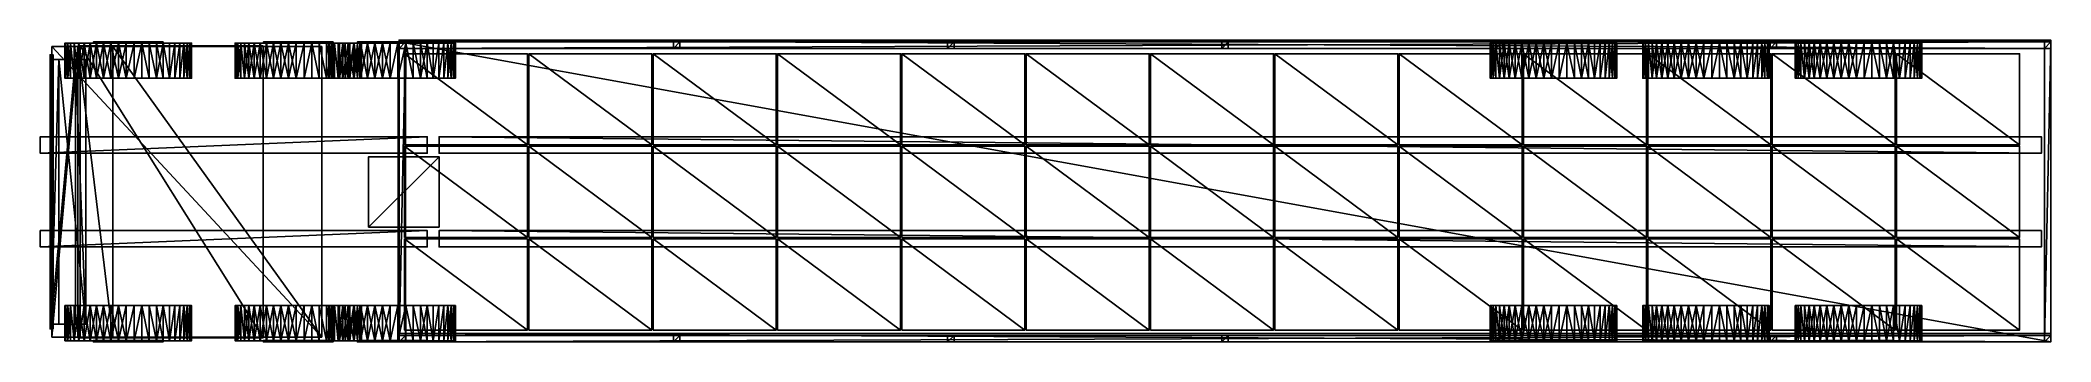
# Model space of a CAD drawing. Header units: millimetres. Extents: x -3100 to 14040, y -1280 to 1295.
import ezdxf

# ---------------------------------------------------------------- set-up
doc = ezdxf.new("R2010")
doc.units = ezdxf.units.MM

msp = doc.modelspace()

# ---------------------------------------------------------------- linework, layer by layer
at = {"layer": 'CAD_75LAB'}
for points in [[(-3000, 1240, 620), (-700, -1240, 620), (-3000, -1240, 620)], [(-3000, 1240, 620), (-700, 1240, 620), (-700, -1240, 620)], [(-2780, 1240, 3240), (-3000, 1240, 1720), (-3000, -1240, 1720)], [(-2780, 1240, 3240), (-3000, -1240, 1720), (-2780, -1240, 3240)], [(-3000, 1240, 1720), (-700, 1240, 620), (-3000, 1240, 620)], [(-3000, 1240, 1720), (-700, 1240, 3500), (-700, 1240, 620)], [(-2480, 1240, 3500), (-700, 1240, 3500), (-3000, 1240, 1720)], [(-2780, 1240, 3240), (-2480, 1240, 3500), (-3000, 1240, 1720)], [(-3000, 1240, 1720), (-3000, 1240, 620), (-3000, -1240, 620)], [(-3000, 1240, 1720), (-3000, -1240, 620), (-3000, -1240, 1720)], [(-2888.98, 970, 573.24), (-2880.81, 970, 639.22), (-2880.81, 1270, 639.22)], [(-2888.98, 970, 573.24), (-2880.81, 1270, 639.22), (-2888.98, 1270, 573.24)], [(-2888.98, 970, 506.76), (-2888.98, 970, 573.24), (-2888.98, 1270, 573.24)], [(-2888.98, 970, 506.76), (-2888.98, 1270, 573.24), (-2888.98, 1270, 506.76)], [(-2888.98, 970, 506.76), (-2888.98, 1270, 506.76), (-2880.81, 1270, 440.78)], [(-2880.81, 970, 440.78), (-2888.98, 970, 506.76), (-2880.81, 1270, 440.78)], [(-2888.98, 1270, 506.76), (-2864.59, 1270, 376.3), (-2880.81, 1270, 440.78)], [(-2888.98, 1270, 506.76), (-2840.57, 1270, 314.3), (-2864.59, 1270, 376.3)], [(-2880.81, 1270, 639.22), (-2888.98, 1270, 506.76), (-2888.98, 1270, 573.24)], [(-2880.81, 1270, 639.22), (-2840.57, 1270, 314.3), (-2888.98, 1270, 506.76)], [(-2880.81, 970, 639.22), (-2864.59, 970, 703.7), (-2864.59, 1270, 703.7)], [(-2880.81, 970, 639.22), (-2864.59, 1270, 703.7), (-2880.81, 1270, 639.22)], [(-2864.59, 970, 376.3), (-2880.81, 970, 440.78), (-2880.81, 1270, 440.78)], [(-2864.59, 970, 376.3), (-2880.81, 1270, 440.78), (-2864.59, 1270, 376.3)], [(-2880.81, 1270, 639.22), (-2725.91, 1270, 152.33), (-2840.57, 1270, 314.3)], [(-2675.42, 1270, 970.93), (-2880.81, 1270, 639.22), (-2864.59, 1270, 703.7)], [(-2300.18, 1270, 1077.7), (-2880.81, 1270, 639.22), (-2675.42, 1270, 970.93)], [(-2300.18, 1270, 1077.7), (-2725.91, 1270, 152.33), (-2880.81, 1270, 639.22)], [(-2864.59, 970, 703.7), (-2840.57, 1270, 765.7), (-2864.59, 1270, 703.7)], [(-2864.59, 970, 703.7), (-2840.57, 970, 765.7), (-2840.57, 1270, 765.7)], [(-2840.57, 970, 314.3), (-2864.59, 970, 376.3), (-2864.59, 1270, 376.3)], [(-2840.57, 970, 314.3), (-2864.59, 1270, 376.3), (-2840.57, 1270, 314.3)], [(-2809.12, 1270, 824.27), (-2864.59, 1270, 703.7), (-2840.57, 1270, 765.7)], [(-2675.42, 1270, 970.93), (-2864.59, 1270, 703.7), (-2809.12, 1270, 824.27)], [(-2809.12, 970, 824.27), (-2809.12, 1270, 824.27), (-2840.57, 1270, 765.7)], [(-2840.57, 970, 765.7), (-2809.12, 970, 824.27), (-2840.57, 1270, 765.7)], [(-2809.12, 970, 255.73), (-2840.57, 970, 314.3), (-2840.57, 1270, 314.3)], [(-2809.12, 970, 255.73), (-2840.57, 1270, 314.3), (-2809.12, 1270, 255.73)], [(-2840.57, 1270, 314.3), (-2725.91, 1270, 152.33), (-2809.12, 1270, 255.73)], [(-2809.12, 970, 824.27), (-2770.7, 1270, 878.54), (-2809.12, 1270, 824.27)], [(-2809.12, 970, 824.27), (-2770.7, 970, 878.54), (-2770.7, 1270, 878.54)], [(-2770.7, 970, 201.46), (-2809.12, 970, 255.73), (-2809.12, 1270, 255.73)], [(-2770.7, 970, 201.46), (-2809.12, 1270, 255.73), (-2770.7, 1270, 201.46)], [(-2809.12, 1270, 255.73), (-2725.91, 1270, 152.33), (-2770.7, 1270, 201.46)], [(-2675.42, 1270, 970.93), (-2809.12, 1270, 824.27), (-2770.7, 1270, 878.54)], [(-2780, 1240, 3240), (-2780, -1240, 3240), (-2480, -1240, 3500)], [(-2480, 1240, 3500), (-2780, 1240, 3240), (-2480, -1240, 3500)], [(-2770.7, 970, 878.54), (-2725.91, 1270, 927.67), (-2770.7, 1270, 878.54)], [(-2770.7, 970, 878.54), (-2725.91, 970, 927.67), (-2725.91, 1270, 927.67)], [(-2725.91, 970, 152.33), (-2770.7, 970, 201.46), (-2770.7, 1270, 201.46)], [(-2725.91, 970, 152.33), (-2770.7, 1270, 201.46), (-2725.91, 1270, 152.33)], [(-2675.42, 1270, 970.93), (-2770.7, 1270, 878.54), (-2725.91, 1270, 927.67)], [(-2760, -1246, 3220), (-2760, 1246, 1870), (-2760, -1246, 1870)], [(-2760, -1246, 3220), (-2760, 1246, 3220), (-2760, 1246, 1870)], [(-1200, 1246, 1870), (-2760, 1246, 1870), (-2760, 1246, 3220)], [(-1200, 1246, 3220), (-1200, 1246, 1870), (-2760, 1246, 3220)], [(-2760, 1246, 1870), (-1200, -1246, 1870), (-2760, -1246, 1870)], [(-1200, 1246, 1870), (-1200, -1246, 1870), (-2760, 1246, 1870)], [(-2760, 1246, 3220), (-2760, -1246, 3220), (-1200, -1246, 3220)], [(-1200, 1246, 3220), (-2760, 1246, 3220), (-1200, -1246, 3220)], [(-2725.91, 970, 927.67), (-2675.42, 1270, 970.93), (-2725.91, 1270, 927.67)], [(-2725.91, 970, 927.67), (-2675.42, 970, 970.93), (-2675.42, 1270, 970.93)], [(-2675.42, 970, 109.07), (-2725.91, 970, 152.33), (-2725.91, 1270, 152.33)], [(-2675.42, 970, 109.07), (-2725.91, 1270, 152.33), (-2675.42, 1270, 109.07)], [(-2620, 1270, 72.35), (-2675.42, 1270, 109.07), (-2725.91, 1270, 152.33)], [(-2560.48, 1270, 42.71), (-2620, 1270, 72.35), (-2725.91, 1270, 152.33)], [(-2300.18, 1270, 2.3), (-2560.48, 1270, 42.71), (-2725.91, 1270, 152.33)], [(-1814.09, 1270, 606.36), (-2725.91, 1270, 152.33), (-2300.18, 1270, 1077.7)], [(-1814.09, 1270, 606.36), (-2300.18, 1270, 2.3), (-2725.91, 1270, 152.33)], [(-2675.42, 970, 970.93), (-2620, 1270, 1007.65), (-2675.42, 1270, 970.93)], [(-2675.42, 970, 970.93), (-2620, 970, 1007.65), (-2620, 1270, 1007.65)], [(-2620, 970, 72.35), (-2675.42, 970, 109.07), (-2675.42, 1270, 109.07)], [(-2620, 970, 72.35), (-2675.42, 1270, 109.07), (-2620, 1270, 72.35)], [(-2300.18, 1270, 1077.7), (-2675.42, 1270, 970.93), (-2620, 1270, 1007.65)], [(-2646.52, 1268, 556.96), (-2642.65, 1268, 590.65), (-2642.65, 1280, 590.65)], [(-2646.52, 1268, 556.96), (-2642.65, 1280, 590.65), (-2646.52, 1280, 556.96)], [(-2646.52, 1268, 556.96), (-2646.52, 1280, 556.96), (-2646.52, 1280, 523.04)], [(-2646.52, 1268, 523.04), (-2646.52, 1268, 556.96), (-2646.52, 1280, 523.04)], [(-2642.65, 1268, 489.35), (-2646.52, 1268, 523.04), (-2646.52, 1280, 523.04)], [(-2642.65, 1268, 489.35), (-2646.52, 1280, 523.04), (-2642.65, 1280, 489.35)], [(-2646.52, 1280, 556.96), (-2642.65, 1280, 489.35), (-2646.52, 1280, 523.04)], [(-2646.52, 1280, 556.96), (-2634.97, 1280, 456.33), (-2642.65, 1280, 489.35)], [(-2646.52, 1280, 556.96), (-2623.57, 1280, 424.39), (-2634.97, 1280, 456.33)], [(-2634.97, 1280, 623.67), (-2646.52, 1280, 556.96), (-2642.65, 1280, 590.65)], [(-2568.81, 1280, 740.82), (-2646.52, 1280, 556.96), (-2634.97, 1280, 623.67)], [(-2488.6, 1280, 802.68), (-2646.52, 1280, 556.96), (-2568.81, 1280, 740.82)], [(-2488.6, 1280, 802.68), (-2623.57, 1280, 424.39), (-2646.52, 1280, 556.96)], [(-2646.52, 1268, 556.96), (-2646.52, 1268, 523.04), (-2642.65, 1268, 489.35)], [(-2646.52, 1268, 556.96), (-2642.65, 1268, 489.35), (-2634.97, 1268, 456.33)], [(-2646.52, 1268, 556.96), (-2634.97, 1268, 456.33), (-2623.57, 1268, 424.39)], [(-2634.97, 1268, 623.67), (-2642.65, 1268, 590.65), (-2646.52, 1268, 556.96)], [(-2568.81, 1268, 740.82), (-2634.97, 1268, 623.67), (-2646.52, 1268, 556.96)], [(-2488.6, 1268, 802.68), (-2568.81, 1268, 740.82), (-2646.52, 1268, 556.96)], [(-2488.6, 1268, 802.68), (-2646.52, 1268, 556.96), (-2623.57, 1268, 424.39)], [(-2642.65, 1268, 590.65), (-2634.97, 1268, 623.67), (-2634.97, 1280, 623.67)], [(-2642.65, 1268, 590.65), (-2634.97, 1280, 623.67), (-2642.65, 1280, 590.65)], [(-2634.97, 1268, 456.33), (-2642.65, 1268, 489.35), (-2642.65, 1280, 489.35)], [(-2634.97, 1268, 456.33), (-2642.65, 1280, 489.35), (-2634.97, 1280, 456.33)], [(-2634.97, 1268, 623.67), (-2623.57, 1268, 655.61), (-2623.57, 1280, 655.61)], [(-2634.97, 1268, 623.67), (-2623.57, 1280, 655.61), (-2634.97, 1280, 623.67)], [(-2623.57, 1268, 424.39), (-2634.97, 1268, 456.33), (-2634.97, 1280, 456.33)], [(-2623.57, 1268, 424.39), (-2634.97, 1280, 456.33), (-2623.57, 1280, 424.39)], [(-2590.28, 1280, 714.57), (-2634.97, 1280, 623.67), (-2623.57, 1280, 655.61)], [(-2568.81, 1280, 740.82), (-2634.97, 1280, 623.67), (-2590.28, 1280, 714.57)], [(-2590.28, 1268, 714.57), (-2623.57, 1268, 655.61), (-2634.97, 1268, 623.67)], [(-2568.81, 1268, 740.82), (-2590.28, 1268, 714.57), (-2634.97, 1268, 623.67)], [(-2623.57, 1268, 655.61), (-2608.61, 1268, 686.04), (-2608.61, 1280, 686.04)], [(-2623.57, 1268, 655.61), (-2608.61, 1280, 686.04), (-2623.57, 1280, 655.61)], [(-2608.61, 1268, 393.96), (-2623.57, 1268, 424.39), (-2623.57, 1280, 424.39)], [(-2608.61, 1268, 393.96), (-2623.57, 1280, 424.39), (-2608.61, 1280, 393.96)], [(-2623.57, 1280, 424.39), (-2590.28, 1280, 365.43), (-2608.61, 1280, 393.96)], [(-2623.57, 1280, 424.39), (-2568.81, 1280, 339.18), (-2590.28, 1280, 365.43)], [(-2590.28, 1280, 714.57), (-2623.57, 1280, 655.61), (-2608.61, 1280, 686.04)], [(-2488.6, 1280, 802.68), (-2568.81, 1280, 339.18), (-2623.57, 1280, 424.39)], [(-2623.57, 1268, 424.39), (-2608.61, 1268, 393.96), (-2590.28, 1268, 365.43)], [(-2623.57, 1268, 424.39), (-2590.28, 1268, 365.43), (-2568.81, 1268, 339.18)], [(-2590.28, 1268, 714.57), (-2608.61, 1268, 686.04), (-2623.57, 1268, 655.61)], [(-2488.6, 1268, 802.68), (-2623.57, 1268, 424.39), (-2568.81, 1268, 339.18)], [(-2620, 970, 1007.65), (-2560.48, 1270, 1037.29), (-2620, 1270, 1007.65)], [(-2620, 970, 1007.65), (-2560.48, 970, 1037.29), (-2560.48, 1270, 1037.29)], [(-2560.48, 970, 42.71), (-2620, 970, 72.35), (-2620, 1270, 72.35)], [(-2560.48, 970, 42.71), (-2620, 1270, 72.35), (-2560.48, 1270, 42.71)], [(-2497.78, 1270, 1059.39), (-2620, 1270, 1007.65), (-2560.48, 1270, 1037.29)], [(-2300.18, 1270, 1077.7), (-2620, 1270, 1007.65), (-2497.78, 1270, 1059.39)], [(-2590.28, 1268, 714.57), (-2590.28, 1280, 714.57), (-2608.61, 1280, 686.04)], [(-2608.61, 1268, 686.04), (-2590.28, 1268, 714.57), (-2608.61, 1280, 686.04)], [(-2608.61, 1268, 393.96), (-2608.61, 1280, 393.96), (-2590.28, 1280, 365.43)], [(-2590.28, 1268, 365.43), (-2608.61, 1268, 393.96), (-2590.28, 1280, 365.43)], [(-2590.28, 1268, 714.57), (-2568.81, 1268, 740.82), (-2568.81, 1280, 740.82)], [(-2590.28, 1268, 714.57), (-2568.81, 1280, 740.82), (-2590.28, 1280, 714.57)], [(-2568.81, 1268, 339.18), (-2590.28, 1268, 365.43), (-2590.28, 1280, 365.43)], [(-2568.81, 1268, 339.18), (-2590.28, 1280, 365.43), (-2568.81, 1280, 339.18)], [(-2568.81, 1268, 740.82), (-2544.49, 1280, 764.46), (-2568.81, 1280, 740.82)], [(-2568.81, 1268, 740.82), (-2544.49, 1268, 764.46), (-2544.49, 1280, 764.46)], [(-2568.81, 1268, 339.18), (-2568.81, 1280, 339.18), (-2544.49, 1280, 315.54)], [(-2544.49, 1268, 315.54), (-2568.81, 1268, 339.18), (-2544.49, 1280, 315.54)], [(-2517.64, 1280, 294.83), (-2544.49, 1280, 315.54), (-2568.81, 1280, 339.18)], [(-2488.6, 1280, 277.32), (-2517.64, 1280, 294.83), (-2568.81, 1280, 339.18)], [(-2488.6, 1280, 802.68), (-2568.81, 1280, 740.82), (-2544.49, 1280, 764.46)], [(-2488.6, 1280, 802.68), (-2488.6, 1280, 277.32), (-2568.81, 1280, 339.18)], [(-2517.64, 1268, 294.83), (-2568.81, 1268, 339.18), (-2544.49, 1268, 315.54)], [(-2488.6, 1268, 277.32), (-2568.81, 1268, 339.18), (-2517.64, 1268, 294.83)], [(-2488.6, 1268, 802.68), (-2544.49, 1268, 764.46), (-2568.81, 1268, 740.82)], [(-2488.6, 1268, 802.68), (-2568.81, 1268, 339.18), (-2488.6, 1268, 277.32)], [(-2497.78, 970, 1059.39), (-2497.78, 1270, 1059.39), (-2560.48, 1270, 1037.29)], [(-2560.48, 970, 1037.29), (-2497.78, 970, 1059.39), (-2560.48, 1270, 1037.29)], [(-2560.48, 970, 42.71), (-2560.48, 1270, 42.71), (-2497.78, 1270, 20.61)], [(-2497.78, 970, 20.61), (-2560.48, 970, 42.71), (-2497.78, 1270, 20.61)], [(-2300.18, 1270, 2.3), (-2497.78, 1270, 20.61), (-2560.48, 1270, 42.71)], [(-2517.64, 1268, 785.17), (-2517.64, 1280, 785.17), (-2544.49, 1280, 764.46)], [(-2544.49, 1268, 764.46), (-2517.64, 1268, 785.17), (-2544.49, 1280, 764.46)], [(-2517.64, 1268, 294.83), (-2544.49, 1268, 315.54), (-2544.49, 1280, 315.54)], [(-2517.64, 1268, 294.83), (-2544.49, 1280, 315.54), (-2517.64, 1280, 294.83)], [(-2488.6, 1280, 802.68), (-2544.49, 1280, 764.46), (-2517.64, 1280, 785.17)], [(-2488.6, 1268, 802.68), (-2517.64, 1268, 785.17), (-2544.49, 1268, 764.46)], [(-2488.6, 1268, 802.68), (-2488.6, 1280, 802.68), (-2517.64, 1280, 785.17)], [(-2517.64, 1268, 785.17), (-2488.6, 1268, 802.68), (-2517.64, 1280, 785.17)], [(-2517.64, 1268, 294.83), (-2517.64, 1280, 294.83), (-2488.6, 1280, 277.32)], [(-2488.6, 1268, 277.32), (-2517.64, 1268, 294.83), (-2488.6, 1280, 277.32)], [(-2497.78, 970, 1059.39), (-2432.83, 1270, 1073.61), (-2497.78, 1270, 1059.39)], [(-2497.78, 970, 1059.39), (-2432.83, 970, 1073.61), (-2432.83, 1270, 1073.61)], [(-2432.83, 970, 6.39), (-2497.78, 970, 20.61), (-2497.78, 1270, 20.61)], [(-2432.83, 970, 6.39), (-2497.78, 1270, 20.61), (-2432.83, 1270, 6.39)], [(-2300.18, 1270, 2.3), (-2432.83, 1270, 6.39), (-2497.78, 1270, 20.61)], [(-2366.63, 1270, 1079.74), (-2497.78, 1270, 1059.39), (-2432.83, 1270, 1073.61)], [(-2300.18, 1270, 1077.7), (-2497.78, 1270, 1059.39), (-2366.63, 1270, 1079.74)], [(-2488.6, 1268, 802.68), (-2457.75, 1280, 816.76), (-2488.6, 1280, 802.68)], [(-2488.6, 1268, 802.68), (-2457.75, 1268, 816.76), (-2457.75, 1280, 816.76)], [(-2457.75, 1268, 263.24), (-2488.6, 1268, 277.32), (-2488.6, 1280, 277.32)], [(-2457.75, 1268, 263.24), (-2488.6, 1280, 277.32), (-2457.75, 1280, 263.24)], [(-2425.5, 1280, 827.24), (-2488.6, 1280, 277.32), (-2488.6, 1280, 802.68)], [(-2425.5, 1280, 827.24), (-2488.6, 1280, 802.68), (-2457.75, 1280, 816.76)], [(-2425.5, 1280, 827.24), (-2457.75, 1280, 263.24), (-2488.6, 1280, 277.32)], [(-2425.5, 1268, 827.24), (-2488.6, 1268, 802.68), (-2488.6, 1268, 277.32)], [(-2425.5, 1268, 827.24), (-2457.75, 1268, 816.76), (-2488.6, 1268, 802.68)], [(-2425.5, 1268, 827.24), (-2488.6, 1268, 277.32), (-2457.75, 1268, 263.24)], [(-2480, 1240, 3500), (-2480, -1240, 3500), (-700, -1240, 3500)], [(-700, 1240, 3500), (-2480, 1240, 3500), (-700, -1240, 3500)], [(-2425.5, 1268, 827.24), (-2425.5, 1280, 827.24), (-2457.75, 1280, 816.76)], [(-2457.75, 1268, 816.76), (-2425.5, 1268, 827.24), (-2457.75, 1280, 816.76)], [(-2425.5, 1268, 252.76), (-2457.75, 1268, 263.24), (-2457.75, 1280, 263.24)], [(-2425.5, 1268, 252.76), (-2457.75, 1280, 263.24), (-2425.5, 1280, 252.76)], [(-2358.48, 1280, 243.12), (-2425.5, 1280, 252.76), (-2457.75, 1280, 263.24)], [(-2291.02, 1280, 248.92), (-2358.48, 1280, 243.12), (-2457.75, 1280, 263.24)], [(-2226.62, 1280, 269.84), (-2291.02, 1280, 248.92), (-2457.75, 1280, 263.24)], [(-2168.64, 1280, 304.81), (-2226.62, 1280, 269.84), (-2457.75, 1280, 263.24)], [(-2226.62, 1280, 810.16), (-2457.75, 1280, 263.24), (-2425.5, 1280, 827.24)], [(-2226.62, 1280, 810.16), (-2168.64, 1280, 304.81), (-2457.75, 1280, 263.24)], [(-2358.48, 1268, 243.12), (-2457.75, 1268, 263.24), (-2425.5, 1268, 252.76)], [(-2291.02, 1268, 248.92), (-2457.75, 1268, 263.24), (-2358.48, 1268, 243.12)], [(-2226.62, 1268, 269.84), (-2457.75, 1268, 263.24), (-2291.02, 1268, 248.92)], [(-2168.64, 1268, 304.81), (-2457.75, 1268, 263.24), (-2226.62, 1268, 269.84)], [(-2226.62, 1268, 810.16), (-2425.5, 1268, 827.24), (-2457.75, 1268, 263.24)], [(-2226.62, 1268, 810.16), (-2457.75, 1268, 263.24), (-2168.64, 1268, 304.81)], [(-2432.83, 970, 1073.61), (-2366.63, 970, 1079.74), (-2366.63, 1270, 1079.74)], [(-2432.83, 970, 1073.61), (-2366.63, 1270, 1079.74), (-2432.83, 1270, 1073.61)], [(-2366.63, 970, 0.26), (-2432.83, 970, 6.39), (-2432.83, 1270, 6.39)], [(-2366.63, 970, 0.26), (-2432.83, 1270, 6.39), (-2366.63, 1270, 0.26)], [(-2300.18, 1270, 2.3), (-2366.63, 1270, 0.26), (-2432.83, 1270, 6.39)], [(-2392.27, 1268, 833.98), (-2392.27, 1280, 833.98), (-2425.5, 1280, 827.24)], [(-2425.5, 1268, 827.24), (-2392.27, 1268, 833.98), (-2425.5, 1280, 827.24)], [(-2425.5, 1268, 252.76), (-2425.5, 1280, 252.76), (-2392.27, 1280, 246.02)], [(-2392.27, 1268, 246.02), (-2425.5, 1268, 252.76), (-2392.27, 1280, 246.02)], [(-2358.48, 1280, 243.12), (-2392.27, 1280, 246.02), (-2425.5, 1280, 252.76)], [(-2324.58, 1280, 835.91), (-2425.5, 1280, 827.24), (-2392.27, 1280, 833.98)], [(-2291.02, 1280, 831.08), (-2425.5, 1280, 827.24), (-2324.58, 1280, 835.91)], [(-2226.62, 1280, 810.16), (-2425.5, 1280, 827.24), (-2291.02, 1280, 831.08)], [(-2358.48, 1268, 243.12), (-2425.5, 1268, 252.76), (-2392.27, 1268, 246.02)], [(-2324.58, 1268, 835.91), (-2392.27, 1268, 833.98), (-2425.5, 1268, 827.24)], [(-2291.02, 1268, 831.08), (-2324.58, 1268, 835.91), (-2425.5, 1268, 827.24)], [(-2226.62, 1268, 810.16), (-2291.02, 1268, 831.08), (-2425.5, 1268, 827.24)], [(-2358.48, 1268, 836.88), (-2358.48, 1280, 836.88), (-2392.27, 1280, 833.98)], [(-2392.27, 1268, 833.98), (-2358.48, 1268, 836.88), (-2392.27, 1280, 833.98)], [(-2392.27, 1268, 246.02), (-2392.27, 1280, 246.02), (-2358.48, 1280, 243.12)], [(-2358.48, 1268, 243.12), (-2392.27, 1268, 246.02), (-2358.48, 1280, 243.12)], [(-2324.58, 1280, 835.91), (-2392.27, 1280, 833.98), (-2358.48, 1280, 836.88)], [(-2324.58, 1268, 835.91), (-2358.48, 1268, 836.88), (-2392.27, 1268, 833.98)], [(-2366.63, 970, 1079.74), (-2300.18, 970, 1077.7), (-2300.18, 1270, 1077.7)], [(-2366.63, 970, 1079.74), (-2300.18, 1270, 1077.7), (-2366.63, 1270, 1079.74)], [(-2366.63, 970, 0.26), (-2366.63, 1270, 0.26), (-2300.18, 1270, 2.3)], [(-2300.18, 970, 2.3), (-2366.63, 970, 0.26), (-2300.18, 1270, 2.3)], [(-2324.58, 1268, 835.91), (-2324.58, 1280, 835.91), (-2358.48, 1280, 836.88)], [(-2358.48, 1268, 836.88), (-2324.58, 1268, 835.91), (-2358.48, 1280, 836.88)], [(-2324.58, 1268, 244.09), (-2358.48, 1268, 243.12), (-2358.48, 1280, 243.12)], [(-2324.58, 1268, 244.09), (-2358.48, 1280, 243.12), (-2324.58, 1280, 244.09)], [(-2291.02, 1280, 248.92), (-2324.58, 1280, 244.09), (-2358.48, 1280, 243.12)], [(-2291.02, 1268, 248.92), (-2358.48, 1268, 243.12), (-2324.58, 1268, 244.09)], [(-2324.58, 1268, 835.91), (-2291.02, 1280, 831.08), (-2324.58, 1280, 835.91)], [(-2324.58, 1268, 835.91), (-2291.02, 1268, 831.08), (-2291.02, 1280, 831.08)], [(-2291.02, 1268, 248.92), (-2324.58, 1268, 244.09), (-2324.58, 1280, 244.09)], [(-2291.02, 1268, 248.92), (-2324.58, 1280, 244.09), (-2291.02, 1280, 248.92)], [(-2300.18, 970, 1077.7), (-2234.48, 970, 1067.5), (-2234.48, 1270, 1067.5)], [(-2300.18, 970, 1077.7), (-2234.48, 1270, 1067.5), (-2300.18, 1270, 1077.7)], [(-2300.18, 970, 2.3), (-2300.18, 1270, 2.3), (-2234.48, 1270, 12.5)], [(-2234.48, 970, 12.5), (-2300.18, 970, 2.3), (-2234.48, 1270, 12.5)], [(-2051.72, 1270, 89.85), (-2234.48, 1270, 12.5), (-2300.18, 1270, 2.3)], [(-1814.09, 1270, 606.36), (-2051.72, 1270, 89.85), (-2300.18, 1270, 2.3)], [(-2109.3, 1270, 1023.39), (-2300.18, 1270, 1077.7), (-2234.48, 1270, 1067.5)], [(-2051.72, 1270, 990.15), (-2300.18, 1270, 1077.7), (-2109.3, 1270, 1023.39)], [(-1950.94, 1270, 903.8), (-2300.18, 1270, 1077.7), (-2051.72, 1270, 990.15)], [(-1950.94, 1270, 903.8), (-1814.09, 1270, 606.36), (-2300.18, 1270, 1077.7)], [(-2291.02, 1268, 831.08), (-2258.22, 1268, 822.46), (-2258.22, 1280, 822.46)], [(-2291.02, 1268, 831.08), (-2258.22, 1280, 822.46), (-2291.02, 1280, 831.08)], [(-2258.22, 1268, 257.54), (-2291.02, 1268, 248.92), (-2291.02, 1280, 248.92)], [(-2258.22, 1268, 257.54), (-2291.02, 1280, 248.92), (-2258.22, 1280, 257.54)], [(-2226.62, 1280, 269.84), (-2258.22, 1280, 257.54), (-2291.02, 1280, 248.92)], [(-2226.62, 1280, 810.16), (-2291.02, 1280, 831.08), (-2258.22, 1280, 822.46)], [(-2226.62, 1268, 269.84), (-2291.02, 1268, 248.92), (-2258.22, 1268, 257.54)], [(-2226.62, 1268, 810.16), (-2258.22, 1268, 822.46), (-2291.02, 1268, 831.08)], [(-2258.22, 1268, 822.46), (-2226.62, 1268, 810.16), (-2226.62, 1280, 810.16)], [(-2258.22, 1268, 822.46), (-2226.62, 1280, 810.16), (-2258.22, 1280, 822.46)], [(-2226.62, 1268, 269.84), (-2258.22, 1280, 257.54), (-2226.62, 1280, 269.84)], [(-2226.62, 1268, 269.84), (-2258.22, 1268, 257.54), (-2258.22, 1280, 257.54)], [(-2170.53, 970, 1049.3), (-2170.53, 1270, 1049.3), (-2234.48, 1270, 1067.5)], [(-2234.48, 970, 1067.5), (-2170.53, 970, 1049.3), (-2234.48, 1270, 1067.5)], [(-2170.53, 970, 30.7), (-2234.48, 970, 12.5), (-2234.48, 1270, 12.5)], [(-2170.53, 970, 30.7), (-2234.48, 1270, 12.5), (-2170.53, 1270, 30.7)], [(-2051.72, 1270, 89.85), (-2170.53, 1270, 30.7), (-2234.48, 1270, 12.5)], [(-2109.3, 1270, 1023.39), (-2234.48, 1270, 1067.5), (-2170.53, 1270, 1049.3)], [(-2226.62, 1268, 810.16), (-2196.63, 1268, 794.34), (-2196.63, 1280, 794.34)], [(-2226.62, 1268, 810.16), (-2196.63, 1280, 794.34), (-2226.62, 1280, 810.16)], [(-2196.63, 1268, 285.66), (-2226.62, 1280, 269.84), (-2196.63, 1280, 285.66)], [(-2196.63, 1268, 285.66), (-2226.62, 1268, 269.84), (-2226.62, 1280, 269.84)], [(-2168.64, 1280, 304.81), (-2196.63, 1280, 285.66), (-2226.62, 1280, 269.84)], [(-2226.62, 1280, 810.16), (-2060.72, 1280, 607.27), (-2168.64, 1280, 304.81)], [(-2196.63, 1280, 794.34), (-2060.72, 1280, 607.27), (-2226.62, 1280, 810.16)], [(-2168.64, 1268, 304.81), (-2226.62, 1268, 269.84), (-2196.63, 1268, 285.66)], [(-2226.62, 1268, 810.16), (-2168.64, 1268, 304.81), (-2060.72, 1268, 607.27)], [(-2196.63, 1268, 794.34), (-2226.62, 1268, 810.16), (-2060.72, 1268, 607.27)], [(-2196.63, 1268, 794.34), (-2168.64, 1268, 775.19), (-2168.64, 1280, 775.19)], [(-2196.63, 1268, 794.34), (-2168.64, 1280, 775.19), (-2196.63, 1280, 794.34)], [(-2168.64, 1268, 304.81), (-2196.63, 1268, 285.66), (-2196.63, 1280, 285.66)], [(-2168.64, 1268, 304.81), (-2196.63, 1280, 285.66), (-2168.64, 1280, 304.81)], [(-2100.15, 1280, 700.57), (-2060.72, 1280, 607.27), (-2196.63, 1280, 794.34)], [(-2143.01, 1280, 752.99), (-2196.63, 1280, 794.34), (-2168.64, 1280, 775.19)], [(-2143.01, 1280, 752.99), (-2100.15, 1280, 700.57), (-2196.63, 1280, 794.34)], [(-2100.15, 1268, 700.57), (-2196.63, 1268, 794.34), (-2060.72, 1268, 607.27)], [(-2143.01, 1268, 752.99), (-2168.64, 1268, 775.19), (-2196.63, 1268, 794.34)], [(-2143.01, 1268, 752.99), (-2196.63, 1268, 794.34), (-2100.15, 1268, 700.57)], [(-2109.3, 970, 1023.39), (-2109.3, 1270, 1023.39), (-2170.53, 1270, 1049.3)], [(-2170.53, 970, 1049.3), (-2109.3, 970, 1023.39), (-2170.53, 1270, 1049.3)], [(-2109.3, 970, 56.61), (-2170.53, 970, 30.7), (-2170.53, 1270, 30.7)], [(-2109.3, 970, 56.61), (-2170.53, 1270, 30.7), (-2109.3, 1270, 56.61)], [(-2051.72, 1270, 89.85), (-2109.3, 1270, 56.61), (-2170.53, 1270, 30.7)], [(-2143.01, 1268, 752.99), (-2143.01, 1280, 752.99), (-2168.64, 1280, 775.19)], [(-2168.64, 1268, 775.19), (-2143.01, 1268, 752.99), (-2168.64, 1280, 775.19)], [(-2143.01, 1268, 327.01), (-2168.64, 1268, 304.81), (-2168.64, 1280, 304.81)], [(-2143.01, 1268, 327.01), (-2168.64, 1280, 304.81), (-2143.01, 1280, 327.01)], [(-2060.72, 1280, 472.73), (-2143.01, 1280, 327.01), (-2168.64, 1280, 304.81)], [(-2060.72, 1280, 607.27), (-2060.72, 1280, 472.73), (-2168.64, 1280, 304.81)], [(-2060.72, 1268, 472.73), (-2168.64, 1268, 304.81), (-2143.01, 1268, 327.01)], [(-2060.72, 1268, 607.27), (-2168.64, 1268, 304.81), (-2060.72, 1268, 472.73)], [(-2120.08, 1268, 728), (-2120.08, 1280, 728), (-2143.01, 1280, 752.99)], [(-2143.01, 1268, 752.99), (-2120.08, 1268, 728), (-2143.01, 1280, 752.99)], [(-2143.01, 1268, 327.01), (-2143.01, 1280, 327.01), (-2120.08, 1280, 352)], [(-2120.08, 1268, 352), (-2143.01, 1268, 327.01), (-2120.08, 1280, 352)], [(-2100.15, 1280, 379.43), (-2120.08, 1280, 352), (-2143.01, 1280, 327.01)], [(-2083.47, 1280, 408.96), (-2100.15, 1280, 379.43), (-2143.01, 1280, 327.01)], [(-2070.27, 1280, 440.19), (-2083.47, 1280, 408.96), (-2143.01, 1280, 327.01)], [(-2060.72, 1280, 472.73), (-2070.27, 1280, 440.19), (-2143.01, 1280, 327.01)], [(-2143.01, 1280, 752.99), (-2120.08, 1280, 728), (-2100.15, 1280, 700.57)], [(-2100.15, 1268, 379.43), (-2143.01, 1268, 327.01), (-2120.08, 1268, 352)], [(-2083.47, 1268, 408.96), (-2143.01, 1268, 327.01), (-2100.15, 1268, 379.43)], [(-2070.27, 1268, 440.19), (-2143.01, 1268, 327.01), (-2083.47, 1268, 408.96)], [(-2060.72, 1268, 472.73), (-2143.01, 1268, 327.01), (-2070.27, 1268, 440.19)], [(-2143.01, 1268, 752.99), (-2100.15, 1268, 700.57), (-2120.08, 1268, 728)], [(-2120.08, 1268, 728), (-2100.15, 1268, 700.57), (-2100.15, 1280, 700.57)], [(-2120.08, 1268, 728), (-2100.15, 1280, 700.57), (-2120.08, 1280, 728)], [(-2100.15, 1268, 379.43), (-2120.08, 1280, 352), (-2100.15, 1280, 379.43)], [(-2100.15, 1268, 379.43), (-2120.08, 1268, 352), (-2120.08, 1280, 352)], [(-2109.3, 970, 1023.39), (-2051.72, 970, 990.15), (-2051.72, 1270, 990.15)], [(-2109.3, 970, 1023.39), (-2051.72, 1270, 990.15), (-2109.3, 1270, 1023.39)], [(-2051.72, 970, 89.85), (-2109.3, 970, 56.61), (-2109.3, 1270, 56.61)], [(-2051.72, 970, 89.85), (-2109.3, 1270, 56.61), (-2051.72, 1270, 89.85)], [(-2100.15, 1268, 700.57), (-2083.47, 1268, 671.04), (-2083.47, 1280, 671.04)], [(-2100.15, 1268, 700.57), (-2083.47, 1280, 671.04), (-2100.15, 1280, 700.57)], [(-2083.47, 1268, 408.96), (-2100.15, 1280, 379.43), (-2083.47, 1280, 408.96)], [(-2083.47, 1268, 408.96), (-2100.15, 1268, 379.43), (-2100.15, 1280, 379.43)], [(-2100.15, 1280, 700.57), (-2083.47, 1280, 671.04), (-2060.72, 1280, 607.27)], [(-2100.15, 1268, 700.57), (-2060.72, 1268, 607.27), (-2083.47, 1268, 671.04)], [(-2070.27, 1268, 639.81), (-2070.27, 1280, 639.81), (-2083.47, 1280, 671.04)], [(-2083.47, 1268, 671.04), (-2070.27, 1268, 639.81), (-2083.47, 1280, 671.04)], [(-2083.47, 1268, 408.96), (-2083.47, 1280, 408.96), (-2070.27, 1280, 440.19)], [(-2070.27, 1268, 440.19), (-2083.47, 1268, 408.96), (-2070.27, 1280, 440.19)], [(-2083.47, 1280, 671.04), (-2070.27, 1280, 639.81), (-2060.72, 1280, 607.27)], [(-2083.47, 1268, 671.04), (-2060.72, 1268, 607.27), (-2070.27, 1268, 639.81)], [(-2060.72, 1268, 607.27), (-2060.72, 1280, 607.27), (-2070.27, 1280, 639.81)], [(-2070.27, 1268, 639.81), (-2060.72, 1268, 607.27), (-2070.27, 1280, 639.81)], [(-2060.72, 1268, 472.73), (-2070.27, 1280, 440.19), (-2060.72, 1280, 472.73)], [(-2060.72, 1268, 472.73), (-2070.27, 1268, 440.19), (-2070.27, 1280, 440.19)], [(-2060.72, 1268, 607.27), (-2054.94, 1268, 573.86), (-2054.94, 1280, 573.86)], [(-2060.72, 1268, 607.27), (-2054.94, 1280, 573.86), (-2060.72, 1280, 607.27)], [(-2054.94, 1268, 506.14), (-2060.72, 1280, 472.73), (-2054.94, 1280, 506.14)], [(-2054.94, 1268, 506.14), (-2060.72, 1268, 472.73), (-2060.72, 1280, 472.73)], [(-2053, 1280, 540), (-2054.94, 1280, 506.14), (-2060.72, 1280, 472.73)], [(-2054.94, 1280, 573.86), (-2053, 1280, 540), (-2060.72, 1280, 472.73)], [(-2060.72, 1280, 607.27), (-2054.94, 1280, 573.86), (-2060.72, 1280, 472.73)], [(-2053, 1268, 540), (-2060.72, 1268, 472.73), (-2054.94, 1268, 506.14)], [(-2054.94, 1268, 573.86), (-2060.72, 1268, 472.73), (-2053, 1268, 540)], [(-2060.72, 1268, 607.27), (-2060.72, 1268, 472.73), (-2054.94, 1268, 573.86)], [(-2054.94, 1268, 573.86), (-2053, 1268, 540), (-2053, 1280, 540)], [(-2054.94, 1268, 573.86), (-2053, 1280, 540), (-2054.94, 1280, 573.86)], [(-2053, 1268, 540), (-2054.94, 1280, 506.14), (-2053, 1280, 540)], [(-2053, 1268, 540), (-2054.94, 1268, 506.14), (-2054.94, 1280, 506.14)], [(-1998.67, 970, 950.08), (-1998.67, 1270, 950.08), (-2051.72, 1270, 990.15)], [(-2051.72, 970, 990.15), (-1998.67, 970, 950.08), (-2051.72, 1270, 990.15)], [(-1998.67, 970, 129.92), (-2051.72, 970, 89.85), (-2051.72, 1270, 89.85)], [(-1998.67, 970, 129.92), (-2051.72, 1270, 89.85), (-1998.67, 1270, 129.92)], [(-1814.09, 1270, 606.36), (-1998.67, 1270, 129.92), (-2051.72, 1270, 89.85)], [(-1950.94, 1270, 903.8), (-2051.72, 1270, 990.15), (-1998.67, 1270, 950.08)], [(-1998.67, 970, 950.08), (-1950.94, 970, 903.8), (-1950.94, 1270, 903.8)], [(-1998.67, 970, 950.08), (-1950.94, 1270, 903.8), (-1998.67, 1270, 950.08)], [(-1998.67, 970, 129.92), (-1998.67, 1270, 129.92), (-1950.94, 1270, 176.2)], [(-1950.94, 970, 176.2), (-1998.67, 970, 129.92), (-1950.94, 1270, 176.2)], [(-1909.25, 1270, 228), (-1950.94, 1270, 176.2), (-1998.67, 1270, 129.92)], [(-1814.09, 1270, 606.36), (-1909.25, 1270, 228), (-1998.67, 1270, 129.92)], [(-1950.94, 970, 903.8), (-1909.25, 970, 852), (-1909.25, 1270, 852)], [(-1950.94, 970, 903.8), (-1909.25, 1270, 852), (-1950.94, 1270, 903.8)], [(-1950.94, 970, 176.2), (-1950.94, 1270, 176.2), (-1909.25, 1270, 228)], [(-1909.25, 970, 228), (-1950.94, 970, 176.2), (-1909.25, 1270, 228)], [(-1950.94, 1270, 903.8), (-1846.46, 1270, 735.07), (-1814.09, 1270, 606.36)], [(-1950.94, 1270, 903.8), (-1909.25, 1270, 852), (-1846.46, 1270, 735.07)], [(-1909.25, 970, 852), (-1874.25, 970, 795.47), (-1874.25, 1270, 795.47)], [(-1909.25, 970, 852), (-1874.25, 1270, 795.47), (-1909.25, 1270, 852)], [(-1909.25, 970, 228), (-1909.25, 1270, 228), (-1874.25, 1270, 284.53)], [(-1874.25, 970, 284.53), (-1909.25, 970, 228), (-1874.25, 1270, 284.53)], [(-1814.09, 1270, 606.36), (-1874.25, 1270, 284.53), (-1909.25, 1270, 228)], [(-1909.25, 1270, 852), (-1874.25, 1270, 795.47), (-1846.46, 1270, 735.07)], [(-1874.25, 970, 795.47), (-1846.46, 970, 735.07), (-1846.46, 1270, 735.07)], [(-1874.25, 970, 795.47), (-1846.46, 1270, 735.07), (-1874.25, 1270, 795.47)], [(-1846.46, 970, 344.93), (-1874.25, 970, 284.53), (-1874.25, 1270, 284.53)], [(-1846.46, 970, 344.93), (-1874.25, 1270, 284.53), (-1846.46, 1270, 344.93)], [(-1826.31, 1270, 408.29), (-1846.46, 1270, 344.93), (-1874.25, 1270, 284.53)], [(-1810, 1270, 540), (-1826.31, 1270, 408.29), (-1874.25, 1270, 284.53)], [(-1814.09, 1270, 606.36), (-1810, 1270, 540), (-1874.25, 1270, 284.53)], [(-1826.31, 970, 671.71), (-1826.31, 1270, 671.71), (-1846.46, 1270, 735.07)], [(-1846.46, 970, 735.07), (-1826.31, 970, 671.71), (-1846.46, 1270, 735.07)], [(-1826.31, 970, 408.29), (-1846.46, 1270, 344.93), (-1826.31, 1270, 408.29)], [(-1826.31, 970, 408.29), (-1846.46, 970, 344.93), (-1846.46, 1270, 344.93)], [(-1846.46, 1270, 735.07), (-1826.31, 1270, 671.71), (-1814.09, 1270, 606.36)], [(-1826.31, 970, 671.71), (-1814.09, 970, 606.36), (-1814.09, 1270, 606.36)], [(-1826.31, 970, 671.71), (-1814.09, 1270, 606.36), (-1826.31, 1270, 671.71)], [(-1826.31, 970, 408.29), (-1826.31, 1270, 408.29), (-1814.09, 1270, 473.64)], [(-1814.09, 970, 473.64), (-1826.31, 970, 408.29), (-1814.09, 1270, 473.64)], [(-1810, 1270, 540), (-1814.09, 1270, 473.64), (-1826.31, 1270, 408.29)], [(-1810, 970, 540), (-1810, 1270, 540), (-1814.09, 1270, 606.36)], [(-1814.09, 970, 606.36), (-1810, 970, 540), (-1814.09, 1270, 606.36)], [(-1814.09, 970, 473.64), (-1814.09, 1270, 473.64), (-1810, 1270, 540)], [(-1810, 970, 540), (-1814.09, 970, 473.64), (-1810, 1270, 540)], [(-1438.98, 970, 573.24), (-1430.81, 970, 639.22), (-1430.81, 1270, 639.22)], [(-1438.98, 970, 573.24), (-1430.81, 1270, 639.22), (-1438.98, 1270, 573.24)], [(-1438.98, 970, 506.76), (-1438.98, 970, 573.24), (-1438.98, 1270, 573.24)], [(-1438.98, 970, 506.76), (-1438.98, 1270, 573.24), (-1438.98, 1270, 506.76)], [(-1438.98, 970, 506.76), (-1438.98, 1270, 506.76), (-1430.81, 1270, 440.78)], [(-1430.81, 970, 440.78), (-1438.98, 970, 506.76), (-1430.81, 1270, 440.78)], [(-1438.98, 1270, 506.76), (-1414.59, 1270, 376.3), (-1430.81, 1270, 440.78)], [(-1438.98, 1270, 506.76), (-1390.57, 1270, 314.3), (-1414.59, 1270, 376.3)], [(-1430.81, 1270, 639.22), (-1438.98, 1270, 506.76), (-1438.98, 1270, 573.24)], [(-1430.81, 1270, 639.22), (-1390.57, 1270, 314.3), (-1438.98, 1270, 506.76)], [(-1430.81, 970, 639.22), (-1414.59, 970, 703.7), (-1414.59, 1270, 703.7)], [(-1430.81, 970, 639.22), (-1414.59, 1270, 703.7), (-1430.81, 1270, 639.22)], [(-1414.59, 970, 376.3), (-1430.81, 970, 440.78), (-1430.81, 1270, 440.78)], [(-1414.59, 970, 376.3), (-1430.81, 1270, 440.78), (-1414.59, 1270, 376.3)], [(-1430.81, 1270, 639.22), (-1275.91, 1270, 152.33), (-1390.57, 1270, 314.3)], [(-1225.42, 1270, 970.93), (-1430.81, 1270, 639.22), (-1414.59, 1270, 703.7)], [(-850.18, 1270, 1077.7), (-1430.81, 1270, 639.22), (-1225.42, 1270, 970.93)], [(-850.18, 1270, 1077.7), (-1275.91, 1270, 152.33), (-1430.81, 1270, 639.22)], [(-1414.59, 970, 703.7), (-1390.57, 1270, 765.7), (-1414.59, 1270, 703.7)], [(-1414.59, 970, 703.7), (-1390.57, 970, 765.7), (-1390.57, 1270, 765.7)], [(-1390.57, 970, 314.3), (-1414.59, 970, 376.3), (-1414.59, 1270, 376.3)], [(-1390.57, 970, 314.3), (-1414.59, 1270, 376.3), (-1390.57, 1270, 314.3)], [(-1359.12, 1270, 824.27), (-1414.59, 1270, 703.7), (-1390.57, 1270, 765.7)], [(-1225.42, 1270, 970.93), (-1414.59, 1270, 703.7), (-1359.12, 1270, 824.27)], [(-1359.12, 970, 824.27), (-1359.12, 1270, 824.27), (-1390.57, 1270, 765.7)], [(-1390.57, 970, 765.7), (-1359.12, 970, 824.27), (-1390.57, 1270, 765.7)], [(-1359.12, 970, 255.73), (-1390.57, 970, 314.3), (-1390.57, 1270, 314.3)], [(-1359.12, 970, 255.73), (-1390.57, 1270, 314.3), (-1359.12, 1270, 255.73)], [(-1390.57, 1270, 314.3), (-1275.91, 1270, 152.33), (-1359.12, 1270, 255.73)], [(-1359.12, 970, 824.27), (-1320.7, 1270, 878.54), (-1359.12, 1270, 824.27)], [(-1359.12, 970, 824.27), (-1320.7, 970, 878.54), (-1320.7, 1270, 878.54)], [(-1320.7, 970, 201.46), (-1359.12, 970, 255.73), (-1359.12, 1270, 255.73)], [(-1320.7, 970, 201.46), (-1359.12, 1270, 255.73), (-1320.7, 1270, 201.46)], [(-1359.12, 1270, 255.73), (-1275.91, 1270, 152.33), (-1320.7, 1270, 201.46)], [(-1225.42, 1270, 970.93), (-1359.12, 1270, 824.27), (-1320.7, 1270, 878.54)], [(-1320.7, 970, 878.54), (-1275.91, 1270, 927.67), (-1320.7, 1270, 878.54)], [(-1320.7, 970, 878.54), (-1275.91, 970, 927.67), (-1275.91, 1270, 927.67)], [(-1275.91, 970, 152.33), (-1320.7, 970, 201.46), (-1320.7, 1270, 201.46)], [(-1275.91, 970, 152.33), (-1320.7, 1270, 201.46), (-1275.91, 1270, 152.33)], [(-1225.42, 1270, 970.93), (-1320.7, 1270, 878.54), (-1275.91, 1270, 927.67)], [(-1275.91, 970, 927.67), (-1225.42, 1270, 970.93), (-1275.91, 1270, 927.67)], [(-1275.91, 970, 927.67), (-1225.42, 970, 970.93), (-1225.42, 1270, 970.93)], [(-1225.42, 970, 109.07), (-1275.91, 970, 152.33), (-1275.91, 1270, 152.33)], [(-1225.42, 970, 109.07), (-1275.91, 1270, 152.33), (-1225.42, 1270, 109.07)], [(-1170, 1270, 72.35), (-1225.42, 1270, 109.07), (-1275.91, 1270, 152.33)], [(-1110.48, 1270, 42.71), (-1170, 1270, 72.35), (-1275.91, 1270, 152.33)], [(-850.18, 1270, 2.3), (-1110.48, 1270, 42.71), (-1275.91, 1270, 152.33)], [(-364.09, 1270, 606.36), (-1275.91, 1270, 152.33), (-850.18, 1270, 1077.7)], [(-364.09, 1270, 606.36), (-850.18, 1270, 2.3), (-1275.91, 1270, 152.33)], [(-1225.42, 970, 970.93), (-1170, 1270, 1007.65), (-1225.42, 1270, 970.93)], [(-1225.42, 970, 970.93), (-1170, 970, 1007.65), (-1170, 1270, 1007.65)], [(-1170, 970, 72.35), (-1225.42, 970, 109.07), (-1225.42, 1270, 109.07)], [(-1170, 970, 72.35), (-1225.42, 1270, 109.07), (-1170, 1270, 72.35)], [(-850.18, 1270, 1077.7), (-1225.42, 1270, 970.93), (-1170, 1270, 1007.65)], [(-1200, -1246, 3220), (-1200, -1246, 1870), (-1200, 1246, 1870)], [(-1200, -1246, 3220), (-1200, 1246, 1870), (-1200, 1246, 3220)], [(-1196.52, 1268, 556.96), (-1192.65, 1268, 590.65), (-1192.65, 1280, 590.65)], [(-1196.52, 1268, 556.96), (-1192.65, 1280, 590.65), (-1196.52, 1280, 556.96)], [(-1196.52, 1268, 556.96), (-1196.52, 1280, 556.96), (-1196.52, 1280, 523.04)], [(-1196.52, 1268, 523.04), (-1196.52, 1268, 556.96), (-1196.52, 1280, 523.04)], [(-1192.65, 1268, 489.35), (-1196.52, 1268, 523.04), (-1196.52, 1280, 523.04)], [(-1192.65, 1268, 489.35), (-1196.52, 1280, 523.04), (-1192.65, 1280, 489.35)], [(-1196.52, 1280, 556.96), (-1192.65, 1280, 489.35), (-1196.52, 1280, 523.04)], [(-1196.52, 1280, 556.96), (-1184.97, 1280, 456.33), (-1192.65, 1280, 489.35)], [(-1196.52, 1280, 556.96), (-1173.57, 1280, 424.39), (-1184.97, 1280, 456.33)], [(-1184.97, 1280, 623.67), (-1196.52, 1280, 556.96), (-1192.65, 1280, 590.65)], [(-1118.81, 1280, 740.82), (-1196.52, 1280, 556.96), (-1184.97, 1280, 623.67)], [(-1038.6, 1280, 802.68), (-1196.52, 1280, 556.96), (-1118.81, 1280, 740.82)], [(-1038.6, 1280, 802.68), (-1173.57, 1280, 424.39), (-1196.52, 1280, 556.96)], [(-1196.52, 1268, 556.96), (-1196.52, 1268, 523.04), (-1192.65, 1268, 489.35)], [(-1196.52, 1268, 556.96), (-1192.65, 1268, 489.35), (-1184.97, 1268, 456.33)], [(-1196.52, 1268, 556.96), (-1184.97, 1268, 456.33), (-1173.57, 1268, 424.39)], [(-1184.97, 1268, 623.67), (-1192.65, 1268, 590.65), (-1196.52, 1268, 556.96)], [(-1118.81, 1268, 740.82), (-1184.97, 1268, 623.67), (-1196.52, 1268, 556.96)], [(-1038.6, 1268, 802.68), (-1118.81, 1268, 740.82), (-1196.52, 1268, 556.96)], [(-1038.6, 1268, 802.68), (-1196.52, 1268, 556.96), (-1173.57, 1268, 424.39)], [(-1192.65, 1268, 590.65), (-1184.97, 1268, 623.67), (-1184.97, 1280, 623.67)], [(-1192.65, 1268, 590.65), (-1184.97, 1280, 623.67), (-1192.65, 1280, 590.65)], [(-1184.97, 1268, 456.33), (-1192.65, 1268, 489.35), (-1192.65, 1280, 489.35)], [(-1184.97, 1268, 456.33), (-1192.65, 1280, 489.35), (-1184.97, 1280, 456.33)], [(-1184.97, 1268, 623.67), (-1173.57, 1268, 655.61), (-1173.57, 1280, 655.61)], [(-1184.97, 1268, 623.67), (-1173.57, 1280, 655.61), (-1184.97, 1280, 623.67)], [(-1173.57, 1268, 424.39), (-1184.97, 1268, 456.33), (-1184.97, 1280, 456.33)], [(-1173.57, 1268, 424.39), (-1184.97, 1280, 456.33), (-1173.57, 1280, 424.39)], [(-1140.28, 1280, 714.57), (-1184.97, 1280, 623.67), (-1173.57, 1280, 655.61)], [(-1118.81, 1280, 740.82), (-1184.97, 1280, 623.67), (-1140.28, 1280, 714.57)], [(-1140.28, 1268, 714.57), (-1173.57, 1268, 655.61), (-1184.97, 1268, 623.67)], [(-1118.81, 1268, 740.82), (-1140.28, 1268, 714.57), (-1184.97, 1268, 623.67)], [(-1173.57, 1268, 655.61), (-1158.61, 1268, 686.04), (-1158.61, 1280, 686.04)], [(-1173.57, 1268, 655.61), (-1158.61, 1280, 686.04), (-1173.57, 1280, 655.61)], [(-1158.61, 1268, 393.96), (-1173.57, 1268, 424.39), (-1173.57, 1280, 424.39)], [(-1158.61, 1268, 393.96), (-1173.57, 1280, 424.39), (-1158.61, 1280, 393.96)], [(-1173.57, 1280, 424.39), (-1140.28, 1280, 365.43), (-1158.61, 1280, 393.96)], [(-1173.57, 1280, 424.39), (-1118.81, 1280, 339.18), (-1140.28, 1280, 365.43)], [(-1140.28, 1280, 714.57), (-1173.57, 1280, 655.61), (-1158.61, 1280, 686.04)], [(-1038.6, 1280, 802.68), (-1118.81, 1280, 339.18), (-1173.57, 1280, 424.39)], [(-1173.57, 1268, 424.39), (-1158.61, 1268, 393.96), (-1140.28, 1268, 365.43)], [(-1173.57, 1268, 424.39), (-1140.28, 1268, 365.43), (-1118.81, 1268, 339.18)], [(-1140.28, 1268, 714.57), (-1158.61, 1268, 686.04), (-1173.57, 1268, 655.61)], [(-1038.6, 1268, 802.68), (-1173.57, 1268, 424.39), (-1118.81, 1268, 339.18)], [(-1170, 970, 1007.65), (-1110.48, 1270, 1037.29), (-1170, 1270, 1007.65)], [(-1170, 970, 1007.65), (-1110.48, 970, 1037.29), (-1110.48, 1270, 1037.29)], [(-1110.48, 970, 42.71), (-1170, 970, 72.35), (-1170, 1270, 72.35)], [(-1110.48, 970, 42.71), (-1170, 1270, 72.35), (-1110.48, 1270, 42.71)], [(-1047.78, 1270, 1059.39), (-1170, 1270, 1007.65), (-1110.48, 1270, 1037.29)], [(-850.18, 1270, 1077.7), (-1170, 1270, 1007.65), (-1047.78, 1270, 1059.39)], [(-1140.28, 1268, 714.57), (-1140.28, 1280, 714.57), (-1158.61, 1280, 686.04)], [(-1158.61, 1268, 686.04), (-1140.28, 1268, 714.57), (-1158.61, 1280, 686.04)], [(-1158.61, 1268, 393.96), (-1158.61, 1280, 393.96), (-1140.28, 1280, 365.43)], [(-1140.28, 1268, 365.43), (-1158.61, 1268, 393.96), (-1140.28, 1280, 365.43)], [(-1140.28, 1268, 714.57), (-1118.81, 1268, 740.82), (-1118.81, 1280, 740.82)], [(-1140.28, 1268, 714.57), (-1118.81, 1280, 740.82), (-1140.28, 1280, 714.57)], [(-1118.81, 1268, 339.18), (-1140.28, 1268, 365.43), (-1140.28, 1280, 365.43)], [(-1118.81, 1268, 339.18), (-1140.28, 1280, 365.43), (-1118.81, 1280, 339.18)], [(-1118.81, 1268, 740.82), (-1094.49, 1280, 764.46), (-1118.81, 1280, 740.82)], [(-1118.81, 1268, 740.82), (-1094.49, 1268, 764.46), (-1094.49, 1280, 764.46)], [(-1118.81, 1268, 339.18), (-1118.81, 1280, 339.18), (-1094.49, 1280, 315.54)], [(-1094.49, 1268, 315.54), (-1118.81, 1268, 339.18), (-1094.49, 1280, 315.54)], [(-1067.64, 1280, 294.83), (-1094.49, 1280, 315.54), (-1118.81, 1280, 339.18)], [(-1038.6, 1280, 277.32), (-1067.64, 1280, 294.83), (-1118.81, 1280, 339.18)], [(-1038.6, 1280, 802.68), (-1118.81, 1280, 740.82), (-1094.49, 1280, 764.46)], [(-1038.6, 1280, 802.68), (-1038.6, 1280, 277.32), (-1118.81, 1280, 339.18)], [(-1067.64, 1268, 294.83), (-1118.81, 1268, 339.18), (-1094.49, 1268, 315.54)], [(-1038.6, 1268, 277.32), (-1118.81, 1268, 339.18), (-1067.64, 1268, 294.83)], [(-1038.6, 1268, 802.68), (-1094.49, 1268, 764.46), (-1118.81, 1268, 740.82)], [(-1038.6, 1268, 802.68), (-1118.81, 1268, 339.18), (-1038.6, 1268, 277.32)], [(-1047.78, 970, 1059.39), (-1047.78, 1270, 1059.39), (-1110.48, 1270, 1037.29)], [(-1110.48, 970, 1037.29), (-1047.78, 970, 1059.39), (-1110.48, 1270, 1037.29)], [(-1110.48, 970, 42.71), (-1110.48, 1270, 42.71), (-1047.78, 1270, 20.61)], [(-1047.78, 970, 20.61), (-1110.48, 970, 42.71), (-1047.78, 1270, 20.61)], [(-850.18, 1270, 2.3), (-1047.78, 1270, 20.61), (-1110.48, 1270, 42.71)], [(-1067.64, 1268, 785.17), (-1067.64, 1280, 785.17), (-1094.49, 1280, 764.46)], [(-1094.49, 1268, 764.46), (-1067.64, 1268, 785.17), (-1094.49, 1280, 764.46)], [(-1067.64, 1268, 294.83), (-1094.49, 1268, 315.54), (-1094.49, 1280, 315.54)], [(-1067.64, 1268, 294.83), (-1094.49, 1280, 315.54), (-1067.64, 1280, 294.83)], [(-1038.6, 1280, 802.68), (-1094.49, 1280, 764.46), (-1067.64, 1280, 785.17)], [(-1038.6, 1268, 802.68), (-1067.64, 1268, 785.17), (-1094.49, 1268, 764.46)], [(-1038.6, 1268, 802.68), (-1038.6, 1280, 802.68), (-1067.64, 1280, 785.17)], [(-1067.64, 1268, 785.17), (-1038.6, 1268, 802.68), (-1067.64, 1280, 785.17)], [(-1067.64, 1268, 294.83), (-1067.64, 1280, 294.83), (-1038.6, 1280, 277.32)], [(-1038.6, 1268, 277.32), (-1067.64, 1268, 294.83), (-1038.6, 1280, 277.32)], [(-1047.78, 970, 1059.39), (-982.83, 1270, 1073.61), (-1047.78, 1270, 1059.39)], [(-1047.78, 970, 1059.39), (-982.83, 970, 1073.61), (-982.83, 1270, 1073.61)], [(-982.83, 970, 6.39), (-1047.78, 970, 20.61), (-1047.78, 1270, 20.61)], [(-982.83, 970, 6.39), (-1047.78, 1270, 20.61), (-982.83, 1270, 6.39)], [(-850.18, 1270, 2.3), (-982.83, 1270, 6.39), (-1047.78, 1270, 20.61)], [(-916.63, 1270, 1079.74), (-1047.78, 1270, 1059.39), (-982.83, 1270, 1073.61)], [(-850.18, 1270, 1077.7), (-1047.78, 1270, 1059.39), (-916.63, 1270, 1079.74)], [(-1038.6, 1268, 802.68), (-1007.75, 1280, 816.76), (-1038.6, 1280, 802.68)], [(-1038.6, 1268, 802.68), (-1007.75, 1268, 816.76), (-1007.75, 1280, 816.76)], [(-1007.75, 1268, 263.24), (-1038.6, 1268, 277.32), (-1038.6, 1280, 277.32)], [(-1007.75, 1268, 263.24), (-1038.6, 1280, 277.32), (-1007.75, 1280, 263.24)], [(-975.5, 1280, 827.24), (-1038.6, 1280, 277.32), (-1038.6, 1280, 802.68)], [(-975.5, 1280, 827.24), (-1038.6, 1280, 802.68), (-1007.75, 1280, 816.76)], [(-975.5, 1280, 827.24), (-1007.75, 1280, 263.24), (-1038.6, 1280, 277.32)], [(-975.5, 1268, 827.24), (-1038.6, 1268, 802.68), (-1038.6, 1268, 277.32)], [(-975.5, 1268, 827.24), (-1007.75, 1268, 816.76), (-1038.6, 1268, 802.68)], [(-975.5, 1268, 827.24), (-1038.6, 1268, 277.32), (-1007.75, 1268, 263.24)], [(-975.5, 1268, 827.24), (-975.5, 1280, 827.24), (-1007.75, 1280, 816.76)], [(-1007.75, 1268, 816.76), (-975.5, 1268, 827.24), (-1007.75, 1280, 816.76)], [(-975.5, 1268, 252.76), (-1007.75, 1268, 263.24), (-1007.75, 1280, 263.24)], [(-975.5, 1268, 252.76), (-1007.75, 1280, 263.24), (-975.5, 1280, 252.76)], [(-908.48, 1280, 243.12), (-975.5, 1280, 252.76), (-1007.75, 1280, 263.24)], [(-841.02, 1280, 248.92), (-908.48, 1280, 243.12), (-1007.75, 1280, 263.24)], [(-776.62, 1280, 269.84), (-841.02, 1280, 248.92), (-1007.75, 1280, 263.24)], [(-718.64, 1280, 304.81), (-776.62, 1280, 269.84), (-1007.75, 1280, 263.24)], [(-776.62, 1280, 810.16), (-1007.75, 1280, 263.24), (-975.5, 1280, 827.24)], [(-776.62, 1280, 810.16), (-718.64, 1280, 304.81), (-1007.75, 1280, 263.24)], [(-908.48, 1268, 243.12), (-1007.75, 1268, 263.24), (-975.5, 1268, 252.76)], [(-841.02, 1268, 248.92), (-1007.75, 1268, 263.24), (-908.48, 1268, 243.12)], [(-776.62, 1268, 269.84), (-1007.75, 1268, 263.24), (-841.02, 1268, 248.92)], [(-718.64, 1268, 304.81), (-1007.75, 1268, 263.24), (-776.62, 1268, 269.84)], [(-776.62, 1268, 810.16), (-975.5, 1268, 827.24), (-1007.75, 1268, 263.24)], [(-776.62, 1268, 810.16), (-1007.75, 1268, 263.24), (-718.64, 1268, 304.81)], [(-982.83, 970, 1073.61), (-916.63, 970, 1079.74), (-916.63, 1270, 1079.74)], [(-982.83, 970, 1073.61), (-916.63, 1270, 1079.74), (-982.83, 1270, 1073.61)], [(-916.63, 970, 0.26), (-982.83, 970, 6.39), (-982.83, 1270, 6.39)], [(-916.63, 970, 0.26), (-982.83, 1270, 6.39), (-916.63, 1270, 0.26)], [(-850.18, 1270, 2.3), (-916.63, 1270, 0.26), (-982.83, 1270, 6.39)], [(-942.27, 1268, 833.98), (-942.27, 1280, 833.98), (-975.5, 1280, 827.24)], [(-975.5, 1268, 827.24), (-942.27, 1268, 833.98), (-975.5, 1280, 827.24)], [(-975.5, 1268, 252.76), (-975.5, 1280, 252.76), (-942.27, 1280, 246.02)], [(-942.27, 1268, 246.02), (-975.5, 1268, 252.76), (-942.27, 1280, 246.02)], [(-908.48, 1280, 243.12), (-942.27, 1280, 246.02), (-975.5, 1280, 252.76)], [(-874.58, 1280, 835.91), (-975.5, 1280, 827.24), (-942.27, 1280, 833.98)], [(-841.02, 1280, 831.08), (-975.5, 1280, 827.24), (-874.58, 1280, 835.91)], [(-776.62, 1280, 810.16), (-975.5, 1280, 827.24), (-841.02, 1280, 831.08)], [(-908.48, 1268, 243.12), (-975.5, 1268, 252.76), (-942.27, 1268, 246.02)], [(-874.58, 1268, 835.91), (-942.27, 1268, 833.98), (-975.5, 1268, 827.24)], [(-841.02, 1268, 831.08), (-874.58, 1268, 835.91), (-975.5, 1268, 827.24)], [(-776.62, 1268, 810.16), (-841.02, 1268, 831.08), (-975.5, 1268, 827.24)], [(-908.48, 1268, 836.88), (-908.48, 1280, 836.88), (-942.27, 1280, 833.98)], [(-942.27, 1268, 833.98), (-908.48, 1268, 836.88), (-942.27, 1280, 833.98)], [(-942.27, 1268, 246.02), (-942.27, 1280, 246.02), (-908.48, 1280, 243.12)], [(-908.48, 1268, 243.12), (-942.27, 1268, 246.02), (-908.48, 1280, 243.12)], [(-874.58, 1280, 835.91), (-942.27, 1280, 833.98), (-908.48, 1280, 836.88)], [(-874.58, 1268, 835.91), (-908.48, 1268, 836.88), (-942.27, 1268, 833.98)], [(-916.63, 970, 1079.74), (-850.18, 970, 1077.7), (-850.18, 1270, 1077.7)], [(-916.63, 970, 1079.74), (-850.18, 1270, 1077.7), (-916.63, 1270, 1079.74)], [(-916.63, 970, 0.26), (-916.63, 1270, 0.26), (-850.18, 1270, 2.3)], [(-850.18, 970, 2.3), (-916.63, 970, 0.26), (-850.18, 1270, 2.3)], [(-874.58, 1268, 835.91), (-874.58, 1280, 835.91), (-908.48, 1280, 836.88)], [(-908.48, 1268, 836.88), (-874.58, 1268, 835.91), (-908.48, 1280, 836.88)], [(-874.58, 1268, 244.09), (-908.48, 1268, 243.12), (-908.48, 1280, 243.12)], [(-874.58, 1268, 244.09), (-908.48, 1280, 243.12), (-874.58, 1280, 244.09)], [(-841.02, 1280, 248.92), (-874.58, 1280, 244.09), (-908.48, 1280, 243.12)], [(-841.02, 1268, 248.92), (-908.48, 1268, 243.12), (-874.58, 1268, 244.09)], [(-874.58, 1268, 835.91), (-841.02, 1280, 831.08), (-874.58, 1280, 835.91)], [(-874.58, 1268, 835.91), (-841.02, 1268, 831.08), (-841.02, 1280, 831.08)], [(-841.02, 1268, 248.92), (-874.58, 1268, 244.09), (-874.58, 1280, 244.09)], [(-841.02, 1268, 248.92), (-874.58, 1280, 244.09), (-841.02, 1280, 248.92)], [(-850.18, 970, 1077.7), (-784.48, 970, 1067.5), (-784.48, 1270, 1067.5)], [(-850.18, 970, 1077.7), (-784.48, 1270, 1067.5), (-850.18, 1270, 1077.7)], [(-850.18, 970, 2.3), (-850.18, 1270, 2.3), (-784.48, 1270, 12.5)], [(-784.48, 970, 12.5), (-850.18, 970, 2.3), (-784.48, 1270, 12.5)], [(-601.72, 1270, 89.85), (-784.48, 1270, 12.5), (-850.18, 1270, 2.3)], [(-364.09, 1270, 606.36), (-601.72, 1270, 89.85), (-850.18, 1270, 2.3)], [(-659.3, 1270, 1023.39), (-850.18, 1270, 1077.7), (-784.48, 1270, 1067.5)], [(-601.72, 1270, 990.15), (-850.18, 1270, 1077.7), (-659.3, 1270, 1023.39)], [(-500.94, 1270, 903.8), (-850.18, 1270, 1077.7), (-601.72, 1270, 990.15)], [(-500.94, 1270, 903.8), (-364.09, 1270, 606.36), (-850.18, 1270, 1077.7)], [(-841.02, 1268, 831.08), (-808.22, 1268, 822.46), (-808.22, 1280, 822.46)], [(-841.02, 1268, 831.08), (-808.22, 1280, 822.46), (-841.02, 1280, 831.08)], [(-808.22, 1268, 257.54), (-841.02, 1268, 248.92), (-841.02, 1280, 248.92)], [(-808.22, 1268, 257.54), (-841.02, 1280, 248.92), (-808.22, 1280, 257.54)], [(-776.62, 1280, 269.84), (-808.22, 1280, 257.54), (-841.02, 1280, 248.92)], [(-776.62, 1280, 810.16), (-841.02, 1280, 831.08), (-808.22, 1280, 822.46)], [(-776.62, 1268, 269.84), (-841.02, 1268, 248.92), (-808.22, 1268, 257.54)], [(-776.62, 1268, 810.16), (-808.22, 1268, 822.46), (-841.02, 1268, 831.08)], [(-808.22, 1268, 822.46), (-776.62, 1268, 810.16), (-776.62, 1280, 810.16)], [(-808.22, 1268, 822.46), (-776.62, 1280, 810.16), (-808.22, 1280, 822.46)], [(-776.62, 1268, 269.84), (-808.22, 1280, 257.54), (-776.62, 1280, 269.84)], [(-776.62, 1268, 269.84), (-808.22, 1268, 257.54), (-808.22, 1280, 257.54)], [(-720.53, 970, 1049.3), (-720.53, 1270, 1049.3), (-784.48, 1270, 1067.5)], [(-784.48, 970, 1067.5), (-720.53, 970, 1049.3), (-784.48, 1270, 1067.5)], [(-720.53, 970, 30.7), (-784.48, 970, 12.5), (-784.48, 1270, 12.5)], [(-720.53, 970, 30.7), (-784.48, 1270, 12.5), (-720.53, 1270, 30.7)], [(-601.72, 1270, 89.85), (-720.53, 1270, 30.7), (-784.48, 1270, 12.5)], [(-659.3, 1270, 1023.39), (-784.48, 1270, 1067.5), (-720.53, 1270, 1049.3)], [(-776.62, 1268, 810.16), (-746.63, 1268, 794.34), (-746.63, 1280, 794.34)], [(-776.62, 1268, 810.16), (-746.63, 1280, 794.34), (-776.62, 1280, 810.16)], [(-746.63, 1268, 285.66), (-776.62, 1280, 269.84), (-746.63, 1280, 285.66)], [(-746.63, 1268, 285.66), (-776.62, 1268, 269.84), (-776.62, 1280, 269.84)], [(-718.64, 1280, 304.81), (-746.63, 1280, 285.66), (-776.62, 1280, 269.84)], [(-776.62, 1280, 810.16), (-610.72, 1280, 607.27), (-718.64, 1280, 304.81)], [(-746.63, 1280, 794.34), (-610.72, 1280, 607.27), (-776.62, 1280, 810.16)], [(-718.64, 1268, 304.81), (-776.62, 1268, 269.84), (-746.63, 1268, 285.66)], [(-776.62, 1268, 810.16), (-718.64, 1268, 304.81), (-610.72, 1268, 607.27)], [(-746.63, 1268, 794.34), (-776.62, 1268, 810.16), (-610.72, 1268, 607.27)], [(-746.63, 1268, 794.34), (-718.64, 1268, 775.19), (-718.64, 1280, 775.19)], [(-746.63, 1268, 794.34), (-718.64, 1280, 775.19), (-746.63, 1280, 794.34)], [(-718.64, 1268, 304.81), (-746.63, 1268, 285.66), (-746.63, 1280, 285.66)], [(-718.64, 1268, 304.81), (-746.63, 1280, 285.66), (-718.64, 1280, 304.81)], [(-650.15, 1280, 700.57), (-610.72, 1280, 607.27), (-746.63, 1280, 794.34)], [(-693.01, 1280, 752.99), (-746.63, 1280, 794.34), (-718.64, 1280, 775.19)], [(-693.01, 1280, 752.99), (-650.15, 1280, 700.57), (-746.63, 1280, 794.34)], [(-650.15, 1268, 700.57), (-746.63, 1268, 794.34), (-610.72, 1268, 607.27)], [(-693.01, 1268, 752.99), (-718.64, 1268, 775.19), (-746.63, 1268, 794.34)], [(-693.01, 1268, 752.99), (-746.63, 1268, 794.34), (-650.15, 1268, 700.57)], [(-659.3, 970, 1023.39), (-659.3, 1270, 1023.39), (-720.53, 1270, 1049.3)], [(-720.53, 970, 1049.3), (-659.3, 970, 1023.39), (-720.53, 1270, 1049.3)], [(-659.3, 970, 56.61), (-720.53, 970, 30.7), (-720.53, 1270, 30.7)], [(-659.3, 970, 56.61), (-720.53, 1270, 30.7), (-659.3, 1270, 56.61)], [(-601.72, 1270, 89.85), (-659.3, 1270, 56.61), (-720.53, 1270, 30.7)], [(-693.01, 1268, 752.99), (-693.01, 1280, 752.99), (-718.64, 1280, 775.19)], [(-718.64, 1268, 775.19), (-693.01, 1268, 752.99), (-718.64, 1280, 775.19)], [(-693.01, 1268, 327.01), (-718.64, 1268, 304.81), (-718.64, 1280, 304.81)], [(-693.01, 1268, 327.01), (-718.64, 1280, 304.81), (-693.01, 1280, 327.01)], [(-610.72, 1280, 472.73), (-693.01, 1280, 327.01), (-718.64, 1280, 304.81)], [(-610.72, 1280, 607.27), (-610.72, 1280, 472.73), (-718.64, 1280, 304.81)], [(-610.72, 1268, 472.73), (-718.64, 1268, 304.81), (-693.01, 1268, 327.01)], [(-610.72, 1268, 607.27), (-718.64, 1268, 304.81), (-610.72, 1268, 472.73)], [(-700, -1240, 620), (-700, 1240, 3500), (-700, -1240, 3500)], [(-700, 1240, 620), (-700, 1240, 3500), (-700, -1240, 620)], [(-670.08, 1268, 728), (-670.08, 1280, 728), (-693.01, 1280, 752.99)], [(-693.01, 1268, 752.99), (-670.08, 1268, 728), (-693.01, 1280, 752.99)], [(-693.01, 1268, 327.01), (-693.01, 1280, 327.01), (-670.08, 1280, 352)], [(-670.08, 1268, 352), (-693.01, 1268, 327.01), (-670.08, 1280, 352)], [(-650.15, 1280, 379.43), (-670.08, 1280, 352), (-693.01, 1280, 327.01)], [(-633.47, 1280, 408.96), (-650.15, 1280, 379.43), (-693.01, 1280, 327.01)], [(-620.27, 1280, 440.19), (-633.47, 1280, 408.96), (-693.01, 1280, 327.01)], [(-610.72, 1280, 472.73), (-620.27, 1280, 440.19), (-693.01, 1280, 327.01)], [(-693.01, 1280, 752.99), (-670.08, 1280, 728), (-650.15, 1280, 700.57)], [(-650.15, 1268, 379.43), (-693.01, 1268, 327.01), (-670.08, 1268, 352)], [(-633.47, 1268, 408.96), (-693.01, 1268, 327.01), (-650.15, 1268, 379.43)], [(-620.27, 1268, 440.19), (-693.01, 1268, 327.01), (-633.47, 1268, 408.96)], [(-610.72, 1268, 472.73), (-693.01, 1268, 327.01), (-620.27, 1268, 440.19)], [(-693.01, 1268, 752.99), (-650.15, 1268, 700.57), (-670.08, 1268, 728)], [(-670.08, 1268, 728), (-650.15, 1268, 700.57), (-650.15, 1280, 700.57)], [(-670.08, 1268, 728), (-650.15, 1280, 700.57), (-670.08, 1280, 728)], [(-650.15, 1268, 379.43), (-670.08, 1280, 352), (-650.15, 1280, 379.43)], [(-650.15, 1268, 379.43), (-670.08, 1268, 352), (-670.08, 1280, 352)], [(-659.3, 970, 1023.39), (-601.72, 970, 990.15), (-601.72, 1270, 990.15)], [(-659.3, 970, 1023.39), (-601.72, 1270, 990.15), (-659.3, 1270, 1023.39)], [(-601.72, 970, 89.85), (-659.3, 970, 56.61), (-659.3, 1270, 56.61)], [(-601.72, 970, 89.85), (-659.3, 1270, 56.61), (-601.72, 1270, 89.85)], [(-650.15, 1268, 700.57), (-633.47, 1268, 671.04), (-633.47, 1280, 671.04)], [(-650.15, 1268, 700.57), (-633.47, 1280, 671.04), (-650.15, 1280, 700.57)], [(-633.47, 1268, 408.96), (-650.15, 1280, 379.43), (-633.47, 1280, 408.96)], [(-633.47, 1268, 408.96), (-650.15, 1268, 379.43), (-650.15, 1280, 379.43)], [(-650.15, 1280, 700.57), (-633.47, 1280, 671.04), (-610.72, 1280, 607.27)], [(-650.15, 1268, 700.57), (-610.72, 1268, 607.27), (-633.47, 1268, 671.04)], [(-638.98, 970, 573.24), (-630.81, 970, 639.22), (-630.81, 1270, 639.22)], [(-638.98, 970, 573.24), (-630.81, 1270, 639.22), (-638.98, 1270, 573.24)], [(-638.98, 970, 506.76), (-638.98, 970, 573.24), (-638.98, 1270, 573.24)], [(-638.98, 970, 506.76), (-638.98, 1270, 573.24), (-638.98, 1270, 506.76)], [(-638.98, 970, 506.76), (-638.98, 1270, 506.76), (-630.81, 1270, 440.78)], [(-630.81, 970, 440.78), (-638.98, 970, 506.76), (-630.81, 1270, 440.78)], [(-638.98, 1270, 506.76), (-614.59, 1270, 376.3), (-630.81, 1270, 440.78)], [(-638.98, 1270, 506.76), (-590.57, 1270, 314.3), (-614.59, 1270, 376.3)], [(-630.81, 1270, 639.22), (-638.98, 1270, 506.76), (-638.98, 1270, 573.24)], [(-630.81, 1270, 639.22), (-590.57, 1270, 314.3), (-638.98, 1270, 506.76)], [(-620.27, 1268, 639.81), (-620.27, 1280, 639.81), (-633.47, 1280, 671.04)], [(-633.47, 1268, 671.04), (-620.27, 1268, 639.81), (-633.47, 1280, 671.04)], [(-633.47, 1268, 408.96), (-633.47, 1280, 408.96), (-620.27, 1280, 440.19)], [(-620.27, 1268, 440.19), (-633.47, 1268, 408.96), (-620.27, 1280, 440.19)], [(-633.47, 1280, 671.04), (-620.27, 1280, 639.81), (-610.72, 1280, 607.27)], [(-633.47, 1268, 671.04), (-610.72, 1268, 607.27), (-620.27, 1268, 639.81)], [(-630.81, 970, 639.22), (-614.59, 970, 703.7), (-614.59, 1270, 703.7)], [(-630.81, 970, 639.22), (-614.59, 1270, 703.7), (-630.81, 1270, 639.22)], [(-614.59, 970, 376.3), (-630.81, 970, 440.78), (-630.81, 1270, 440.78)], [(-614.59, 970, 376.3), (-630.81, 1270, 440.78), (-614.59, 1270, 376.3)], [(-630.81, 1270, 639.22), (-475.91, 1270, 152.33), (-590.57, 1270, 314.3)], [(-425.42, 1270, 970.93), (-630.81, 1270, 639.22), (-614.59, 1270, 703.7)], [(-50.18, 1270, 1077.7), (-630.81, 1270, 639.22), (-425.42, 1270, 970.93)], [(-50.18, 1270, 1077.7), (-475.91, 1270, 152.33), (-630.81, 1270, 639.22)], [(-610.72, 1268, 607.27), (-610.72, 1280, 607.27), (-620.27, 1280, 639.81)], [(-620.27, 1268, 639.81), (-610.72, 1268, 607.27), (-620.27, 1280, 639.81)], [(-610.72, 1268, 472.73), (-620.27, 1280, 440.19), (-610.72, 1280, 472.73)], [(-610.72, 1268, 472.73), (-620.27, 1268, 440.19), (-620.27, 1280, 440.19)], [(-614.59, 970, 703.7), (-590.57, 1270, 765.7), (-614.59, 1270, 703.7)], [(-614.59, 970, 703.7), (-590.57, 970, 765.7), (-590.57, 1270, 765.7)], [(-590.57, 970, 314.3), (-614.59, 970, 376.3), (-614.59, 1270, 376.3)], [(-590.57, 970, 314.3), (-614.59, 1270, 376.3), (-590.57, 1270, 314.3)], [(-559.12, 1270, 824.27), (-614.59, 1270, 703.7), (-590.57, 1270, 765.7)], [(-425.42, 1270, 970.93), (-614.59, 1270, 703.7), (-559.12, 1270, 824.27)], [(-610.72, 1268, 607.27), (-604.94, 1268, 573.86), (-604.94, 1280, 573.86)], [(-610.72, 1268, 607.27), (-604.94, 1280, 573.86), (-610.72, 1280, 607.27)], [(-604.94, 1268, 506.14), (-610.72, 1280, 472.73), (-604.94, 1280, 506.14)], [(-604.94, 1268, 506.14), (-610.72, 1268, 472.73), (-610.72, 1280, 472.73)], [(-603, 1280, 540), (-604.94, 1280, 506.14), (-610.72, 1280, 472.73)], [(-604.94, 1280, 573.86), (-603, 1280, 540), (-610.72, 1280, 472.73)], [(-610.72, 1280, 607.27), (-604.94, 1280, 573.86), (-610.72, 1280, 472.73)], [(-603, 1268, 540), (-610.72, 1268, 472.73), (-604.94, 1268, 506.14)], [(-604.94, 1268, 573.86), (-610.72, 1268, 472.73), (-603, 1268, 540)], [(-610.72, 1268, 607.27), (-610.72, 1268, 472.73), (-604.94, 1268, 573.86)], [(-604.94, 1268, 573.86), (-603, 1268, 540), (-603, 1280, 540)], [(-604.94, 1268, 573.86), (-603, 1280, 540), (-604.94, 1280, 573.86)], [(-603, 1268, 540), (-604.94, 1280, 506.14), (-603, 1280, 540)], [(-603, 1268, 540), (-604.94, 1268, 506.14), (-604.94, 1280, 506.14)], [(-548.67, 970, 950.08), (-548.67, 1270, 950.08), (-601.72, 1270, 990.15)], [(-601.72, 970, 990.15), (-548.67, 970, 950.08), (-601.72, 1270, 990.15)], [(-548.67, 970, 129.92), (-601.72, 970, 89.85), (-601.72, 1270, 89.85)], [(-548.67, 970, 129.92), (-601.72, 1270, 89.85), (-548.67, 1270, 129.92)], [(-364.09, 1270, 606.36), (-548.67, 1270, 129.92), (-601.72, 1270, 89.85)], [(-500.94, 1270, 903.8), (-601.72, 1270, 990.15), (-548.67, 1270, 950.08)], [(-559.12, 970, 824.27), (-559.12, 1270, 824.27), (-590.57, 1270, 765.7)], [(-590.57, 970, 765.7), (-559.12, 970, 824.27), (-590.57, 1270, 765.7)], [(-559.12, 970, 255.73), (-590.57, 970, 314.3), (-590.57, 1270, 314.3)], [(-559.12, 970, 255.73), (-590.57, 1270, 314.3), (-559.12, 1270, 255.73)], [(-590.57, 1270, 314.3), (-475.91, 1270, 152.33), (-559.12, 1270, 255.73)], [(-559.12, 970, 824.27), (-520.7, 1270, 878.54), (-559.12, 1270, 824.27)], [(-559.12, 970, 824.27), (-520.7, 970, 878.54), (-520.7, 1270, 878.54)], [(-520.7, 970, 201.46), (-559.12, 970, 255.73), (-559.12, 1270, 255.73)], [(-520.7, 970, 201.46), (-559.12, 1270, 255.73), (-520.7, 1270, 201.46)], [(-559.12, 1270, 255.73), (-475.91, 1270, 152.33), (-520.7, 1270, 201.46)], [(-425.42, 1270, 970.93), (-559.12, 1270, 824.27), (-520.7, 1270, 878.54)], [(-548.67, 970, 950.08), (-500.94, 970, 903.8), (-500.94, 1270, 903.8)], [(-548.67, 970, 950.08), (-500.94, 1270, 903.8), (-548.67, 1270, 950.08)], [(-548.67, 970, 129.92), (-548.67, 1270, 129.92), (-500.94, 1270, 176.2)], [(-500.94, 970, 176.2), (-548.67, 970, 129.92), (-500.94, 1270, 176.2)], [(-459.25, 1270, 228), (-500.94, 1270, 176.2), (-548.67, 1270, 129.92)], [(-364.09, 1270, 606.36), (-459.25, 1270, 228), (-548.67, 1270, 129.92)], [(-520.7, 970, 878.54), (-475.91, 1270, 927.67), (-520.7, 1270, 878.54)], [(-520.7, 970, 878.54), (-475.91, 970, 927.67), (-475.91, 1270, 927.67)], [(-475.91, 970, 152.33), (-520.7, 970, 201.46), (-520.7, 1270, 201.46)], [(-475.91, 970, 152.33), (-520.7, 1270, 201.46), (-475.91, 1270, 152.33)], [(-425.42, 1270, 970.93), (-520.7, 1270, 878.54), (-475.91, 1270, 927.67)], [(-500.94, 970, 903.8), (-459.25, 970, 852), (-459.25, 1270, 852)], [(-500.94, 970, 903.8), (-459.25, 1270, 852), (-500.94, 1270, 903.8)], [(-500.94, 970, 176.2), (-500.94, 1270, 176.2), (-459.25, 1270, 228)], [(-459.25, 970, 228), (-500.94, 970, 176.2), (-459.25, 1270, 228)], [(-500.94, 1270, 903.8), (-396.46, 1270, 735.07), (-364.09, 1270, 606.36)], [(-500.94, 1270, 903.8), (-459.25, 1270, 852), (-396.46, 1270, 735.07)], [(-475.91, 970, 927.67), (-425.42, 1270, 970.93), (-475.91, 1270, 927.67)], [(-475.91, 970, 927.67), (-425.42, 970, 970.93), (-425.42, 1270, 970.93)], [(-425.42, 970, 109.07), (-475.91, 970, 152.33), (-475.91, 1270, 152.33)], [(-425.42, 970, 109.07), (-475.91, 1270, 152.33), (-425.42, 1270, 109.07)], [(-370, 1270, 72.35), (-425.42, 1270, 109.07), (-475.91, 1270, 152.33)], [(-310.48, 1270, 42.71), (-370, 1270, 72.35), (-475.91, 1270, 152.33)], [(-50.18, 1270, 2.3), (-310.48, 1270, 42.71), (-475.91, 1270, 152.33)], [(435.91, 1270, 606.36), (-475.91, 1270, 152.33), (-50.18, 1270, 1077.7)], [(435.91, 1270, 606.36), (-50.18, 1270, 2.3), (-475.91, 1270, 152.33)], [(-459.25, 970, 852), (-424.25, 970, 795.47), (-424.25, 1270, 795.47)], [(-459.25, 970, 852), (-424.25, 1270, 795.47), (-459.25, 1270, 852)], [(-459.25, 970, 228), (-459.25, 1270, 228), (-424.25, 1270, 284.53)], [(-424.25, 970, 284.53), (-459.25, 970, 228), (-424.25, 1270, 284.53)], [(-364.09, 1270, 606.36), (-424.25, 1270, 284.53), (-459.25, 1270, 228)], [(-459.25, 1270, 852), (-424.25, 1270, 795.47), (-396.46, 1270, 735.07)], [(-425.42, 970, 970.93), (-370, 1270, 1007.65), (-425.42, 1270, 970.93)], [(-425.42, 970, 970.93), (-370, 970, 1007.65), (-370, 1270, 1007.65)], [(-370, 970, 72.35), (-425.42, 970, 109.07), (-425.42, 1270, 109.07)], [(-370, 970, 72.35), (-425.42, 1270, 109.07), (-370, 1270, 72.35)], [(-50.18, 1270, 1077.7), (-425.42, 1270, 970.93), (-370, 1270, 1007.65)], [(-424.25, 970, 795.47), (-396.46, 970, 735.07), (-396.46, 1270, 735.07)], [(-424.25, 970, 795.47), (-396.46, 1270, 735.07), (-424.25, 1270, 795.47)], [(-396.46, 970, 344.93), (-424.25, 970, 284.53), (-424.25, 1270, 284.53)], [(-396.46, 970, 344.93), (-424.25, 1270, 284.53), (-396.46, 1270, 344.93)], [(-376.31, 1270, 408.29), (-396.46, 1270, 344.93), (-424.25, 1270, 284.53)], [(-360, 1270, 540), (-376.31, 1270, 408.29), (-424.25, 1270, 284.53)], [(-364.09, 1270, 606.36), (-360, 1270, 540), (-424.25, 1270, 284.53)], [(-396.52, 1268, 556.96), (-392.65, 1268, 590.65), (-392.65, 1280, 590.65)], [(-396.52, 1268, 556.96), (-392.65, 1280, 590.65), (-396.52, 1280, 556.96)], [(-396.52, 1268, 556.96), (-396.52, 1280, 556.96), (-396.52, 1280, 523.04)], [(-396.52, 1268, 523.04), (-396.52, 1268, 556.96), (-396.52, 1280, 523.04)], [(-392.65, 1268, 489.35), (-396.52, 1268, 523.04), (-396.52, 1280, 523.04)], [(-392.65, 1268, 489.35), (-396.52, 1280, 523.04), (-392.65, 1280, 489.35)], [(-396.52, 1280, 556.96), (-392.65, 1280, 489.35), (-396.52, 1280, 523.04)], [(-396.52, 1280, 556.96), (-384.97, 1280, 456.33), (-392.65, 1280, 489.35)], [(-396.52, 1280, 556.96), (-373.57, 1280, 424.39), (-384.97, 1280, 456.33)], [(-384.97, 1280, 623.67), (-396.52, 1280, 556.96), (-392.65, 1280, 590.65)], [(-318.81, 1280, 740.82), (-396.52, 1280, 556.96), (-384.97, 1280, 623.67)], [(-238.6, 1280, 802.68), (-396.52, 1280, 556.96), (-318.81, 1280, 740.82)], [(-238.6, 1280, 802.68), (-373.57, 1280, 424.39), (-396.52, 1280, 556.96)], [(-396.52, 1268, 556.96), (-396.52, 1268, 523.04), (-392.65, 1268, 489.35)], [(-396.52, 1268, 556.96), (-392.65, 1268, 489.35), (-384.97, 1268, 456.33)], [(-396.52, 1268, 556.96), (-384.97, 1268, 456.33), (-373.57, 1268, 424.39)], [(-384.97, 1268, 623.67), (-392.65, 1268, 590.65), (-396.52, 1268, 556.96)], [(-318.81, 1268, 740.82), (-384.97, 1268, 623.67), (-396.52, 1268, 556.96)], [(-238.6, 1268, 802.68), (-318.81, 1268, 740.82), (-396.52, 1268, 556.96)], [(-238.6, 1268, 802.68), (-396.52, 1268, 556.96), (-373.57, 1268, 424.39)], [(-376.31, 970, 671.71), (-376.31, 1270, 671.71), (-396.46, 1270, 735.07)], [(-396.46, 970, 735.07), (-376.31, 970, 671.71), (-396.46, 1270, 735.07)], [(-376.31, 970, 408.29), (-396.46, 1270, 344.93), (-376.31, 1270, 408.29)], [(-376.31, 970, 408.29), (-396.46, 970, 344.93), (-396.46, 1270, 344.93)], [(-396.46, 1270, 735.07), (-376.31, 1270, 671.71), (-364.09, 1270, 606.36)], [(-392.65, 1268, 590.65), (-384.97, 1268, 623.67), (-384.97, 1280, 623.67)], [(-392.65, 1268, 590.65), (-384.97, 1280, 623.67), (-392.65, 1280, 590.65)], [(-384.97, 1268, 456.33), (-392.65, 1268, 489.35), (-392.65, 1280, 489.35)], [(-384.97, 1268, 456.33), (-392.65, 1280, 489.35), (-384.97, 1280, 456.33)], [(-384.97, 1268, 623.67), (-373.57, 1268, 655.61), (-373.57, 1280, 655.61)], [(-384.97, 1268, 623.67), (-373.57, 1280, 655.61), (-384.97, 1280, 623.67)], [(-373.57, 1268, 424.39), (-384.97, 1268, 456.33), (-384.97, 1280, 456.33)], [(-373.57, 1268, 424.39), (-384.97, 1280, 456.33), (-373.57, 1280, 424.39)], [(-340.28, 1280, 714.57), (-384.97, 1280, 623.67), (-373.57, 1280, 655.61)], [(-318.81, 1280, 740.82), (-384.97, 1280, 623.67), (-340.28, 1280, 714.57)], [(-340.28, 1268, 714.57), (-373.57, 1268, 655.61), (-384.97, 1268, 623.67)], [(-318.81, 1268, 740.82), (-340.28, 1268, 714.57), (-384.97, 1268, 623.67)], [(-376.31, 970, 671.71), (-364.09, 970, 606.36), (-364.09, 1270, 606.36)], [(-376.31, 970, 671.71), (-364.09, 1270, 606.36), (-376.31, 1270, 671.71)], [(-376.31, 970, 408.29), (-376.31, 1270, 408.29), (-364.09, 1270, 473.64)], [(-364.09, 970, 473.64), (-376.31, 970, 408.29), (-364.09, 1270, 473.64)], [(-360, 1270, 540), (-364.09, 1270, 473.64), (-376.31, 1270, 408.29)], [(-373.57, 1268, 655.61), (-358.61, 1268, 686.04), (-358.61, 1280, 686.04)], [(-373.57, 1268, 655.61), (-358.61, 1280, 686.04), (-373.57, 1280, 655.61)], [(-358.61, 1268, 393.96), (-373.57, 1268, 424.39), (-373.57, 1280, 424.39)], [(-358.61, 1268, 393.96), (-373.57, 1280, 424.39), (-358.61, 1280, 393.96)], [(-373.57, 1280, 424.39), (-340.28, 1280, 365.43), (-358.61, 1280, 393.96)], [(-373.57, 1280, 424.39), (-318.81, 1280, 339.18), (-340.28, 1280, 365.43)], [(-340.28, 1280, 714.57), (-373.57, 1280, 655.61), (-358.61, 1280, 686.04)], [(-238.6, 1280, 802.68), (-318.81, 1280, 339.18), (-373.57, 1280, 424.39)], [(-373.57, 1268, 424.39), (-358.61, 1268, 393.96), (-340.28, 1268, 365.43)], [(-373.57, 1268, 424.39), (-340.28, 1268, 365.43), (-318.81, 1268, 339.18)], [(-340.28, 1268, 714.57), (-358.61, 1268, 686.04), (-373.57, 1268, 655.61)], [(-238.6, 1268, 802.68), (-373.57, 1268, 424.39), (-318.81, 1268, 339.18)], [(-370, 970, 1007.65), (-310.48, 1270, 1037.29), (-370, 1270, 1007.65)], [(-370, 970, 1007.65), (-310.48, 970, 1037.29), (-310.48, 1270, 1037.29)], [(-310.48, 970, 42.71), (-370, 970, 72.35), (-370, 1270, 72.35)], [(-310.48, 970, 42.71), (-370, 1270, 72.35), (-310.48, 1270, 42.71)], [(-247.78, 1270, 1059.39), (-370, 1270, 1007.65), (-310.48, 1270, 1037.29)], [(-50.18, 1270, 1077.7), (-370, 1270, 1007.65), (-247.78, 1270, 1059.39)], [(-360, 970, 540), (-360, 1270, 540), (-364.09, 1270, 606.36)], [(-364.09, 970, 606.36), (-360, 970, 540), (-364.09, 1270, 606.36)], [(-364.09, 970, 473.64), (-364.09, 1270, 473.64), (-360, 1270, 540)], [(-360, 970, 540), (-364.09, 970, 473.64), (-360, 1270, 540)], [(-340.28, 1268, 714.57), (-340.28, 1280, 714.57), (-358.61, 1280, 686.04)], [(-358.61, 1268, 686.04), (-340.28, 1268, 714.57), (-358.61, 1280, 686.04)], [(-358.61, 1268, 393.96), (-358.61, 1280, 393.96), (-340.28, 1280, 365.43)], [(-340.28, 1268, 365.43), (-358.61, 1268, 393.96), (-340.28, 1280, 365.43)], [(-340.28, 1268, 714.57), (-318.81, 1268, 740.82), (-318.81, 1280, 740.82)], [(-340.28, 1268, 714.57), (-318.81, 1280, 740.82), (-340.28, 1280, 714.57)], [(-318.81, 1268, 339.18), (-340.28, 1268, 365.43), (-340.28, 1280, 365.43)], [(-318.81, 1268, 339.18), (-340.28, 1280, 365.43), (-318.81, 1280, 339.18)], [(-318.81, 1268, 740.82), (-294.49, 1280, 764.46), (-318.81, 1280, 740.82)], [(-318.81, 1268, 740.82), (-294.49, 1268, 764.46), (-294.49, 1280, 764.46)], [(-318.81, 1268, 339.18), (-318.81, 1280, 339.18), (-294.49, 1280, 315.54)], [(-294.49, 1268, 315.54), (-318.81, 1268, 339.18), (-294.49, 1280, 315.54)], [(-267.64, 1280, 294.83), (-294.49, 1280, 315.54), (-318.81, 1280, 339.18)], [(-238.6, 1280, 277.32), (-267.64, 1280, 294.83), (-318.81, 1280, 339.18)], [(-238.6, 1280, 802.68), (-318.81, 1280, 740.82), (-294.49, 1280, 764.46)], [(-238.6, 1280, 802.68), (-238.6, 1280, 277.32), (-318.81, 1280, 339.18)], [(-267.64, 1268, 294.83), (-318.81, 1268, 339.18), (-294.49, 1268, 315.54)], [(-238.6, 1268, 277.32), (-318.81, 1268, 339.18), (-267.64, 1268, 294.83)], [(-238.6, 1268, 802.68), (-294.49, 1268, 764.46), (-318.81, 1268, 740.82)], [(-238.6, 1268, 802.68), (-318.81, 1268, 339.18), (-238.6, 1268, 277.32)], [(-247.78, 970, 1059.39), (-247.78, 1270, 1059.39), (-310.48, 1270, 1037.29)], [(-310.48, 970, 1037.29), (-247.78, 970, 1059.39), (-310.48, 1270, 1037.29)], [(-310.48, 970, 42.71), (-310.48, 1270, 42.71), (-247.78, 1270, 20.61)], [(-247.78, 970, 20.61), (-310.48, 970, 42.71), (-247.78, 1270, 20.61)], [(-50.18, 1270, 2.3), (-247.78, 1270, 20.61), (-310.48, 1270, 42.71)], [(-267.64, 1268, 785.17), (-267.64, 1280, 785.17), (-294.49, 1280, 764.46)], [(-294.49, 1268, 764.46), (-267.64, 1268, 785.17), (-294.49, 1280, 764.46)], [(-267.64, 1268, 294.83), (-294.49, 1268, 315.54), (-294.49, 1280, 315.54)], [(-267.64, 1268, 294.83), (-294.49, 1280, 315.54), (-267.64, 1280, 294.83)], [(-238.6, 1280, 802.68), (-294.49, 1280, 764.46), (-267.64, 1280, 785.17)], [(-238.6, 1268, 802.68), (-267.64, 1268, 785.17), (-294.49, 1268, 764.46)], [(-238.6, 1268, 802.68), (-238.6, 1280, 802.68), (-267.64, 1280, 785.17)], [(-267.64, 1268, 785.17), (-238.6, 1268, 802.68), (-267.64, 1280, 785.17)], [(-267.64, 1268, 294.83), (-267.64, 1280, 294.83), (-238.6, 1280, 277.32)], [(-238.6, 1268, 277.32), (-267.64, 1268, 294.83), (-238.6, 1280, 277.32)], [(-247.78, 970, 1059.39), (-182.83, 1270, 1073.61), (-247.78, 1270, 1059.39)], [(-247.78, 970, 1059.39), (-182.83, 970, 1073.61), (-182.83, 1270, 1073.61)], [(-182.83, 970, 6.39), (-247.78, 970, 20.61), (-247.78, 1270, 20.61)], [(-182.83, 970, 6.39), (-247.78, 1270, 20.61), (-182.83, 1270, 6.39)], [(-50.18, 1270, 2.3), (-182.83, 1270, 6.39), (-247.78, 1270, 20.61)], [(-116.63, 1270, 1079.74), (-247.78, 1270, 1059.39), (-182.83, 1270, 1073.61)], [(-50.18, 1270, 1077.7), (-247.78, 1270, 1059.39), (-116.63, 1270, 1079.74)], [(-238.6, 1268, 802.68), (-207.75, 1280, 816.76), (-238.6, 1280, 802.68)], [(-238.6, 1268, 802.68), (-207.75, 1268, 816.76), (-207.75, 1280, 816.76)], [(-207.75, 1268, 263.24), (-238.6, 1268, 277.32), (-238.6, 1280, 277.32)], [(-207.75, 1268, 263.24), (-238.6, 1280, 277.32), (-207.75, 1280, 263.24)], [(-175.5, 1280, 827.24), (-238.6, 1280, 277.32), (-238.6, 1280, 802.68)], [(-175.5, 1280, 827.24), (-238.6, 1280, 802.68), (-207.75, 1280, 816.76)], [(-175.5, 1280, 827.24), (-207.75, 1280, 263.24), (-238.6, 1280, 277.32)], [(-175.5, 1268, 827.24), (-238.6, 1268, 802.68), (-238.6, 1268, 277.32)], [(-175.5, 1268, 827.24), (-207.75, 1268, 816.76), (-238.6, 1268, 802.68)], [(-175.5, 1268, 827.24), (-238.6, 1268, 277.32), (-207.75, 1268, 263.24)], [(-175.5, 1268, 827.24), (-175.5, 1280, 827.24), (-207.75, 1280, 816.76)], [(-207.75, 1268, 816.76), (-175.5, 1268, 827.24), (-207.75, 1280, 816.76)], [(-175.5, 1268, 252.76), (-207.75, 1268, 263.24), (-207.75, 1280, 263.24)], [(-175.5, 1268, 252.76), (-207.75, 1280, 263.24), (-175.5, 1280, 252.76)], [(-108.48, 1280, 243.12), (-175.5, 1280, 252.76), (-207.75, 1280, 263.24)], [(-41.02, 1280, 248.92), (-108.48, 1280, 243.12), (-207.75, 1280, 263.24)], [(23.38, 1280, 269.84), (-41.02, 1280, 248.92), (-207.75, 1280, 263.24)], [(81.36, 1280, 304.81), (23.38, 1280, 269.84), (-207.75, 1280, 263.24)], [(23.38, 1280, 810.16), (-207.75, 1280, 263.24), (-175.5, 1280, 827.24)], [(23.38, 1280, 810.16), (81.36, 1280, 304.81), (-207.75, 1280, 263.24)], [(-108.48, 1268, 243.12), (-207.75, 1268, 263.24), (-175.5, 1268, 252.76)], [(-41.02, 1268, 248.92), (-207.75, 1268, 263.24), (-108.48, 1268, 243.12)], [(23.38, 1268, 269.84), (-207.75, 1268, 263.24), (-41.02, 1268, 248.92)], [(81.36, 1268, 304.81), (-207.75, 1268, 263.24), (23.38, 1268, 269.84)], [(23.38, 1268, 810.16), (-175.5, 1268, 827.24), (-207.75, 1268, 263.24)], [(23.38, 1268, 810.16), (-207.75, 1268, 263.24), (81.36, 1268, 304.81)], [(-182.83, 970, 1073.61), (-116.63, 970, 1079.74), (-116.63, 1270, 1079.74)], [(-182.83, 970, 1073.61), (-116.63, 1270, 1079.74), (-182.83, 1270, 1073.61)], [(-116.63, 970, 0.26), (-182.83, 970, 6.39), (-182.83, 1270, 6.39)], [(-116.63, 970, 0.26), (-182.83, 1270, 6.39), (-116.63, 1270, 0.26)], [(-50.18, 1270, 2.3), (-116.63, 1270, 0.26), (-182.83, 1270, 6.39)], [(-142.27, 1268, 833.98), (-142.27, 1280, 833.98), (-175.5, 1280, 827.24)], [(-175.5, 1268, 827.24), (-142.27, 1268, 833.98), (-175.5, 1280, 827.24)], [(-175.5, 1268, 252.76), (-175.5, 1280, 252.76), (-142.27, 1280, 246.02)], [(-142.27, 1268, 246.02), (-175.5, 1268, 252.76), (-142.27, 1280, 246.02)], [(-108.48, 1280, 243.12), (-142.27, 1280, 246.02), (-175.5, 1280, 252.76)], [(-74.58, 1280, 835.91), (-175.5, 1280, 827.24), (-142.27, 1280, 833.98)], [(-41.02, 1280, 831.08), (-175.5, 1280, 827.24), (-74.58, 1280, 835.91)], [(23.38, 1280, 810.16), (-175.5, 1280, 827.24), (-41.02, 1280, 831.08)], [(-108.48, 1268, 243.12), (-175.5, 1268, 252.76), (-142.27, 1268, 246.02)], [(-74.58, 1268, 835.91), (-142.27, 1268, 833.98), (-175.5, 1268, 827.24)], [(-41.02, 1268, 831.08), (-74.58, 1268, 835.91), (-175.5, 1268, 827.24)], [(23.38, 1268, 810.16), (-41.02, 1268, 831.08), (-175.5, 1268, 827.24)], [(-108.48, 1268, 836.88), (-108.48, 1280, 836.88), (-142.27, 1280, 833.98)], [(-142.27, 1268, 833.98), (-108.48, 1268, 836.88), (-142.27, 1280, 833.98)], [(-142.27, 1268, 246.02), (-142.27, 1280, 246.02), (-108.48, 1280, 243.12)], [(-108.48, 1268, 243.12), (-142.27, 1268, 246.02), (-108.48, 1280, 243.12)], [(-74.58, 1280, 835.91), (-142.27, 1280, 833.98), (-108.48, 1280, 836.88)], [(-74.58, 1268, 835.91), (-108.48, 1268, 836.88), (-142.27, 1268, 833.98)], [(-116.63, 970, 1079.74), (-50.18, 970, 1077.7), (-50.18, 1270, 1077.7)], [(-116.63, 970, 1079.74), (-50.18, 1270, 1077.7), (-116.63, 1270, 1079.74)], [(-116.63, 970, 0.26), (-116.63, 1270, 0.26), (-50.18, 1270, 2.3)], [(-50.18, 970, 2.3), (-116.63, 970, 0.26), (-50.18, 1270, 2.3)], [(-74.58, 1268, 835.91), (-74.58, 1280, 835.91), (-108.48, 1280, 836.88)], [(-108.48, 1268, 836.88), (-74.58, 1268, 835.91), (-108.48, 1280, 836.88)], [(-74.58, 1268, 244.09), (-108.48, 1268, 243.12), (-108.48, 1280, 243.12)], [(-74.58, 1268, 244.09), (-108.48, 1280, 243.12), (-74.58, 1280, 244.09)], [(-41.02, 1280, 248.92), (-74.58, 1280, 244.09), (-108.48, 1280, 243.12)], [(-41.02, 1268, 248.92), (-108.48, 1268, 243.12), (-74.58, 1268, 244.09)], [(-74.58, 1268, 835.91), (-41.02, 1280, 831.08), (-74.58, 1280, 835.91)], [(-74.58, 1268, 835.91), (-41.02, 1268, 831.08), (-41.02, 1280, 831.08)], [(-41.02, 1268, 248.92), (-74.58, 1268, 244.09), (-74.58, 1280, 244.09)], [(-41.02, 1268, 248.92), (-74.58, 1280, 244.09), (-41.02, 1280, 248.92)], [(-50.18, 970, 1077.7), (15.52, 970, 1067.5), (15.52, 1270, 1067.5)], [(-50.18, 970, 1077.7), (15.52, 1270, 1067.5), (-50.18, 1270, 1077.7)], [(-50.18, 970, 2.3), (-50.18, 1270, 2.3), (15.52, 1270, 12.5)], [(15.52, 970, 12.5), (-50.18, 970, 2.3), (15.52, 1270, 12.5)], [(198.28, 1270, 89.85), (15.52, 1270, 12.5), (-50.18, 1270, 2.3)], [(435.91, 1270, 606.36), (198.28, 1270, 89.85), (-50.18, 1270, 2.3)], [(140.7, 1270, 1023.39), (-50.18, 1270, 1077.7), (15.52, 1270, 1067.5)], [(198.28, 1270, 990.15), (-50.18, 1270, 1077.7), (140.7, 1270, 1023.39)], [(299.06, 1270, 903.8), (-50.18, 1270, 1077.7), (198.28, 1270, 990.15)], [(299.06, 1270, 903.8), (435.91, 1270, 606.36), (-50.18, 1270, 1077.7)], [(-48, 1280, 3940), (-48, 1280, 1250), (-48, -1280, 1250)], [(-48, -1280, 3940), (-48, 1280, 3940), (-48, -1280, 1250)], [(-40, 1280, 3940), (-40, 1280, 1250), (-48, 1280, 1250)], [(-40, 1280, 3940), (-48, 1280, 1250), (-48, 1280, 3940)], [(-40, 1280, 1250), (-48, -1280, 1250), (-48, 1280, 1250)], [(-40, 1280, 1250), (-40, -1280, 1250), (-48, -1280, 1250)], [(-40, 1280, 3940), (-48, 1280, 3940), (-48, -1280, 3940)], [(-40, 1280, 3940), (-48, -1280, 3940), (-40, -1280, 3940)], [(-41.02, 1268, 831.08), (-8.22, 1268, 822.46), (-8.22, 1280, 822.46)], [(-41.02, 1268, 831.08), (-8.22, 1280, 822.46), (-41.02, 1280, 831.08)], [(-8.22, 1268, 257.54), (-41.02, 1268, 248.92), (-41.02, 1280, 248.92)], [(-8.22, 1268, 257.54), (-41.02, 1280, 248.92), (-8.22, 1280, 257.54)], [(23.38, 1280, 269.84), (-8.22, 1280, 257.54), (-41.02, 1280, 248.92)], [(23.38, 1280, 810.16), (-41.02, 1280, 831.08), (-8.22, 1280, 822.46)], [(23.38, 1268, 269.84), (-41.02, 1268, 248.92), (-8.22, 1268, 257.54)], [(23.38, 1268, 810.16), (-8.22, 1268, 822.46), (-41.02, 1268, 831.08)], [(-40, 1225, 1320), (-40, 1295, 1250), (-40, 1225, 1250)], [(-40, 1225, 1320), (-40, 1295, 1320), (-40, 1295, 1250)], [(14040, 1295, 1250), (-40, 1295, 1250), (-40, 1295, 1320)], [(14040, 1295, 1320), (14040, 1295, 1250), (-40, 1295, 1320)], [(14040, 1225, 1250), (-40, 1225, 1250), (-40, 1295, 1250)], [(14040, 1295, 1250), (14040, 1225, 1250), (-40, 1295, 1250)], [(14040, 1225, 1320), (-40, 1295, 1320), (-40, 1225, 1320)], [(14040, 1295, 1320), (-40, 1295, 1320), (14040, 1225, 1320)], [(-40, -1280, 1250), (-40, 1280, 1160), (-40, -1280, 1160)], [(-40, -1280, 1250), (-40, 1280, 1250), (-40, 1280, 1160)], [(14040, 1280, 1160), (-40, 1280, 1160), (-40, 1280, 1250)], [(14040, 1280, 1250), (14040, 1280, 1160), (-40, 1280, 1250)], [(14040, -1280, 1160), (-40, -1280, 1160), (-40, 1280, 1160)], [(14040, 1280, 1160), (14040, -1280, 1160), (-40, 1280, 1160)], [(14040, -1280, 1250), (-40, 1280, 1250), (-40, -1280, 1250)], [(14040, 1280, 1250), (-40, 1280, 1250), (14040, -1280, 1250)], [(-40, 1280, 3940), (-40, 1280, 1250), (-40, 1225, 1250)], [(-40, 1225, 3940), (-40, 1280, 3940), (-40, 1225, 1250)], [(-40, 1280, 3940), (15, 1280, 1250), (-40, 1280, 1250)], [(15, 1280, 3940), (15, 1280, 1250), (-40, 1280, 3940)], [(15, 1280, 1250), (-40, 1225, 1250), (-40, 1280, 1250)], [(15, 1280, 1250), (15, 1225, 1250), (-40, 1225, 1250)], [(15, 1280, 3940), (-40, 1280, 3940), (-40, 1225, 3940)], [(15, 1280, 3940), (-40, 1225, 3940), (15, 1225, 3940)], [(-40, 1225, 3995), (-40, 1280, 3940), (-40, 1225, 3940)], [(-40, 1225, 3995), (-40, 1280, 3995), (-40, 1280, 3940)], [(14040, 1280, 3995), (14040, 1280, 3940), (-40, 1280, 3940)], [(14040, 1280, 3995), (-40, 1280, 3940), (-40, 1280, 3995)], [(14040, 1280, 3940), (-40, 1225, 3940), (-40, 1280, 3940)], [(14040, 1280, 3940), (14040, 1225, 3940), (-40, 1225, 3940)], [(14040, 1280, 3995), (-40, 1280, 3995), (-40, 1225, 3995)], [(14040, 1280, 3995), (-40, 1225, 3995), (14040, 1225, 3995)], [(-40, -1280, 3995), (-40, 1280, 3940), (-40, -1280, 3940)], [(-40, -1280, 3995), (-40, 1280, 3995), (-40, 1280, 3940)], [(15, 1280, 3995), (15, 1280, 3940), (-40, 1280, 3940)], [(15, 1280, 3995), (-40, 1280, 3940), (-40, 1280, 3995)], [(15, 1280, 3940), (-40, -1280, 3940), (-40, 1280, 3940)], [(15, 1280, 3940), (15, -1280, 3940), (-40, -1280, 3940)], [(15, 1280, 3995), (-40, 1280, 3995), (-40, -1280, 3995)], [(15, 1280, 3995), (-40, -1280, 3995), (15, -1280, 3995)], [(-40, 1280, 3940), (-40, -1280, 1250), (-40, 1280, 1250)], [(-40, -1280, 3940), (-40, -1280, 1250), (-40, 1280, 3940)], [(-40, 1225, 3940), (-40, 1225, 1250), (15, 1225, 1250)], [(15, 1225, 3940), (-40, 1225, 3940), (15, 1225, 1250)], [(14040, 1225, 3995), (-40, 1225, 3940), (14040, 1225, 3940)], [(14040, 1225, 3995), (-40, 1225, 3995), (-40, 1225, 3940)], [(14040, 1225, 1250), (-40, 1225, 1320), (-40, 1225, 1250)], [(14040, 1225, 1320), (-40, 1225, 1320), (14040, 1225, 1250)], [(-8.22, 1268, 822.46), (23.38, 1268, 810.16), (23.38, 1280, 810.16)], [(-8.22, 1268, 822.46), (23.38, 1280, 810.16), (-8.22, 1280, 822.46)], [(23.38, 1268, 269.84), (-8.22, 1280, 257.54), (23.38, 1280, 269.84)], [(23.38, 1268, 269.84), (-8.22, 1268, 257.54), (-8.22, 1280, 257.54)], [(15, 1280, 3940), (15, 1225, 1250), (15, 1280, 1250)], [(15, 1225, 3940), (15, 1225, 1250), (15, 1280, 3940)], [(15, -1280, 3995), (15, -1280, 3940), (15, 1280, 3940)], [(15, -1280, 3995), (15, 1280, 3940), (15, 1280, 3995)], [(79.47, 970, 1049.3), (79.47, 1270, 1049.3), (15.52, 1270, 1067.5)], [(15.52, 970, 1067.5), (79.47, 970, 1049.3), (15.52, 1270, 1067.5)], [(79.47, 970, 30.7), (15.52, 970, 12.5), (15.52, 1270, 12.5)], [(79.47, 970, 30.7), (15.52, 1270, 12.5), (79.47, 1270, 30.7)], [(198.28, 1270, 89.85), (79.47, 1270, 30.7), (15.52, 1270, 12.5)], [(140.7, 1270, 1023.39), (15.52, 1270, 1067.5), (79.47, 1270, 1049.3)], [(23.38, 1268, 810.16), (53.37, 1268, 794.34), (53.37, 1280, 794.34)], [(23.38, 1268, 810.16), (53.37, 1280, 794.34), (23.38, 1280, 810.16)], [(53.37, 1268, 285.66), (23.38, 1280, 269.84), (53.37, 1280, 285.66)], [(53.37, 1268, 285.66), (23.38, 1268, 269.84), (23.38, 1280, 269.84)], [(81.36, 1280, 304.81), (53.37, 1280, 285.66), (23.38, 1280, 269.84)], [(23.38, 1280, 810.16), (189.28, 1280, 607.27), (81.36, 1280, 304.81)], [(53.37, 1280, 794.34), (189.28, 1280, 607.27), (23.38, 1280, 810.16)], [(81.36, 1268, 304.81), (23.38, 1268, 269.84), (53.37, 1268, 285.66)], [(23.38, 1268, 810.16), (81.36, 1268, 304.81), (189.28, 1268, 607.27)], [(53.37, 1268, 794.34), (23.38, 1268, 810.16), (189.28, 1268, 607.27)], [(53.37, 1268, 794.34), (81.36, 1268, 775.19), (81.36, 1280, 775.19)], [(53.37, 1268, 794.34), (81.36, 1280, 775.19), (53.37, 1280, 794.34)], [(81.36, 1268, 304.81), (53.37, 1268, 285.66), (53.37, 1280, 285.66)], [(81.36, 1268, 304.81), (53.37, 1280, 285.66), (81.36, 1280, 304.81)], [(149.85, 1280, 700.57), (189.28, 1280, 607.27), (53.37, 1280, 794.34)], [(106.99, 1280, 752.99), (53.37, 1280, 794.34), (81.36, 1280, 775.19)], [(106.99, 1280, 752.99), (149.85, 1280, 700.57), (53.37, 1280, 794.34)], [(149.85, 1268, 700.57), (53.37, 1268, 794.34), (189.28, 1268, 607.27)], [(106.99, 1268, 752.99), (81.36, 1268, 775.19), (53.37, 1268, 794.34)], [(106.99, 1268, 752.99), (53.37, 1268, 794.34), (149.85, 1268, 700.57)], [(140.7, 970, 1023.39), (140.7, 1270, 1023.39), (79.47, 1270, 1049.3)], [(79.47, 970, 1049.3), (140.7, 970, 1023.39), (79.47, 1270, 1049.3)], [(140.7, 970, 56.61), (79.47, 970, 30.7), (79.47, 1270, 30.7)], [(140.7, 970, 56.61), (79.47, 1270, 30.7), (140.7, 1270, 56.61)], [(198.28, 1270, 89.85), (140.7, 1270, 56.61), (79.47, 1270, 30.7)], [(106.99, 1268, 752.99), (106.99, 1280, 752.99), (81.36, 1280, 775.19)], [(81.36, 1268, 775.19), (106.99, 1268, 752.99), (81.36, 1280, 775.19)], [(106.99, 1268, 327.01), (81.36, 1268, 304.81), (81.36, 1280, 304.81)], [(106.99, 1268, 327.01), (81.36, 1280, 304.81), (106.99, 1280, 327.01)], [(189.28, 1280, 472.73), (106.99, 1280, 327.01), (81.36, 1280, 304.81)], [(189.28, 1280, 607.27), (189.28, 1280, 472.73), (81.36, 1280, 304.81)], [(189.28, 1268, 472.73), (81.36, 1268, 304.81), (106.99, 1268, 327.01)], [(189.28, 1268, 607.27), (81.36, 1268, 304.81), (189.28, 1268, 472.73)], [(129.92, 1268, 728), (129.92, 1280, 728), (106.99, 1280, 752.99)], [(106.99, 1268, 752.99), (129.92, 1268, 728), (106.99, 1280, 752.99)], [(106.99, 1268, 327.01), (106.99, 1280, 327.01), (129.92, 1280, 352)], [(129.92, 1268, 352), (106.99, 1268, 327.01), (129.92, 1280, 352)], [(149.85, 1280, 379.43), (129.92, 1280, 352), (106.99, 1280, 327.01)], [(166.53, 1280, 408.96), (149.85, 1280, 379.43), (106.99, 1280, 327.01)], [(179.73, 1280, 440.19), (166.53, 1280, 408.96), (106.99, 1280, 327.01)], [(189.28, 1280, 472.73), (179.73, 1280, 440.19), (106.99, 1280, 327.01)], [(106.99, 1280, 752.99), (129.92, 1280, 728), (149.85, 1280, 700.57)], [(149.85, 1268, 379.43), (106.99, 1268, 327.01), (129.92, 1268, 352)], [(166.53, 1268, 408.96), (106.99, 1268, 327.01), (149.85, 1268, 379.43)], [(179.73, 1268, 440.19), (106.99, 1268, 327.01), (166.53, 1268, 408.96)], [(189.28, 1268, 472.73), (106.99, 1268, 327.01), (179.73, 1268, 440.19)], [(106.99, 1268, 752.99), (149.85, 1268, 700.57), (129.92, 1268, 728)], [(129.92, 1268, 728), (149.85, 1268, 700.57), (149.85, 1280, 700.57)], [(129.92, 1268, 728), (149.85, 1280, 700.57), (129.92, 1280, 728)], [(149.85, 1268, 379.43), (129.92, 1280, 352), (149.85, 1280, 379.43)], [(149.85, 1268, 379.43), (129.92, 1268, 352), (129.92, 1280, 352)], [(140.7, 970, 1023.39), (198.28, 970, 990.15), (198.28, 1270, 990.15)], [(140.7, 970, 1023.39), (198.28, 1270, 990.15), (140.7, 1270, 1023.39)], [(198.28, 970, 89.85), (140.7, 970, 56.61), (140.7, 1270, 56.61)], [(198.28, 970, 89.85), (140.7, 1270, 56.61), (198.28, 1270, 89.85)], [(149.85, 1268, 700.57), (166.53, 1268, 671.04), (166.53, 1280, 671.04)], [(149.85, 1268, 700.57), (166.53, 1280, 671.04), (149.85, 1280, 700.57)], [(166.53, 1268, 408.96), (149.85, 1280, 379.43), (166.53, 1280, 408.96)], [(166.53, 1268, 408.96), (149.85, 1268, 379.43), (149.85, 1280, 379.43)], [(149.85, 1280, 700.57), (166.53, 1280, 671.04), (189.28, 1280, 607.27)], [(149.85, 1268, 700.57), (189.28, 1268, 607.27), (166.53, 1268, 671.04)], [(179.73, 1268, 639.81), (179.73, 1280, 639.81), (166.53, 1280, 671.04)], [(166.53, 1268, 671.04), (179.73, 1268, 639.81), (166.53, 1280, 671.04)], [(166.53, 1268, 408.96), (166.53, 1280, 408.96), (179.73, 1280, 440.19)], [(179.73, 1268, 440.19), (166.53, 1268, 408.96), (179.73, 1280, 440.19)], [(166.53, 1280, 671.04), (179.73, 1280, 639.81), (189.28, 1280, 607.27)], [(166.53, 1268, 671.04), (189.28, 1268, 607.27), (179.73, 1268, 639.81)], [(189.28, 1268, 607.27), (189.28, 1280, 607.27), (179.73, 1280, 639.81)], [(179.73, 1268, 639.81), (189.28, 1268, 607.27), (179.73, 1280, 639.81)], [(189.28, 1268, 472.73), (179.73, 1280, 440.19), (189.28, 1280, 472.73)], [(189.28, 1268, 472.73), (179.73, 1268, 440.19), (179.73, 1280, 440.19)], [(189.28, 1268, 607.27), (195.06, 1268, 573.86), (195.06, 1280, 573.86)], [(189.28, 1268, 607.27), (195.06, 1280, 573.86), (189.28, 1280, 607.27)], [(195.06, 1268, 506.14), (189.28, 1280, 472.73), (195.06, 1280, 506.14)], [(195.06, 1268, 506.14), (189.28, 1268, 472.73), (189.28, 1280, 472.73)], [(197, 1280, 540), (195.06, 1280, 506.14), (189.28, 1280, 472.73)], [(195.06, 1280, 573.86), (197, 1280, 540), (189.28, 1280, 472.73)], [(189.28, 1280, 607.27), (195.06, 1280, 573.86), (189.28, 1280, 472.73)], [(197, 1268, 540), (189.28, 1268, 472.73), (195.06, 1268, 506.14)], [(195.06, 1268, 573.86), (189.28, 1268, 472.73), (197, 1268, 540)], [(189.28, 1268, 607.27), (189.28, 1268, 472.73), (195.06, 1268, 573.86)], [(195.06, 1268, 573.86), (197, 1268, 540), (197, 1280, 540)], [(195.06, 1268, 573.86), (197, 1280, 540), (195.06, 1280, 573.86)], [(197, 1268, 540), (195.06, 1280, 506.14), (197, 1280, 540)], [(197, 1268, 540), (195.06, 1268, 506.14), (195.06, 1280, 506.14)], [(251.33, 970, 950.08), (251.33, 1270, 950.08), (198.28, 1270, 990.15)], [(198.28, 970, 990.15), (251.33, 970, 950.08), (198.28, 1270, 990.15)], [(251.33, 970, 129.92), (198.28, 970, 89.85), (198.28, 1270, 89.85)], [(251.33, 970, 129.92), (198.28, 1270, 89.85), (251.33, 1270, 129.92)], [(435.91, 1270, 606.36), (251.33, 1270, 129.92), (198.28, 1270, 89.85)], [(299.06, 1270, 903.8), (198.28, 1270, 990.15), (251.33, 1270, 950.08)], [(251.33, 970, 950.08), (299.06, 970, 903.8), (299.06, 1270, 903.8)], [(251.33, 970, 950.08), (299.06, 1270, 903.8), (251.33, 1270, 950.08)], [(251.33, 970, 129.92), (251.33, 1270, 129.92), (299.06, 1270, 176.2)], [(299.06, 970, 176.2), (251.33, 970, 129.92), (299.06, 1270, 176.2)], [(340.75, 1270, 228), (299.06, 1270, 176.2), (251.33, 1270, 129.92)], [(435.91, 1270, 606.36), (340.75, 1270, 228), (251.33, 1270, 129.92)], [(299.06, 970, 903.8), (340.75, 970, 852), (340.75, 1270, 852)], [(299.06, 970, 903.8), (340.75, 1270, 852), (299.06, 1270, 903.8)], [(299.06, 970, 176.2), (299.06, 1270, 176.2), (340.75, 1270, 228)], [(340.75, 970, 228), (299.06, 970, 176.2), (340.75, 1270, 228)], [(299.06, 1270, 903.8), (403.54, 1270, 735.07), (435.91, 1270, 606.36)], [(299.06, 1270, 903.8), (340.75, 1270, 852), (403.54, 1270, 735.07)], [(340.75, 970, 852), (375.75, 970, 795.47), (375.75, 1270, 795.47)], [(340.75, 970, 852), (375.75, 1270, 795.47), (340.75, 1270, 852)], [(340.75, 970, 228), (340.75, 1270, 228), (375.75, 1270, 284.53)], [(375.75, 970, 284.53), (340.75, 970, 228), (375.75, 1270, 284.53)], [(435.91, 1270, 606.36), (375.75, 1270, 284.53), (340.75, 1270, 228)], [(340.75, 1270, 852), (375.75, 1270, 795.47), (403.54, 1270, 735.07)], [(375.75, 970, 795.47), (403.54, 970, 735.07), (403.54, 1270, 735.07)], [(375.75, 970, 795.47), (403.54, 1270, 735.07), (375.75, 1270, 795.47)], [(403.54, 970, 344.93), (375.75, 970, 284.53), (375.75, 1270, 284.53)], [(403.54, 970, 344.93), (375.75, 1270, 284.53), (403.54, 1270, 344.93)], [(423.69, 1270, 408.29), (403.54, 1270, 344.93), (375.75, 1270, 284.53)], [(440, 1270, 540), (423.69, 1270, 408.29), (375.75, 1270, 284.53)], [(435.91, 1270, 606.36), (440, 1270, 540), (375.75, 1270, 284.53)], [(423.69, 970, 671.71), (423.69, 1270, 671.71), (403.54, 1270, 735.07)], [(403.54, 970, 735.07), (423.69, 970, 671.71), (403.54, 1270, 735.07)], [(423.69, 970, 408.29), (403.54, 1270, 344.93), (423.69, 1270, 408.29)], [(423.69, 970, 408.29), (403.54, 970, 344.93), (403.54, 1270, 344.93)], [(403.54, 1270, 735.07), (423.69, 1270, 671.71), (435.91, 1270, 606.36)], [(423.69, 970, 671.71), (435.91, 970, 606.36), (435.91, 1270, 606.36)], [(423.69, 970, 671.71), (435.91, 1270, 606.36), (423.69, 1270, 671.71)], [(423.69, 970, 408.29), (423.69, 1270, 408.29), (435.91, 1270, 473.64)], [(435.91, 970, 473.64), (423.69, 970, 408.29), (435.91, 1270, 473.64)], [(440, 1270, 540), (435.91, 1270, 473.64), (423.69, 1270, 408.29)], [(440, 970, 540), (440, 1270, 540), (435.91, 1270, 606.36)], [(435.91, 970, 606.36), (440, 970, 540), (435.91, 1270, 606.36)], [(435.91, 970, 473.64), (435.91, 1270, 473.64), (440, 1270, 540)], [(440, 970, 540), (435.91, 970, 473.64), (440, 1270, 540)], [(2297.5, 1280, 3940), (2297.5, 1280, 1250), (2297.5, 1225, 1250)], [(2297.5, 1225, 3940), (2297.5, 1280, 3940), (2297.5, 1225, 1250)], [(2297.5, 1280, 3940), (2352.5, 1280, 1250), (2297.5, 1280, 1250)], [(2352.5, 1280, 3940), (2352.5, 1280, 1250), (2297.5, 1280, 3940)], [(2352.5, 1280, 1250), (2297.5, 1225, 1250), (2297.5, 1280, 1250)], [(2352.5, 1280, 1250), (2352.5, 1225, 1250), (2297.5, 1225, 1250)], [(2352.5, 1280, 3940), (2297.5, 1280, 3940), (2297.5, 1225, 3940)], [(2352.5, 1280, 3940), (2297.5, 1225, 3940), (2352.5, 1225, 3940)], [(2297.5, 1225, 3940), (2297.5, 1225, 1250), (2352.5, 1225, 1250)], [(2352.5, 1225, 3940), (2297.5, 1225, 3940), (2352.5, 1225, 1250)], [(2352.5, 1280, 3940), (2352.5, 1225, 1250), (2352.5, 1280, 1250)], [(2352.5, 1225, 3940), (2352.5, 1225, 1250), (2352.5, 1280, 3940)], [(4635, 1280, 3940), (4635, 1280, 1250), (4635, 1225, 1250)], [(4635, 1225, 3940), (4635, 1280, 3940), (4635, 1225, 1250)], [(4635, 1280, 3940), (4690, 1280, 1250), (4635, 1280, 1250)], [(4690, 1280, 3940), (4690, 1280, 1250), (4635, 1280, 3940)], [(4690, 1280, 1250), (4635, 1225, 1250), (4635, 1280, 1250)], [(4690, 1280, 1250), (4690, 1225, 1250), (4635, 1225, 1250)], [(4690, 1280, 3940), (4635, 1280, 3940), (4635, 1225, 3940)], [(4690, 1280, 3940), (4635, 1225, 3940), (4690, 1225, 3940)], [(4635, 1225, 3940), (4635, 1225, 1250), (4690, 1225, 1250)], [(4690, 1225, 3940), (4635, 1225, 3940), (4690, 1225, 1250)], [(4690, 1280, 3940), (4690, 1225, 1250), (4690, 1280, 1250)], [(4690, 1225, 3940), (4690, 1225, 1250), (4690, 1280, 3940)], [(6972.5, 1280, 3940), (6972.5, 1280, 1250), (6972.5, 1225, 1250)], [(6972.5, 1225, 3940), (6972.5, 1280, 3940), (6972.5, 1225, 1250)], [(6972.5, 1280, 3940), (7027.5, 1280, 1250), (6972.5, 1280, 1250)], [(7027.5, 1280, 3940), (7027.5, 1280, 1250), (6972.5, 1280, 3940)], [(7027.5, 1280, 1250), (6972.5, 1225, 1250), (6972.5, 1280, 1250)], [(7027.5, 1280, 1250), (7027.5, 1225, 1250), (6972.5, 1225, 1250)], [(7027.5, 1280, 3940), (6972.5, 1280, 3940), (6972.5, 1225, 3940)], [(7027.5, 1280, 3940), (6972.5, 1225, 3940), (7027.5, 1225, 3940)], [(6972.5, 1225, 3940), (6972.5, 1225, 1250), (7027.5, 1225, 1250)], [(7027.5, 1225, 3940), (6972.5, 1225, 3940), (7027.5, 1225, 1250)], [(7027.5, 1280, 3940), (7027.5, 1225, 1250), (7027.5, 1280, 1250)], [(7027.5, 1225, 3940), (7027.5, 1225, 1250), (7027.5, 1280, 3940)], [(9261.02, 970, 573.24), (9269.19, 970, 639.22), (9269.19, 1270, 639.22)], [(9261.02, 970, 573.24), (9269.19, 1270, 639.22), (9261.02, 1270, 573.24)], [(9261.02, 970, 506.76), (9261.02, 970, 573.24), (9261.02, 1270, 573.24)], [(9261.02, 970, 506.76), (9261.02, 1270, 573.24), (9261.02, 1270, 506.76)], [(9261.02, 970, 506.76), (9261.02, 1270, 506.76), (9269.19, 1270, 440.78)], [(9269.19, 970, 440.78), (9261.02, 970, 506.76), (9269.19, 1270, 440.78)], [(9261.02, 1270, 506.76), (9285.41, 1270, 376.3), (9269.19, 1270, 440.78)], [(9261.02, 1270, 506.76), (9309.43, 1270, 314.3), (9285.41, 1270, 376.3)], [(9269.19, 1270, 639.22), (9261.02, 1270, 506.76), (9261.02, 1270, 573.24)], [(9269.19, 1270, 639.22), (9309.43, 1270, 314.3), (9261.02, 1270, 506.76)], [(9269.19, 970, 639.22), (9285.41, 970, 703.7), (9285.41, 1270, 703.7)], [(9269.19, 970, 639.22), (9285.41, 1270, 703.7), (9269.19, 1270, 639.22)], [(9285.41, 970, 376.3), (9269.19, 970, 440.78), (9269.19, 1270, 440.78)], [(9285.41, 970, 376.3), (9269.19, 1270, 440.78), (9285.41, 1270, 376.3)], [(9269.19, 1270, 639.22), (9424.09, 1270, 152.33), (9309.43, 1270, 314.3)], [(9474.58, 1270, 970.93), (9269.19, 1270, 639.22), (9285.41, 1270, 703.7)], [(9849.83, 1270, 1077.7), (9269.19, 1270, 639.22), (9474.58, 1270, 970.93)], [(9849.83, 1270, 1077.7), (9424.09, 1270, 152.33), (9269.19, 1270, 639.22)], [(9285.41, 970, 703.7), (9309.43, 1270, 765.7), (9285.41, 1270, 703.7)], [(9285.41, 970, 703.7), (9309.43, 970, 765.7), (9309.43, 1270, 765.7)], [(9309.43, 970, 314.3), (9285.41, 970, 376.3), (9285.41, 1270, 376.3)], [(9309.43, 970, 314.3), (9285.41, 1270, 376.3), (9309.43, 1270, 314.3)], [(9340.88, 1270, 824.27), (9285.41, 1270, 703.7), (9309.43, 1270, 765.7)], [(9474.58, 1270, 970.93), (9285.41, 1270, 703.7), (9340.88, 1270, 824.27)], [(9340.88, 970, 824.27), (9340.88, 1270, 824.27), (9309.43, 1270, 765.7)], [(9309.43, 970, 765.7), (9340.88, 970, 824.27), (9309.43, 1270, 765.7)], [(9340.88, 970, 255.73), (9309.43, 970, 314.3), (9309.43, 1270, 314.3)], [(9340.88, 970, 255.73), (9309.43, 1270, 314.3), (9340.88, 1270, 255.73)], [(9309.43, 1270, 314.3), (9424.09, 1270, 152.33), (9340.88, 1270, 255.73)], [(9310, 1280, 3940), (9310, 1280, 1250), (9310, 1225, 1250)], [(9310, 1225, 3940), (9310, 1280, 3940), (9310, 1225, 1250)], [(9310, 1280, 3940), (9365, 1280, 1250), (9310, 1280, 1250)], [(9365, 1280, 3940), (9365, 1280, 1250), (9310, 1280, 3940)], [(9365, 1280, 1250), (9310, 1225, 1250), (9310, 1280, 1250)], [(9365, 1280, 1250), (9365, 1225, 1250), (9310, 1225, 1250)], [(9365, 1280, 3940), (9310, 1280, 3940), (9310, 1225, 3940)], [(9365, 1280, 3940), (9310, 1225, 3940), (9365, 1225, 3940)], [(9310, 1225, 3940), (9310, 1225, 1250), (9365, 1225, 1250)], [(9365, 1225, 3940), (9310, 1225, 3940), (9365, 1225, 1250)], [(9340.88, 970, 824.27), (9379.3, 1270, 878.54), (9340.88, 1270, 824.27)], [(9340.88, 970, 824.27), (9379.3, 970, 878.54), (9379.3, 1270, 878.54)], [(9379.3, 970, 201.46), (9340.88, 970, 255.73), (9340.88, 1270, 255.73)], [(9379.3, 970, 201.46), (9340.88, 1270, 255.73), (9379.3, 1270, 201.46)], [(9340.88, 1270, 255.73), (9424.09, 1270, 152.33), (9379.3, 1270, 201.46)], [(9474.58, 1270, 970.93), (9340.88, 1270, 824.27), (9379.3, 1270, 878.54)], [(9365, 1280, 3940), (9365, 1225, 1250), (9365, 1280, 1250)], [(9365, 1225, 3940), (9365, 1225, 1250), (9365, 1280, 3940)], [(9379.3, 970, 878.54), (9424.09, 1270, 927.67), (9379.3, 1270, 878.54)], [(9379.3, 970, 878.54), (9424.09, 970, 927.67), (9424.09, 1270, 927.67)], [(9424.09, 970, 152.33), (9379.3, 970, 201.46), (9379.3, 1270, 201.46)], [(9424.09, 970, 152.33), (9379.3, 1270, 201.46), (9424.09, 1270, 152.33)], [(9474.58, 1270, 970.93), (9379.3, 1270, 878.54), (9424.09, 1270, 927.67)], [(9424.09, 970, 927.67), (9474.58, 1270, 970.93), (9424.09, 1270, 927.67)], [(9424.09, 970, 927.67), (9474.58, 970, 970.93), (9474.58, 1270, 970.93)], [(9474.58, 970, 109.07), (9424.09, 970, 152.33), (9424.09, 1270, 152.33)], [(9474.58, 970, 109.07), (9424.09, 1270, 152.33), (9474.58, 1270, 109.07)], [(9530, 1270, 72.35), (9474.58, 1270, 109.07), (9424.09, 1270, 152.33)], [(9589.52, 1270, 42.71), (9530, 1270, 72.35), (9424.09, 1270, 152.33)], [(9849.83, 1270, 2.3), (9589.52, 1270, 42.71), (9424.09, 1270, 152.33)], [(10335.91, 1270, 606.36), (9424.09, 1270, 152.33), (9849.83, 1270, 1077.7)], [(10335.91, 1270, 606.36), (9849.83, 1270, 2.3), (9424.09, 1270, 152.33)], [(9474.58, 970, 970.93), (9530, 1270, 1007.65), (9474.58, 1270, 970.93)], [(9474.58, 970, 970.93), (9530, 970, 1007.65), (9530, 1270, 1007.65)], [(9530, 970, 72.35), (9474.58, 970, 109.07), (9474.58, 1270, 109.07)], [(9530, 970, 72.35), (9474.58, 1270, 109.07), (9530, 1270, 72.35)], [(9849.83, 1270, 1077.7), (9474.58, 1270, 970.93), (9530, 1270, 1007.65)], [(9503.48, 1268, 556.96), (9507.35, 1268, 590.65), (9507.35, 1280, 590.65)], [(9503.48, 1268, 556.96), (9507.35, 1280, 590.65), (9503.48, 1280, 556.96)], [(9503.48, 1268, 556.96), (9503.48, 1280, 556.96), (9503.48, 1280, 523.04)], [(9503.48, 1268, 523.04), (9503.48, 1268, 556.96), (9503.48, 1280, 523.04)], [(9507.35, 1268, 489.35), (9503.48, 1268, 523.04), (9503.48, 1280, 523.04)], [(9507.35, 1268, 489.35), (9503.48, 1280, 523.04), (9507.35, 1280, 489.35)], [(9503.48, 1280, 556.96), (9507.35, 1280, 489.35), (9503.48, 1280, 523.04)], [(9503.48, 1280, 556.96), (9515.03, 1280, 456.33), (9507.35, 1280, 489.35)], [(9503.48, 1280, 556.96), (9526.43, 1280, 424.39), (9515.03, 1280, 456.33)], [(9515.03, 1280, 623.67), (9503.48, 1280, 556.96), (9507.35, 1280, 590.65)], [(9581.19, 1280, 740.82), (9503.48, 1280, 556.96), (9515.03, 1280, 623.67)], [(9661.4, 1280, 802.68), (9503.48, 1280, 556.96), (9581.19, 1280, 740.82)], [(9661.4, 1280, 802.68), (9526.43, 1280, 424.39), (9503.48, 1280, 556.96)], [(9503.48, 1268, 556.96), (9503.48, 1268, 523.04), (9507.35, 1268, 489.35)], [(9503.48, 1268, 556.96), (9507.35, 1268, 489.35), (9515.03, 1268, 456.33)], [(9503.48, 1268, 556.96), (9515.03, 1268, 456.33), (9526.43, 1268, 424.39)], [(9515.03, 1268, 623.67), (9507.35, 1268, 590.65), (9503.48, 1268, 556.96)], [(9581.19, 1268, 740.82), (9515.03, 1268, 623.67), (9503.48, 1268, 556.96)], [(9661.4, 1268, 802.68), (9581.19, 1268, 740.82), (9503.48, 1268, 556.96)], [(9661.4, 1268, 802.68), (9503.48, 1268, 556.96), (9526.43, 1268, 424.39)], [(9507.35, 1268, 590.65), (9515.03, 1268, 623.67), (9515.03, 1280, 623.67)], [(9507.35, 1268, 590.65), (9515.03, 1280, 623.67), (9507.35, 1280, 590.65)], [(9515.03, 1268, 456.33), (9507.35, 1268, 489.35), (9507.35, 1280, 489.35)], [(9515.03, 1268, 456.33), (9507.35, 1280, 489.35), (9515.03, 1280, 456.33)], [(9515.03, 1268, 623.67), (9526.43, 1268, 655.61), (9526.43, 1280, 655.61)], [(9515.03, 1268, 623.67), (9526.43, 1280, 655.61), (9515.03, 1280, 623.67)], [(9526.43, 1268, 424.39), (9515.03, 1268, 456.33), (9515.03, 1280, 456.33)], [(9526.43, 1268, 424.39), (9515.03, 1280, 456.33), (9526.43, 1280, 424.39)], [(9559.72, 1280, 714.57), (9515.03, 1280, 623.67), (9526.43, 1280, 655.61)], [(9581.19, 1280, 740.82), (9515.03, 1280, 623.67), (9559.72, 1280, 714.57)], [(9559.72, 1268, 714.57), (9526.43, 1268, 655.61), (9515.03, 1268, 623.67)], [(9581.19, 1268, 740.82), (9559.72, 1268, 714.57), (9515.03, 1268, 623.67)], [(9526.43, 1268, 655.61), (9541.39, 1268, 686.04), (9541.39, 1280, 686.04)], [(9526.43, 1268, 655.61), (9541.39, 1280, 686.04), (9526.43, 1280, 655.61)], [(9541.39, 1268, 393.96), (9526.43, 1268, 424.39), (9526.43, 1280, 424.39)], [(9541.39, 1268, 393.96), (9526.43, 1280, 424.39), (9541.39, 1280, 393.96)], [(9526.43, 1280, 424.39), (9559.72, 1280, 365.43), (9541.39, 1280, 393.96)], [(9526.43, 1280, 424.39), (9581.19, 1280, 339.18), (9559.72, 1280, 365.43)], [(9559.72, 1280, 714.57), (9526.43, 1280, 655.61), (9541.39, 1280, 686.04)], [(9661.4, 1280, 802.68), (9581.19, 1280, 339.18), (9526.43, 1280, 424.39)], [(9526.43, 1268, 424.39), (9541.39, 1268, 393.96), (9559.72, 1268, 365.43)], [(9526.43, 1268, 424.39), (9559.72, 1268, 365.43), (9581.19, 1268, 339.18)], [(9559.72, 1268, 714.57), (9541.39, 1268, 686.04), (9526.43, 1268, 655.61)], [(9661.4, 1268, 802.68), (9526.43, 1268, 424.39), (9581.19, 1268, 339.18)], [(9530, 970, 1007.65), (9589.52, 1270, 1037.29), (9530, 1270, 1007.65)], [(9530, 970, 1007.65), (9589.52, 970, 1037.29), (9589.52, 1270, 1037.29)], [(9589.52, 970, 42.71), (9530, 970, 72.35), (9530, 1270, 72.35)], [(9589.52, 970, 42.71), (9530, 1270, 72.35), (9589.52, 1270, 42.71)], [(9652.22, 1270, 1059.39), (9530, 1270, 1007.65), (9589.52, 1270, 1037.29)], [(9849.83, 1270, 1077.7), (9530, 1270, 1007.65), (9652.22, 1270, 1059.39)], [(9559.72, 1268, 714.57), (9559.72, 1280, 714.57), (9541.39, 1280, 686.04)], [(9541.39, 1268, 686.04), (9559.72, 1268, 714.57), (9541.39, 1280, 686.04)], [(9541.39, 1268, 393.96), (9541.39, 1280, 393.96), (9559.72, 1280, 365.43)], [(9559.72, 1268, 365.43), (9541.39, 1268, 393.96), (9559.72, 1280, 365.43)], [(9559.72, 1268, 714.57), (9581.19, 1268, 740.82), (9581.19, 1280, 740.82)], [(9559.72, 1268, 714.57), (9581.19, 1280, 740.82), (9559.72, 1280, 714.57)], [(9581.19, 1268, 339.18), (9559.72, 1268, 365.43), (9559.72, 1280, 365.43)], [(9581.19, 1268, 339.18), (9559.72, 1280, 365.43), (9581.19, 1280, 339.18)], [(9581.19, 1268, 740.82), (9605.51, 1280, 764.46), (9581.19, 1280, 740.82)], [(9581.19, 1268, 740.82), (9605.51, 1268, 764.46), (9605.51, 1280, 764.46)], [(9581.19, 1268, 339.18), (9581.19, 1280, 339.18), (9605.51, 1280, 315.54)], [(9605.51, 1268, 315.54), (9581.19, 1268, 339.18), (9605.51, 1280, 315.54)], [(9632.36, 1280, 294.83), (9605.51, 1280, 315.54), (9581.19, 1280, 339.18)], [(9661.4, 1280, 277.32), (9632.36, 1280, 294.83), (9581.19, 1280, 339.18)], [(9661.4, 1280, 802.68), (9581.19, 1280, 740.82), (9605.51, 1280, 764.46)], [(9661.4, 1280, 802.68), (9661.4, 1280, 277.32), (9581.19, 1280, 339.18)], [(9632.36, 1268, 294.83), (9581.19, 1268, 339.18), (9605.51, 1268, 315.54)], [(9661.4, 1268, 277.32), (9581.19, 1268, 339.18), (9632.36, 1268, 294.83)], [(9661.4, 1268, 802.68), (9605.51, 1268, 764.46), (9581.19, 1268, 740.82)], [(9661.4, 1268, 802.68), (9581.19, 1268, 339.18), (9661.4, 1268, 277.32)], [(9652.22, 970, 1059.39), (9652.22, 1270, 1059.39), (9589.52, 1270, 1037.29)], [(9589.52, 970, 1037.29), (9652.22, 970, 1059.39), (9589.52, 1270, 1037.29)], [(9589.52, 970, 42.71), (9589.52, 1270, 42.71), (9652.22, 1270, 20.61)], [(9652.22, 970, 20.61), (9589.52, 970, 42.71), (9652.22, 1270, 20.61)], [(9849.83, 1270, 2.3), (9652.22, 1270, 20.61), (9589.52, 1270, 42.71)], [(9632.36, 1268, 785.17), (9632.36, 1280, 785.17), (9605.51, 1280, 764.46)], [(9605.51, 1268, 764.46), (9632.36, 1268, 785.17), (9605.51, 1280, 764.46)], [(9632.36, 1268, 294.83), (9605.51, 1268, 315.54), (9605.51, 1280, 315.54)], [(9632.36, 1268, 294.83), (9605.51, 1280, 315.54), (9632.36, 1280, 294.83)], [(9661.4, 1280, 802.68), (9605.51, 1280, 764.46), (9632.36, 1280, 785.17)], [(9661.4, 1268, 802.68), (9632.36, 1268, 785.17), (9605.51, 1268, 764.46)], [(9661.4, 1268, 802.68), (9661.4, 1280, 802.68), (9632.36, 1280, 785.17)], [(9632.36, 1268, 785.17), (9661.4, 1268, 802.68), (9632.36, 1280, 785.17)], [(9632.36, 1268, 294.83), (9632.36, 1280, 294.83), (9661.4, 1280, 277.32)], [(9661.4, 1268, 277.32), (9632.36, 1268, 294.83), (9661.4, 1280, 277.32)], [(9652.22, 970, 1059.39), (9717.17, 1270, 1073.61), (9652.22, 1270, 1059.39)], [(9652.22, 970, 1059.39), (9717.17, 970, 1073.61), (9717.17, 1270, 1073.61)], [(9717.17, 970, 6.39), (9652.22, 970, 20.61), (9652.22, 1270, 20.61)], [(9717.17, 970, 6.39), (9652.22, 1270, 20.61), (9717.17, 1270, 6.39)], [(9849.83, 1270, 2.3), (9717.17, 1270, 6.39), (9652.22, 1270, 20.61)], [(9783.37, 1270, 1079.74), (9652.22, 1270, 1059.39), (9717.17, 1270, 1073.61)], [(9849.83, 1270, 1077.7), (9652.22, 1270, 1059.39), (9783.37, 1270, 1079.74)], [(9661.4, 1268, 802.68), (9692.25, 1280, 816.76), (9661.4, 1280, 802.68)], [(9661.4, 1268, 802.68), (9692.25, 1268, 816.76), (9692.25, 1280, 816.76)], [(9692.25, 1268, 263.24), (9661.4, 1268, 277.32), (9661.4, 1280, 277.32)], [(9692.25, 1268, 263.24), (9661.4, 1280, 277.32), (9692.25, 1280, 263.24)], [(9724.5, 1280, 827.24), (9661.4, 1280, 277.32), (9661.4, 1280, 802.68)], [(9724.5, 1280, 827.24), (9661.4, 1280, 802.68), (9692.25, 1280, 816.76)], [(9724.5, 1280, 827.24), (9692.25, 1280, 263.24), (9661.4, 1280, 277.32)], [(9724.5, 1268, 827.24), (9661.4, 1268, 802.68), (9661.4, 1268, 277.32)], [(9724.5, 1268, 827.24), (9692.25, 1268, 816.76), (9661.4, 1268, 802.68)], [(9724.5, 1268, 827.24), (9661.4, 1268, 277.32), (9692.25, 1268, 263.24)], [(9724.5, 1268, 827.24), (9724.5, 1280, 827.24), (9692.25, 1280, 816.76)], [(9692.25, 1268, 816.76), (9724.5, 1268, 827.24), (9692.25, 1280, 816.76)], [(9724.5, 1268, 252.76), (9692.25, 1268, 263.24), (9692.25, 1280, 263.24)], [(9724.5, 1268, 252.76), (9692.25, 1280, 263.24), (9724.5, 1280, 252.76)], [(9791.52, 1280, 243.12), (9724.5, 1280, 252.76), (9692.25, 1280, 263.24)], [(9858.98, 1280, 248.92), (9791.52, 1280, 243.12), (9692.25, 1280, 263.24)], [(9923.38, 1280, 269.84), (9858.98, 1280, 248.92), (9692.25, 1280, 263.24)], [(9981.36, 1280, 304.81), (9923.38, 1280, 269.84), (9692.25, 1280, 263.24)], [(9923.38, 1280, 810.16), (9692.25, 1280, 263.24), (9724.5, 1280, 827.24)], [(9923.38, 1280, 810.16), (9981.36, 1280, 304.81), (9692.25, 1280, 263.24)], [(9791.52, 1268, 243.12), (9692.25, 1268, 263.24), (9724.5, 1268, 252.76)], [(9858.98, 1268, 248.92), (9692.25, 1268, 263.24), (9791.52, 1268, 243.12)], [(9923.38, 1268, 269.84), (9692.25, 1268, 263.24), (9858.98, 1268, 248.92)], [(9981.36, 1268, 304.81), (9692.25, 1268, 263.24), (9923.38, 1268, 269.84)], [(9923.38, 1268, 810.16), (9724.5, 1268, 827.24), (9692.25, 1268, 263.24)], [(9923.38, 1268, 810.16), (9692.25, 1268, 263.24), (9981.36, 1268, 304.81)], [(9717.17, 970, 1073.61), (9783.37, 970, 1079.74), (9783.37, 1270, 1079.74)], [(9717.17, 970, 1073.61), (9783.37, 1270, 1079.74), (9717.17, 1270, 1073.61)], [(9783.37, 970, 0.26), (9717.17, 970, 6.39), (9717.17, 1270, 6.39)], [(9783.37, 970, 0.26), (9717.17, 1270, 6.39), (9783.37, 1270, 0.26)], [(9849.83, 1270, 2.3), (9783.37, 1270, 0.26), (9717.17, 1270, 6.39)], [(9757.73, 1268, 833.98), (9757.73, 1280, 833.98), (9724.5, 1280, 827.24)], [(9724.5, 1268, 827.24), (9757.73, 1268, 833.98), (9724.5, 1280, 827.24)], [(9724.5, 1268, 252.76), (9724.5, 1280, 252.76), (9757.73, 1280, 246.02)], [(9757.73, 1268, 246.02), (9724.5, 1268, 252.76), (9757.73, 1280, 246.02)], [(9791.52, 1280, 243.12), (9757.73, 1280, 246.02), (9724.5, 1280, 252.76)], [(9825.42, 1280, 835.91), (9724.5, 1280, 827.24), (9757.73, 1280, 833.98)], [(9858.98, 1280, 831.08), (9724.5, 1280, 827.24), (9825.42, 1280, 835.91)], [(9923.38, 1280, 810.16), (9724.5, 1280, 827.24), (9858.98, 1280, 831.08)], [(9791.52, 1268, 243.12), (9724.5, 1268, 252.76), (9757.73, 1268, 246.02)], [(9825.42, 1268, 835.91), (9757.73, 1268, 833.98), (9724.5, 1268, 827.24)], [(9858.98, 1268, 831.08), (9825.42, 1268, 835.91), (9724.5, 1268, 827.24)], [(9923.38, 1268, 810.16), (9858.98, 1268, 831.08), (9724.5, 1268, 827.24)], [(9791.52, 1268, 836.88), (9791.52, 1280, 836.88), (9757.73, 1280, 833.98)], [(9757.73, 1268, 833.98), (9791.52, 1268, 836.88), (9757.73, 1280, 833.98)], [(9757.73, 1268, 246.02), (9757.73, 1280, 246.02), (9791.52, 1280, 243.12)], [(9791.52, 1268, 243.12), (9757.73, 1268, 246.02), (9791.52, 1280, 243.12)], [(9825.42, 1280, 835.91), (9757.73, 1280, 833.98), (9791.52, 1280, 836.88)], [(9825.42, 1268, 835.91), (9791.52, 1268, 836.88), (9757.73, 1268, 833.98)], [(9783.37, 970, 1079.74), (9849.83, 970, 1077.7), (9849.83, 1270, 1077.7)], [(9783.37, 970, 1079.74), (9849.83, 1270, 1077.7), (9783.37, 1270, 1079.74)], [(9783.37, 970, 0.26), (9783.37, 1270, 0.26), (9849.83, 1270, 2.3)], [(9849.83, 970, 2.3), (9783.37, 970, 0.26), (9849.83, 1270, 2.3)], [(9825.42, 1268, 835.91), (9825.42, 1280, 835.91), (9791.52, 1280, 836.88)], [(9791.52, 1268, 836.88), (9825.42, 1268, 835.91), (9791.52, 1280, 836.88)], [(9825.42, 1268, 244.09), (9791.52, 1268, 243.12), (9791.52, 1280, 243.12)], [(9825.42, 1268, 244.09), (9791.52, 1280, 243.12), (9825.42, 1280, 244.09)], [(9858.98, 1280, 248.92), (9825.42, 1280, 244.09), (9791.52, 1280, 243.12)], [(9858.98, 1268, 248.92), (9791.52, 1268, 243.12), (9825.42, 1268, 244.09)], [(9825.42, 1268, 835.91), (9858.98, 1280, 831.08), (9825.42, 1280, 835.91)], [(9825.42, 1268, 835.91), (9858.98, 1268, 831.08), (9858.98, 1280, 831.08)], [(9858.98, 1268, 248.92), (9825.42, 1268, 244.09), (9825.42, 1280, 244.09)], [(9858.98, 1268, 248.92), (9825.42, 1280, 244.09), (9858.98, 1280, 248.92)], [(9849.83, 970, 1077.7), (9915.52, 970, 1067.5), (9915.52, 1270, 1067.5)], [(9849.83, 970, 1077.7), (9915.52, 1270, 1067.5), (9849.83, 1270, 1077.7)], [(9849.83, 970, 2.3), (9849.83, 1270, 2.3), (9915.52, 1270, 12.5)], [(9915.52, 970, 12.5), (9849.83, 970, 2.3), (9915.52, 1270, 12.5)], [(10098.28, 1270, 89.85), (9915.52, 1270, 12.5), (9849.83, 1270, 2.3)], [(10335.91, 1270, 606.36), (10098.28, 1270, 89.85), (9849.83, 1270, 2.3)], [(10040.7, 1270, 1023.39), (9849.83, 1270, 1077.7), (9915.52, 1270, 1067.5)], [(10098.28, 1270, 990.15), (9849.83, 1270, 1077.7), (10040.7, 1270, 1023.39)], [(10199.06, 1270, 903.8), (9849.83, 1270, 1077.7), (10098.28, 1270, 990.15)], [(10199.06, 1270, 903.8), (10335.91, 1270, 606.36), (9849.83, 1270, 1077.7)], [(9858.98, 1268, 831.08), (9891.78, 1268, 822.46), (9891.78, 1280, 822.46)], [(9858.98, 1268, 831.08), (9891.78, 1280, 822.46), (9858.98, 1280, 831.08)], [(9891.78, 1268, 257.54), (9858.98, 1268, 248.92), (9858.98, 1280, 248.92)], [(9891.78, 1268, 257.54), (9858.98, 1280, 248.92), (9891.78, 1280, 257.54)], [(9923.38, 1280, 269.84), (9891.78, 1280, 257.54), (9858.98, 1280, 248.92)], [(9923.38, 1280, 810.16), (9858.98, 1280, 831.08), (9891.78, 1280, 822.46)], [(9923.38, 1268, 269.84), (9858.98, 1268, 248.92), (9891.78, 1268, 257.54)], [(9923.38, 1268, 810.16), (9891.78, 1268, 822.46), (9858.98, 1268, 831.08)], [(9891.78, 1268, 822.46), (9923.38, 1268, 810.16), (9923.38, 1280, 810.16)], [(9891.78, 1268, 822.46), (9923.38, 1280, 810.16), (9891.78, 1280, 822.46)], [(9923.38, 1268, 269.84), (9891.78, 1280, 257.54), (9923.38, 1280, 269.84)], [(9923.38, 1268, 269.84), (9891.78, 1268, 257.54), (9891.78, 1280, 257.54)], [(9979.47, 970, 1049.3), (9979.47, 1270, 1049.3), (9915.52, 1270, 1067.5)], [(9915.52, 970, 1067.5), (9979.47, 970, 1049.3), (9915.52, 1270, 1067.5)], [(9979.47, 970, 30.7), (9915.52, 970, 12.5), (9915.52, 1270, 12.5)], [(9979.47, 970, 30.7), (9915.52, 1270, 12.5), (9979.47, 1270, 30.7)], [(10098.28, 1270, 89.85), (9979.47, 1270, 30.7), (9915.52, 1270, 12.5)], [(10040.7, 1270, 1023.39), (9915.52, 1270, 1067.5), (9979.47, 1270, 1049.3)], [(9923.38, 1268, 810.16), (9953.37, 1268, 794.34), (9953.37, 1280, 794.34)], [(9923.38, 1268, 810.16), (9953.37, 1280, 794.34), (9923.38, 1280, 810.16)], [(9953.37, 1268, 285.66), (9923.38, 1280, 269.84), (9953.37, 1280, 285.66)], [(9953.37, 1268, 285.66), (9923.38, 1268, 269.84), (9923.38, 1280, 269.84)], [(9981.36, 1280, 304.81), (9953.37, 1280, 285.66), (9923.38, 1280, 269.84)], [(9923.38, 1280, 810.16), (10089.28, 1280, 607.27), (9981.36, 1280, 304.81)], [(9953.37, 1280, 794.34), (10089.28, 1280, 607.27), (9923.38, 1280, 810.16)], [(9981.36, 1268, 304.81), (9923.38, 1268, 269.84), (9953.37, 1268, 285.66)], [(9923.38, 1268, 810.16), (9981.36, 1268, 304.81), (10089.28, 1268, 607.27)], [(9953.37, 1268, 794.34), (9923.38, 1268, 810.16), (10089.28, 1268, 607.27)], [(9953.37, 1268, 794.34), (9981.36, 1268, 775.19), (9981.36, 1280, 775.19)], [(9953.37, 1268, 794.34), (9981.36, 1280, 775.19), (9953.37, 1280, 794.34)], [(9981.36, 1268, 304.81), (9953.37, 1268, 285.66), (9953.37, 1280, 285.66)], [(9981.36, 1268, 304.81), (9953.37, 1280, 285.66), (9981.36, 1280, 304.81)], [(10049.85, 1280, 700.57), (10089.28, 1280, 607.27), (9953.37, 1280, 794.34)], [(10006.99, 1280, 752.99), (9953.37, 1280, 794.34), (9981.36, 1280, 775.19)], [(10006.99, 1280, 752.99), (10049.85, 1280, 700.57), (9953.37, 1280, 794.34)], [(10049.85, 1268, 700.57), (9953.37, 1268, 794.34), (10089.28, 1268, 607.27)], [(10006.99, 1268, 752.99), (9981.36, 1268, 775.19), (9953.37, 1268, 794.34)], [(10006.99, 1268, 752.99), (9953.37, 1268, 794.34), (10049.85, 1268, 700.57)], [(10040.7, 970, 1023.39), (10040.7, 1270, 1023.39), (9979.47, 1270, 1049.3)], [(9979.47, 970, 1049.3), (10040.7, 970, 1023.39), (9979.47, 1270, 1049.3)], [(10040.7, 970, 56.61), (9979.47, 970, 30.7), (9979.47, 1270, 30.7)], [(10040.7, 970, 56.61), (9979.47, 1270, 30.7), (10040.7, 1270, 56.61)], [(10098.28, 1270, 89.85), (10040.7, 1270, 56.61), (9979.47, 1270, 30.7)], [(10006.99, 1268, 752.99), (10006.99, 1280, 752.99), (9981.36, 1280, 775.19)], [(9981.36, 1268, 775.19), (10006.99, 1268, 752.99), (9981.36, 1280, 775.19)], [(10006.99, 1268, 327.01), (9981.36, 1268, 304.81), (9981.36, 1280, 304.81)], [(10006.99, 1268, 327.01), (9981.36, 1280, 304.81), (10006.99, 1280, 327.01)], [(10089.28, 1280, 472.73), (10006.99, 1280, 327.01), (9981.36, 1280, 304.81)], [(10089.28, 1280, 607.27), (10089.28, 1280, 472.73), (9981.36, 1280, 304.81)], [(10089.28, 1268, 472.73), (9981.36, 1268, 304.81), (10006.99, 1268, 327.01)], [(10089.28, 1268, 607.27), (9981.36, 1268, 304.81), (10089.28, 1268, 472.73)], [(10029.92, 1268, 728), (10029.92, 1280, 728), (10006.99, 1280, 752.99)], [(10006.99, 1268, 752.99), (10029.92, 1268, 728), (10006.99, 1280, 752.99)], [(10006.99, 1268, 327.01), (10006.99, 1280, 327.01), (10029.92, 1280, 352)], [(10029.92, 1268, 352), (10006.99, 1268, 327.01), (10029.92, 1280, 352)], [(10049.85, 1280, 379.43), (10029.92, 1280, 352), (10006.99, 1280, 327.01)], [(10066.53, 1280, 408.96), (10049.85, 1280, 379.43), (10006.99, 1280, 327.01)], [(10079.73, 1280, 440.19), (10066.53, 1280, 408.96), (10006.99, 1280, 327.01)], [(10089.28, 1280, 472.73), (10079.73, 1280, 440.19), (10006.99, 1280, 327.01)], [(10006.99, 1280, 752.99), (10029.92, 1280, 728), (10049.85, 1280, 700.57)], [(10049.85, 1268, 379.43), (10006.99, 1268, 327.01), (10029.92, 1268, 352)], [(10066.53, 1268, 408.96), (10006.99, 1268, 327.01), (10049.85, 1268, 379.43)], [(10079.73, 1268, 440.19), (10006.99, 1268, 327.01), (10066.53, 1268, 408.96)], [(10089.28, 1268, 472.73), (10006.99, 1268, 327.01), (10079.73, 1268, 440.19)], [(10006.99, 1268, 752.99), (10049.85, 1268, 700.57), (10029.92, 1268, 728)], [(10029.92, 1268, 728), (10049.85, 1268, 700.57), (10049.85, 1280, 700.57)], [(10029.92, 1268, 728), (10049.85, 1280, 700.57), (10029.92, 1280, 728)], [(10049.85, 1268, 379.43), (10029.92, 1280, 352), (10049.85, 1280, 379.43)], [(10049.85, 1268, 379.43), (10029.92, 1268, 352), (10029.92, 1280, 352)], [(10040.7, 970, 1023.39), (10098.28, 970, 990.15), (10098.28, 1270, 990.15)], [(10040.7, 970, 1023.39), (10098.28, 1270, 990.15), (10040.7, 1270, 1023.39)], [(10098.28, 970, 89.85), (10040.7, 970, 56.61), (10040.7, 1270, 56.61)], [(10098.28, 970, 89.85), (10040.7, 1270, 56.61), (10098.28, 1270, 89.85)], [(10049.85, 1268, 700.57), (10066.53, 1268, 671.04), (10066.53, 1280, 671.04)], [(10049.85, 1268, 700.57), (10066.53, 1280, 671.04), (10049.85, 1280, 700.57)], [(10066.53, 1268, 408.96), (10049.85, 1280, 379.43), (10066.53, 1280, 408.96)], [(10066.53, 1268, 408.96), (10049.85, 1268, 379.43), (10049.85, 1280, 379.43)], [(10049.85, 1280, 700.57), (10066.53, 1280, 671.04), (10089.28, 1280, 607.27)], [(10049.85, 1268, 700.57), (10089.28, 1268, 607.27), (10066.53, 1268, 671.04)], [(10079.73, 1268, 639.81), (10079.73, 1280, 639.81), (10066.53, 1280, 671.04)], [(10066.53, 1268, 671.04), (10079.73, 1268, 639.81), (10066.53, 1280, 671.04)], [(10066.53, 1268, 408.96), (10066.53, 1280, 408.96), (10079.73, 1280, 440.19)], [(10079.73, 1268, 440.19), (10066.53, 1268, 408.96), (10079.73, 1280, 440.19)], [(10066.53, 1280, 671.04), (10079.73, 1280, 639.81), (10089.28, 1280, 607.27)], [(10066.53, 1268, 671.04), (10089.28, 1268, 607.27), (10079.73, 1268, 639.81)], [(10089.28, 1268, 607.27), (10089.28, 1280, 607.27), (10079.73, 1280, 639.81)], [(10079.73, 1268, 639.81), (10089.28, 1268, 607.27), (10079.73, 1280, 639.81)], [(10089.28, 1268, 472.73), (10079.73, 1280, 440.19), (10089.28, 1280, 472.73)], [(10089.28, 1268, 472.73), (10079.73, 1268, 440.19), (10079.73, 1280, 440.19)], [(10089.28, 1268, 607.27), (10095.06, 1268, 573.86), (10095.06, 1280, 573.86)], [(10089.28, 1268, 607.27), (10095.06, 1280, 573.86), (10089.28, 1280, 607.27)], [(10095.06, 1268, 506.14), (10089.28, 1280, 472.73), (10095.06, 1280, 506.14)], [(10095.06, 1268, 506.14), (10089.28, 1268, 472.73), (10089.28, 1280, 472.73)], [(10097, 1280, 540), (10095.06, 1280, 506.14), (10089.28, 1280, 472.73)], [(10095.06, 1280, 573.86), (10097, 1280, 540), (10089.28, 1280, 472.73)], [(10089.28, 1280, 607.27), (10095.06, 1280, 573.86), (10089.28, 1280, 472.73)], [(10097, 1268, 540), (10089.28, 1268, 472.73), (10095.06, 1268, 506.14)], [(10095.06, 1268, 573.86), (10089.28, 1268, 472.73), (10097, 1268, 540)], [(10089.28, 1268, 607.27), (10089.28, 1268, 472.73), (10095.06, 1268, 573.86)], [(10095.06, 1268, 573.86), (10097, 1268, 540), (10097, 1280, 540)], [(10095.06, 1268, 573.86), (10097, 1280, 540), (10095.06, 1280, 573.86)], [(10097, 1268, 540), (10095.06, 1280, 506.14), (10097, 1280, 540)], [(10097, 1268, 540), (10095.06, 1268, 506.14), (10095.06, 1280, 506.14)], [(10151.33, 970, 950.08), (10151.33, 1270, 950.08), (10098.28, 1270, 990.15)], [(10098.28, 970, 990.15), (10151.33, 970, 950.08), (10098.28, 1270, 990.15)], [(10151.33, 970, 129.92), (10098.28, 970, 89.85), (10098.28, 1270, 89.85)], [(10151.33, 970, 129.92), (10098.28, 1270, 89.85), (10151.33, 1270, 129.92)], [(10335.91, 1270, 606.36), (10151.33, 1270, 129.92), (10098.28, 1270, 89.85)], [(10199.06, 1270, 903.8), (10098.28, 1270, 990.15), (10151.33, 1270, 950.08)], [(10151.33, 970, 950.08), (10199.06, 970, 903.8), (10199.06, 1270, 903.8)], [(10151.33, 970, 950.08), (10199.06, 1270, 903.8), (10151.33, 1270, 950.08)], [(10151.33, 970, 129.92), (10151.33, 1270, 129.92), (10199.06, 1270, 176.2)], [(10199.06, 970, 176.2), (10151.33, 970, 129.92), (10199.06, 1270, 176.2)], [(10240.75, 1270, 228), (10199.06, 1270, 176.2), (10151.33, 1270, 129.92)], [(10335.91, 1270, 606.36), (10240.75, 1270, 228), (10151.33, 1270, 129.92)], [(10199.06, 970, 903.8), (10240.75, 970, 852), (10240.75, 1270, 852)], [(10199.06, 970, 903.8), (10240.75, 1270, 852), (10199.06, 1270, 903.8)], [(10199.06, 970, 176.2), (10199.06, 1270, 176.2), (10240.75, 1270, 228)], [(10240.75, 970, 228), (10199.06, 970, 176.2), (10240.75, 1270, 228)], [(10199.06, 1270, 903.8), (10303.54, 1270, 735.07), (10335.91, 1270, 606.36)], [(10199.06, 1270, 903.8), (10240.75, 1270, 852), (10303.54, 1270, 735.07)], [(10240.75, 970, 852), (10275.75, 970, 795.47), (10275.75, 1270, 795.47)], [(10240.75, 970, 852), (10275.75, 1270, 795.47), (10240.75, 1270, 852)], [(10240.75, 970, 228), (10240.75, 1270, 228), (10275.75, 1270, 284.53)], [(10275.75, 970, 284.53), (10240.75, 970, 228), (10275.75, 1270, 284.53)], [(10335.91, 1270, 606.36), (10275.75, 1270, 284.53), (10240.75, 1270, 228)], [(10240.75, 1270, 852), (10275.75, 1270, 795.47), (10303.54, 1270, 735.07)], [(10275.75, 970, 795.47), (10303.54, 970, 735.07), (10303.54, 1270, 735.07)], [(10275.75, 970, 795.47), (10303.54, 1270, 735.07), (10275.75, 1270, 795.47)], [(10303.54, 970, 344.93), (10275.75, 970, 284.53), (10275.75, 1270, 284.53)], [(10303.54, 970, 344.93), (10275.75, 1270, 284.53), (10303.54, 1270, 344.93)], [(10323.69, 1270, 408.29), (10303.54, 1270, 344.93), (10275.75, 1270, 284.53)], [(10340, 1270, 540), (10323.69, 1270, 408.29), (10275.75, 1270, 284.53)], [(10335.91, 1270, 606.36), (10340, 1270, 540), (10275.75, 1270, 284.53)], [(10323.69, 970, 671.71), (10323.69, 1270, 671.71), (10303.54, 1270, 735.07)], [(10303.54, 970, 735.07), (10323.69, 970, 671.71), (10303.54, 1270, 735.07)], [(10323.69, 970, 408.29), (10303.54, 1270, 344.93), (10323.69, 1270, 408.29)], [(10323.69, 970, 408.29), (10303.54, 970, 344.93), (10303.54, 1270, 344.93)], [(10303.54, 1270, 735.07), (10323.69, 1270, 671.71), (10335.91, 1270, 606.36)], [(10323.69, 970, 671.71), (10335.91, 970, 606.36), (10335.91, 1270, 606.36)], [(10323.69, 970, 671.71), (10335.91, 1270, 606.36), (10323.69, 1270, 671.71)], [(10323.69, 970, 408.29), (10323.69, 1270, 408.29), (10335.91, 1270, 473.64)], [(10335.91, 970, 473.64), (10323.69, 970, 408.29), (10335.91, 1270, 473.64)], [(10340, 1270, 540), (10335.91, 1270, 473.64), (10323.69, 1270, 408.29)], [(10340, 970, 540), (10340, 1270, 540), (10335.91, 1270, 606.36)], [(10335.91, 970, 606.36), (10340, 970, 540), (10335.91, 1270, 606.36)], [(10335.91, 970, 473.64), (10335.91, 1270, 473.64), (10340, 1270, 540)], [(10340, 970, 540), (10335.91, 970, 473.64), (10340, 1270, 540)], [(10561.02, 970, 573.24), (10569.19, 970, 639.22), (10569.19, 1270, 639.22)], [(10561.02, 970, 573.24), (10569.19, 1270, 639.22), (10561.02, 1270, 573.24)], [(10561.02, 970, 506.76), (10561.02, 970, 573.24), (10561.02, 1270, 573.24)], [(10561.02, 970, 506.76), (10561.02, 1270, 573.24), (10561.02, 1270, 506.76)], [(10561.02, 970, 506.76), (10561.02, 1270, 506.76), (10569.19, 1270, 440.78)], [(10569.19, 970, 440.78), (10561.02, 970, 506.76), (10569.19, 1270, 440.78)], [(10561.02, 1270, 506.76), (10585.41, 1270, 376.3), (10569.19, 1270, 440.78)], [(10561.02, 1270, 506.76), (10609.43, 1270, 314.3), (10585.41, 1270, 376.3)], [(10569.19, 1270, 639.22), (10561.02, 1270, 506.76), (10561.02, 1270, 573.24)], [(10569.19, 1270, 639.22), (10609.43, 1270, 314.3), (10561.02, 1270, 506.76)], [(10569.19, 970, 639.22), (10585.41, 970, 703.7), (10585.41, 1270, 703.7)], [(10569.19, 970, 639.22), (10585.41, 1270, 703.7), (10569.19, 1270, 639.22)], [(10585.41, 970, 376.3), (10569.19, 970, 440.78), (10569.19, 1270, 440.78)], [(10585.41, 970, 376.3), (10569.19, 1270, 440.78), (10585.41, 1270, 376.3)], [(10569.19, 1270, 639.22), (10724.09, 1270, 152.33), (10609.43, 1270, 314.3)], [(10774.58, 1270, 970.93), (10569.19, 1270, 639.22), (10585.41, 1270, 703.7)], [(11149.83, 1270, 1077.7), (10569.19, 1270, 639.22), (10774.58, 1270, 970.93)], [(11149.83, 1270, 1077.7), (10724.09, 1270, 152.33), (10569.19, 1270, 639.22)], [(10585.41, 970, 703.7), (10609.43, 1270, 765.7), (10585.41, 1270, 703.7)], [(10585.41, 970, 703.7), (10609.43, 970, 765.7), (10609.43, 1270, 765.7)], [(10609.43, 970, 314.3), (10585.41, 970, 376.3), (10585.41, 1270, 376.3)], [(10609.43, 970, 314.3), (10585.41, 1270, 376.3), (10609.43, 1270, 314.3)], [(10640.88, 1270, 824.27), (10585.41, 1270, 703.7), (10609.43, 1270, 765.7)], [(10774.58, 1270, 970.93), (10585.41, 1270, 703.7), (10640.88, 1270, 824.27)], [(10640.88, 970, 824.27), (10640.88, 1270, 824.27), (10609.43, 1270, 765.7)], [(10609.43, 970, 765.7), (10640.88, 970, 824.27), (10609.43, 1270, 765.7)], [(10640.88, 970, 255.73), (10609.43, 970, 314.3), (10609.43, 1270, 314.3)], [(10640.88, 970, 255.73), (10609.43, 1270, 314.3), (10640.88, 1270, 255.73)], [(10609.43, 1270, 314.3), (10724.09, 1270, 152.33), (10640.88, 1270, 255.73)], [(10640.88, 970, 824.27), (10679.3, 1270, 878.54), (10640.88, 1270, 824.27)], [(10640.88, 970, 824.27), (10679.3, 970, 878.54), (10679.3, 1270, 878.54)], [(10679.3, 970, 201.46), (10640.88, 970, 255.73), (10640.88, 1270, 255.73)], [(10679.3, 970, 201.46), (10640.88, 1270, 255.73), (10679.3, 1270, 201.46)], [(10640.88, 1270, 255.73), (10724.09, 1270, 152.33), (10679.3, 1270, 201.46)], [(10774.58, 1270, 970.93), (10640.88, 1270, 824.27), (10679.3, 1270, 878.54)], [(10679.3, 970, 878.54), (10724.09, 1270, 927.67), (10679.3, 1270, 878.54)], [(10679.3, 970, 878.54), (10724.09, 970, 927.67), (10724.09, 1270, 927.67)], [(10724.09, 970, 152.33), (10679.3, 970, 201.46), (10679.3, 1270, 201.46)], [(10724.09, 970, 152.33), (10679.3, 1270, 201.46), (10724.09, 1270, 152.33)], [(10774.58, 1270, 970.93), (10679.3, 1270, 878.54), (10724.09, 1270, 927.67)], [(10724.09, 970, 927.67), (10774.58, 1270, 970.93), (10724.09, 1270, 927.67)], [(10724.09, 970, 927.67), (10774.58, 970, 970.93), (10774.58, 1270, 970.93)], [(10774.58, 970, 109.07), (10724.09, 970, 152.33), (10724.09, 1270, 152.33)], [(10774.58, 970, 109.07), (10724.09, 1270, 152.33), (10774.58, 1270, 109.07)], [(10830, 1270, 72.35), (10774.58, 1270, 109.07), (10724.09, 1270, 152.33)], [(10889.52, 1270, 42.71), (10830, 1270, 72.35), (10724.09, 1270, 152.33)], [(11149.83, 1270, 2.3), (10889.52, 1270, 42.71), (10724.09, 1270, 152.33)], [(11635.91, 1270, 606.36), (10724.09, 1270, 152.33), (11149.83, 1270, 1077.7)], [(11635.91, 1270, 606.36), (11149.83, 1270, 2.3), (10724.09, 1270, 152.33)], [(10774.58, 970, 970.93), (10830, 1270, 1007.65), (10774.58, 1270, 970.93)], [(10774.58, 970, 970.93), (10830, 970, 1007.65), (10830, 1270, 1007.65)], [(10830, 970, 72.35), (10774.58, 970, 109.07), (10774.58, 1270, 109.07)], [(10830, 970, 72.35), (10774.58, 1270, 109.07), (10830, 1270, 72.35)], [(11149.83, 1270, 1077.7), (10774.58, 1270, 970.93), (10830, 1270, 1007.65)], [(10803.48, 1268, 556.96), (10807.35, 1268, 590.65), (10807.35, 1280, 590.65)], [(10803.48, 1268, 556.96), (10807.35, 1280, 590.65), (10803.48, 1280, 556.96)], [(10803.48, 1268, 556.96), (10803.48, 1280, 556.96), (10803.48, 1280, 523.04)], [(10803.48, 1268, 523.04), (10803.48, 1268, 556.96), (10803.48, 1280, 523.04)], [(10807.35, 1268, 489.35), (10803.48, 1268, 523.04), (10803.48, 1280, 523.04)], [(10807.35, 1268, 489.35), (10803.48, 1280, 523.04), (10807.35, 1280, 489.35)], [(10803.48, 1280, 556.96), (10807.35, 1280, 489.35), (10803.48, 1280, 523.04)], [(10803.48, 1280, 556.96), (10815.03, 1280, 456.33), (10807.35, 1280, 489.35)], [(10803.48, 1280, 556.96), (10826.43, 1280, 424.39), (10815.03, 1280, 456.33)], [(10815.03, 1280, 623.67), (10803.48, 1280, 556.96), (10807.35, 1280, 590.65)], [(10881.19, 1280, 740.82), (10803.48, 1280, 556.96), (10815.03, 1280, 623.67)], [(10961.4, 1280, 802.68), (10803.48, 1280, 556.96), (10881.19, 1280, 740.82)], [(10961.4, 1280, 802.68), (10826.43, 1280, 424.39), (10803.48, 1280, 556.96)], [(10803.48, 1268, 556.96), (10803.48, 1268, 523.04), (10807.35, 1268, 489.35)], [(10803.48, 1268, 556.96), (10807.35, 1268, 489.35), (10815.03, 1268, 456.33)], [(10803.48, 1268, 556.96), (10815.03, 1268, 456.33), (10826.43, 1268, 424.39)], [(10815.03, 1268, 623.67), (10807.35, 1268, 590.65), (10803.48, 1268, 556.96)], [(10881.19, 1268, 740.82), (10815.03, 1268, 623.67), (10803.48, 1268, 556.96)], [(10961.4, 1268, 802.68), (10881.19, 1268, 740.82), (10803.48, 1268, 556.96)], [(10961.4, 1268, 802.68), (10803.48, 1268, 556.96), (10826.43, 1268, 424.39)], [(10807.35, 1268, 590.65), (10815.03, 1268, 623.67), (10815.03, 1280, 623.67)], [(10807.35, 1268, 590.65), (10815.03, 1280, 623.67), (10807.35, 1280, 590.65)], [(10815.03, 1268, 456.33), (10807.35, 1268, 489.35), (10807.35, 1280, 489.35)], [(10815.03, 1268, 456.33), (10807.35, 1280, 489.35), (10815.03, 1280, 456.33)], [(10815.03, 1268, 623.67), (10826.43, 1268, 655.61), (10826.43, 1280, 655.61)], [(10815.03, 1268, 623.67), (10826.43, 1280, 655.61), (10815.03, 1280, 623.67)], [(10826.43, 1268, 424.39), (10815.03, 1268, 456.33), (10815.03, 1280, 456.33)], [(10826.43, 1268, 424.39), (10815.03, 1280, 456.33), (10826.43, 1280, 424.39)], [(10859.72, 1280, 714.57), (10815.03, 1280, 623.67), (10826.43, 1280, 655.61)], [(10881.19, 1280, 740.82), (10815.03, 1280, 623.67), (10859.72, 1280, 714.57)], [(10859.72, 1268, 714.57), (10826.43, 1268, 655.61), (10815.03, 1268, 623.67)], [(10881.19, 1268, 740.82), (10859.72, 1268, 714.57), (10815.03, 1268, 623.67)], [(10826.43, 1268, 655.61), (10841.39, 1268, 686.04), (10841.39, 1280, 686.04)], [(10826.43, 1268, 655.61), (10841.39, 1280, 686.04), (10826.43, 1280, 655.61)], [(10841.39, 1268, 393.96), (10826.43, 1268, 424.39), (10826.43, 1280, 424.39)], [(10841.39, 1268, 393.96), (10826.43, 1280, 424.39), (10841.39, 1280, 393.96)], [(10826.43, 1280, 424.39), (10859.72, 1280, 365.43), (10841.39, 1280, 393.96)], [(10826.43, 1280, 424.39), (10881.19, 1280, 339.18), (10859.72, 1280, 365.43)], [(10859.72, 1280, 714.57), (10826.43, 1280, 655.61), (10841.39, 1280, 686.04)], [(10961.4, 1280, 802.68), (10881.19, 1280, 339.18), (10826.43, 1280, 424.39)], [(10826.43, 1268, 424.39), (10841.39, 1268, 393.96), (10859.72, 1268, 365.43)], [(10826.43, 1268, 424.39), (10859.72, 1268, 365.43), (10881.19, 1268, 339.18)], [(10859.72, 1268, 714.57), (10841.39, 1268, 686.04), (10826.43, 1268, 655.61)], [(10961.4, 1268, 802.68), (10826.43, 1268, 424.39), (10881.19, 1268, 339.18)], [(10830, 970, 1007.65), (10889.52, 1270, 1037.29), (10830, 1270, 1007.65)], [(10830, 970, 1007.65), (10889.52, 970, 1037.29), (10889.52, 1270, 1037.29)], [(10889.52, 970, 42.71), (10830, 970, 72.35), (10830, 1270, 72.35)], [(10889.52, 970, 42.71), (10830, 1270, 72.35), (10889.52, 1270, 42.71)], [(10952.22, 1270, 1059.39), (10830, 1270, 1007.65), (10889.52, 1270, 1037.29)], [(11149.83, 1270, 1077.7), (10830, 1270, 1007.65), (10952.22, 1270, 1059.39)], [(10859.72, 1268, 714.57), (10859.72, 1280, 714.57), (10841.39, 1280, 686.04)], [(10841.39, 1268, 686.04), (10859.72, 1268, 714.57), (10841.39, 1280, 686.04)], [(10841.39, 1268, 393.96), (10841.39, 1280, 393.96), (10859.72, 1280, 365.43)], [(10859.72, 1268, 365.43), (10841.39, 1268, 393.96), (10859.72, 1280, 365.43)], [(10859.72, 1268, 714.57), (10881.19, 1268, 740.82), (10881.19, 1280, 740.82)], [(10859.72, 1268, 714.57), (10881.19, 1280, 740.82), (10859.72, 1280, 714.57)], [(10881.19, 1268, 339.18), (10859.72, 1268, 365.43), (10859.72, 1280, 365.43)], [(10881.19, 1268, 339.18), (10859.72, 1280, 365.43), (10881.19, 1280, 339.18)], [(10881.19, 1268, 740.82), (10905.51, 1280, 764.46), (10881.19, 1280, 740.82)], [(10881.19, 1268, 740.82), (10905.51, 1268, 764.46), (10905.51, 1280, 764.46)], [(10881.19, 1268, 339.18), (10881.19, 1280, 339.18), (10905.51, 1280, 315.54)], [(10905.51, 1268, 315.54), (10881.19, 1268, 339.18), (10905.51, 1280, 315.54)], [(10932.36, 1280, 294.83), (10905.51, 1280, 315.54), (10881.19, 1280, 339.18)], [(10961.4, 1280, 277.32), (10932.36, 1280, 294.83), (10881.19, 1280, 339.18)], [(10961.4, 1280, 802.68), (10881.19, 1280, 740.82), (10905.51, 1280, 764.46)], [(10961.4, 1280, 802.68), (10961.4, 1280, 277.32), (10881.19, 1280, 339.18)], [(10932.36, 1268, 294.83), (10881.19, 1268, 339.18), (10905.51, 1268, 315.54)], [(10961.4, 1268, 277.32), (10881.19, 1268, 339.18), (10932.36, 1268, 294.83)], [(10961.4, 1268, 802.68), (10905.51, 1268, 764.46), (10881.19, 1268, 740.82)], [(10961.4, 1268, 802.68), (10881.19, 1268, 339.18), (10961.4, 1268, 277.32)], [(10952.22, 970, 1059.39), (10952.22, 1270, 1059.39), (10889.52, 1270, 1037.29)], [(10889.52, 970, 1037.29), (10952.22, 970, 1059.39), (10889.52, 1270, 1037.29)], [(10889.52, 970, 42.71), (10889.52, 1270, 42.71), (10952.22, 1270, 20.61)], [(10952.22, 970, 20.61), (10889.52, 970, 42.71), (10952.22, 1270, 20.61)], [(11149.83, 1270, 2.3), (10952.22, 1270, 20.61), (10889.52, 1270, 42.71)], [(10932.36, 1268, 785.17), (10932.36, 1280, 785.17), (10905.51, 1280, 764.46)], [(10905.51, 1268, 764.46), (10932.36, 1268, 785.17), (10905.51, 1280, 764.46)], [(10932.36, 1268, 294.83), (10905.51, 1268, 315.54), (10905.51, 1280, 315.54)], [(10932.36, 1268, 294.83), (10905.51, 1280, 315.54), (10932.36, 1280, 294.83)], [(10961.4, 1280, 802.68), (10905.51, 1280, 764.46), (10932.36, 1280, 785.17)], [(10961.4, 1268, 802.68), (10932.36, 1268, 785.17), (10905.51, 1268, 764.46)], [(10961.4, 1268, 802.68), (10961.4, 1280, 802.68), (10932.36, 1280, 785.17)], [(10932.36, 1268, 785.17), (10961.4, 1268, 802.68), (10932.36, 1280, 785.17)], [(10932.36, 1268, 294.83), (10932.36, 1280, 294.83), (10961.4, 1280, 277.32)], [(10961.4, 1268, 277.32), (10932.36, 1268, 294.83), (10961.4, 1280, 277.32)], [(10952.22, 970, 1059.39), (11017.17, 1270, 1073.61), (10952.22, 1270, 1059.39)], [(10952.22, 970, 1059.39), (11017.17, 970, 1073.61), (11017.17, 1270, 1073.61)], [(11017.17, 970, 6.39), (10952.22, 970, 20.61), (10952.22, 1270, 20.61)], [(11017.17, 970, 6.39), (10952.22, 1270, 20.61), (11017.17, 1270, 6.39)], [(11149.83, 1270, 2.3), (11017.17, 1270, 6.39), (10952.22, 1270, 20.61)], [(11083.37, 1270, 1079.74), (10952.22, 1270, 1059.39), (11017.17, 1270, 1073.61)], [(11149.83, 1270, 1077.7), (10952.22, 1270, 1059.39), (11083.37, 1270, 1079.74)], [(10961.4, 1268, 802.68), (10992.25, 1280, 816.76), (10961.4, 1280, 802.68)], [(10961.4, 1268, 802.68), (10992.25, 1268, 816.76), (10992.25, 1280, 816.76)], [(10992.25, 1268, 263.24), (10961.4, 1268, 277.32), (10961.4, 1280, 277.32)], [(10992.25, 1268, 263.24), (10961.4, 1280, 277.32), (10992.25, 1280, 263.24)], [(11024.5, 1280, 827.24), (10961.4, 1280, 277.32), (10961.4, 1280, 802.68)], [(11024.5, 1280, 827.24), (10961.4, 1280, 802.68), (10992.25, 1280, 816.76)], [(11024.5, 1280, 827.24), (10992.25, 1280, 263.24), (10961.4, 1280, 277.32)], [(11024.5, 1268, 827.24), (10961.4, 1268, 802.68), (10961.4, 1268, 277.32)], [(11024.5, 1268, 827.24), (10992.25, 1268, 816.76), (10961.4, 1268, 802.68)], [(11024.5, 1268, 827.24), (10961.4, 1268, 277.32), (10992.25, 1268, 263.24)], [(11024.5, 1268, 827.24), (11024.5, 1280, 827.24), (10992.25, 1280, 816.76)], [(10992.25, 1268, 816.76), (11024.5, 1268, 827.24), (10992.25, 1280, 816.76)], [(11024.5, 1268, 252.76), (10992.25, 1268, 263.24), (10992.25, 1280, 263.24)], [(11024.5, 1268, 252.76), (10992.25, 1280, 263.24), (11024.5, 1280, 252.76)], [(11091.52, 1280, 243.12), (11024.5, 1280, 252.76), (10992.25, 1280, 263.24)], [(11158.98, 1280, 248.92), (11091.52, 1280, 243.12), (10992.25, 1280, 263.24)], [(11223.38, 1280, 269.84), (11158.98, 1280, 248.92), (10992.25, 1280, 263.24)], [(11281.36, 1280, 304.81), (11223.38, 1280, 269.84), (10992.25, 1280, 263.24)], [(11223.38, 1280, 810.16), (10992.25, 1280, 263.24), (11024.5, 1280, 827.24)], [(11223.38, 1280, 810.16), (11281.36, 1280, 304.81), (10992.25, 1280, 263.24)], [(11091.52, 1268, 243.12), (10992.25, 1268, 263.24), (11024.5, 1268, 252.76)], [(11158.98, 1268, 248.92), (10992.25, 1268, 263.24), (11091.52, 1268, 243.12)], [(11223.38, 1268, 269.84), (10992.25, 1268, 263.24), (11158.98, 1268, 248.92)], [(11281.36, 1268, 304.81), (10992.25, 1268, 263.24), (11223.38, 1268, 269.84)], [(11223.38, 1268, 810.16), (11024.5, 1268, 827.24), (10992.25, 1268, 263.24)], [(11223.38, 1268, 810.16), (10992.25, 1268, 263.24), (11281.36, 1268, 304.81)], [(11017.17, 970, 1073.61), (11083.37, 970, 1079.74), (11083.37, 1270, 1079.74)], [(11017.17, 970, 1073.61), (11083.37, 1270, 1079.74), (11017.17, 1270, 1073.61)], [(11083.37, 970, 0.26), (11017.17, 970, 6.39), (11017.17, 1270, 6.39)], [(11083.37, 970, 0.26), (11017.17, 1270, 6.39), (11083.37, 1270, 0.26)], [(11149.83, 1270, 2.3), (11083.37, 1270, 0.26), (11017.17, 1270, 6.39)], [(11057.73, 1268, 833.98), (11057.73, 1280, 833.98), (11024.5, 1280, 827.24)], [(11024.5, 1268, 827.24), (11057.73, 1268, 833.98), (11024.5, 1280, 827.24)], [(11024.5, 1268, 252.76), (11024.5, 1280, 252.76), (11057.73, 1280, 246.02)], [(11057.73, 1268, 246.02), (11024.5, 1268, 252.76), (11057.73, 1280, 246.02)], [(11091.52, 1280, 243.12), (11057.73, 1280, 246.02), (11024.5, 1280, 252.76)], [(11125.42, 1280, 835.91), (11024.5, 1280, 827.24), (11057.73, 1280, 833.98)], [(11158.98, 1280, 831.08), (11024.5, 1280, 827.24), (11125.42, 1280, 835.91)], [(11223.38, 1280, 810.16), (11024.5, 1280, 827.24), (11158.98, 1280, 831.08)], [(11091.52, 1268, 243.12), (11024.5, 1268, 252.76), (11057.73, 1268, 246.02)], [(11125.42, 1268, 835.91), (11057.73, 1268, 833.98), (11024.5, 1268, 827.24)], [(11158.98, 1268, 831.08), (11125.42, 1268, 835.91), (11024.5, 1268, 827.24)], [(11223.38, 1268, 810.16), (11158.98, 1268, 831.08), (11024.5, 1268, 827.24)], [(11091.52, 1268, 836.88), (11091.52, 1280, 836.88), (11057.73, 1280, 833.98)], [(11057.73, 1268, 833.98), (11091.52, 1268, 836.88), (11057.73, 1280, 833.98)], [(11057.73, 1268, 246.02), (11057.73, 1280, 246.02), (11091.52, 1280, 243.12)], [(11091.52, 1268, 243.12), (11057.73, 1268, 246.02), (11091.52, 1280, 243.12)], [(11125.42, 1280, 835.91), (11057.73, 1280, 833.98), (11091.52, 1280, 836.88)], [(11125.42, 1268, 835.91), (11091.52, 1268, 836.88), (11057.73, 1268, 833.98)], [(11083.37, 970, 1079.74), (11149.83, 970, 1077.7), (11149.83, 1270, 1077.7)], [(11083.37, 970, 1079.74), (11149.83, 1270, 1077.7), (11083.37, 1270, 1079.74)], [(11083.37, 970, 0.26), (11083.37, 1270, 0.26), (11149.83, 1270, 2.3)], [(11149.83, 970, 2.3), (11083.37, 970, 0.26), (11149.83, 1270, 2.3)], [(11125.42, 1268, 835.91), (11125.42, 1280, 835.91), (11091.52, 1280, 836.88)], [(11091.52, 1268, 836.88), (11125.42, 1268, 835.91), (11091.52, 1280, 836.88)], [(11125.42, 1268, 244.09), (11091.52, 1268, 243.12), (11091.52, 1280, 243.12)], [(11125.42, 1268, 244.09), (11091.52, 1280, 243.12), (11125.42, 1280, 244.09)], [(11158.98, 1280, 248.92), (11125.42, 1280, 244.09), (11091.52, 1280, 243.12)], [(11158.98, 1268, 248.92), (11091.52, 1268, 243.12), (11125.42, 1268, 244.09)], [(11125.42, 1268, 835.91), (11158.98, 1280, 831.08), (11125.42, 1280, 835.91)], [(11125.42, 1268, 835.91), (11158.98, 1268, 831.08), (11158.98, 1280, 831.08)], [(11158.98, 1268, 248.92), (11125.42, 1268, 244.09), (11125.42, 1280, 244.09)], [(11158.98, 1268, 248.92), (11125.42, 1280, 244.09), (11158.98, 1280, 248.92)], [(11149.83, 970, 1077.7), (11215.52, 970, 1067.5), (11215.52, 1270, 1067.5)], [(11149.83, 970, 1077.7), (11215.52, 1270, 1067.5), (11149.83, 1270, 1077.7)], [(11149.83, 970, 2.3), (11149.83, 1270, 2.3), (11215.52, 1270, 12.5)], [(11215.52, 970, 12.5), (11149.83, 970, 2.3), (11215.52, 1270, 12.5)], [(11398.28, 1270, 89.85), (11215.52, 1270, 12.5), (11149.83, 1270, 2.3)], [(11635.91, 1270, 606.36), (11398.28, 1270, 89.85), (11149.83, 1270, 2.3)], [(11340.7, 1270, 1023.39), (11149.83, 1270, 1077.7), (11215.52, 1270, 1067.5)], [(11398.28, 1270, 990.15), (11149.83, 1270, 1077.7), (11340.7, 1270, 1023.39)], [(11499.06, 1270, 903.8), (11149.83, 1270, 1077.7), (11398.28, 1270, 990.15)], [(11499.06, 1270, 903.8), (11635.91, 1270, 606.36), (11149.83, 1270, 1077.7)], [(11158.98, 1268, 831.08), (11191.78, 1268, 822.46), (11191.78, 1280, 822.46)], [(11158.98, 1268, 831.08), (11191.78, 1280, 822.46), (11158.98, 1280, 831.08)], [(11191.78, 1268, 257.54), (11158.98, 1268, 248.92), (11158.98, 1280, 248.92)], [(11191.78, 1268, 257.54), (11158.98, 1280, 248.92), (11191.78, 1280, 257.54)], [(11223.38, 1280, 269.84), (11191.78, 1280, 257.54), (11158.98, 1280, 248.92)], [(11223.38, 1280, 810.16), (11158.98, 1280, 831.08), (11191.78, 1280, 822.46)], [(11223.38, 1268, 269.84), (11158.98, 1268, 248.92), (11191.78, 1268, 257.54)], [(11223.38, 1268, 810.16), (11191.78, 1268, 822.46), (11158.98, 1268, 831.08)], [(11191.78, 1268, 822.46), (11223.38, 1268, 810.16), (11223.38, 1280, 810.16)], [(11191.78, 1268, 822.46), (11223.38, 1280, 810.16), (11191.78, 1280, 822.46)], [(11223.38, 1268, 269.84), (11191.78, 1280, 257.54), (11223.38, 1280, 269.84)], [(11223.38, 1268, 269.84), (11191.78, 1268, 257.54), (11191.78, 1280, 257.54)], [(11279.47, 970, 1049.3), (11279.47, 1270, 1049.3), (11215.52, 1270, 1067.5)], [(11215.52, 970, 1067.5), (11279.47, 970, 1049.3), (11215.52, 1270, 1067.5)], [(11279.47, 970, 30.7), (11215.52, 970, 12.5), (11215.52, 1270, 12.5)], [(11279.47, 970, 30.7), (11215.52, 1270, 12.5), (11279.47, 1270, 30.7)], [(11398.28, 1270, 89.85), (11279.47, 1270, 30.7), (11215.52, 1270, 12.5)], [(11340.7, 1270, 1023.39), (11215.52, 1270, 1067.5), (11279.47, 1270, 1049.3)], [(11223.38, 1268, 810.16), (11253.37, 1268, 794.34), (11253.37, 1280, 794.34)], [(11223.38, 1268, 810.16), (11253.37, 1280, 794.34), (11223.38, 1280, 810.16)], [(11253.37, 1268, 285.66), (11223.38, 1280, 269.84), (11253.37, 1280, 285.66)], [(11253.37, 1268, 285.66), (11223.38, 1268, 269.84), (11223.38, 1280, 269.84)], [(11281.36, 1280, 304.81), (11253.37, 1280, 285.66), (11223.38, 1280, 269.84)], [(11223.38, 1280, 810.16), (11389.28, 1280, 607.27), (11281.36, 1280, 304.81)], [(11253.37, 1280, 794.34), (11389.28, 1280, 607.27), (11223.38, 1280, 810.16)], [(11281.36, 1268, 304.81), (11223.38, 1268, 269.84), (11253.37, 1268, 285.66)], [(11223.38, 1268, 810.16), (11281.36, 1268, 304.81), (11389.28, 1268, 607.27)], [(11253.37, 1268, 794.34), (11223.38, 1268, 810.16), (11389.28, 1268, 607.27)], [(11253.37, 1268, 794.34), (11281.36, 1268, 775.19), (11281.36, 1280, 775.19)], [(11253.37, 1268, 794.34), (11281.36, 1280, 775.19), (11253.37, 1280, 794.34)], [(11281.36, 1268, 304.81), (11253.37, 1268, 285.66), (11253.37, 1280, 285.66)], [(11281.36, 1268, 304.81), (11253.37, 1280, 285.66), (11281.36, 1280, 304.81)], [(11349.85, 1280, 700.57), (11389.28, 1280, 607.27), (11253.37, 1280, 794.34)], [(11306.99, 1280, 752.99), (11253.37, 1280, 794.34), (11281.36, 1280, 775.19)], [(11306.99, 1280, 752.99), (11349.85, 1280, 700.57), (11253.37, 1280, 794.34)], [(11349.85, 1268, 700.57), (11253.37, 1268, 794.34), (11389.28, 1268, 607.27)], [(11306.99, 1268, 752.99), (11281.36, 1268, 775.19), (11253.37, 1268, 794.34)], [(11306.99, 1268, 752.99), (11253.37, 1268, 794.34), (11349.85, 1268, 700.57)], [(11340.7, 970, 1023.39), (11340.7, 1270, 1023.39), (11279.47, 1270, 1049.3)], [(11279.47, 970, 1049.3), (11340.7, 970, 1023.39), (11279.47, 1270, 1049.3)], [(11340.7, 970, 56.61), (11279.47, 970, 30.7), (11279.47, 1270, 30.7)], [(11340.7, 970, 56.61), (11279.47, 1270, 30.7), (11340.7, 1270, 56.61)], [(11398.28, 1270, 89.85), (11340.7, 1270, 56.61), (11279.47, 1270, 30.7)], [(11306.99, 1268, 752.99), (11306.99, 1280, 752.99), (11281.36, 1280, 775.19)], [(11281.36, 1268, 775.19), (11306.99, 1268, 752.99), (11281.36, 1280, 775.19)], [(11306.99, 1268, 327.01), (11281.36, 1268, 304.81), (11281.36, 1280, 304.81)], [(11306.99, 1268, 327.01), (11281.36, 1280, 304.81), (11306.99, 1280, 327.01)], [(11389.28, 1280, 472.73), (11306.99, 1280, 327.01), (11281.36, 1280, 304.81)], [(11389.28, 1280, 607.27), (11389.28, 1280, 472.73), (11281.36, 1280, 304.81)], [(11389.28, 1268, 472.73), (11281.36, 1268, 304.81), (11306.99, 1268, 327.01)], [(11389.28, 1268, 607.27), (11281.36, 1268, 304.81), (11389.28, 1268, 472.73)], [(11329.92, 1268, 728), (11329.92, 1280, 728), (11306.99, 1280, 752.99)], [(11306.99, 1268, 752.99), (11329.92, 1268, 728), (11306.99, 1280, 752.99)], [(11306.99, 1268, 327.01), (11306.99, 1280, 327.01), (11329.92, 1280, 352)], [(11329.92, 1268, 352), (11306.99, 1268, 327.01), (11329.92, 1280, 352)], [(11349.85, 1280, 379.43), (11329.92, 1280, 352), (11306.99, 1280, 327.01)], [(11366.53, 1280, 408.96), (11349.85, 1280, 379.43), (11306.99, 1280, 327.01)], [(11379.73, 1280, 440.19), (11366.53, 1280, 408.96), (11306.99, 1280, 327.01)], [(11389.28, 1280, 472.73), (11379.73, 1280, 440.19), (11306.99, 1280, 327.01)], [(11306.99, 1280, 752.99), (11329.92, 1280, 728), (11349.85, 1280, 700.57)], [(11349.85, 1268, 379.43), (11306.99, 1268, 327.01), (11329.92, 1268, 352)], [(11366.53, 1268, 408.96), (11306.99, 1268, 327.01), (11349.85, 1268, 379.43)], [(11379.73, 1268, 440.19), (11306.99, 1268, 327.01), (11366.53, 1268, 408.96)], [(11389.28, 1268, 472.73), (11306.99, 1268, 327.01), (11379.73, 1268, 440.19)], [(11306.99, 1268, 752.99), (11349.85, 1268, 700.57), (11329.92, 1268, 728)], [(11329.92, 1268, 728), (11349.85, 1268, 700.57), (11349.85, 1280, 700.57)], [(11329.92, 1268, 728), (11349.85, 1280, 700.57), (11329.92, 1280, 728)], [(11349.85, 1268, 379.43), (11329.92, 1280, 352), (11349.85, 1280, 379.43)], [(11349.85, 1268, 379.43), (11329.92, 1268, 352), (11329.92, 1280, 352)], [(11340.7, 970, 1023.39), (11398.28, 970, 990.15), (11398.28, 1270, 990.15)], [(11340.7, 970, 1023.39), (11398.28, 1270, 990.15), (11340.7, 1270, 1023.39)], [(11398.28, 970, 89.85), (11340.7, 970, 56.61), (11340.7, 1270, 56.61)], [(11398.28, 970, 89.85), (11340.7, 1270, 56.61), (11398.28, 1270, 89.85)], [(11349.85, 1268, 700.57), (11366.53, 1268, 671.04), (11366.53, 1280, 671.04)], [(11349.85, 1268, 700.57), (11366.53, 1280, 671.04), (11349.85, 1280, 700.57)], [(11366.53, 1268, 408.96), (11349.85, 1280, 379.43), (11366.53, 1280, 408.96)], [(11366.53, 1268, 408.96), (11349.85, 1268, 379.43), (11349.85, 1280, 379.43)], [(11349.85, 1280, 700.57), (11366.53, 1280, 671.04), (11389.28, 1280, 607.27)], [(11349.85, 1268, 700.57), (11389.28, 1268, 607.27), (11366.53, 1268, 671.04)], [(11379.73, 1268, 639.81), (11379.73, 1280, 639.81), (11366.53, 1280, 671.04)], [(11366.53, 1268, 671.04), (11379.73, 1268, 639.81), (11366.53, 1280, 671.04)], [(11366.53, 1268, 408.96), (11366.53, 1280, 408.96), (11379.73, 1280, 440.19)], [(11379.73, 1268, 440.19), (11366.53, 1268, 408.96), (11379.73, 1280, 440.19)], [(11366.53, 1280, 671.04), (11379.73, 1280, 639.81), (11389.28, 1280, 607.27)], [(11366.53, 1268, 671.04), (11389.28, 1268, 607.27), (11379.73, 1268, 639.81)], [(11389.28, 1268, 607.27), (11389.28, 1280, 607.27), (11379.73, 1280, 639.81)], [(11379.73, 1268, 639.81), (11389.28, 1268, 607.27), (11379.73, 1280, 639.81)], [(11389.28, 1268, 472.73), (11379.73, 1280, 440.19), (11389.28, 1280, 472.73)], [(11389.28, 1268, 472.73), (11379.73, 1268, 440.19), (11379.73, 1280, 440.19)], [(11389.28, 1268, 607.27), (11395.06, 1268, 573.86), (11395.06, 1280, 573.86)], [(11389.28, 1268, 607.27), (11395.06, 1280, 573.86), (11389.28, 1280, 607.27)], [(11395.06, 1268, 506.14), (11389.28, 1280, 472.73), (11395.06, 1280, 506.14)], [(11395.06, 1268, 506.14), (11389.28, 1268, 472.73), (11389.28, 1280, 472.73)], [(11397, 1280, 540), (11395.06, 1280, 506.14), (11389.28, 1280, 472.73)], [(11395.06, 1280, 573.86), (11397, 1280, 540), (11389.28, 1280, 472.73)], [(11389.28, 1280, 607.27), (11395.06, 1280, 573.86), (11389.28, 1280, 472.73)], [(11397, 1268, 540), (11389.28, 1268, 472.73), (11395.06, 1268, 506.14)], [(11395.06, 1268, 573.86), (11389.28, 1268, 472.73), (11397, 1268, 540)], [(11389.28, 1268, 607.27), (11389.28, 1268, 472.73), (11395.06, 1268, 573.86)], [(11395.06, 1268, 573.86), (11397, 1268, 540), (11397, 1280, 540)], [(11395.06, 1268, 573.86), (11397, 1280, 540), (11395.06, 1280, 573.86)], [(11397, 1268, 540), (11395.06, 1280, 506.14), (11397, 1280, 540)], [(11397, 1268, 540), (11395.06, 1268, 506.14), (11395.06, 1280, 506.14)], [(11451.33, 970, 950.08), (11451.33, 1270, 950.08), (11398.28, 1270, 990.15)], [(11398.28, 970, 990.15), (11451.33, 970, 950.08), (11398.28, 1270, 990.15)], [(11451.33, 970, 129.92), (11398.28, 970, 89.85), (11398.28, 1270, 89.85)], [(11451.33, 970, 129.92), (11398.28, 1270, 89.85), (11451.33, 1270, 129.92)], [(11635.91, 1270, 606.36), (11451.33, 1270, 129.92), (11398.28, 1270, 89.85)], [(11499.06, 1270, 903.8), (11398.28, 1270, 990.15), (11451.33, 1270, 950.08)], [(11451.33, 970, 950.08), (11499.06, 970, 903.8), (11499.06, 1270, 903.8)], [(11451.33, 970, 950.08), (11499.06, 1270, 903.8), (11451.33, 1270, 950.08)], [(11451.33, 970, 129.92), (11451.33, 1270, 129.92), (11499.06, 1270, 176.2)], [(11499.06, 970, 176.2), (11451.33, 970, 129.92), (11499.06, 1270, 176.2)], [(11540.75, 1270, 228), (11499.06, 1270, 176.2), (11451.33, 1270, 129.92)], [(11635.91, 1270, 606.36), (11540.75, 1270, 228), (11451.33, 1270, 129.92)], [(11499.06, 970, 903.8), (11540.75, 970, 852), (11540.75, 1270, 852)], [(11499.06, 970, 903.8), (11540.75, 1270, 852), (11499.06, 1270, 903.8)], [(11499.06, 970, 176.2), (11499.06, 1270, 176.2), (11540.75, 1270, 228)], [(11540.75, 970, 228), (11499.06, 970, 176.2), (11540.75, 1270, 228)], [(11499.06, 1270, 903.8), (11603.54, 1270, 735.07), (11635.91, 1270, 606.36)], [(11499.06, 1270, 903.8), (11540.75, 1270, 852), (11603.54, 1270, 735.07)], [(11540.75, 970, 852), (11575.75, 970, 795.47), (11575.75, 1270, 795.47)], [(11540.75, 970, 852), (11575.75, 1270, 795.47), (11540.75, 1270, 852)], [(11540.75, 970, 228), (11540.75, 1270, 228), (11575.75, 1270, 284.53)], [(11575.75, 970, 284.53), (11540.75, 970, 228), (11575.75, 1270, 284.53)], [(11635.91, 1270, 606.36), (11575.75, 1270, 284.53), (11540.75, 1270, 228)], [(11540.75, 1270, 852), (11575.75, 1270, 795.47), (11603.54, 1270, 735.07)], [(11575.75, 970, 795.47), (11603.54, 970, 735.07), (11603.54, 1270, 735.07)], [(11575.75, 970, 795.47), (11603.54, 1270, 735.07), (11575.75, 1270, 795.47)], [(11603.54, 970, 344.93), (11575.75, 970, 284.53), (11575.75, 1270, 284.53)], [(11603.54, 970, 344.93), (11575.75, 1270, 284.53), (11603.54, 1270, 344.93)], [(11623.69, 1270, 408.29), (11603.54, 1270, 344.93), (11575.75, 1270, 284.53)], [(11640, 1270, 540), (11623.69, 1270, 408.29), (11575.75, 1270, 284.53)], [(11635.91, 1270, 606.36), (11640, 1270, 540), (11575.75, 1270, 284.53)], [(11623.69, 970, 671.71), (11623.69, 1270, 671.71), (11603.54, 1270, 735.07)], [(11603.54, 970, 735.07), (11623.69, 970, 671.71), (11603.54, 1270, 735.07)], [(11623.69, 970, 408.29), (11603.54, 1270, 344.93), (11623.69, 1270, 408.29)], [(11623.69, 970, 408.29), (11603.54, 970, 344.93), (11603.54, 1270, 344.93)], [(11603.54, 1270, 735.07), (11623.69, 1270, 671.71), (11635.91, 1270, 606.36)], [(11623.69, 970, 671.71), (11635.91, 970, 606.36), (11635.91, 1270, 606.36)], [(11623.69, 970, 671.71), (11635.91, 1270, 606.36), (11623.69, 1270, 671.71)], [(11623.69, 970, 408.29), (11623.69, 1270, 408.29), (11635.91, 1270, 473.64)], [(11635.91, 970, 473.64), (11623.69, 970, 408.29), (11635.91, 1270, 473.64)], [(11640, 1270, 540), (11635.91, 1270, 473.64), (11623.69, 1270, 408.29)], [(11640, 970, 540), (11640, 1270, 540), (11635.91, 1270, 606.36)], [(11635.91, 970, 606.36), (11640, 970, 540), (11635.91, 1270, 606.36)], [(11635.91, 970, 473.64), (11635.91, 1270, 473.64), (11640, 1270, 540)], [(11640, 970, 540), (11635.91, 970, 473.64), (11640, 1270, 540)], [(11647.5, 1280, 3940), (11647.5, 1280, 1250), (11647.5, 1225, 1250)], [(11647.5, 1225, 3940), (11647.5, 1280, 3940), (11647.5, 1225, 1250)], [(11647.5, 1280, 3940), (11702.5, 1280, 1250), (11647.5, 1280, 1250)], [(11702.5, 1280, 3940), (11702.5, 1280, 1250), (11647.5, 1280, 3940)], [(11702.5, 1280, 1250), (11647.5, 1225, 1250), (11647.5, 1280, 1250)], [(11702.5, 1280, 1250), (11702.5, 1225, 1250), (11647.5, 1225, 1250)], [(11702.5, 1280, 3940), (11647.5, 1280, 3940), (11647.5, 1225, 3940)], [(11702.5, 1280, 3940), (11647.5, 1225, 3940), (11702.5, 1225, 3940)], [(11647.5, 1225, 3940), (11647.5, 1225, 1250), (11702.5, 1225, 1250)], [(11702.5, 1225, 3940), (11647.5, 1225, 3940), (11702.5, 1225, 1250)], [(11702.5, 1280, 3940), (11702.5, 1225, 1250), (11702.5, 1280, 1250)], [(11702.5, 1225, 3940), (11702.5, 1225, 1250), (11702.5, 1280, 3940)], [(11861.02, 970, 573.24), (11869.19, 970, 639.22), (11869.19, 1270, 639.22)], [(11861.02, 970, 573.24), (11869.19, 1270, 639.22), (11861.02, 1270, 573.24)], [(11861.02, 970, 506.76), (11861.02, 970, 573.24), (11861.02, 1270, 573.24)], [(11861.02, 970, 506.76), (11861.02, 1270, 573.24), (11861.02, 1270, 506.76)], [(11861.02, 970, 506.76), (11861.02, 1270, 506.76), (11869.19, 1270, 440.78)], [(11869.19, 970, 440.78), (11861.02, 970, 506.76), (11869.19, 1270, 440.78)], [(11861.02, 1270, 506.76), (11885.41, 1270, 376.3), (11869.19, 1270, 440.78)], [(11861.02, 1270, 506.76), (11909.43, 1270, 314.3), (11885.41, 1270, 376.3)], [(11869.19, 1270, 639.22), (11861.02, 1270, 506.76), (11861.02, 1270, 573.24)], [(11869.19, 1270, 639.22), (11909.43, 1270, 314.3), (11861.02, 1270, 506.76)], [(11869.19, 970, 639.22), (11885.41, 970, 703.7), (11885.41, 1270, 703.7)], [(11869.19, 970, 639.22), (11885.41, 1270, 703.7), (11869.19, 1270, 639.22)], [(11885.41, 970, 376.3), (11869.19, 970, 440.78), (11869.19, 1270, 440.78)], [(11885.41, 970, 376.3), (11869.19, 1270, 440.78), (11885.41, 1270, 376.3)], [(11869.19, 1270, 639.22), (12024.09, 1270, 152.33), (11909.43, 1270, 314.3)], [(12074.58, 1270, 970.93), (11869.19, 1270, 639.22), (11885.41, 1270, 703.7)], [(12449.83, 1270, 1077.7), (11869.19, 1270, 639.22), (12074.58, 1270, 970.93)], [(12449.83, 1270, 1077.7), (12024.09, 1270, 152.33), (11869.19, 1270, 639.22)], [(11885.41, 970, 703.7), (11909.43, 1270, 765.7), (11885.41, 1270, 703.7)], [(11885.41, 970, 703.7), (11909.43, 970, 765.7), (11909.43, 1270, 765.7)], [(11909.43, 970, 314.3), (11885.41, 970, 376.3), (11885.41, 1270, 376.3)], [(11909.43, 970, 314.3), (11885.41, 1270, 376.3), (11909.43, 1270, 314.3)], [(11940.88, 1270, 824.27), (11885.41, 1270, 703.7), (11909.43, 1270, 765.7)], [(12074.58, 1270, 970.93), (11885.41, 1270, 703.7), (11940.88, 1270, 824.27)], [(11940.88, 970, 824.27), (11940.88, 1270, 824.27), (11909.43, 1270, 765.7)], [(11909.43, 970, 765.7), (11940.88, 970, 824.27), (11909.43, 1270, 765.7)], [(11940.88, 970, 255.73), (11909.43, 970, 314.3), (11909.43, 1270, 314.3)], [(11940.88, 970, 255.73), (11909.43, 1270, 314.3), (11940.88, 1270, 255.73)], [(11909.43, 1270, 314.3), (12024.09, 1270, 152.33), (11940.88, 1270, 255.73)], [(11940.88, 970, 824.27), (11979.3, 1270, 878.54), (11940.88, 1270, 824.27)], [(11940.88, 970, 824.27), (11979.3, 970, 878.54), (11979.3, 1270, 878.54)], [(11979.3, 970, 201.46), (11940.88, 970, 255.73), (11940.88, 1270, 255.73)], [(11979.3, 970, 201.46), (11940.88, 1270, 255.73), (11979.3, 1270, 201.46)], [(11940.88, 1270, 255.73), (12024.09, 1270, 152.33), (11979.3, 1270, 201.46)], [(12074.58, 1270, 970.93), (11940.88, 1270, 824.27), (11979.3, 1270, 878.54)], [(11979.3, 970, 878.54), (12024.09, 1270, 927.67), (11979.3, 1270, 878.54)], [(11979.3, 970, 878.54), (12024.09, 970, 927.67), (12024.09, 1270, 927.67)], [(12024.09, 970, 152.33), (11979.3, 970, 201.46), (11979.3, 1270, 201.46)], [(12024.09, 970, 152.33), (11979.3, 1270, 201.46), (12024.09, 1270, 152.33)], [(12074.58, 1270, 970.93), (11979.3, 1270, 878.54), (12024.09, 1270, 927.67)], [(12024.09, 970, 927.67), (12074.58, 1270, 970.93), (12024.09, 1270, 927.67)], [(12024.09, 970, 927.67), (12074.58, 970, 970.93), (12074.58, 1270, 970.93)], [(12074.58, 970, 109.07), (12024.09, 970, 152.33), (12024.09, 1270, 152.33)], [(12074.58, 970, 109.07), (12024.09, 1270, 152.33), (12074.58, 1270, 109.07)], [(12130, 1270, 72.35), (12074.58, 1270, 109.07), (12024.09, 1270, 152.33)], [(12189.52, 1270, 42.71), (12130, 1270, 72.35), (12024.09, 1270, 152.33)], [(12449.83, 1270, 2.3), (12189.52, 1270, 42.71), (12024.09, 1270, 152.33)], [(12935.91, 1270, 606.36), (12024.09, 1270, 152.33), (12449.83, 1270, 1077.7)], [(12935.91, 1270, 606.36), (12449.83, 1270, 2.3), (12024.09, 1270, 152.33)], [(12074.58, 970, 970.93), (12130, 1270, 1007.65), (12074.58, 1270, 970.93)], [(12074.58, 970, 970.93), (12130, 970, 1007.65), (12130, 1270, 1007.65)], [(12130, 970, 72.35), (12074.58, 970, 109.07), (12074.58, 1270, 109.07)], [(12130, 970, 72.35), (12074.58, 1270, 109.07), (12130, 1270, 72.35)], [(12449.83, 1270, 1077.7), (12074.58, 1270, 970.93), (12130, 1270, 1007.65)], [(12103.48, 1268, 556.96), (12107.35, 1268, 590.65), (12107.35, 1280, 590.65)], [(12103.48, 1268, 556.96), (12107.35, 1280, 590.65), (12103.48, 1280, 556.96)], [(12103.48, 1268, 556.96), (12103.48, 1280, 556.96), (12103.48, 1280, 523.04)], [(12103.48, 1268, 523.04), (12103.48, 1268, 556.96), (12103.48, 1280, 523.04)], [(12107.35, 1268, 489.35), (12103.48, 1268, 523.04), (12103.48, 1280, 523.04)], [(12107.35, 1268, 489.35), (12103.48, 1280, 523.04), (12107.35, 1280, 489.35)], [(12103.48, 1280, 556.96), (12107.35, 1280, 489.35), (12103.48, 1280, 523.04)], [(12103.48, 1280, 556.96), (12115.03, 1280, 456.33), (12107.35, 1280, 489.35)], [(12103.48, 1280, 556.96), (12126.43, 1280, 424.39), (12115.03, 1280, 456.33)], [(12115.03, 1280, 623.67), (12103.48, 1280, 556.96), (12107.35, 1280, 590.65)], [(12181.19, 1280, 740.82), (12103.48, 1280, 556.96), (12115.03, 1280, 623.67)], [(12261.4, 1280, 802.68), (12103.48, 1280, 556.96), (12181.19, 1280, 740.82)], [(12261.4, 1280, 802.68), (12126.43, 1280, 424.39), (12103.48, 1280, 556.96)], [(12103.48, 1268, 556.96), (12103.48, 1268, 523.04), (12107.35, 1268, 489.35)], [(12103.48, 1268, 556.96), (12107.35, 1268, 489.35), (12115.03, 1268, 456.33)], [(12103.48, 1268, 556.96), (12115.03, 1268, 456.33), (12126.43, 1268, 424.39)], [(12115.03, 1268, 623.67), (12107.35, 1268, 590.65), (12103.48, 1268, 556.96)], [(12181.19, 1268, 740.82), (12115.03, 1268, 623.67), (12103.48, 1268, 556.96)], [(12261.4, 1268, 802.68), (12181.19, 1268, 740.82), (12103.48, 1268, 556.96)], [(12261.4, 1268, 802.68), (12103.48, 1268, 556.96), (12126.43, 1268, 424.39)], [(12107.35, 1268, 590.65), (12115.03, 1268, 623.67), (12115.03, 1280, 623.67)], [(12107.35, 1268, 590.65), (12115.03, 1280, 623.67), (12107.35, 1280, 590.65)], [(12115.03, 1268, 456.33), (12107.35, 1268, 489.35), (12107.35, 1280, 489.35)], [(12115.03, 1268, 456.33), (12107.35, 1280, 489.35), (12115.03, 1280, 456.33)], [(12115.03, 1268, 623.67), (12126.43, 1268, 655.61), (12126.43, 1280, 655.61)], [(12115.03, 1268, 623.67), (12126.43, 1280, 655.61), (12115.03, 1280, 623.67)], [(12126.43, 1268, 424.39), (12115.03, 1268, 456.33), (12115.03, 1280, 456.33)], [(12126.43, 1268, 424.39), (12115.03, 1280, 456.33), (12126.43, 1280, 424.39)], [(12159.72, 1280, 714.57), (12115.03, 1280, 623.67), (12126.43, 1280, 655.61)], [(12181.19, 1280, 740.82), (12115.03, 1280, 623.67), (12159.72, 1280, 714.57)], [(12159.72, 1268, 714.57), (12126.43, 1268, 655.61), (12115.03, 1268, 623.67)], [(12181.19, 1268, 740.82), (12159.72, 1268, 714.57), (12115.03, 1268, 623.67)], [(12126.43, 1268, 655.61), (12141.39, 1268, 686.04), (12141.39, 1280, 686.04)], [(12126.43, 1268, 655.61), (12141.39, 1280, 686.04), (12126.43, 1280, 655.61)], [(12141.39, 1268, 393.96), (12126.43, 1268, 424.39), (12126.43, 1280, 424.39)], [(12141.39, 1268, 393.96), (12126.43, 1280, 424.39), (12141.39, 1280, 393.96)], [(12126.43, 1280, 424.39), (12159.72, 1280, 365.43), (12141.39, 1280, 393.96)], [(12126.43, 1280, 424.39), (12181.19, 1280, 339.18), (12159.72, 1280, 365.43)], [(12159.72, 1280, 714.57), (12126.43, 1280, 655.61), (12141.39, 1280, 686.04)], [(12261.4, 1280, 802.68), (12181.19, 1280, 339.18), (12126.43, 1280, 424.39)], [(12126.43, 1268, 424.39), (12141.39, 1268, 393.96), (12159.72, 1268, 365.43)], [(12126.43, 1268, 424.39), (12159.72, 1268, 365.43), (12181.19, 1268, 339.18)], [(12159.72, 1268, 714.57), (12141.39, 1268, 686.04), (12126.43, 1268, 655.61)], [(12261.4, 1268, 802.68), (12126.43, 1268, 424.39), (12181.19, 1268, 339.18)], [(12130, 970, 1007.65), (12189.52, 1270, 1037.29), (12130, 1270, 1007.65)], [(12130, 970, 1007.65), (12189.52, 970, 1037.29), (12189.52, 1270, 1037.29)], [(12189.52, 970, 42.71), (12130, 970, 72.35), (12130, 1270, 72.35)], [(12189.52, 970, 42.71), (12130, 1270, 72.35), (12189.52, 1270, 42.71)], [(12252.22, 1270, 1059.39), (12130, 1270, 1007.65), (12189.52, 1270, 1037.29)], [(12449.83, 1270, 1077.7), (12130, 1270, 1007.65), (12252.22, 1270, 1059.39)], [(12159.72, 1268, 714.57), (12159.72, 1280, 714.57), (12141.39, 1280, 686.04)], [(12141.39, 1268, 686.04), (12159.72, 1268, 714.57), (12141.39, 1280, 686.04)], [(12141.39, 1268, 393.96), (12141.39, 1280, 393.96), (12159.72, 1280, 365.43)], [(12159.72, 1268, 365.43), (12141.39, 1268, 393.96), (12159.72, 1280, 365.43)], [(12159.72, 1268, 714.57), (12181.19, 1268, 740.82), (12181.19, 1280, 740.82)], [(12159.72, 1268, 714.57), (12181.19, 1280, 740.82), (12159.72, 1280, 714.57)], [(12181.19, 1268, 339.18), (12159.72, 1268, 365.43), (12159.72, 1280, 365.43)], [(12181.19, 1268, 339.18), (12159.72, 1280, 365.43), (12181.19, 1280, 339.18)], [(12181.19, 1268, 740.82), (12205.51, 1280, 764.46), (12181.19, 1280, 740.82)], [(12181.19, 1268, 740.82), (12205.51, 1268, 764.46), (12205.51, 1280, 764.46)], [(12181.19, 1268, 339.18), (12181.19, 1280, 339.18), (12205.51, 1280, 315.54)], [(12205.51, 1268, 315.54), (12181.19, 1268, 339.18), (12205.51, 1280, 315.54)], [(12232.36, 1280, 294.83), (12205.51, 1280, 315.54), (12181.19, 1280, 339.18)], [(12261.4, 1280, 277.32), (12232.36, 1280, 294.83), (12181.19, 1280, 339.18)], [(12261.4, 1280, 802.68), (12181.19, 1280, 740.82), (12205.51, 1280, 764.46)], [(12261.4, 1280, 802.68), (12261.4, 1280, 277.32), (12181.19, 1280, 339.18)], [(12232.36, 1268, 294.83), (12181.19, 1268, 339.18), (12205.51, 1268, 315.54)], [(12261.4, 1268, 277.32), (12181.19, 1268, 339.18), (12232.36, 1268, 294.83)], [(12261.4, 1268, 802.68), (12205.51, 1268, 764.46), (12181.19, 1268, 740.82)], [(12261.4, 1268, 802.68), (12181.19, 1268, 339.18), (12261.4, 1268, 277.32)], [(12252.22, 970, 1059.39), (12252.22, 1270, 1059.39), (12189.52, 1270, 1037.29)], [(12189.52, 970, 1037.29), (12252.22, 970, 1059.39), (12189.52, 1270, 1037.29)], [(12189.52, 970, 42.71), (12189.52, 1270, 42.71), (12252.22, 1270, 20.61)], [(12252.22, 970, 20.61), (12189.52, 970, 42.71), (12252.22, 1270, 20.61)], [(12449.83, 1270, 2.3), (12252.22, 1270, 20.61), (12189.52, 1270, 42.71)], [(12232.36, 1268, 785.17), (12232.36, 1280, 785.17), (12205.51, 1280, 764.46)], [(12205.51, 1268, 764.46), (12232.36, 1268, 785.17), (12205.51, 1280, 764.46)], [(12232.36, 1268, 294.83), (12205.51, 1268, 315.54), (12205.51, 1280, 315.54)], [(12232.36, 1268, 294.83), (12205.51, 1280, 315.54), (12232.36, 1280, 294.83)], [(12261.4, 1280, 802.68), (12205.51, 1280, 764.46), (12232.36, 1280, 785.17)], [(12261.4, 1268, 802.68), (12232.36, 1268, 785.17), (12205.51, 1268, 764.46)], [(12261.4, 1268, 802.68), (12261.4, 1280, 802.68), (12232.36, 1280, 785.17)], [(12232.36, 1268, 785.17), (12261.4, 1268, 802.68), (12232.36, 1280, 785.17)], [(12232.36, 1268, 294.83), (12232.36, 1280, 294.83), (12261.4, 1280, 277.32)], [(12261.4, 1268, 277.32), (12232.36, 1268, 294.83), (12261.4, 1280, 277.32)], [(12252.22, 970, 1059.39), (12317.17, 1270, 1073.61), (12252.22, 1270, 1059.39)], [(12252.22, 970, 1059.39), (12317.17, 970, 1073.61), (12317.17, 1270, 1073.61)], [(12317.17, 970, 6.39), (12252.22, 970, 20.61), (12252.22, 1270, 20.61)], [(12317.17, 970, 6.39), (12252.22, 1270, 20.61), (12317.17, 1270, 6.39)], [(12449.83, 1270, 2.3), (12317.17, 1270, 6.39), (12252.22, 1270, 20.61)], [(12383.37, 1270, 1079.74), (12252.22, 1270, 1059.39), (12317.17, 1270, 1073.61)], [(12449.83, 1270, 1077.7), (12252.22, 1270, 1059.39), (12383.37, 1270, 1079.74)], [(12261.4, 1268, 802.68), (12292.25, 1280, 816.76), (12261.4, 1280, 802.68)], [(12261.4, 1268, 802.68), (12292.25, 1268, 816.76), (12292.25, 1280, 816.76)], [(12292.25, 1268, 263.24), (12261.4, 1268, 277.32), (12261.4, 1280, 277.32)], [(12292.25, 1268, 263.24), (12261.4, 1280, 277.32), (12292.25, 1280, 263.24)], [(12324.5, 1280, 827.24), (12261.4, 1280, 277.32), (12261.4, 1280, 802.68)], [(12324.5, 1280, 827.24), (12261.4, 1280, 802.68), (12292.25, 1280, 816.76)], [(12324.5, 1280, 827.24), (12292.25, 1280, 263.24), (12261.4, 1280, 277.32)], [(12324.5, 1268, 827.24), (12261.4, 1268, 802.68), (12261.4, 1268, 277.32)], [(12324.5, 1268, 827.24), (12292.25, 1268, 816.76), (12261.4, 1268, 802.68)], [(12324.5, 1268, 827.24), (12261.4, 1268, 277.32), (12292.25, 1268, 263.24)], [(12324.5, 1268, 827.24), (12324.5, 1280, 827.24), (12292.25, 1280, 816.76)], [(12292.25, 1268, 816.76), (12324.5, 1268, 827.24), (12292.25, 1280, 816.76)], [(12324.5, 1268, 252.76), (12292.25, 1268, 263.24), (12292.25, 1280, 263.24)], [(12324.5, 1268, 252.76), (12292.25, 1280, 263.24), (12324.5, 1280, 252.76)], [(12391.52, 1280, 243.12), (12324.5, 1280, 252.76), (12292.25, 1280, 263.24)], [(12458.98, 1280, 248.92), (12391.52, 1280, 243.12), (12292.25, 1280, 263.24)], [(12523.38, 1280, 269.84), (12458.98, 1280, 248.92), (12292.25, 1280, 263.24)], [(12581.36, 1280, 304.81), (12523.38, 1280, 269.84), (12292.25, 1280, 263.24)], [(12523.38, 1280, 810.16), (12292.25, 1280, 263.24), (12324.5, 1280, 827.24)], [(12523.38, 1280, 810.16), (12581.36, 1280, 304.81), (12292.25, 1280, 263.24)], [(12391.52, 1268, 243.12), (12292.25, 1268, 263.24), (12324.5, 1268, 252.76)], [(12458.98, 1268, 248.92), (12292.25, 1268, 263.24), (12391.52, 1268, 243.12)], [(12523.38, 1268, 269.84), (12292.25, 1268, 263.24), (12458.98, 1268, 248.92)], [(12581.36, 1268, 304.81), (12292.25, 1268, 263.24), (12523.38, 1268, 269.84)], [(12523.38, 1268, 810.16), (12324.5, 1268, 827.24), (12292.25, 1268, 263.24)], [(12523.38, 1268, 810.16), (12292.25, 1268, 263.24), (12581.36, 1268, 304.81)], [(12317.17, 970, 1073.61), (12383.37, 970, 1079.74), (12383.37, 1270, 1079.74)], [(12317.17, 970, 1073.61), (12383.37, 1270, 1079.74), (12317.17, 1270, 1073.61)], [(12383.37, 970, 0.26), (12317.17, 970, 6.39), (12317.17, 1270, 6.39)], [(12383.37, 970, 0.26), (12317.17, 1270, 6.39), (12383.37, 1270, 0.26)], [(12449.83, 1270, 2.3), (12383.37, 1270, 0.26), (12317.17, 1270, 6.39)], [(12357.73, 1268, 833.98), (12357.73, 1280, 833.98), (12324.5, 1280, 827.24)], [(12324.5, 1268, 827.24), (12357.73, 1268, 833.98), (12324.5, 1280, 827.24)], [(12324.5, 1268, 252.76), (12324.5, 1280, 252.76), (12357.73, 1280, 246.02)], [(12357.73, 1268, 246.02), (12324.5, 1268, 252.76), (12357.73, 1280, 246.02)], [(12391.52, 1280, 243.12), (12357.73, 1280, 246.02), (12324.5, 1280, 252.76)], [(12425.42, 1280, 835.91), (12324.5, 1280, 827.24), (12357.73, 1280, 833.98)], [(12458.98, 1280, 831.08), (12324.5, 1280, 827.24), (12425.42, 1280, 835.91)], [(12523.38, 1280, 810.16), (12324.5, 1280, 827.24), (12458.98, 1280, 831.08)], [(12391.52, 1268, 243.12), (12324.5, 1268, 252.76), (12357.73, 1268, 246.02)], [(12425.42, 1268, 835.91), (12357.73, 1268, 833.98), (12324.5, 1268, 827.24)], [(12458.98, 1268, 831.08), (12425.42, 1268, 835.91), (12324.5, 1268, 827.24)], [(12523.38, 1268, 810.16), (12458.98, 1268, 831.08), (12324.5, 1268, 827.24)], [(12391.52, 1268, 836.88), (12391.52, 1280, 836.88), (12357.73, 1280, 833.98)], [(12357.73, 1268, 833.98), (12391.52, 1268, 836.88), (12357.73, 1280, 833.98)], [(12357.73, 1268, 246.02), (12357.73, 1280, 246.02), (12391.52, 1280, 243.12)], [(12391.52, 1268, 243.12), (12357.73, 1268, 246.02), (12391.52, 1280, 243.12)], [(12425.42, 1280, 835.91), (12357.73, 1280, 833.98), (12391.52, 1280, 836.88)], [(12425.42, 1268, 835.91), (12391.52, 1268, 836.88), (12357.73, 1268, 833.98)], [(12383.37, 970, 1079.74), (12449.83, 970, 1077.7), (12449.83, 1270, 1077.7)], [(12383.37, 970, 1079.74), (12449.83, 1270, 1077.7), (12383.37, 1270, 1079.74)], [(12383.37, 970, 0.26), (12383.37, 1270, 0.26), (12449.83, 1270, 2.3)], [(12449.83, 970, 2.3), (12383.37, 970, 0.26), (12449.83, 1270, 2.3)], [(12425.42, 1268, 835.91), (12425.42, 1280, 835.91), (12391.52, 1280, 836.88)], [(12391.52, 1268, 836.88), (12425.42, 1268, 835.91), (12391.52, 1280, 836.88)], [(12425.42, 1268, 244.09), (12391.52, 1268, 243.12), (12391.52, 1280, 243.12)], [(12425.42, 1268, 244.09), (12391.52, 1280, 243.12), (12425.42, 1280, 244.09)], [(12458.98, 1280, 248.92), (12425.42, 1280, 244.09), (12391.52, 1280, 243.12)], [(12458.98, 1268, 248.92), (12391.52, 1268, 243.12), (12425.42, 1268, 244.09)], [(12425.42, 1268, 835.91), (12458.98, 1280, 831.08), (12425.42, 1280, 835.91)], [(12425.42, 1268, 835.91), (12458.98, 1268, 831.08), (12458.98, 1280, 831.08)], [(12458.98, 1268, 248.92), (12425.42, 1268, 244.09), (12425.42, 1280, 244.09)], [(12458.98, 1268, 248.92), (12425.42, 1280, 244.09), (12458.98, 1280, 248.92)], [(12449.83, 970, 1077.7), (12515.52, 970, 1067.5), (12515.52, 1270, 1067.5)], [(12449.83, 970, 1077.7), (12515.52, 1270, 1067.5), (12449.83, 1270, 1077.7)], [(12449.83, 970, 2.3), (12449.83, 1270, 2.3), (12515.52, 1270, 12.5)], [(12515.52, 970, 12.5), (12449.83, 970, 2.3), (12515.52, 1270, 12.5)], [(12698.28, 1270, 89.85), (12515.52, 1270, 12.5), (12449.83, 1270, 2.3)], [(12935.91, 1270, 606.36), (12698.28, 1270, 89.85), (12449.83, 1270, 2.3)], [(12640.7, 1270, 1023.39), (12449.83, 1270, 1077.7), (12515.52, 1270, 1067.5)], [(12698.28, 1270, 990.15), (12449.83, 1270, 1077.7), (12640.7, 1270, 1023.39)], [(12799.06, 1270, 903.8), (12449.83, 1270, 1077.7), (12698.28, 1270, 990.15)], [(12799.06, 1270, 903.8), (12935.91, 1270, 606.36), (12449.83, 1270, 1077.7)], [(12458.98, 1268, 831.08), (12491.78, 1268, 822.46), (12491.78, 1280, 822.46)], [(12458.98, 1268, 831.08), (12491.78, 1280, 822.46), (12458.98, 1280, 831.08)], [(12491.78, 1268, 257.54), (12458.98, 1268, 248.92), (12458.98, 1280, 248.92)], [(12491.78, 1268, 257.54), (12458.98, 1280, 248.92), (12491.78, 1280, 257.54)], [(12523.38, 1280, 269.84), (12491.78, 1280, 257.54), (12458.98, 1280, 248.92)], [(12523.38, 1280, 810.16), (12458.98, 1280, 831.08), (12491.78, 1280, 822.46)], [(12523.38, 1268, 269.84), (12458.98, 1268, 248.92), (12491.78, 1268, 257.54)], [(12523.38, 1268, 810.16), (12491.78, 1268, 822.46), (12458.98, 1268, 831.08)], [(12491.78, 1268, 822.46), (12523.38, 1268, 810.16), (12523.38, 1280, 810.16)], [(12491.78, 1268, 822.46), (12523.38, 1280, 810.16), (12491.78, 1280, 822.46)], [(12523.38, 1268, 269.84), (12491.78, 1280, 257.54), (12523.38, 1280, 269.84)], [(12523.38, 1268, 269.84), (12491.78, 1268, 257.54), (12491.78, 1280, 257.54)], [(12579.47, 970, 1049.3), (12579.47, 1270, 1049.3), (12515.52, 1270, 1067.5)], [(12515.52, 970, 1067.5), (12579.47, 970, 1049.3), (12515.52, 1270, 1067.5)], [(12579.47, 970, 30.7), (12515.52, 970, 12.5), (12515.52, 1270, 12.5)], [(12579.47, 970, 30.7), (12515.52, 1270, 12.5), (12579.47, 1270, 30.7)], [(12698.28, 1270, 89.85), (12579.47, 1270, 30.7), (12515.52, 1270, 12.5)], [(12640.7, 1270, 1023.39), (12515.52, 1270, 1067.5), (12579.47, 1270, 1049.3)], [(12523.38, 1268, 810.16), (12553.37, 1268, 794.34), (12553.37, 1280, 794.34)], [(12523.38, 1268, 810.16), (12553.37, 1280, 794.34), (12523.38, 1280, 810.16)], [(12553.37, 1268, 285.66), (12523.38, 1280, 269.84), (12553.37, 1280, 285.66)], [(12553.37, 1268, 285.66), (12523.38, 1268, 269.84), (12523.38, 1280, 269.84)], [(12581.36, 1280, 304.81), (12553.37, 1280, 285.66), (12523.38, 1280, 269.84)], [(12523.38, 1280, 810.16), (12689.28, 1280, 607.27), (12581.36, 1280, 304.81)], [(12553.37, 1280, 794.34), (12689.28, 1280, 607.27), (12523.38, 1280, 810.16)], [(12581.36, 1268, 304.81), (12523.38, 1268, 269.84), (12553.37, 1268, 285.66)], [(12523.38, 1268, 810.16), (12581.36, 1268, 304.81), (12689.28, 1268, 607.27)], [(12553.37, 1268, 794.34), (12523.38, 1268, 810.16), (12689.28, 1268, 607.27)], [(12553.37, 1268, 794.34), (12581.36, 1268, 775.19), (12581.36, 1280, 775.19)], [(12553.37, 1268, 794.34), (12581.36, 1280, 775.19), (12553.37, 1280, 794.34)], [(12581.36, 1268, 304.81), (12553.37, 1268, 285.66), (12553.37, 1280, 285.66)], [(12581.36, 1268, 304.81), (12553.37, 1280, 285.66), (12581.36, 1280, 304.81)], [(12649.85, 1280, 700.57), (12689.28, 1280, 607.27), (12553.37, 1280, 794.34)], [(12606.99, 1280, 752.99), (12553.37, 1280, 794.34), (12581.36, 1280, 775.19)], [(12606.99, 1280, 752.99), (12649.85, 1280, 700.57), (12553.37, 1280, 794.34)], [(12649.85, 1268, 700.57), (12553.37, 1268, 794.34), (12689.28, 1268, 607.27)], [(12606.99, 1268, 752.99), (12581.36, 1268, 775.19), (12553.37, 1268, 794.34)], [(12606.99, 1268, 752.99), (12553.37, 1268, 794.34), (12649.85, 1268, 700.57)], [(12640.7, 970, 1023.39), (12640.7, 1270, 1023.39), (12579.47, 1270, 1049.3)], [(12579.47, 970, 1049.3), (12640.7, 970, 1023.39), (12579.47, 1270, 1049.3)], [(12640.7, 970, 56.61), (12579.47, 970, 30.7), (12579.47, 1270, 30.7)], [(12640.7, 970, 56.61), (12579.47, 1270, 30.7), (12640.7, 1270, 56.61)], [(12698.28, 1270, 89.85), (12640.7, 1270, 56.61), (12579.47, 1270, 30.7)], [(12606.99, 1268, 752.99), (12606.99, 1280, 752.99), (12581.36, 1280, 775.19)], [(12581.36, 1268, 775.19), (12606.99, 1268, 752.99), (12581.36, 1280, 775.19)], [(12606.99, 1268, 327.01), (12581.36, 1268, 304.81), (12581.36, 1280, 304.81)], [(12606.99, 1268, 327.01), (12581.36, 1280, 304.81), (12606.99, 1280, 327.01)], [(12689.28, 1280, 472.73), (12606.99, 1280, 327.01), (12581.36, 1280, 304.81)], [(12689.28, 1280, 607.27), (12689.28, 1280, 472.73), (12581.36, 1280, 304.81)], [(12689.28, 1268, 472.73), (12581.36, 1268, 304.81), (12606.99, 1268, 327.01)], [(12689.28, 1268, 607.27), (12581.36, 1268, 304.81), (12689.28, 1268, 472.73)], [(12629.92, 1268, 728), (12629.92, 1280, 728), (12606.99, 1280, 752.99)], [(12606.99, 1268, 752.99), (12629.92, 1268, 728), (12606.99, 1280, 752.99)], [(12606.99, 1268, 327.01), (12606.99, 1280, 327.01), (12629.92, 1280, 352)], [(12629.92, 1268, 352), (12606.99, 1268, 327.01), (12629.92, 1280, 352)], [(12649.85, 1280, 379.43), (12629.92, 1280, 352), (12606.99, 1280, 327.01)], [(12666.53, 1280, 408.96), (12649.85, 1280, 379.43), (12606.99, 1280, 327.01)], [(12679.73, 1280, 440.19), (12666.53, 1280, 408.96), (12606.99, 1280, 327.01)], [(12689.28, 1280, 472.73), (12679.73, 1280, 440.19), (12606.99, 1280, 327.01)], [(12606.99, 1280, 752.99), (12629.92, 1280, 728), (12649.85, 1280, 700.57)], [(12649.85, 1268, 379.43), (12606.99, 1268, 327.01), (12629.92, 1268, 352)], [(12666.53, 1268, 408.96), (12606.99, 1268, 327.01), (12649.85, 1268, 379.43)], [(12679.73, 1268, 440.19), (12606.99, 1268, 327.01), (12666.53, 1268, 408.96)], [(12689.28, 1268, 472.73), (12606.99, 1268, 327.01), (12679.73, 1268, 440.19)], [(12606.99, 1268, 752.99), (12649.85, 1268, 700.57), (12629.92, 1268, 728)], [(12629.92, 1268, 728), (12649.85, 1268, 700.57), (12649.85, 1280, 700.57)], [(12629.92, 1268, 728), (12649.85, 1280, 700.57), (12629.92, 1280, 728)], [(12649.85, 1268, 379.43), (12629.92, 1280, 352), (12649.85, 1280, 379.43)], [(12649.85, 1268, 379.43), (12629.92, 1268, 352), (12629.92, 1280, 352)], [(12640.7, 970, 1023.39), (12698.28, 970, 990.15), (12698.28, 1270, 990.15)], [(12640.7, 970, 1023.39), (12698.28, 1270, 990.15), (12640.7, 1270, 1023.39)], [(12698.28, 970, 89.85), (12640.7, 970, 56.61), (12640.7, 1270, 56.61)], [(12698.28, 970, 89.85), (12640.7, 1270, 56.61), (12698.28, 1270, 89.85)], [(12649.85, 1268, 700.57), (12666.53, 1268, 671.04), (12666.53, 1280, 671.04)], [(12649.85, 1268, 700.57), (12666.53, 1280, 671.04), (12649.85, 1280, 700.57)], [(12666.53, 1268, 408.96), (12649.85, 1280, 379.43), (12666.53, 1280, 408.96)], [(12666.53, 1268, 408.96), (12649.85, 1268, 379.43), (12649.85, 1280, 379.43)], [(12649.85, 1280, 700.57), (12666.53, 1280, 671.04), (12689.28, 1280, 607.27)], [(12649.85, 1268, 700.57), (12689.28, 1268, 607.27), (12666.53, 1268, 671.04)], [(12679.73, 1268, 639.81), (12679.73, 1280, 639.81), (12666.53, 1280, 671.04)], [(12666.53, 1268, 671.04), (12679.73, 1268, 639.81), (12666.53, 1280, 671.04)], [(12666.53, 1268, 408.96), (12666.53, 1280, 408.96), (12679.73, 1280, 440.19)], [(12679.73, 1268, 440.19), (12666.53, 1268, 408.96), (12679.73, 1280, 440.19)], [(12666.53, 1280, 671.04), (12679.73, 1280, 639.81), (12689.28, 1280, 607.27)], [(12666.53, 1268, 671.04), (12689.28, 1268, 607.27), (12679.73, 1268, 639.81)], [(12689.28, 1268, 607.27), (12689.28, 1280, 607.27), (12679.73, 1280, 639.81)], [(12679.73, 1268, 639.81), (12689.28, 1268, 607.27), (12679.73, 1280, 639.81)], [(12689.28, 1268, 472.73), (12679.73, 1280, 440.19), (12689.28, 1280, 472.73)], [(12689.28, 1268, 472.73), (12679.73, 1268, 440.19), (12679.73, 1280, 440.19)], [(12689.28, 1268, 607.27), (12695.06, 1268, 573.86), (12695.06, 1280, 573.86)], [(12689.28, 1268, 607.27), (12695.06, 1280, 573.86), (12689.28, 1280, 607.27)], [(12695.06, 1268, 506.14), (12689.28, 1280, 472.73), (12695.06, 1280, 506.14)], [(12695.06, 1268, 506.14), (12689.28, 1268, 472.73), (12689.28, 1280, 472.73)], [(12697, 1280, 540), (12695.06, 1280, 506.14), (12689.28, 1280, 472.73)], [(12695.06, 1280, 573.86), (12697, 1280, 540), (12689.28, 1280, 472.73)], [(12689.28, 1280, 607.27), (12695.06, 1280, 573.86), (12689.28, 1280, 472.73)], [(12697, 1268, 540), (12689.28, 1268, 472.73), (12695.06, 1268, 506.14)], [(12695.06, 1268, 573.86), (12689.28, 1268, 472.73), (12697, 1268, 540)], [(12689.28, 1268, 607.27), (12689.28, 1268, 472.73), (12695.06, 1268, 573.86)], [(12695.06, 1268, 573.86), (12697, 1268, 540), (12697, 1280, 540)], [(12695.06, 1268, 573.86), (12697, 1280, 540), (12695.06, 1280, 573.86)], [(12697, 1268, 540), (12695.06, 1280, 506.14), (12697, 1280, 540)], [(12697, 1268, 540), (12695.06, 1268, 506.14), (12695.06, 1280, 506.14)], [(12751.33, 970, 950.08), (12751.33, 1270, 950.08), (12698.28, 1270, 990.15)], [(12698.28, 970, 990.15), (12751.33, 970, 950.08), (12698.28, 1270, 990.15)], [(12751.33, 970, 129.92), (12698.28, 970, 89.85), (12698.28, 1270, 89.85)], [(12751.33, 970, 129.92), (12698.28, 1270, 89.85), (12751.33, 1270, 129.92)], [(12935.91, 1270, 606.36), (12751.33, 1270, 129.92), (12698.28, 1270, 89.85)], [(12799.06, 1270, 903.8), (12698.28, 1270, 990.15), (12751.33, 1270, 950.08)], [(12751.33, 970, 950.08), (12799.06, 970, 903.8), (12799.06, 1270, 903.8)], [(12751.33, 970, 950.08), (12799.06, 1270, 903.8), (12751.33, 1270, 950.08)], [(12751.33, 970, 129.92), (12751.33, 1270, 129.92), (12799.06, 1270, 176.2)], [(12799.06, 970, 176.2), (12751.33, 970, 129.92), (12799.06, 1270, 176.2)], [(12840.75, 1270, 228), (12799.06, 1270, 176.2), (12751.33, 1270, 129.92)], [(12935.91, 1270, 606.36), (12840.75, 1270, 228), (12751.33, 1270, 129.92)], [(12799.06, 970, 903.8), (12840.75, 970, 852), (12840.75, 1270, 852)], [(12799.06, 970, 903.8), (12840.75, 1270, 852), (12799.06, 1270, 903.8)], [(12799.06, 970, 176.2), (12799.06, 1270, 176.2), (12840.75, 1270, 228)], [(12840.75, 970, 228), (12799.06, 970, 176.2), (12840.75, 1270, 228)], [(12799.06, 1270, 903.8), (12903.54, 1270, 735.07), (12935.91, 1270, 606.36)], [(12799.06, 1270, 903.8), (12840.75, 1270, 852), (12903.54, 1270, 735.07)], [(12840.75, 970, 852), (12875.75, 970, 795.47), (12875.75, 1270, 795.47)], [(12840.75, 970, 852), (12875.75, 1270, 795.47), (12840.75, 1270, 852)], [(12840.75, 970, 228), (12840.75, 1270, 228), (12875.75, 1270, 284.53)], [(12875.75, 970, 284.53), (12840.75, 970, 228), (12875.75, 1270, 284.53)], [(12935.91, 1270, 606.36), (12875.75, 1270, 284.53), (12840.75, 1270, 228)], [(12840.75, 1270, 852), (12875.75, 1270, 795.47), (12903.54, 1270, 735.07)], [(12875.75, 970, 795.47), (12903.54, 970, 735.07), (12903.54, 1270, 735.07)], [(12875.75, 970, 795.47), (12903.54, 1270, 735.07), (12875.75, 1270, 795.47)], [(12903.54, 970, 344.93), (12875.75, 970, 284.53), (12875.75, 1270, 284.53)], [(12903.54, 970, 344.93), (12875.75, 1270, 284.53), (12903.54, 1270, 344.93)], [(12923.69, 1270, 408.29), (12903.54, 1270, 344.93), (12875.75, 1270, 284.53)], [(12940, 1270, 540), (12923.69, 1270, 408.29), (12875.75, 1270, 284.53)], [(12935.91, 1270, 606.36), (12940, 1270, 540), (12875.75, 1270, 284.53)], [(12923.69, 970, 671.71), (12923.69, 1270, 671.71), (12903.54, 1270, 735.07)], [(12903.54, 970, 735.07), (12923.69, 970, 671.71), (12903.54, 1270, 735.07)], [(12923.69, 970, 408.29), (12903.54, 1270, 344.93), (12923.69, 1270, 408.29)], [(12923.69, 970, 408.29), (12903.54, 970, 344.93), (12903.54, 1270, 344.93)], [(12903.54, 1270, 735.07), (12923.69, 1270, 671.71), (12935.91, 1270, 606.36)], [(12923.69, 970, 671.71), (12935.91, 970, 606.36), (12935.91, 1270, 606.36)], [(12923.69, 970, 671.71), (12935.91, 1270, 606.36), (12923.69, 1270, 671.71)], [(12923.69, 970, 408.29), (12923.69, 1270, 408.29), (12935.91, 1270, 473.64)], [(12935.91, 970, 473.64), (12923.69, 970, 408.29), (12935.91, 1270, 473.64)], [(12940, 1270, 540), (12935.91, 1270, 473.64), (12923.69, 1270, 408.29)], [(12940, 970, 540), (12940, 1270, 540), (12935.91, 1270, 606.36)], [(12935.91, 970, 606.36), (12940, 970, 540), (12935.91, 1270, 606.36)], [(12935.91, 970, 473.64), (12935.91, 1270, 473.64), (12940, 1270, 540)], [(12940, 970, 540), (12935.91, 970, 473.64), (12940, 1270, 540)], [(13985, 1280, 3940), (13985, 1280, 1250), (13985, 1225, 1250)], [(13985, 1225, 3940), (13985, 1280, 3940), (13985, 1225, 1250)], [(13985, 1280, 3940), (14040, 1280, 1250), (13985, 1280, 1250)], [(14040, 1280, 3940), (14040, 1280, 1250), (13985, 1280, 3940)], [(14040, 1280, 1250), (13985, 1225, 1250), (13985, 1280, 1250)], [(14040, 1280, 1250), (14040, 1225, 1250), (13985, 1225, 1250)], [(14040, 1280, 3940), (13985, 1280, 3940), (13985, 1225, 3940)], [(14040, 1280, 3940), (13985, 1225, 3940), (14040, 1225, 3940)], [(13985, -1280, 3995), (13985, 1280, 3940), (13985, -1280, 3940)], [(13985, -1280, 3995), (13985, 1280, 3995), (13985, 1280, 3940)], [(14040, 1280, 3995), (14040, 1280, 3940), (13985, 1280, 3940)], [(14040, 1280, 3995), (13985, 1280, 3940), (13985, 1280, 3995)], [(14040, 1280, 3940), (13985, -1280, 3940), (13985, 1280, 3940)], [(14040, 1280, 3940), (14040, -1280, 3940), (13985, -1280, 3940)], [(14040, 1280, 3995), (13985, 1280, 3995), (13985, -1280, 3995)], [(14040, 1280, 3995), (13985, -1280, 3995), (14040, -1280, 3995)], [(13985, 1225, 3940), (13985, 1225, 1250), (14040, 1225, 1250)], [(14040, 1225, 3940), (13985, 1225, 3940), (14040, 1225, 1250)], [(14040, 1225, 1320), (14040, 1225, 1250), (14040, 1295, 1250)], [(14040, 1225, 1320), (14040, 1295, 1250), (14040, 1295, 1320)], [(14040, -1280, 1250), (14040, -1280, 1160), (14040, 1280, 1160)], [(14040, -1280, 1250), (14040, 1280, 1160), (14040, 1280, 1250)], [(14040, 1280, 3940), (14040, 1225, 1250), (14040, 1280, 1250)], [(14040, 1225, 3940), (14040, 1225, 1250), (14040, 1280, 3940)], [(14040, 1225, 3995), (14040, 1225, 3940), (14040, 1280, 3940)], [(14040, 1225, 3995), (14040, 1280, 3940), (14040, 1280, 3995)], [(14040, -1280, 3995), (14040, -1280, 3940), (14040, 1280, 3940)], [(14040, -1280, 3995), (14040, 1280, 3940), (14040, 1280, 3995)], [(-3016, -1170, 750), (-3016, 1170, 1040), (-3016, 1170, 750)], [(-3016, -1170, 1040), (-3016, 1170, 1040), (-3016, -1170, 750)], [(-2990, 1170, 1040), (-2990, 1170, 750), (-3016, 1170, 750)], [(-2990, 1170, 1040), (-3016, 1170, 750), (-3016, 1170, 1040)], [(-3016, 1170, 750), (-2990, -1170, 750), (-3016, -1170, 750)], [(-2990, 1170, 750), (-2990, -1170, 750), (-3016, 1170, 750)], [(-3016, 1170, 1040), (-3016, -1170, 1040), (-2990, -1170, 1040)], [(-2990, 1170, 1040), (-3016, 1170, 1040), (-2990, -1170, 1040)], [(-3008, -1130, 1830), (-3008, 1130, 1830), (-2940, 1130, 1830)], [(-2940, -1130, 1830), (-3008, -1130, 1830), (-2940, 1130, 1830)], [(-3008, -1130, 1830), (-2800, 1130, 3220), (-3008, 1130, 1830)], [(-3008, -1130, 1830), (-2800, -1130, 3220), (-2800, 1130, 3220)], [(-2800, 1130, 3220), (-2940, 1130, 1830), (-3008, 1130, 1830)], [(-2990, -1170, 750), (-2990, 1170, 750), (-2990, 1170, 1040)], [(-2990, -1170, 1040), (-2990, -1170, 750), (-2990, 1170, 1040)], [(-2710, -1130, 3220), (-2940, -1130, 1830), (-2940, 1130, 1830)], [(-2710, -1130, 3220), (-2940, 1130, 1830), (-2710, 1130, 3220)], [(-2710, 1130, 3220), (-2940, 1130, 1830), (-2800, 1130, 3220)], [(-2710, -1130, 3220), (-2710, 1130, 3220), (-2800, 1130, 3220)], [(-2800, -1130, 3220), (-2710, -1130, 3220), (-2800, 1130, 3220)], [(6, 401, 1917), (6, 1179, 1253), (6, 401, 1253)], [(6, 401, 1917), (6, 1179, 1917), (6, 1179, 1253)], [(1054, 1179, 1253), (6, 1179, 1253), (6, 1179, 1917)], [(1054, 1179, 1917), (1054, 1179, 1253), (6, 1179, 1917)], [(1054, 401, 1253), (6, 401, 1253), (6, 1179, 1253)], [(1054, 1179, 1253), (1054, 401, 1253), (6, 1179, 1253)], [(1054, 401, 1917), (6, 1179, 1917), (6, 401, 1917)], [(1054, 1179, 1917), (6, 1179, 1917), (1054, 401, 1917)], [(6, 401, 2587), (6, 1179, 1923), (6, 401, 1923)], [(6, 401, 2587), (6, 1179, 2587), (6, 1179, 1923)], [(1054, 1179, 1923), (6, 1179, 1923), (6, 1179, 2587)], [(1054, 1179, 2587), (1054, 1179, 1923), (6, 1179, 2587)], [(1054, 401, 1923), (6, 401, 1923), (6, 1179, 1923)], [(1054, 1179, 1923), (1054, 401, 1923), (6, 1179, 1923)], [(1054, 401, 2587), (6, 1179, 2587), (6, 401, 2587)], [(1054, 1179, 2587), (6, 1179, 2587), (1054, 401, 2587)], [(6, 401, 3257), (6, 1179, 2593), (6, 401, 2593)], [(6, 401, 3257), (6, 1179, 3257), (6, 1179, 2593)], [(1054, 1179, 2593), (6, 1179, 2593), (6, 1179, 3257)], [(1054, 1179, 3257), (1054, 1179, 2593), (6, 1179, 3257)], [(1054, 401, 2593), (6, 401, 2593), (6, 1179, 2593)], [(1054, 1179, 2593), (1054, 401, 2593), (6, 1179, 2593)], [(1054, 401, 3257), (6, 1179, 3257), (6, 401, 3257)], [(1054, 1179, 3257), (6, 1179, 3257), (1054, 401, 3257)], [(1054, 401, 1917), (1054, 401, 1253), (1054, 1179, 1253)], [(1054, 401, 1917), (1054, 1179, 1253), (1054, 1179, 1917)], [(1054, 401, 2587), (1054, 401, 1923), (1054, 1179, 1923)], [(1054, 401, 2587), (1054, 1179, 1923), (1054, 1179, 2587)], [(1054, 401, 3257), (1054, 401, 2593), (1054, 1179, 2593)], [(1054, 401, 3257), (1054, 1179, 2593), (1054, 1179, 3257)], [(1066, 401, 1917), (1066, 1179, 1253), (1066, 401, 1253)], [(1066, 401, 1917), (1066, 1179, 1917), (1066, 1179, 1253)], [(2114, 1179, 1253), (1066, 1179, 1253), (1066, 1179, 1917)], [(2114, 1179, 1917), (2114, 1179, 1253), (1066, 1179, 1917)], [(2114, 401, 1253), (1066, 401, 1253), (1066, 1179, 1253)], [(2114, 1179, 1253), (2114, 401, 1253), (1066, 1179, 1253)], [(2114, 401, 1917), (1066, 1179, 1917), (1066, 401, 1917)], [(2114, 1179, 1917), (1066, 1179, 1917), (2114, 401, 1917)], [(1066, 401, 2587), (1066, 1179, 1923), (1066, 401, 1923)], [(1066, 401, 2587), (1066, 1179, 2587), (1066, 1179, 1923)], [(2114, 1179, 1923), (1066, 1179, 1923), (1066, 1179, 2587)], [(2114, 1179, 2587), (2114, 1179, 1923), (1066, 1179, 2587)], [(2114, 401, 1923), (1066, 401, 1923), (1066, 1179, 1923)], [(2114, 1179, 1923), (2114, 401, 1923), (1066, 1179, 1923)], [(2114, 401, 2587), (1066, 1179, 2587), (1066, 401, 2587)], [(2114, 1179, 2587), (1066, 1179, 2587), (2114, 401, 2587)], [(1066, 401, 3257), (1066, 1179, 2593), (1066, 401, 2593)], [(1066, 401, 3257), (1066, 1179, 3257), (1066, 1179, 2593)], [(2114, 1179, 2593), (1066, 1179, 2593), (1066, 1179, 3257)], [(2114, 1179, 3257), (2114, 1179, 2593), (1066, 1179, 3257)], [(2114, 401, 2593), (1066, 401, 2593), (1066, 1179, 2593)], [(2114, 1179, 2593), (2114, 401, 2593), (1066, 1179, 2593)], [(2114, 401, 3257), (1066, 1179, 3257), (1066, 401, 3257)], [(2114, 1179, 3257), (1066, 1179, 3257), (2114, 401, 3257)], [(2114, 401, 1917), (2114, 401, 1253), (2114, 1179, 1253)], [(2114, 401, 1917), (2114, 1179, 1253), (2114, 1179, 1917)], [(2114, 401, 2587), (2114, 401, 1923), (2114, 1179, 1923)], [(2114, 401, 2587), (2114, 1179, 1923), (2114, 1179, 2587)], [(2114, 401, 3257), (2114, 401, 2593), (2114, 1179, 2593)], [(2114, 401, 3257), (2114, 1179, 2593), (2114, 1179, 3257)], [(2126, 401, 1917), (2126, 1179, 1253), (2126, 401, 1253)], [(2126, 401, 1917), (2126, 1179, 1917), (2126, 1179, 1253)], [(3174, 1179, 1253), (2126, 1179, 1253), (2126, 1179, 1917)], [(3174, 1179, 1917), (3174, 1179, 1253), (2126, 1179, 1917)], [(3174, 401, 1253), (2126, 401, 1253), (2126, 1179, 1253)], [(3174, 1179, 1253), (3174, 401, 1253), (2126, 1179, 1253)], [(3174, 401, 1917), (2126, 1179, 1917), (2126, 401, 1917)], [(3174, 1179, 1917), (2126, 1179, 1917), (3174, 401, 1917)], [(2126, 401, 2587), (2126, 1179, 1923), (2126, 401, 1923)], [(2126, 401, 2587), (2126, 1179, 2587), (2126, 1179, 1923)], [(3174, 1179, 1923), (2126, 1179, 1923), (2126, 1179, 2587)], [(3174, 1179, 2587), (3174, 1179, 1923), (2126, 1179, 2587)], [(3174, 401, 1923), (2126, 401, 1923), (2126, 1179, 1923)], [(3174, 1179, 1923), (3174, 401, 1923), (2126, 1179, 1923)], [(3174, 401, 2587), (2126, 1179, 2587), (2126, 401, 2587)], [(3174, 1179, 2587), (2126, 1179, 2587), (3174, 401, 2587)], [(2126, 401, 3257), (2126, 1179, 2593), (2126, 401, 2593)], [(2126, 401, 3257), (2126, 1179, 3257), (2126, 1179, 2593)], [(3174, 1179, 2593), (2126, 1179, 2593), (2126, 1179, 3257)], [(3174, 1179, 3257), (3174, 1179, 2593), (2126, 1179, 3257)], [(3174, 401, 2593), (2126, 401, 2593), (2126, 1179, 2593)], [(3174, 1179, 2593), (3174, 401, 2593), (2126, 1179, 2593)], [(3174, 401, 3257), (2126, 1179, 3257), (2126, 401, 3257)], [(3174, 1179, 3257), (2126, 1179, 3257), (3174, 401, 3257)], [(3174, 401, 1917), (3174, 401, 1253), (3174, 1179, 1253)], [(3174, 401, 1917), (3174, 1179, 1253), (3174, 1179, 1917)], [(3174, 401, 2587), (3174, 401, 1923), (3174, 1179, 1923)], [(3174, 401, 2587), (3174, 1179, 1923), (3174, 1179, 2587)], [(3174, 401, 3257), (3174, 401, 2593), (3174, 1179, 2593)], [(3174, 401, 3257), (3174, 1179, 2593), (3174, 1179, 3257)], [(3186, 401, 1917), (3186, 1179, 1253), (3186, 401, 1253)], [(3186, 401, 1917), (3186, 1179, 1917), (3186, 1179, 1253)], [(4234, 1179, 1253), (3186, 1179, 1253), (3186, 1179, 1917)], [(4234, 1179, 1917), (4234, 1179, 1253), (3186, 1179, 1917)], [(4234, 401, 1253), (3186, 401, 1253), (3186, 1179, 1253)], [(4234, 1179, 1253), (4234, 401, 1253), (3186, 1179, 1253)], [(4234, 401, 1917), (3186, 1179, 1917), (3186, 401, 1917)], [(4234, 1179, 1917), (3186, 1179, 1917), (4234, 401, 1917)], [(3186, 401, 2587), (3186, 1179, 1923), (3186, 401, 1923)], [(3186, 401, 2587), (3186, 1179, 2587), (3186, 1179, 1923)], [(4234, 1179, 1923), (3186, 1179, 1923), (3186, 1179, 2587)], [(4234, 1179, 2587), (4234, 1179, 1923), (3186, 1179, 2587)], [(4234, 401, 1923), (3186, 401, 1923), (3186, 1179, 1923)], [(4234, 1179, 1923), (4234, 401, 1923), (3186, 1179, 1923)], [(4234, 401, 2587), (3186, 1179, 2587), (3186, 401, 2587)], [(4234, 1179, 2587), (3186, 1179, 2587), (4234, 401, 2587)], [(3186, 401, 3257), (3186, 1179, 2593), (3186, 401, 2593)], [(3186, 401, 3257), (3186, 1179, 3257), (3186, 1179, 2593)], [(4234, 1179, 2593), (3186, 1179, 2593), (3186, 1179, 3257)], [(4234, 1179, 3257), (4234, 1179, 2593), (3186, 1179, 3257)], [(4234, 401, 2593), (3186, 401, 2593), (3186, 1179, 2593)], [(4234, 1179, 2593), (4234, 401, 2593), (3186, 1179, 2593)], [(4234, 401, 3257), (3186, 1179, 3257), (3186, 401, 3257)], [(4234, 1179, 3257), (3186, 1179, 3257), (4234, 401, 3257)], [(4234, 401, 1917), (4234, 401, 1253), (4234, 1179, 1253)], [(4234, 401, 1917), (4234, 1179, 1253), (4234, 1179, 1917)], [(4234, 401, 2587), (4234, 401, 1923), (4234, 1179, 1923)], [(4234, 401, 2587), (4234, 1179, 1923), (4234, 1179, 2587)], [(4234, 401, 3257), (4234, 401, 2593), (4234, 1179, 2593)], [(4234, 401, 3257), (4234, 1179, 2593), (4234, 1179, 3257)], [(4246, 401, 1917), (4246, 1179, 1253), (4246, 401, 1253)], [(4246, 401, 1917), (4246, 1179, 1917), (4246, 1179, 1253)], [(5294, 1179, 1253), (4246, 1179, 1253), (4246, 1179, 1917)], [(5294, 1179, 1917), (5294, 1179, 1253), (4246, 1179, 1917)], [(5294, 401, 1253), (4246, 401, 1253), (4246, 1179, 1253)], [(5294, 1179, 1253), (5294, 401, 1253), (4246, 1179, 1253)], [(5294, 401, 1917), (4246, 1179, 1917), (4246, 401, 1917)], [(5294, 1179, 1917), (4246, 1179, 1917), (5294, 401, 1917)], [(4246, 401, 2587), (4246, 1179, 1923), (4246, 401, 1923)], [(4246, 401, 2587), (4246, 1179, 2587), (4246, 1179, 1923)], [(5294, 1179, 1923), (4246, 1179, 1923), (4246, 1179, 2587)], [(5294, 1179, 2587), (5294, 1179, 1923), (4246, 1179, 2587)], [(5294, 401, 1923), (4246, 401, 1923), (4246, 1179, 1923)], [(5294, 1179, 1923), (5294, 401, 1923), (4246, 1179, 1923)], [(5294, 401, 2587), (4246, 1179, 2587), (4246, 401, 2587)], [(5294, 1179, 2587), (4246, 1179, 2587), (5294, 401, 2587)], [(4246, 401, 3257), (4246, 1179, 2593), (4246, 401, 2593)], [(4246, 401, 3257), (4246, 1179, 3257), (4246, 1179, 2593)], [(5294, 1179, 2593), (4246, 1179, 2593), (4246, 1179, 3257)], [(5294, 1179, 3257), (5294, 1179, 2593), (4246, 1179, 3257)], [(5294, 401, 2593), (4246, 401, 2593), (4246, 1179, 2593)], [(5294, 1179, 2593), (5294, 401, 2593), (4246, 1179, 2593)], [(5294, 401, 3257), (4246, 1179, 3257), (4246, 401, 3257)], [(5294, 1179, 3257), (4246, 1179, 3257), (5294, 401, 3257)], [(5294, 401, 1917), (5294, 401, 1253), (5294, 1179, 1253)], [(5294, 401, 1917), (5294, 1179, 1253), (5294, 1179, 1917)], [(5294, 401, 2587), (5294, 401, 1923), (5294, 1179, 1923)], [(5294, 401, 2587), (5294, 1179, 1923), (5294, 1179, 2587)], [(5294, 401, 3257), (5294, 401, 2593), (5294, 1179, 2593)], [(5294, 401, 3257), (5294, 1179, 2593), (5294, 1179, 3257)], [(5306, 401, 1917), (5306, 1179, 1253), (5306, 401, 1253)], [(5306, 401, 1917), (5306, 1179, 1917), (5306, 1179, 1253)], [(6354, 1179, 1253), (5306, 1179, 1253), (5306, 1179, 1917)], [(6354, 1179, 1917), (6354, 1179, 1253), (5306, 1179, 1917)], [(6354, 401, 1253), (5306, 401, 1253), (5306, 1179, 1253)], [(6354, 1179, 1253), (6354, 401, 1253), (5306, 1179, 1253)], [(6354, 401, 1917), (5306, 1179, 1917), (5306, 401, 1917)], [(6354, 1179, 1917), (5306, 1179, 1917), (6354, 401, 1917)], [(5306, 401, 2587), (5306, 1179, 1923), (5306, 401, 1923)], [(5306, 401, 2587), (5306, 1179, 2587), (5306, 1179, 1923)], [(6354, 1179, 1923), (5306, 1179, 1923), (5306, 1179, 2587)], [(6354, 1179, 2587), (6354, 1179, 1923), (5306, 1179, 2587)], [(6354, 401, 1923), (5306, 401, 1923), (5306, 1179, 1923)], [(6354, 1179, 1923), (6354, 401, 1923), (5306, 1179, 1923)], [(6354, 401, 2587), (5306, 1179, 2587), (5306, 401, 2587)], [(6354, 1179, 2587), (5306, 1179, 2587), (6354, 401, 2587)], [(5306, 401, 3257), (5306, 1179, 2593), (5306, 401, 2593)], [(5306, 401, 3257), (5306, 1179, 3257), (5306, 1179, 2593)], [(6354, 1179, 2593), (5306, 1179, 2593), (5306, 1179, 3257)], [(6354, 1179, 3257), (6354, 1179, 2593), (5306, 1179, 3257)], [(6354, 401, 2593), (5306, 401, 2593), (5306, 1179, 2593)], [(6354, 1179, 2593), (6354, 401, 2593), (5306, 1179, 2593)], [(6354, 401, 3257), (5306, 1179, 3257), (5306, 401, 3257)], [(6354, 1179, 3257), (5306, 1179, 3257), (6354, 401, 3257)], [(6354, 401, 1917), (6354, 401, 1253), (6354, 1179, 1253)], [(6354, 401, 1917), (6354, 1179, 1253), (6354, 1179, 1917)], [(6354, 401, 2587), (6354, 401, 1923), (6354, 1179, 1923)], [(6354, 401, 2587), (6354, 1179, 1923), (6354, 1179, 2587)], [(6354, 401, 3257), (6354, 401, 2593), (6354, 1179, 2593)], [(6354, 401, 3257), (6354, 1179, 2593), (6354, 1179, 3257)], [(6366, 401, 1917), (6366, 1179, 1253), (6366, 401, 1253)], [(6366, 401, 1917), (6366, 1179, 1917), (6366, 1179, 1253)], [(7414, 1179, 1253), (6366, 1179, 1253), (6366, 1179, 1917)], [(7414, 1179, 1917), (7414, 1179, 1253), (6366, 1179, 1917)], [(7414, 401, 1253), (6366, 401, 1253), (6366, 1179, 1253)], [(7414, 1179, 1253), (7414, 401, 1253), (6366, 1179, 1253)], [(7414, 401, 1917), (6366, 1179, 1917), (6366, 401, 1917)], [(7414, 1179, 1917), (6366, 1179, 1917), (7414, 401, 1917)], [(6366, 401, 2587), (6366, 1179, 1923), (6366, 401, 1923)], [(6366, 401, 2587), (6366, 1179, 2587), (6366, 1179, 1923)], [(7414, 1179, 1923), (6366, 1179, 1923), (6366, 1179, 2587)], [(7414, 1179, 2587), (7414, 1179, 1923), (6366, 1179, 2587)], [(7414, 401, 1923), (6366, 401, 1923), (6366, 1179, 1923)], [(7414, 1179, 1923), (7414, 401, 1923), (6366, 1179, 1923)], [(7414, 401, 2587), (6366, 1179, 2587), (6366, 401, 2587)], [(7414, 1179, 2587), (6366, 1179, 2587), (7414, 401, 2587)], [(6366, 401, 3257), (6366, 1179, 2593), (6366, 401, 2593)], [(6366, 401, 3257), (6366, 1179, 3257), (6366, 1179, 2593)], [(7414, 1179, 2593), (6366, 1179, 2593), (6366, 1179, 3257)], [(7414, 1179, 3257), (7414, 1179, 2593), (6366, 1179, 3257)], [(7414, 401, 2593), (6366, 401, 2593), (6366, 1179, 2593)], [(7414, 1179, 2593), (7414, 401, 2593), (6366, 1179, 2593)], [(7414, 401, 3257), (6366, 1179, 3257), (6366, 401, 3257)], [(7414, 1179, 3257), (6366, 1179, 3257), (7414, 401, 3257)], [(7414, 401, 1917), (7414, 401, 1253), (7414, 1179, 1253)], [(7414, 401, 1917), (7414, 1179, 1253), (7414, 1179, 1917)], [(7414, 401, 2587), (7414, 401, 1923), (7414, 1179, 1923)], [(7414, 401, 2587), (7414, 1179, 1923), (7414, 1179, 2587)], [(7414, 401, 3257), (7414, 401, 2593), (7414, 1179, 2593)], [(7414, 401, 3257), (7414, 1179, 2593), (7414, 1179, 3257)], [(7426, 401, 1917), (7426, 1179, 1253), (7426, 401, 1253)], [(7426, 401, 1917), (7426, 1179, 1917), (7426, 1179, 1253)], [(8474, 1179, 1253), (7426, 1179, 1253), (7426, 1179, 1917)], [(8474, 1179, 1917), (8474, 1179, 1253), (7426, 1179, 1917)], [(8474, 401, 1253), (7426, 401, 1253), (7426, 1179, 1253)], [(8474, 1179, 1253), (8474, 401, 1253), (7426, 1179, 1253)], [(8474, 401, 1917), (7426, 1179, 1917), (7426, 401, 1917)], [(8474, 1179, 1917), (7426, 1179, 1917), (8474, 401, 1917)], [(7426, 401, 2587), (7426, 1179, 1923), (7426, 401, 1923)], [(7426, 401, 2587), (7426, 1179, 2587), (7426, 1179, 1923)], [(8474, 1179, 1923), (7426, 1179, 1923), (7426, 1179, 2587)], [(8474, 1179, 2587), (8474, 1179, 1923), (7426, 1179, 2587)], [(8474, 401, 1923), (7426, 401, 1923), (7426, 1179, 1923)], [(8474, 1179, 1923), (8474, 401, 1923), (7426, 1179, 1923)], [(8474, 401, 2587), (7426, 1179, 2587), (7426, 401, 2587)], [(8474, 1179, 2587), (7426, 1179, 2587), (8474, 401, 2587)], [(7426, 401, 3257), (7426, 1179, 2593), (7426, 401, 2593)], [(7426, 401, 3257), (7426, 1179, 3257), (7426, 1179, 2593)], [(8474, 1179, 2593), (7426, 1179, 2593), (7426, 1179, 3257)], [(8474, 1179, 3257), (8474, 1179, 2593), (7426, 1179, 3257)], [(8474, 401, 2593), (7426, 401, 2593), (7426, 1179, 2593)], [(8474, 1179, 2593), (8474, 401, 2593), (7426, 1179, 2593)], [(8474, 401, 3257), (7426, 1179, 3257), (7426, 401, 3257)], [(8474, 1179, 3257), (7426, 1179, 3257), (8474, 401, 3257)], [(8474, 401, 1917), (8474, 401, 1253), (8474, 1179, 1253)], [(8474, 401, 1917), (8474, 1179, 1253), (8474, 1179, 1917)], [(8474, 401, 2587), (8474, 401, 1923), (8474, 1179, 1923)], [(8474, 401, 2587), (8474, 1179, 1923), (8474, 1179, 2587)], [(8474, 401, 3257), (8474, 401, 2593), (8474, 1179, 2593)], [(8474, 401, 3257), (8474, 1179, 2593), (8474, 1179, 3257)], [(8486, 401, 1917), (8486, 1179, 1253), (8486, 401, 1253)], [(8486, 401, 1917), (8486, 1179, 1917), (8486, 1179, 1253)], [(9534, 1179, 1253), (8486, 1179, 1253), (8486, 1179, 1917)], [(9534, 1179, 1917), (9534, 1179, 1253), (8486, 1179, 1917)], [(9534, 401, 1253), (8486, 401, 1253), (8486, 1179, 1253)], [(9534, 1179, 1253), (9534, 401, 1253), (8486, 1179, 1253)], [(9534, 401, 1917), (8486, 1179, 1917), (8486, 401, 1917)], [(9534, 1179, 1917), (8486, 1179, 1917), (9534, 401, 1917)], [(8486, 401, 2587), (8486, 1179, 1923), (8486, 401, 1923)], [(8486, 401, 2587), (8486, 1179, 2587), (8486, 1179, 1923)], [(9534, 1179, 1923), (8486, 1179, 1923), (8486, 1179, 2587)], [(9534, 1179, 2587), (9534, 1179, 1923), (8486, 1179, 2587)], [(9534, 401, 1923), (8486, 401, 1923), (8486, 1179, 1923)], [(9534, 1179, 1923), (9534, 401, 1923), (8486, 1179, 1923)], [(9534, 401, 2587), (8486, 1179, 2587), (8486, 401, 2587)], [(9534, 1179, 2587), (8486, 1179, 2587), (9534, 401, 2587)], [(8486, 401, 3257), (8486, 1179, 2593), (8486, 401, 2593)], [(8486, 401, 3257), (8486, 1179, 3257), (8486, 1179, 2593)], [(9534, 1179, 2593), (8486, 1179, 2593), (8486, 1179, 3257)], [(9534, 1179, 3257), (9534, 1179, 2593), (8486, 1179, 3257)], [(9534, 401, 2593), (8486, 401, 2593), (8486, 1179, 2593)], [(9534, 1179, 2593), (9534, 401, 2593), (8486, 1179, 2593)], [(9534, 401, 3257), (8486, 1179, 3257), (8486, 401, 3257)], [(9534, 1179, 3257), (8486, 1179, 3257), (9534, 401, 3257)], [(9534, 401, 1917), (9534, 401, 1253), (9534, 1179, 1253)], [(9534, 401, 1917), (9534, 1179, 1253), (9534, 1179, 1917)], [(9534, 401, 2587), (9534, 401, 1923), (9534, 1179, 1923)], [(9534, 401, 2587), (9534, 1179, 1923), (9534, 1179, 2587)], [(9534, 401, 3257), (9534, 401, 2593), (9534, 1179, 2593)], [(9534, 401, 3257), (9534, 1179, 2593), (9534, 1179, 3257)], [(9546, 401, 1917), (9546, 1179, 1253), (9546, 401, 1253)], [(9546, 401, 1917), (9546, 1179, 1917), (9546, 1179, 1253)], [(10594, 1179, 1253), (9546, 1179, 1253), (9546, 1179, 1917)], [(10594, 1179, 1917), (10594, 1179, 1253), (9546, 1179, 1917)], [(10594, 401, 1253), (9546, 401, 1253), (9546, 1179, 1253)], [(10594, 1179, 1253), (10594, 401, 1253), (9546, 1179, 1253)], [(10594, 401, 1917), (9546, 1179, 1917), (9546, 401, 1917)], [(10594, 1179, 1917), (9546, 1179, 1917), (10594, 401, 1917)], [(9546, 401, 2587), (9546, 1179, 1923), (9546, 401, 1923)], [(9546, 401, 2587), (9546, 1179, 2587), (9546, 1179, 1923)], [(10594, 1179, 1923), (9546, 1179, 1923), (9546, 1179, 2587)], [(10594, 1179, 2587), (10594, 1179, 1923), (9546, 1179, 2587)], [(10594, 401, 1923), (9546, 401, 1923), (9546, 1179, 1923)], [(10594, 1179, 1923), (10594, 401, 1923), (9546, 1179, 1923)], [(10594, 401, 2587), (9546, 1179, 2587), (9546, 401, 2587)], [(10594, 1179, 2587), (9546, 1179, 2587), (10594, 401, 2587)], [(9546, 401, 3257), (9546, 1179, 2593), (9546, 401, 2593)], [(9546, 401, 3257), (9546, 1179, 3257), (9546, 1179, 2593)], [(10594, 1179, 2593), (9546, 1179, 2593), (9546, 1179, 3257)], [(10594, 1179, 3257), (10594, 1179, 2593), (9546, 1179, 3257)], [(10594, 401, 2593), (9546, 401, 2593), (9546, 1179, 2593)], [(10594, 1179, 2593), (10594, 401, 2593), (9546, 1179, 2593)], [(10594, 401, 3257), (9546, 1179, 3257), (9546, 401, 3257)], [(10594, 1179, 3257), (9546, 1179, 3257), (10594, 401, 3257)], [(10594, 401, 1917), (10594, 401, 1253), (10594, 1179, 1253)], [(10594, 401, 1917), (10594, 1179, 1253), (10594, 1179, 1917)], [(10594, 401, 2587), (10594, 401, 1923), (10594, 1179, 1923)], [(10594, 401, 2587), (10594, 1179, 1923), (10594, 1179, 2587)], [(10594, 401, 3257), (10594, 401, 2593), (10594, 1179, 2593)], [(10594, 401, 3257), (10594, 1179, 2593), (10594, 1179, 3257)], [(10606, 401, 1917), (10606, 1179, 1253), (10606, 401, 1253)], [(10606, 401, 1917), (10606, 1179, 1917), (10606, 1179, 1253)], [(11654, 1179, 1253), (10606, 1179, 1253), (10606, 1179, 1917)], [(11654, 1179, 1917), (11654, 1179, 1253), (10606, 1179, 1917)], [(11654, 401, 1253), (10606, 401, 1253), (10606, 1179, 1253)], [(11654, 1179, 1253), (11654, 401, 1253), (10606, 1179, 1253)], [(11654, 401, 1917), (10606, 1179, 1917), (10606, 401, 1917)], [(11654, 1179, 1917), (10606, 1179, 1917), (11654, 401, 1917)], [(10606, 401, 2587), (10606, 1179, 1923), (10606, 401, 1923)], [(10606, 401, 2587), (10606, 1179, 2587), (10606, 1179, 1923)], [(11654, 1179, 1923), (10606, 1179, 1923), (10606, 1179, 2587)], [(11654, 1179, 2587), (11654, 1179, 1923), (10606, 1179, 2587)], [(11654, 401, 1923), (10606, 401, 1923), (10606, 1179, 1923)], [(11654, 1179, 1923), (11654, 401, 1923), (10606, 1179, 1923)], [(11654, 401, 2587), (10606, 1179, 2587), (10606, 401, 2587)], [(11654, 1179, 2587), (10606, 1179, 2587), (11654, 401, 2587)], [(10606, 401, 3257), (10606, 1179, 2593), (10606, 401, 2593)], [(10606, 401, 3257), (10606, 1179, 3257), (10606, 1179, 2593)], [(11654, 1179, 2593), (10606, 1179, 2593), (10606, 1179, 3257)], [(11654, 1179, 3257), (11654, 1179, 2593), (10606, 1179, 3257)], [(11654, 401, 2593), (10606, 401, 2593), (10606, 1179, 2593)], [(11654, 1179, 2593), (11654, 401, 2593), (10606, 1179, 2593)], [(11654, 401, 3257), (10606, 1179, 3257), (10606, 401, 3257)], [(11654, 1179, 3257), (10606, 1179, 3257), (11654, 401, 3257)], [(11654, 401, 1917), (11654, 401, 1253), (11654, 1179, 1253)], [(11654, 401, 1917), (11654, 1179, 1253), (11654, 1179, 1917)], [(11654, 401, 2587), (11654, 401, 1923), (11654, 1179, 1923)], [(11654, 401, 2587), (11654, 1179, 1923), (11654, 1179, 2587)], [(11654, 401, 3257), (11654, 401, 2593), (11654, 1179, 2593)], [(11654, 401, 3257), (11654, 1179, 2593), (11654, 1179, 3257)], [(11666, 401, 1917), (11666, 1179, 1253), (11666, 401, 1253)], [(11666, 401, 1917), (11666, 1179, 1917), (11666, 1179, 1253)], [(12714, 1179, 1253), (11666, 1179, 1253), (11666, 1179, 1917)], [(12714, 1179, 1917), (12714, 1179, 1253), (11666, 1179, 1917)], [(12714, 401, 1253), (11666, 401, 1253), (11666, 1179, 1253)], [(12714, 1179, 1253), (12714, 401, 1253), (11666, 1179, 1253)], [(12714, 401, 1917), (11666, 1179, 1917), (11666, 401, 1917)], [(12714, 1179, 1917), (11666, 1179, 1917), (12714, 401, 1917)], [(11666, 401, 2587), (11666, 1179, 1923), (11666, 401, 1923)], [(11666, 401, 2587), (11666, 1179, 2587), (11666, 1179, 1923)], [(12714, 1179, 1923), (11666, 1179, 1923), (11666, 1179, 2587)], [(12714, 1179, 2587), (12714, 1179, 1923), (11666, 1179, 2587)], [(12714, 401, 1923), (11666, 401, 1923), (11666, 1179, 1923)], [(12714, 1179, 1923), (12714, 401, 1923), (11666, 1179, 1923)], [(12714, 401, 2587), (11666, 1179, 2587), (11666, 401, 2587)], [(12714, 1179, 2587), (11666, 1179, 2587), (12714, 401, 2587)], [(11666, 401, 3257), (11666, 1179, 2593), (11666, 401, 2593)], [(11666, 401, 3257), (11666, 1179, 3257), (11666, 1179, 2593)], [(12714, 1179, 2593), (11666, 1179, 2593), (11666, 1179, 3257)], [(12714, 1179, 3257), (12714, 1179, 2593), (11666, 1179, 3257)], [(12714, 401, 2593), (11666, 401, 2593), (11666, 1179, 2593)], [(12714, 1179, 2593), (12714, 401, 2593), (11666, 1179, 2593)], [(12714, 401, 3257), (11666, 1179, 3257), (11666, 401, 3257)], [(12714, 1179, 3257), (11666, 1179, 3257), (12714, 401, 3257)], [(12714, 401, 1917), (12714, 401, 1253), (12714, 1179, 1253)], [(12714, 401, 1917), (12714, 1179, 1253), (12714, 1179, 1917)], [(12714, 401, 2587), (12714, 401, 1923), (12714, 1179, 1923)], [(12714, 401, 2587), (12714, 1179, 1923), (12714, 1179, 2587)], [(12714, 401, 3257), (12714, 401, 2593), (12714, 1179, 2593)], [(12714, 401, 3257), (12714, 1179, 2593), (12714, 1179, 3257)], [(12726, 401, 1917), (12726, 1179, 1253), (12726, 401, 1253)], [(12726, 401, 1917), (12726, 1179, 1917), (12726, 1179, 1253)], [(13774, 1179, 1253), (12726, 1179, 1253), (12726, 1179, 1917)], [(13774, 1179, 1917), (13774, 1179, 1253), (12726, 1179, 1917)], [(13774, 401, 1253), (12726, 401, 1253), (12726, 1179, 1253)], [(13774, 1179, 1253), (13774, 401, 1253), (12726, 1179, 1253)], [(13774, 401, 1917), (12726, 1179, 1917), (12726, 401, 1917)], [(13774, 1179, 1917), (12726, 1179, 1917), (13774, 401, 1917)], [(12726, 401, 2587), (12726, 1179, 1923), (12726, 401, 1923)], [(12726, 401, 2587), (12726, 1179, 2587), (12726, 1179, 1923)], [(13774, 1179, 1923), (12726, 1179, 1923), (12726, 1179, 2587)], [(13774, 1179, 2587), (13774, 1179, 1923), (12726, 1179, 2587)], [(13774, 401, 1923), (12726, 401, 1923), (12726, 1179, 1923)], [(13774, 1179, 1923), (13774, 401, 1923), (12726, 1179, 1923)], [(13774, 401, 2587), (12726, 1179, 2587), (12726, 401, 2587)], [(13774, 1179, 2587), (12726, 1179, 2587), (13774, 401, 2587)], [(12726, 401, 3257), (12726, 1179, 2593), (12726, 401, 2593)], [(12726, 401, 3257), (12726, 1179, 3257), (12726, 1179, 2593)], [(13774, 1179, 2593), (12726, 1179, 2593), (12726, 1179, 3257)], [(13774, 1179, 3257), (13774, 1179, 2593), (12726, 1179, 3257)], [(13774, 401, 2593), (12726, 401, 2593), (12726, 1179, 2593)], [(13774, 1179, 2593), (13774, 401, 2593), (12726, 1179, 2593)], [(13774, 401, 3257), (12726, 1179, 3257), (12726, 401, 3257)], [(13774, 1179, 3257), (12726, 1179, 3257), (13774, 401, 3257)], [(13774, 401, 1917), (13774, 401, 1253), (13774, 1179, 1253)], [(13774, 401, 1917), (13774, 1179, 1253), (13774, 1179, 1917)], [(13774, 401, 2587), (13774, 401, 1923), (13774, 1179, 1923)], [(13774, 401, 2587), (13774, 1179, 1923), (13774, 1179, 2587)], [(13774, 401, 3257), (13774, 401, 2593), (13774, 1179, 2593)], [(13774, 401, 3257), (13774, 1179, 2593), (13774, 1179, 3257)], [(-2888.98, 970, 506.76), (-2880.81, 970, 440.78), (-2864.59, 970, 376.3)], [(-2888.98, 970, 506.76), (-2864.59, 970, 376.3), (-2840.57, 970, 314.3)], [(-2880.81, 970, 639.22), (-2888.98, 970, 573.24), (-2888.98, 970, 506.76)], [(-2880.81, 970, 639.22), (-2888.98, 970, 506.76), (-2840.57, 970, 314.3)], [(-2880.81, 970, 639.22), (-2840.57, 970, 314.3), (-2725.91, 970, 152.33)], [(-2675.42, 970, 970.93), (-2864.59, 970, 703.7), (-2880.81, 970, 639.22)], [(-2300.18, 970, 1077.7), (-2675.42, 970, 970.93), (-2880.81, 970, 639.22)], [(-2300.18, 970, 1077.7), (-2880.81, 970, 639.22), (-2725.91, 970, 152.33)], [(-2809.12, 970, 824.27), (-2840.57, 970, 765.7), (-2864.59, 970, 703.7)], [(-2675.42, 970, 970.93), (-2809.12, 970, 824.27), (-2864.59, 970, 703.7)], [(-2840.57, 970, 314.3), (-2809.12, 970, 255.73), (-2725.91, 970, 152.33)], [(-2809.12, 970, 255.73), (-2770.7, 970, 201.46), (-2725.91, 970, 152.33)], [(-2675.42, 970, 970.93), (-2770.7, 970, 878.54), (-2809.12, 970, 824.27)], [(-2675.42, 970, 970.93), (-2725.91, 970, 927.67), (-2770.7, 970, 878.54)], [(-2620, 970, 72.35), (-2725.91, 970, 152.33), (-2675.42, 970, 109.07)], [(-2560.48, 970, 42.71), (-2725.91, 970, 152.33), (-2620, 970, 72.35)], [(-2300.18, 970, 2.3), (-2725.91, 970, 152.33), (-2560.48, 970, 42.71)], [(-1814.09, 970, 606.36), (-2300.18, 970, 1077.7), (-2725.91, 970, 152.33)], [(-1814.09, 970, 606.36), (-2725.91, 970, 152.33), (-2300.18, 970, 2.3)], [(-2300.18, 970, 1077.7), (-2620, 970, 1007.65), (-2675.42, 970, 970.93)], [(-2497.78, 970, 1059.39), (-2560.48, 970, 1037.29), (-2620, 970, 1007.65)], [(-2300.18, 970, 1077.7), (-2497.78, 970, 1059.39), (-2620, 970, 1007.65)], [(-2300.18, 970, 2.3), (-2560.48, 970, 42.71), (-2497.78, 970, 20.61)], [(-2300.18, 970, 2.3), (-2497.78, 970, 20.61), (-2432.83, 970, 6.39)], [(-2366.63, 970, 1079.74), (-2432.83, 970, 1073.61), (-2497.78, 970, 1059.39)], [(-2300.18, 970, 1077.7), (-2366.63, 970, 1079.74), (-2497.78, 970, 1059.39)], [(-2300.18, 970, 2.3), (-2432.83, 970, 6.39), (-2366.63, 970, 0.26)], [(-2051.72, 970, 89.85), (-2300.18, 970, 2.3), (-2234.48, 970, 12.5)], [(-1814.09, 970, 606.36), (-2300.18, 970, 2.3), (-2051.72, 970, 89.85)], [(-2109.3, 970, 1023.39), (-2234.48, 970, 1067.5), (-2300.18, 970, 1077.7)], [(-2051.72, 970, 990.15), (-2109.3, 970, 1023.39), (-2300.18, 970, 1077.7)], [(-1950.94, 970, 903.8), (-2051.72, 970, 990.15), (-2300.18, 970, 1077.7)], [(-1950.94, 970, 903.8), (-2300.18, 970, 1077.7), (-1814.09, 970, 606.36)], [(-2051.72, 970, 89.85), (-2234.48, 970, 12.5), (-2170.53, 970, 30.7)], [(-2109.3, 970, 1023.39), (-2170.53, 970, 1049.3), (-2234.48, 970, 1067.5)], [(-2051.72, 970, 89.85), (-2170.53, 970, 30.7), (-2109.3, 970, 56.61)], [(-1814.09, 970, 606.36), (-2051.72, 970, 89.85), (-1998.67, 970, 129.92)], [(-1950.94, 970, 903.8), (-1998.67, 970, 950.08), (-2051.72, 970, 990.15)], [(-1909.25, 970, 228), (-1998.67, 970, 129.92), (-1950.94, 970, 176.2)], [(-1814.09, 970, 606.36), (-1998.67, 970, 129.92), (-1909.25, 970, 228)], [(-1950.94, 970, 903.8), (-1814.09, 970, 606.36), (-1846.46, 970, 735.07)], [(-1950.94, 970, 903.8), (-1846.46, 970, 735.07), (-1909.25, 970, 852)], [(-1814.09, 970, 606.36), (-1909.25, 970, 228), (-1874.25, 970, 284.53)], [(-1909.25, 970, 852), (-1846.46, 970, 735.07), (-1874.25, 970, 795.47)], [(-1826.31, 970, 408.29), (-1874.25, 970, 284.53), (-1846.46, 970, 344.93)], [(-1810, 970, 540), (-1874.25, 970, 284.53), (-1826.31, 970, 408.29)], [(-1814.09, 970, 606.36), (-1874.25, 970, 284.53), (-1810, 970, 540)], [(-1846.46, 970, 735.07), (-1814.09, 970, 606.36), (-1826.31, 970, 671.71)], [(-1810, 970, 540), (-1826.31, 970, 408.29), (-1814.09, 970, 473.64)], [(-1438.98, 970, 506.76), (-1430.81, 970, 440.78), (-1414.59, 970, 376.3)], [(-1438.98, 970, 506.76), (-1414.59, 970, 376.3), (-1390.57, 970, 314.3)], [(-1430.81, 970, 639.22), (-1438.98, 970, 573.24), (-1438.98, 970, 506.76)], [(-1430.81, 970, 639.22), (-1438.98, 970, 506.76), (-1390.57, 970, 314.3)], [(-1430.81, 970, 639.22), (-1390.57, 970, 314.3), (-1275.91, 970, 152.33)], [(-1225.42, 970, 970.93), (-1414.59, 970, 703.7), (-1430.81, 970, 639.22)], [(-850.18, 970, 1077.7), (-1225.42, 970, 970.93), (-1430.81, 970, 639.22)], [(-850.18, 970, 1077.7), (-1430.81, 970, 639.22), (-1275.91, 970, 152.33)], [(-1359.12, 970, 824.27), (-1390.57, 970, 765.7), (-1414.59, 970, 703.7)], [(-1225.42, 970, 970.93), (-1359.12, 970, 824.27), (-1414.59, 970, 703.7)], [(-1390.57, 970, 314.3), (-1359.12, 970, 255.73), (-1275.91, 970, 152.33)], [(-1359.12, 970, 255.73), (-1320.7, 970, 201.46), (-1275.91, 970, 152.33)], [(-1225.42, 970, 970.93), (-1320.7, 970, 878.54), (-1359.12, 970, 824.27)], [(-1225.42, 970, 970.93), (-1275.91, 970, 927.67), (-1320.7, 970, 878.54)], [(-1170, 970, 72.35), (-1275.91, 970, 152.33), (-1225.42, 970, 109.07)], [(-1110.48, 970, 42.71), (-1275.91, 970, 152.33), (-1170, 970, 72.35)], [(-850.18, 970, 2.3), (-1275.91, 970, 152.33), (-1110.48, 970, 42.71)], [(-364.09, 970, 606.36), (-850.18, 970, 1077.7), (-1275.91, 970, 152.33)], [(-364.09, 970, 606.36), (-1275.91, 970, 152.33), (-850.18, 970, 2.3)], [(-850.18, 970, 1077.7), (-1170, 970, 1007.65), (-1225.42, 970, 970.93)], [(-1047.78, 970, 1059.39), (-1110.48, 970, 1037.29), (-1170, 970, 1007.65)], [(-850.18, 970, 1077.7), (-1047.78, 970, 1059.39), (-1170, 970, 1007.65)], [(-850.18, 970, 2.3), (-1110.48, 970, 42.71), (-1047.78, 970, 20.61)], [(-850.18, 970, 2.3), (-1047.78, 970, 20.61), (-982.83, 970, 6.39)], [(-916.63, 970, 1079.74), (-982.83, 970, 1073.61), (-1047.78, 970, 1059.39)], [(-850.18, 970, 1077.7), (-916.63, 970, 1079.74), (-1047.78, 970, 1059.39)], [(-850.18, 970, 2.3), (-982.83, 970, 6.39), (-916.63, 970, 0.26)], [(-601.72, 970, 89.85), (-850.18, 970, 2.3), (-784.48, 970, 12.5)], [(-364.09, 970, 606.36), (-850.18, 970, 2.3), (-601.72, 970, 89.85)], [(-659.3, 970, 1023.39), (-784.48, 970, 1067.5), (-850.18, 970, 1077.7)], [(-601.72, 970, 990.15), (-659.3, 970, 1023.39), (-850.18, 970, 1077.7)], [(-500.94, 970, 903.8), (-601.72, 970, 990.15), (-850.18, 970, 1077.7)], [(-500.94, 970, 903.8), (-850.18, 970, 1077.7), (-364.09, 970, 606.36)], [(-601.72, 970, 89.85), (-784.48, 970, 12.5), (-720.53, 970, 30.7)], [(-659.3, 970, 1023.39), (-720.53, 970, 1049.3), (-784.48, 970, 1067.5)], [(-601.72, 970, 89.85), (-720.53, 970, 30.7), (-659.3, 970, 56.61)], [(-638.98, 970, 506.76), (-630.81, 970, 440.78), (-614.59, 970, 376.3)], [(-638.98, 970, 506.76), (-614.59, 970, 376.3), (-590.57, 970, 314.3)], [(-630.81, 970, 639.22), (-638.98, 970, 573.24), (-638.98, 970, 506.76)], [(-630.81, 970, 639.22), (-638.98, 970, 506.76), (-590.57, 970, 314.3)], [(-630.81, 970, 639.22), (-590.57, 970, 314.3), (-475.91, 970, 152.33)], [(-425.42, 970, 970.93), (-614.59, 970, 703.7), (-630.81, 970, 639.22)], [(-50.18, 970, 1077.7), (-425.42, 970, 970.93), (-630.81, 970, 639.22)], [(-50.18, 970, 1077.7), (-630.81, 970, 639.22), (-475.91, 970, 152.33)], [(-559.12, 970, 824.27), (-590.57, 970, 765.7), (-614.59, 970, 703.7)], [(-425.42, 970, 970.93), (-559.12, 970, 824.27), (-614.59, 970, 703.7)], [(-364.09, 970, 606.36), (-601.72, 970, 89.85), (-548.67, 970, 129.92)], [(-500.94, 970, 903.8), (-548.67, 970, 950.08), (-601.72, 970, 990.15)], [(-590.57, 970, 314.3), (-559.12, 970, 255.73), (-475.91, 970, 152.33)], [(-559.12, 970, 255.73), (-520.7, 970, 201.46), (-475.91, 970, 152.33)], [(-425.42, 970, 970.93), (-520.7, 970, 878.54), (-559.12, 970, 824.27)], [(-459.25, 970, 228), (-548.67, 970, 129.92), (-500.94, 970, 176.2)], [(-364.09, 970, 606.36), (-548.67, 970, 129.92), (-459.25, 970, 228)], [(-425.42, 970, 970.93), (-475.91, 970, 927.67), (-520.7, 970, 878.54)], [(-500.94, 970, 903.8), (-364.09, 970, 606.36), (-396.46, 970, 735.07)], [(-500.94, 970, 903.8), (-396.46, 970, 735.07), (-459.25, 970, 852)], [(-370, 970, 72.35), (-475.91, 970, 152.33), (-425.42, 970, 109.07)], [(-310.48, 970, 42.71), (-475.91, 970, 152.33), (-370, 970, 72.35)], [(-50.18, 970, 2.3), (-475.91, 970, 152.33), (-310.48, 970, 42.71)], [(435.91, 970, 606.36), (-50.18, 970, 1077.7), (-475.91, 970, 152.33)], [(435.91, 970, 606.36), (-475.91, 970, 152.33), (-50.18, 970, 2.3)], [(-364.09, 970, 606.36), (-459.25, 970, 228), (-424.25, 970, 284.53)], [(-459.25, 970, 852), (-396.46, 970, 735.07), (-424.25, 970, 795.47)], [(-50.18, 970, 1077.7), (-370, 970, 1007.65), (-425.42, 970, 970.93)], [(-376.31, 970, 408.29), (-424.25, 970, 284.53), (-396.46, 970, 344.93)], [(-360, 970, 540), (-424.25, 970, 284.53), (-376.31, 970, 408.29)], [(-364.09, 970, 606.36), (-424.25, 970, 284.53), (-360, 970, 540)], [(-396.46, 970, 735.07), (-364.09, 970, 606.36), (-376.31, 970, 671.71)], [(-360, 970, 540), (-376.31, 970, 408.29), (-364.09, 970, 473.64)], [(-247.78, 970, 1059.39), (-310.48, 970, 1037.29), (-370, 970, 1007.65)], [(-50.18, 970, 1077.7), (-247.78, 970, 1059.39), (-370, 970, 1007.65)], [(-50.18, 970, 2.3), (-310.48, 970, 42.71), (-247.78, 970, 20.61)], [(-50.18, 970, 2.3), (-247.78, 970, 20.61), (-182.83, 970, 6.39)], [(-116.63, 970, 1079.74), (-182.83, 970, 1073.61), (-247.78, 970, 1059.39)], [(-50.18, 970, 1077.7), (-116.63, 970, 1079.74), (-247.78, 970, 1059.39)], [(-50.18, 970, 2.3), (-182.83, 970, 6.39), (-116.63, 970, 0.26)], [(198.28, 970, 89.85), (-50.18, 970, 2.3), (15.52, 970, 12.5)], [(435.91, 970, 606.36), (-50.18, 970, 2.3), (198.28, 970, 89.85)], [(140.7, 970, 1023.39), (15.52, 970, 1067.5), (-50.18, 970, 1077.7)], [(198.28, 970, 990.15), (140.7, 970, 1023.39), (-50.18, 970, 1077.7)], [(299.06, 970, 903.8), (198.28, 970, 990.15), (-50.18, 970, 1077.7)], [(299.06, 970, 903.8), (-50.18, 970, 1077.7), (435.91, 970, 606.36)], [(198.28, 970, 89.85), (15.52, 970, 12.5), (79.47, 970, 30.7)], [(140.7, 970, 1023.39), (79.47, 970, 1049.3), (15.52, 970, 1067.5)], [(198.28, 970, 89.85), (79.47, 970, 30.7), (140.7, 970, 56.61)], [(435.91, 970, 606.36), (198.28, 970, 89.85), (251.33, 970, 129.92)], [(299.06, 970, 903.8), (251.33, 970, 950.08), (198.28, 970, 990.15)], [(340.75, 970, 228), (251.33, 970, 129.92), (299.06, 970, 176.2)], [(435.91, 970, 606.36), (251.33, 970, 129.92), (340.75, 970, 228)], [(299.06, 970, 903.8), (435.91, 970, 606.36), (403.54, 970, 735.07)], [(299.06, 970, 903.8), (403.54, 970, 735.07), (340.75, 970, 852)], [(435.91, 970, 606.36), (340.75, 970, 228), (375.75, 970, 284.53)], [(340.75, 970, 852), (403.54, 970, 735.07), (375.75, 970, 795.47)], [(423.69, 970, 408.29), (375.75, 970, 284.53), (403.54, 970, 344.93)], [(440, 970, 540), (375.75, 970, 284.53), (423.69, 970, 408.29)], [(435.91, 970, 606.36), (375.75, 970, 284.53), (440, 970, 540)], [(403.54, 970, 735.07), (435.91, 970, 606.36), (423.69, 970, 671.71)], [(440, 970, 540), (423.69, 970, 408.29), (435.91, 970, 473.64)], [(9261.02, 970, 506.76), (9269.19, 970, 440.78), (9285.41, 970, 376.3)], [(9261.02, 970, 506.76), (9285.41, 970, 376.3), (9309.43, 970, 314.3)], [(9269.19, 970, 639.22), (9261.02, 970, 573.24), (9261.02, 970, 506.76)], [(9269.19, 970, 639.22), (9261.02, 970, 506.76), (9309.43, 970, 314.3)], [(9269.19, 970, 639.22), (9309.43, 970, 314.3), (9424.09, 970, 152.33)], [(9474.58, 970, 970.93), (9285.41, 970, 703.7), (9269.19, 970, 639.22)], [(9849.83, 970, 1077.7), (9474.58, 970, 970.93), (9269.19, 970, 639.22)], [(9849.83, 970, 1077.7), (9269.19, 970, 639.22), (9424.09, 970, 152.33)], [(9340.88, 970, 824.27), (9309.43, 970, 765.7), (9285.41, 970, 703.7)], [(9474.58, 970, 970.93), (9340.88, 970, 824.27), (9285.41, 970, 703.7)], [(9309.43, 970, 314.3), (9340.88, 970, 255.73), (9424.09, 970, 152.33)], [(9340.88, 970, 255.73), (9379.3, 970, 201.46), (9424.09, 970, 152.33)], [(9474.58, 970, 970.93), (9379.3, 970, 878.54), (9340.88, 970, 824.27)], [(9474.58, 970, 970.93), (9424.09, 970, 927.67), (9379.3, 970, 878.54)], [(9530, 970, 72.35), (9424.09, 970, 152.33), (9474.58, 970, 109.07)], [(9589.52, 970, 42.71), (9424.09, 970, 152.33), (9530, 970, 72.35)], [(9849.83, 970, 2.3), (9424.09, 970, 152.33), (9589.52, 970, 42.71)], [(10335.91, 970, 606.36), (9849.83, 970, 1077.7), (9424.09, 970, 152.33)], [(10335.91, 970, 606.36), (9424.09, 970, 152.33), (9849.83, 970, 2.3)], [(9849.83, 970, 1077.7), (9530, 970, 1007.65), (9474.58, 970, 970.93)], [(9652.22, 970, 1059.39), (9589.52, 970, 1037.29), (9530, 970, 1007.65)], [(9849.83, 970, 1077.7), (9652.22, 970, 1059.39), (9530, 970, 1007.65)], [(9849.83, 970, 2.3), (9589.52, 970, 42.71), (9652.22, 970, 20.61)], [(9849.83, 970, 2.3), (9652.22, 970, 20.61), (9717.17, 970, 6.39)], [(9783.37, 970, 1079.74), (9717.17, 970, 1073.61), (9652.22, 970, 1059.39)], [(9849.83, 970, 1077.7), (9783.37, 970, 1079.74), (9652.22, 970, 1059.39)], [(9849.83, 970, 2.3), (9717.17, 970, 6.39), (9783.37, 970, 0.26)], [(10098.28, 970, 89.85), (9849.83, 970, 2.3), (9915.52, 970, 12.5)], [(10335.91, 970, 606.36), (9849.83, 970, 2.3), (10098.28, 970, 89.85)], [(10040.7, 970, 1023.39), (9915.52, 970, 1067.5), (9849.83, 970, 1077.7)], [(10098.28, 970, 990.15), (10040.7, 970, 1023.39), (9849.83, 970, 1077.7)], [(10199.06, 970, 903.8), (10098.28, 970, 990.15), (9849.83, 970, 1077.7)], [(10199.06, 970, 903.8), (9849.83, 970, 1077.7), (10335.91, 970, 606.36)], [(10098.28, 970, 89.85), (9915.52, 970, 12.5), (9979.47, 970, 30.7)], [(10040.7, 970, 1023.39), (9979.47, 970, 1049.3), (9915.52, 970, 1067.5)], [(10098.28, 970, 89.85), (9979.47, 970, 30.7), (10040.7, 970, 56.61)], [(10335.91, 970, 606.36), (10098.28, 970, 89.85), (10151.33, 970, 129.92)], [(10199.06, 970, 903.8), (10151.33, 970, 950.08), (10098.28, 970, 990.15)], [(10240.75, 970, 228), (10151.33, 970, 129.92), (10199.06, 970, 176.2)], [(10335.91, 970, 606.36), (10151.33, 970, 129.92), (10240.75, 970, 228)], [(10199.06, 970, 903.8), (10335.91, 970, 606.36), (10303.54, 970, 735.07)], [(10199.06, 970, 903.8), (10303.54, 970, 735.07), (10240.75, 970, 852)], [(10335.91, 970, 606.36), (10240.75, 970, 228), (10275.75, 970, 284.53)], [(10240.75, 970, 852), (10303.54, 970, 735.07), (10275.75, 970, 795.47)], [(10323.69, 970, 408.29), (10275.75, 970, 284.53), (10303.54, 970, 344.93)], [(10340, 970, 540), (10275.75, 970, 284.53), (10323.69, 970, 408.29)], [(10335.91, 970, 606.36), (10275.75, 970, 284.53), (10340, 970, 540)], [(10303.54, 970, 735.07), (10335.91, 970, 606.36), (10323.69, 970, 671.71)], [(10340, 970, 540), (10323.69, 970, 408.29), (10335.91, 970, 473.64)], [(10561.02, 970, 506.76), (10569.19, 970, 440.78), (10585.41, 970, 376.3)], [(10561.02, 970, 506.76), (10585.41, 970, 376.3), (10609.43, 970, 314.3)], [(10569.19, 970, 639.22), (10561.02, 970, 573.24), (10561.02, 970, 506.76)], [(10569.19, 970, 639.22), (10561.02, 970, 506.76), (10609.43, 970, 314.3)], [(10569.19, 970, 639.22), (10609.43, 970, 314.3), (10724.09, 970, 152.33)], [(10774.58, 970, 970.93), (10585.41, 970, 703.7), (10569.19, 970, 639.22)], [(11149.83, 970, 1077.7), (10774.58, 970, 970.93), (10569.19, 970, 639.22)], [(11149.83, 970, 1077.7), (10569.19, 970, 639.22), (10724.09, 970, 152.33)], [(10640.88, 970, 824.27), (10609.43, 970, 765.7), (10585.41, 970, 703.7)], [(10774.58, 970, 970.93), (10640.88, 970, 824.27), (10585.41, 970, 703.7)], [(10609.43, 970, 314.3), (10640.88, 970, 255.73), (10724.09, 970, 152.33)], [(10640.88, 970, 255.73), (10679.3, 970, 201.46), (10724.09, 970, 152.33)], [(10774.58, 970, 970.93), (10679.3, 970, 878.54), (10640.88, 970, 824.27)], [(10774.58, 970, 970.93), (10724.09, 970, 927.67), (10679.3, 970, 878.54)], [(10830, 970, 72.35), (10724.09, 970, 152.33), (10774.58, 970, 109.07)], [(10889.52, 970, 42.71), (10724.09, 970, 152.33), (10830, 970, 72.35)], [(11149.83, 970, 2.3), (10724.09, 970, 152.33), (10889.52, 970, 42.71)], [(11635.91, 970, 606.36), (11149.83, 970, 1077.7), (10724.09, 970, 152.33)], [(11635.91, 970, 606.36), (10724.09, 970, 152.33), (11149.83, 970, 2.3)], [(11149.83, 970, 1077.7), (10830, 970, 1007.65), (10774.58, 970, 970.93)], [(10952.22, 970, 1059.39), (10889.52, 970, 1037.29), (10830, 970, 1007.65)], [(11149.83, 970, 1077.7), (10952.22, 970, 1059.39), (10830, 970, 1007.65)], [(11149.83, 970, 2.3), (10889.52, 970, 42.71), (10952.22, 970, 20.61)], [(11149.83, 970, 2.3), (10952.22, 970, 20.61), (11017.17, 970, 6.39)], [(11083.37, 970, 1079.74), (11017.17, 970, 1073.61), (10952.22, 970, 1059.39)], [(11149.83, 970, 1077.7), (11083.37, 970, 1079.74), (10952.22, 970, 1059.39)], [(11149.83, 970, 2.3), (11017.17, 970, 6.39), (11083.37, 970, 0.26)], [(11398.28, 970, 89.85), (11149.83, 970, 2.3), (11215.52, 970, 12.5)], [(11635.91, 970, 606.36), (11149.83, 970, 2.3), (11398.28, 970, 89.85)], [(11340.7, 970, 1023.39), (11215.52, 970, 1067.5), (11149.83, 970, 1077.7)], [(11398.28, 970, 990.15), (11340.7, 970, 1023.39), (11149.83, 970, 1077.7)], [(11499.06, 970, 903.8), (11398.28, 970, 990.15), (11149.83, 970, 1077.7)], [(11499.06, 970, 903.8), (11149.83, 970, 1077.7), (11635.91, 970, 606.36)], [(11398.28, 970, 89.85), (11215.52, 970, 12.5), (11279.47, 970, 30.7)], [(11340.7, 970, 1023.39), (11279.47, 970, 1049.3), (11215.52, 970, 1067.5)], [(11398.28, 970, 89.85), (11279.47, 970, 30.7), (11340.7, 970, 56.61)], [(11635.91, 970, 606.36), (11398.28, 970, 89.85), (11451.33, 970, 129.92)], [(11499.06, 970, 903.8), (11451.33, 970, 950.08), (11398.28, 970, 990.15)], [(11540.75, 970, 228), (11451.33, 970, 129.92), (11499.06, 970, 176.2)], [(11635.91, 970, 606.36), (11451.33, 970, 129.92), (11540.75, 970, 228)], [(11499.06, 970, 903.8), (11635.91, 970, 606.36), (11603.54, 970, 735.07)], [(11499.06, 970, 903.8), (11603.54, 970, 735.07), (11540.75, 970, 852)], [(11635.91, 970, 606.36), (11540.75, 970, 228), (11575.75, 970, 284.53)], [(11540.75, 970, 852), (11603.54, 970, 735.07), (11575.75, 970, 795.47)], [(11623.69, 970, 408.29), (11575.75, 970, 284.53), (11603.54, 970, 344.93)], [(11640, 970, 540), (11575.75, 970, 284.53), (11623.69, 970, 408.29)], [(11635.91, 970, 606.36), (11575.75, 970, 284.53), (11640, 970, 540)], [(11603.54, 970, 735.07), (11635.91, 970, 606.36), (11623.69, 970, 671.71)], [(11640, 970, 540), (11623.69, 970, 408.29), (11635.91, 970, 473.64)], [(11861.02, 970, 506.76), (11869.19, 970, 440.78), (11885.41, 970, 376.3)], [(11861.02, 970, 506.76), (11885.41, 970, 376.3), (11909.43, 970, 314.3)], [(11869.19, 970, 639.22), (11861.02, 970, 573.24), (11861.02, 970, 506.76)], [(11869.19, 970, 639.22), (11861.02, 970, 506.76), (11909.43, 970, 314.3)], [(11869.19, 970, 639.22), (11909.43, 970, 314.3), (12024.09, 970, 152.33)], [(12074.58, 970, 970.93), (11885.41, 970, 703.7), (11869.19, 970, 639.22)], [(12449.83, 970, 1077.7), (12074.58, 970, 970.93), (11869.19, 970, 639.22)], [(12449.83, 970, 1077.7), (11869.19, 970, 639.22), (12024.09, 970, 152.33)], [(11940.88, 970, 824.27), (11909.43, 970, 765.7), (11885.41, 970, 703.7)], [(12074.58, 970, 970.93), (11940.88, 970, 824.27), (11885.41, 970, 703.7)], [(11909.43, 970, 314.3), (11940.88, 970, 255.73), (12024.09, 970, 152.33)], [(11940.88, 970, 255.73), (11979.3, 970, 201.46), (12024.09, 970, 152.33)], [(12074.58, 970, 970.93), (11979.3, 970, 878.54), (11940.88, 970, 824.27)], [(12074.58, 970, 970.93), (12024.09, 970, 927.67), (11979.3, 970, 878.54)], [(12130, 970, 72.35), (12024.09, 970, 152.33), (12074.58, 970, 109.07)], [(12189.52, 970, 42.71), (12024.09, 970, 152.33), (12130, 970, 72.35)], [(12449.83, 970, 2.3), (12024.09, 970, 152.33), (12189.52, 970, 42.71)], [(12935.91, 970, 606.36), (12449.83, 970, 1077.7), (12024.09, 970, 152.33)], [(12935.91, 970, 606.36), (12024.09, 970, 152.33), (12449.83, 970, 2.3)], [(12449.83, 970, 1077.7), (12130, 970, 1007.65), (12074.58, 970, 970.93)], [(12252.22, 970, 1059.39), (12189.52, 970, 1037.29), (12130, 970, 1007.65)], [(12449.83, 970, 1077.7), (12252.22, 970, 1059.39), (12130, 970, 1007.65)], [(12449.83, 970, 2.3), (12189.52, 970, 42.71), (12252.22, 970, 20.61)], [(12449.83, 970, 2.3), (12252.22, 970, 20.61), (12317.17, 970, 6.39)], [(12383.37, 970, 1079.74), (12317.17, 970, 1073.61), (12252.22, 970, 1059.39)], [(12449.83, 970, 1077.7), (12383.37, 970, 1079.74), (12252.22, 970, 1059.39)], [(12449.83, 970, 2.3), (12317.17, 970, 6.39), (12383.37, 970, 0.26)], [(12698.28, 970, 89.85), (12449.83, 970, 2.3), (12515.52, 970, 12.5)], [(12935.91, 970, 606.36), (12449.83, 970, 2.3), (12698.28, 970, 89.85)], [(12640.7, 970, 1023.39), (12515.52, 970, 1067.5), (12449.83, 970, 1077.7)], [(12698.28, 970, 990.15), (12640.7, 970, 1023.39), (12449.83, 970, 1077.7)], [(12799.06, 970, 903.8), (12698.28, 970, 990.15), (12449.83, 970, 1077.7)], [(12799.06, 970, 903.8), (12449.83, 970, 1077.7), (12935.91, 970, 606.36)], [(12698.28, 970, 89.85), (12515.52, 970, 12.5), (12579.47, 970, 30.7)], [(12640.7, 970, 1023.39), (12579.47, 970, 1049.3), (12515.52, 970, 1067.5)], [(12698.28, 970, 89.85), (12579.47, 970, 30.7), (12640.7, 970, 56.61)], [(12935.91, 970, 606.36), (12698.28, 970, 89.85), (12751.33, 970, 129.92)], [(12799.06, 970, 903.8), (12751.33, 970, 950.08), (12698.28, 970, 990.15)], [(12840.75, 970, 228), (12751.33, 970, 129.92), (12799.06, 970, 176.2)], [(12935.91, 970, 606.36), (12751.33, 970, 129.92), (12840.75, 970, 228)], [(12799.06, 970, 903.8), (12935.91, 970, 606.36), (12903.54, 970, 735.07)], [(12799.06, 970, 903.8), (12903.54, 970, 735.07), (12840.75, 970, 852)], [(12935.91, 970, 606.36), (12840.75, 970, 228), (12875.75, 970, 284.53)], [(12840.75, 970, 852), (12903.54, 970, 735.07), (12875.75, 970, 795.47)], [(12923.69, 970, 408.29), (12875.75, 970, 284.53), (12903.54, 970, 344.93)], [(12940, 970, 540), (12875.75, 970, 284.53), (12923.69, 970, 408.29)], [(12935.91, 970, 606.36), (12875.75, 970, 284.53), (12940, 970, 540)], [(12903.54, 970, 735.07), (12935.91, 970, 606.36), (12923.69, 970, 671.71)], [(12940, 970, 540), (12923.69, 970, 408.29), (12935.91, 970, 473.64)], [(-3100, 330, 1000), (-3100, 470, 700), (-3100, 330, 700)], [(-3100, 330, 1000), (-3100, 470, 1000), (-3100, 470, 700)], [(200, 470, 700), (-3100, 470, 700), (-3100, 470, 1000)], [(200, 470, 1000), (200, 470, 700), (-3100, 470, 1000)], [(200, 470, 700), (-3100, 330, 700), (-3100, 470, 700)], [(200, 470, 700), (200, 330, 700), (-3100, 330, 700)], [(200, 470, 1000), (-3100, 470, 1000), (-3100, 330, 1000)], [(200, 470, 1000), (-3100, 330, 1000), (200, 330, 1000)], [(1054, 401, 1253), (6, 401, 1917), (6, 401, 1253)], [(1054, 401, 1917), (6, 401, 1917), (1054, 401, 1253)], [(1054, 401, 1923), (6, 401, 2587), (6, 401, 1923)], [(1054, 401, 2587), (6, 401, 2587), (1054, 401, 1923)], [(1054, 401, 2593), (6, 401, 3257), (6, 401, 2593)], [(1054, 401, 3257), (6, 401, 3257), (1054, 401, 2593)], [(6, -389, 1917), (6, 389, 1253), (6, -389, 1253)], [(6, -389, 1917), (6, 389, 1917), (6, 389, 1253)], [(1054, 389, 1253), (6, 389, 1253), (6, 389, 1917)], [(1054, 389, 1917), (1054, 389, 1253), (6, 389, 1917)], [(1054, -389, 1253), (6, -389, 1253), (6, 389, 1253)], [(1054, 389, 1253), (1054, -389, 1253), (6, 389, 1253)], [(1054, -389, 1917), (6, 389, 1917), (6, -389, 1917)], [(1054, 389, 1917), (6, 389, 1917), (1054, -389, 1917)], [(6, -389, 2587), (6, 389, 1923), (6, -389, 1923)], [(6, -389, 2587), (6, 389, 2587), (6, 389, 1923)], [(1054, 389, 1923), (6, 389, 1923), (6, 389, 2587)], [(1054, 389, 2587), (1054, 389, 1923), (6, 389, 2587)], [(1054, -389, 1923), (6, -389, 1923), (6, 389, 1923)], [(1054, 389, 1923), (1054, -389, 1923), (6, 389, 1923)], [(1054, -389, 2587), (6, 389, 2587), (6, -389, 2587)], [(1054, 389, 2587), (6, 389, 2587), (1054, -389, 2587)], [(6, -389, 3257), (6, 389, 2593), (6, -389, 2593)], [(6, -389, 3257), (6, 389, 3257), (6, 389, 2593)], [(1054, 389, 2593), (6, 389, 2593), (6, 389, 3257)], [(1054, 389, 3257), (1054, 389, 2593), (6, 389, 3257)], [(1054, -389, 2593), (6, -389, 2593), (6, 389, 2593)], [(1054, 389, 2593), (1054, -389, 2593), (6, 389, 2593)], [(1054, -389, 3257), (6, 389, 3257), (6, -389, 3257)], [(1054, 389, 3257), (6, 389, 3257), (1054, -389, 3257)], [(200, 330, 1000), (200, 330, 700), (200, 470, 700)], [(200, 330, 1000), (200, 470, 700), (200, 470, 1000)], [(300, 470, 1160), (300, 470, 910), (300, 330, 910)], [(300, 330, 1160), (300, 470, 1160), (300, 330, 910)], [(13960, 470, 1160), (13960, 470, 910), (300, 470, 910)], [(13960, 470, 1160), (300, 470, 910), (300, 470, 1160)], [(13960, 330, 910), (300, 330, 910), (300, 470, 910)], [(13960, 470, 910), (13960, 330, 910), (300, 470, 910)], [(13960, 330, 1160), (300, 470, 1160), (300, 330, 1160)], [(13960, 470, 1160), (300, 470, 1160), (13960, 330, 1160)], [(1054, -389, 1917), (1054, -389, 1253), (1054, 389, 1253)], [(1054, -389, 1917), (1054, 389, 1253), (1054, 389, 1917)], [(1054, -389, 2587), (1054, -389, 1923), (1054, 389, 1923)], [(1054, -389, 2587), (1054, 389, 1923), (1054, 389, 2587)], [(1054, -389, 3257), (1054, -389, 2593), (1054, 389, 2593)], [(1054, -389, 3257), (1054, 389, 2593), (1054, 389, 3257)], [(2114, 401, 1253), (1066, 401, 1917), (1066, 401, 1253)], [(2114, 401, 1917), (1066, 401, 1917), (2114, 401, 1253)], [(2114, 401, 1923), (1066, 401, 2587), (1066, 401, 1923)], [(2114, 401, 2587), (1066, 401, 2587), (2114, 401, 1923)], [(2114, 401, 2593), (1066, 401, 3257), (1066, 401, 2593)], [(2114, 401, 3257), (1066, 401, 3257), (2114, 401, 2593)], [(1066, -389, 1917), (1066, 389, 1253), (1066, -389, 1253)], [(1066, -389, 1917), (1066, 389, 1917), (1066, 389, 1253)], [(2114, 389, 1253), (1066, 389, 1253), (1066, 389, 1917)], [(2114, 389, 1917), (2114, 389, 1253), (1066, 389, 1917)], [(2114, -389, 1253), (1066, -389, 1253), (1066, 389, 1253)], [(2114, 389, 1253), (2114, -389, 1253), (1066, 389, 1253)], [(2114, -389, 1917), (1066, 389, 1917), (1066, -389, 1917)], [(2114, 389, 1917), (1066, 389, 1917), (2114, -389, 1917)], [(1066, -389, 2587), (1066, 389, 1923), (1066, -389, 1923)], [(1066, -389, 2587), (1066, 389, 2587), (1066, 389, 1923)], [(2114, 389, 1923), (1066, 389, 1923), (1066, 389, 2587)], [(2114, 389, 2587), (2114, 389, 1923), (1066, 389, 2587)], [(2114, -389, 1923), (1066, -389, 1923), (1066, 389, 1923)], [(2114, 389, 1923), (2114, -389, 1923), (1066, 389, 1923)], [(2114, -389, 2587), (1066, 389, 2587), (1066, -389, 2587)], [(2114, 389, 2587), (1066, 389, 2587), (2114, -389, 2587)], [(1066, -389, 3257), (1066, 389, 2593), (1066, -389, 2593)], [(1066, -389, 3257), (1066, 389, 3257), (1066, 389, 2593)], [(2114, 389, 2593), (1066, 389, 2593), (1066, 389, 3257)], [(2114, 389, 3257), (2114, 389, 2593), (1066, 389, 3257)], [(2114, -389, 2593), (1066, -389, 2593), (1066, 389, 2593)], [(2114, 389, 2593), (2114, -389, 2593), (1066, 389, 2593)], [(2114, -389, 3257), (1066, 389, 3257), (1066, -389, 3257)], [(2114, 389, 3257), (1066, 389, 3257), (2114, -389, 3257)], [(2114, -389, 1917), (2114, -389, 1253), (2114, 389, 1253)], [(2114, -389, 1917), (2114, 389, 1253), (2114, 389, 1917)], [(2114, -389, 2587), (2114, -389, 1923), (2114, 389, 1923)], [(2114, -389, 2587), (2114, 389, 1923), (2114, 389, 2587)], [(2114, -389, 3257), (2114, -389, 2593), (2114, 389, 2593)], [(2114, -389, 3257), (2114, 389, 2593), (2114, 389, 3257)], [(3174, 401, 1253), (2126, 401, 1917), (2126, 401, 1253)], [(3174, 401, 1917), (2126, 401, 1917), (3174, 401, 1253)], [(3174, 401, 1923), (2126, 401, 2587), (2126, 401, 1923)], [(3174, 401, 2587), (2126, 401, 2587), (3174, 401, 1923)], [(3174, 401, 2593), (2126, 401, 3257), (2126, 401, 2593)], [(3174, 401, 3257), (2126, 401, 3257), (3174, 401, 2593)], [(2126, -389, 1917), (2126, 389, 1253), (2126, -389, 1253)], [(2126, -389, 1917), (2126, 389, 1917), (2126, 389, 1253)], [(3174, 389, 1253), (2126, 389, 1253), (2126, 389, 1917)], [(3174, 389, 1917), (3174, 389, 1253), (2126, 389, 1917)], [(3174, -389, 1253), (2126, -389, 1253), (2126, 389, 1253)], [(3174, 389, 1253), (3174, -389, 1253), (2126, 389, 1253)], [(3174, -389, 1917), (2126, 389, 1917), (2126, -389, 1917)], [(3174, 389, 1917), (2126, 389, 1917), (3174, -389, 1917)], [(2126, -389, 2587), (2126, 389, 1923), (2126, -389, 1923)], [(2126, -389, 2587), (2126, 389, 2587), (2126, 389, 1923)], [(3174, 389, 1923), (2126, 389, 1923), (2126, 389, 2587)], [(3174, 389, 2587), (3174, 389, 1923), (2126, 389, 2587)], [(3174, -389, 1923), (2126, -389, 1923), (2126, 389, 1923)], [(3174, 389, 1923), (3174, -389, 1923), (2126, 389, 1923)], [(3174, -389, 2587), (2126, 389, 2587), (2126, -389, 2587)], [(3174, 389, 2587), (2126, 389, 2587), (3174, -389, 2587)], [(2126, -389, 3257), (2126, 389, 2593), (2126, -389, 2593)], [(2126, -389, 3257), (2126, 389, 3257), (2126, 389, 2593)], [(3174, 389, 2593), (2126, 389, 2593), (2126, 389, 3257)], [(3174, 389, 3257), (3174, 389, 2593), (2126, 389, 3257)], [(3174, -389, 2593), (2126, -389, 2593), (2126, 389, 2593)], [(3174, 389, 2593), (3174, -389, 2593), (2126, 389, 2593)], [(3174, -389, 3257), (2126, 389, 3257), (2126, -389, 3257)], [(3174, 389, 3257), (2126, 389, 3257), (3174, -389, 3257)], [(3174, -389, 1917), (3174, -389, 1253), (3174, 389, 1253)], [(3174, -389, 1917), (3174, 389, 1253), (3174, 389, 1917)], [(3174, -389, 2587), (3174, -389, 1923), (3174, 389, 1923)], [(3174, -389, 2587), (3174, 389, 1923), (3174, 389, 2587)], [(3174, -389, 3257), (3174, -389, 2593), (3174, 389, 2593)], [(3174, -389, 3257), (3174, 389, 2593), (3174, 389, 3257)], [(4234, 401, 1253), (3186, 401, 1917), (3186, 401, 1253)], [(4234, 401, 1917), (3186, 401, 1917), (4234, 401, 1253)], [(4234, 401, 1923), (3186, 401, 2587), (3186, 401, 1923)], [(4234, 401, 2587), (3186, 401, 2587), (4234, 401, 1923)], [(4234, 401, 2593), (3186, 401, 3257), (3186, 401, 2593)], [(4234, 401, 3257), (3186, 401, 3257), (4234, 401, 2593)], [(3186, -389, 1917), (3186, 389, 1253), (3186, -389, 1253)], [(3186, -389, 1917), (3186, 389, 1917), (3186, 389, 1253)], [(4234, 389, 1253), (3186, 389, 1253), (3186, 389, 1917)], [(4234, 389, 1917), (4234, 389, 1253), (3186, 389, 1917)], [(4234, -389, 1253), (3186, -389, 1253), (3186, 389, 1253)], [(4234, 389, 1253), (4234, -389, 1253), (3186, 389, 1253)], [(4234, -389, 1917), (3186, 389, 1917), (3186, -389, 1917)], [(4234, 389, 1917), (3186, 389, 1917), (4234, -389, 1917)], [(3186, -389, 2587), (3186, 389, 1923), (3186, -389, 1923)], [(3186, -389, 2587), (3186, 389, 2587), (3186, 389, 1923)], [(4234, 389, 1923), (3186, 389, 1923), (3186, 389, 2587)], [(4234, 389, 2587), (4234, 389, 1923), (3186, 389, 2587)], [(4234, -389, 1923), (3186, -389, 1923), (3186, 389, 1923)], [(4234, 389, 1923), (4234, -389, 1923), (3186, 389, 1923)], [(4234, -389, 2587), (3186, 389, 2587), (3186, -389, 2587)], [(4234, 389, 2587), (3186, 389, 2587), (4234, -389, 2587)], [(3186, -389, 3257), (3186, 389, 2593), (3186, -389, 2593)], [(3186, -389, 3257), (3186, 389, 3257), (3186, 389, 2593)], [(4234, 389, 2593), (3186, 389, 2593), (3186, 389, 3257)], [(4234, 389, 3257), (4234, 389, 2593), (3186, 389, 3257)], [(4234, -389, 2593), (3186, -389, 2593), (3186, 389, 2593)], [(4234, 389, 2593), (4234, -389, 2593), (3186, 389, 2593)], [(4234, -389, 3257), (3186, 389, 3257), (3186, -389, 3257)], [(4234, 389, 3257), (3186, 389, 3257), (4234, -389, 3257)], [(4234, -389, 1917), (4234, -389, 1253), (4234, 389, 1253)], [(4234, -389, 1917), (4234, 389, 1253), (4234, 389, 1917)], [(4234, -389, 2587), (4234, -389, 1923), (4234, 389, 1923)], [(4234, -389, 2587), (4234, 389, 1923), (4234, 389, 2587)], [(4234, -389, 3257), (4234, -389, 2593), (4234, 389, 2593)], [(4234, -389, 3257), (4234, 389, 2593), (4234, 389, 3257)], [(5294, 401, 1253), (4246, 401, 1917), (4246, 401, 1253)], [(5294, 401, 1917), (4246, 401, 1917), (5294, 401, 1253)], [(5294, 401, 1923), (4246, 401, 2587), (4246, 401, 1923)], [(5294, 401, 2587), (4246, 401, 2587), (5294, 401, 1923)], [(5294, 401, 2593), (4246, 401, 3257), (4246, 401, 2593)], [(5294, 401, 3257), (4246, 401, 3257), (5294, 401, 2593)], [(4246, -389, 1917), (4246, 389, 1253), (4246, -389, 1253)], [(4246, -389, 1917), (4246, 389, 1917), (4246, 389, 1253)], [(5294, 389, 1253), (4246, 389, 1253), (4246, 389, 1917)], [(5294, 389, 1917), (5294, 389, 1253), (4246, 389, 1917)], [(5294, -389, 1253), (4246, -389, 1253), (4246, 389, 1253)], [(5294, 389, 1253), (5294, -389, 1253), (4246, 389, 1253)], [(5294, -389, 1917), (4246, 389, 1917), (4246, -389, 1917)], [(5294, 389, 1917), (4246, 389, 1917), (5294, -389, 1917)], [(4246, -389, 2587), (4246, 389, 1923), (4246, -389, 1923)], [(4246, -389, 2587), (4246, 389, 2587), (4246, 389, 1923)], [(5294, 389, 1923), (4246, 389, 1923), (4246, 389, 2587)], [(5294, 389, 2587), (5294, 389, 1923), (4246, 389, 2587)], [(5294, -389, 1923), (4246, -389, 1923), (4246, 389, 1923)], [(5294, 389, 1923), (5294, -389, 1923), (4246, 389, 1923)], [(5294, -389, 2587), (4246, 389, 2587), (4246, -389, 2587)], [(5294, 389, 2587), (4246, 389, 2587), (5294, -389, 2587)], [(4246, -389, 3257), (4246, 389, 2593), (4246, -389, 2593)], [(4246, -389, 3257), (4246, 389, 3257), (4246, 389, 2593)], [(5294, 389, 2593), (4246, 389, 2593), (4246, 389, 3257)], [(5294, 389, 3257), (5294, 389, 2593), (4246, 389, 3257)], [(5294, -389, 2593), (4246, -389, 2593), (4246, 389, 2593)], [(5294, 389, 2593), (5294, -389, 2593), (4246, 389, 2593)], [(5294, -389, 3257), (4246, 389, 3257), (4246, -389, 3257)], [(5294, 389, 3257), (4246, 389, 3257), (5294, -389, 3257)], [(5294, -389, 1917), (5294, -389, 1253), (5294, 389, 1253)], [(5294, -389, 1917), (5294, 389, 1253), (5294, 389, 1917)], [(5294, -389, 2587), (5294, -389, 1923), (5294, 389, 1923)], [(5294, -389, 2587), (5294, 389, 1923), (5294, 389, 2587)], [(5294, -389, 3257), (5294, -389, 2593), (5294, 389, 2593)], [(5294, -389, 3257), (5294, 389, 2593), (5294, 389, 3257)], [(6354, 401, 1253), (5306, 401, 1917), (5306, 401, 1253)], [(6354, 401, 1917), (5306, 401, 1917), (6354, 401, 1253)], [(6354, 401, 1923), (5306, 401, 2587), (5306, 401, 1923)], [(6354, 401, 2587), (5306, 401, 2587), (6354, 401, 1923)], [(6354, 401, 2593), (5306, 401, 3257), (5306, 401, 2593)], [(6354, 401, 3257), (5306, 401, 3257), (6354, 401, 2593)], [(5306, -389, 1917), (5306, 389, 1253), (5306, -389, 1253)], [(5306, -389, 1917), (5306, 389, 1917), (5306, 389, 1253)], [(6354, 389, 1253), (5306, 389, 1253), (5306, 389, 1917)], [(6354, 389, 1917), (6354, 389, 1253), (5306, 389, 1917)], [(6354, -389, 1253), (5306, -389, 1253), (5306, 389, 1253)], [(6354, 389, 1253), (6354, -389, 1253), (5306, 389, 1253)], [(6354, -389, 1917), (5306, 389, 1917), (5306, -389, 1917)], [(6354, 389, 1917), (5306, 389, 1917), (6354, -389, 1917)], [(5306, -389, 2587), (5306, 389, 1923), (5306, -389, 1923)], [(5306, -389, 2587), (5306, 389, 2587), (5306, 389, 1923)], [(6354, 389, 1923), (5306, 389, 1923), (5306, 389, 2587)], [(6354, 389, 2587), (6354, 389, 1923), (5306, 389, 2587)], [(6354, -389, 1923), (5306, -389, 1923), (5306, 389, 1923)], [(6354, 389, 1923), (6354, -389, 1923), (5306, 389, 1923)], [(6354, -389, 2587), (5306, 389, 2587), (5306, -389, 2587)], [(6354, 389, 2587), (5306, 389, 2587), (6354, -389, 2587)], [(5306, -389, 3257), (5306, 389, 2593), (5306, -389, 2593)], [(5306, -389, 3257), (5306, 389, 3257), (5306, 389, 2593)], [(6354, 389, 2593), (5306, 389, 2593), (5306, 389, 3257)], [(6354, 389, 3257), (6354, 389, 2593), (5306, 389, 3257)], [(6354, -389, 2593), (5306, -389, 2593), (5306, 389, 2593)], [(6354, 389, 2593), (6354, -389, 2593), (5306, 389, 2593)], [(6354, -389, 3257), (5306, 389, 3257), (5306, -389, 3257)], [(6354, 389, 3257), (5306, 389, 3257), (6354, -389, 3257)], [(6354, -389, 1917), (6354, -389, 1253), (6354, 389, 1253)], [(6354, -389, 1917), (6354, 389, 1253), (6354, 389, 1917)], [(6354, -389, 2587), (6354, -389, 1923), (6354, 389, 1923)], [(6354, -389, 2587), (6354, 389, 1923), (6354, 389, 2587)], [(6354, -389, 3257), (6354, -389, 2593), (6354, 389, 2593)], [(6354, -389, 3257), (6354, 389, 2593), (6354, 389, 3257)], [(7414, 401, 1253), (6366, 401, 1917), (6366, 401, 1253)], [(7414, 401, 1917), (6366, 401, 1917), (7414, 401, 1253)], [(7414, 401, 1923), (6366, 401, 2587), (6366, 401, 1923)], [(7414, 401, 2587), (6366, 401, 2587), (7414, 401, 1923)], [(7414, 401, 2593), (6366, 401, 3257), (6366, 401, 2593)], [(7414, 401, 3257), (6366, 401, 3257), (7414, 401, 2593)], [(6366, -389, 1917), (6366, 389, 1253), (6366, -389, 1253)], [(6366, -389, 1917), (6366, 389, 1917), (6366, 389, 1253)], [(7414, 389, 1253), (6366, 389, 1253), (6366, 389, 1917)], [(7414, 389, 1917), (7414, 389, 1253), (6366, 389, 1917)], [(7414, -389, 1253), (6366, -389, 1253), (6366, 389, 1253)], [(7414, 389, 1253), (7414, -389, 1253), (6366, 389, 1253)], [(7414, -389, 1917), (6366, 389, 1917), (6366, -389, 1917)], [(7414, 389, 1917), (6366, 389, 1917), (7414, -389, 1917)], [(6366, -389, 2587), (6366, 389, 1923), (6366, -389, 1923)], [(6366, -389, 2587), (6366, 389, 2587), (6366, 389, 1923)], [(7414, 389, 1923), (6366, 389, 1923), (6366, 389, 2587)], [(7414, 389, 2587), (7414, 389, 1923), (6366, 389, 2587)], [(7414, -389, 1923), (6366, -389, 1923), (6366, 389, 1923)], [(7414, 389, 1923), (7414, -389, 1923), (6366, 389, 1923)], [(7414, -389, 2587), (6366, 389, 2587), (6366, -389, 2587)], [(7414, 389, 2587), (6366, 389, 2587), (7414, -389, 2587)], [(6366, -389, 3257), (6366, 389, 2593), (6366, -389, 2593)], [(6366, -389, 3257), (6366, 389, 3257), (6366, 389, 2593)], [(7414, 389, 2593), (6366, 389, 2593), (6366, 389, 3257)], [(7414, 389, 3257), (7414, 389, 2593), (6366, 389, 3257)], [(7414, -389, 2593), (6366, -389, 2593), (6366, 389, 2593)], [(7414, 389, 2593), (7414, -389, 2593), (6366, 389, 2593)], [(7414, -389, 3257), (6366, 389, 3257), (6366, -389, 3257)], [(7414, 389, 3257), (6366, 389, 3257), (7414, -389, 3257)], [(7414, -389, 1917), (7414, -389, 1253), (7414, 389, 1253)], [(7414, -389, 1917), (7414, 389, 1253), (7414, 389, 1917)], [(7414, -389, 2587), (7414, -389, 1923), (7414, 389, 1923)], [(7414, -389, 2587), (7414, 389, 1923), (7414, 389, 2587)], [(7414, -389, 3257), (7414, -389, 2593), (7414, 389, 2593)], [(7414, -389, 3257), (7414, 389, 2593), (7414, 389, 3257)], [(8474, 401, 1253), (7426, 401, 1917), (7426, 401, 1253)], [(8474, 401, 1917), (7426, 401, 1917), (8474, 401, 1253)], [(8474, 401, 1923), (7426, 401, 2587), (7426, 401, 1923)], [(8474, 401, 2587), (7426, 401, 2587), (8474, 401, 1923)], [(8474, 401, 2593), (7426, 401, 3257), (7426, 401, 2593)], [(8474, 401, 3257), (7426, 401, 3257), (8474, 401, 2593)], [(7426, -389, 1917), (7426, 389, 1253), (7426, -389, 1253)], [(7426, -389, 1917), (7426, 389, 1917), (7426, 389, 1253)], [(8474, 389, 1253), (7426, 389, 1253), (7426, 389, 1917)], [(8474, 389, 1917), (8474, 389, 1253), (7426, 389, 1917)], [(8474, -389, 1253), (7426, -389, 1253), (7426, 389, 1253)], [(8474, 389, 1253), (8474, -389, 1253), (7426, 389, 1253)], [(8474, -389, 1917), (7426, 389, 1917), (7426, -389, 1917)], [(8474, 389, 1917), (7426, 389, 1917), (8474, -389, 1917)], [(7426, -389, 2587), (7426, 389, 1923), (7426, -389, 1923)], [(7426, -389, 2587), (7426, 389, 2587), (7426, 389, 1923)], [(8474, 389, 1923), (7426, 389, 1923), (7426, 389, 2587)], [(8474, 389, 2587), (8474, 389, 1923), (7426, 389, 2587)], [(8474, -389, 1923), (7426, -389, 1923), (7426, 389, 1923)], [(8474, 389, 1923), (8474, -389, 1923), (7426, 389, 1923)], [(8474, -389, 2587), (7426, 389, 2587), (7426, -389, 2587)], [(8474, 389, 2587), (7426, 389, 2587), (8474, -389, 2587)], [(7426, -389, 3257), (7426, 389, 2593), (7426, -389, 2593)], [(7426, -389, 3257), (7426, 389, 3257), (7426, 389, 2593)], [(8474, 389, 2593), (7426, 389, 2593), (7426, 389, 3257)], [(8474, 389, 3257), (8474, 389, 2593), (7426, 389, 3257)], [(8474, -389, 2593), (7426, -389, 2593), (7426, 389, 2593)], [(8474, 389, 2593), (8474, -389, 2593), (7426, 389, 2593)], [(8474, -389, 3257), (7426, 389, 3257), (7426, -389, 3257)], [(8474, 389, 3257), (7426, 389, 3257), (8474, -389, 3257)], [(8474, -389, 1917), (8474, -389, 1253), (8474, 389, 1253)], [(8474, -389, 1917), (8474, 389, 1253), (8474, 389, 1917)], [(8474, -389, 2587), (8474, -389, 1923), (8474, 389, 1923)], [(8474, -389, 2587), (8474, 389, 1923), (8474, 389, 2587)], [(8474, -389, 3257), (8474, -389, 2593), (8474, 389, 2593)], [(8474, -389, 3257), (8474, 389, 2593), (8474, 389, 3257)], [(9534, 401, 1253), (8486, 401, 1917), (8486, 401, 1253)], [(9534, 401, 1917), (8486, 401, 1917), (9534, 401, 1253)], [(9534, 401, 1923), (8486, 401, 2587), (8486, 401, 1923)], [(9534, 401, 2587), (8486, 401, 2587), (9534, 401, 1923)], [(9534, 401, 2593), (8486, 401, 3257), (8486, 401, 2593)], [(9534, 401, 3257), (8486, 401, 3257), (9534, 401, 2593)], [(8486, -389, 1917), (8486, 389, 1253), (8486, -389, 1253)], [(8486, -389, 1917), (8486, 389, 1917), (8486, 389, 1253)], [(9534, 389, 1253), (8486, 389, 1253), (8486, 389, 1917)], [(9534, 389, 1917), (9534, 389, 1253), (8486, 389, 1917)], [(9534, -389, 1253), (8486, -389, 1253), (8486, 389, 1253)], [(9534, 389, 1253), (9534, -389, 1253), (8486, 389, 1253)], [(9534, -389, 1917), (8486, 389, 1917), (8486, -389, 1917)], [(9534, 389, 1917), (8486, 389, 1917), (9534, -389, 1917)], [(8486, -389, 2587), (8486, 389, 1923), (8486, -389, 1923)], [(8486, -389, 2587), (8486, 389, 2587), (8486, 389, 1923)], [(9534, 389, 1923), (8486, 389, 1923), (8486, 389, 2587)], [(9534, 389, 2587), (9534, 389, 1923), (8486, 389, 2587)], [(9534, -389, 1923), (8486, -389, 1923), (8486, 389, 1923)], [(9534, 389, 1923), (9534, -389, 1923), (8486, 389, 1923)], [(9534, -389, 2587), (8486, 389, 2587), (8486, -389, 2587)], [(9534, 389, 2587), (8486, 389, 2587), (9534, -389, 2587)], [(8486, -389, 3257), (8486, 389, 2593), (8486, -389, 2593)], [(8486, -389, 3257), (8486, 389, 3257), (8486, 389, 2593)], [(9534, 389, 2593), (8486, 389, 2593), (8486, 389, 3257)], [(9534, 389, 3257), (9534, 389, 2593), (8486, 389, 3257)], [(9534, -389, 2593), (8486, -389, 2593), (8486, 389, 2593)], [(9534, 389, 2593), (9534, -389, 2593), (8486, 389, 2593)], [(9534, -389, 3257), (8486, 389, 3257), (8486, -389, 3257)], [(9534, 389, 3257), (8486, 389, 3257), (9534, -389, 3257)], [(9534, -389, 1917), (9534, -389, 1253), (9534, 389, 1253)], [(9534, -389, 1917), (9534, 389, 1253), (9534, 389, 1917)], [(9534, -389, 2587), (9534, -389, 1923), (9534, 389, 1923)], [(9534, -389, 2587), (9534, 389, 1923), (9534, 389, 2587)], [(9534, -389, 3257), (9534, -389, 2593), (9534, 389, 2593)], [(9534, -389, 3257), (9534, 389, 2593), (9534, 389, 3257)], [(10594, 401, 1253), (9546, 401, 1917), (9546, 401, 1253)], [(10594, 401, 1917), (9546, 401, 1917), (10594, 401, 1253)], [(10594, 401, 1923), (9546, 401, 2587), (9546, 401, 1923)], [(10594, 401, 2587), (9546, 401, 2587), (10594, 401, 1923)], [(10594, 401, 2593), (9546, 401, 3257), (9546, 401, 2593)], [(10594, 401, 3257), (9546, 401, 3257), (10594, 401, 2593)], [(9546, -389, 1917), (9546, 389, 1253), (9546, -389, 1253)], [(9546, -389, 1917), (9546, 389, 1917), (9546, 389, 1253)], [(10594, 389, 1253), (9546, 389, 1253), (9546, 389, 1917)], [(10594, 389, 1917), (10594, 389, 1253), (9546, 389, 1917)], [(10594, -389, 1253), (9546, -389, 1253), (9546, 389, 1253)], [(10594, 389, 1253), (10594, -389, 1253), (9546, 389, 1253)], [(10594, -389, 1917), (9546, 389, 1917), (9546, -389, 1917)], [(10594, 389, 1917), (9546, 389, 1917), (10594, -389, 1917)], [(9546, -389, 2587), (9546, 389, 1923), (9546, -389, 1923)], [(9546, -389, 2587), (9546, 389, 2587), (9546, 389, 1923)], [(10594, 389, 1923), (9546, 389, 1923), (9546, 389, 2587)], [(10594, 389, 2587), (10594, 389, 1923), (9546, 389, 2587)], [(10594, -389, 1923), (9546, -389, 1923), (9546, 389, 1923)], [(10594, 389, 1923), (10594, -389, 1923), (9546, 389, 1923)], [(10594, -389, 2587), (9546, 389, 2587), (9546, -389, 2587)], [(10594, 389, 2587), (9546, 389, 2587), (10594, -389, 2587)], [(9546, -389, 3257), (9546, 389, 2593), (9546, -389, 2593)], [(9546, -389, 3257), (9546, 389, 3257), (9546, 389, 2593)], [(10594, 389, 2593), (9546, 389, 2593), (9546, 389, 3257)], [(10594, 389, 3257), (10594, 389, 2593), (9546, 389, 3257)], [(10594, -389, 2593), (9546, -389, 2593), (9546, 389, 2593)], [(10594, 389, 2593), (10594, -389, 2593), (9546, 389, 2593)], [(10594, -389, 3257), (9546, 389, 3257), (9546, -389, 3257)], [(10594, 389, 3257), (9546, 389, 3257), (10594, -389, 3257)], [(10594, -389, 1917), (10594, -389, 1253), (10594, 389, 1253)], [(10594, -389, 1917), (10594, 389, 1253), (10594, 389, 1917)], [(10594, -389, 2587), (10594, -389, 1923), (10594, 389, 1923)], [(10594, -389, 2587), (10594, 389, 1923), (10594, 389, 2587)], [(10594, -389, 3257), (10594, -389, 2593), (10594, 389, 2593)], [(10594, -389, 3257), (10594, 389, 2593), (10594, 389, 3257)], [(11654, 401, 1253), (10606, 401, 1917), (10606, 401, 1253)], [(11654, 401, 1917), (10606, 401, 1917), (11654, 401, 1253)], [(11654, 401, 1923), (10606, 401, 2587), (10606, 401, 1923)], [(11654, 401, 2587), (10606, 401, 2587), (11654, 401, 1923)], [(11654, 401, 2593), (10606, 401, 3257), (10606, 401, 2593)], [(11654, 401, 3257), (10606, 401, 3257), (11654, 401, 2593)], [(10606, -389, 1917), (10606, 389, 1253), (10606, -389, 1253)], [(10606, -389, 1917), (10606, 389, 1917), (10606, 389, 1253)], [(11654, 389, 1253), (10606, 389, 1253), (10606, 389, 1917)], [(11654, 389, 1917), (11654, 389, 1253), (10606, 389, 1917)], [(11654, -389, 1253), (10606, -389, 1253), (10606, 389, 1253)], [(11654, 389, 1253), (11654, -389, 1253), (10606, 389, 1253)], [(11654, -389, 1917), (10606, 389, 1917), (10606, -389, 1917)], [(11654, 389, 1917), (10606, 389, 1917), (11654, -389, 1917)], [(10606, -389, 2587), (10606, 389, 1923), (10606, -389, 1923)], [(10606, -389, 2587), (10606, 389, 2587), (10606, 389, 1923)], [(11654, 389, 1923), (10606, 389, 1923), (10606, 389, 2587)], [(11654, 389, 2587), (11654, 389, 1923), (10606, 389, 2587)], [(11654, -389, 1923), (10606, -389, 1923), (10606, 389, 1923)], [(11654, 389, 1923), (11654, -389, 1923), (10606, 389, 1923)], [(11654, -389, 2587), (10606, 389, 2587), (10606, -389, 2587)], [(11654, 389, 2587), (10606, 389, 2587), (11654, -389, 2587)], [(10606, -389, 3257), (10606, 389, 2593), (10606, -389, 2593)], [(10606, -389, 3257), (10606, 389, 3257), (10606, 389, 2593)], [(11654, 389, 2593), (10606, 389, 2593), (10606, 389, 3257)], [(11654, 389, 3257), (11654, 389, 2593), (10606, 389, 3257)], [(11654, -389, 2593), (10606, -389, 2593), (10606, 389, 2593)], [(11654, 389, 2593), (11654, -389, 2593), (10606, 389, 2593)], [(11654, -389, 3257), (10606, 389, 3257), (10606, -389, 3257)], [(11654, 389, 3257), (10606, 389, 3257), (11654, -389, 3257)], [(11654, -389, 1917), (11654, -389, 1253), (11654, 389, 1253)], [(11654, -389, 1917), (11654, 389, 1253), (11654, 389, 1917)], [(11654, -389, 2587), (11654, -389, 1923), (11654, 389, 1923)], [(11654, -389, 2587), (11654, 389, 1923), (11654, 389, 2587)], [(11654, -389, 3257), (11654, -389, 2593), (11654, 389, 2593)], [(11654, -389, 3257), (11654, 389, 2593), (11654, 389, 3257)], [(12714, 401, 1253), (11666, 401, 1917), (11666, 401, 1253)], [(12714, 401, 1917), (11666, 401, 1917), (12714, 401, 1253)], [(12714, 401, 1923), (11666, 401, 2587), (11666, 401, 1923)], [(12714, 401, 2587), (11666, 401, 2587), (12714, 401, 1923)], [(12714, 401, 2593), (11666, 401, 3257), (11666, 401, 2593)], [(12714, 401, 3257), (11666, 401, 3257), (12714, 401, 2593)], [(11666, -389, 1917), (11666, 389, 1253), (11666, -389, 1253)], [(11666, -389, 1917), (11666, 389, 1917), (11666, 389, 1253)], [(12714, 389, 1253), (11666, 389, 1253), (11666, 389, 1917)], [(12714, 389, 1917), (12714, 389, 1253), (11666, 389, 1917)], [(12714, -389, 1253), (11666, -389, 1253), (11666, 389, 1253)], [(12714, 389, 1253), (12714, -389, 1253), (11666, 389, 1253)], [(12714, -389, 1917), (11666, 389, 1917), (11666, -389, 1917)], [(12714, 389, 1917), (11666, 389, 1917), (12714, -389, 1917)], [(11666, -389, 2587), (11666, 389, 1923), (11666, -389, 1923)], [(11666, -389, 2587), (11666, 389, 2587), (11666, 389, 1923)], [(12714, 389, 1923), (11666, 389, 1923), (11666, 389, 2587)], [(12714, 389, 2587), (12714, 389, 1923), (11666, 389, 2587)], [(12714, -389, 1923), (11666, -389, 1923), (11666, 389, 1923)], [(12714, 389, 1923), (12714, -389, 1923), (11666, 389, 1923)], [(12714, -389, 2587), (11666, 389, 2587), (11666, -389, 2587)], [(12714, 389, 2587), (11666, 389, 2587), (12714, -389, 2587)], [(11666, -389, 3257), (11666, 389, 2593), (11666, -389, 2593)], [(11666, -389, 3257), (11666, 389, 3257), (11666, 389, 2593)], [(12714, 389, 2593), (11666, 389, 2593), (11666, 389, 3257)], [(12714, 389, 3257), (12714, 389, 2593), (11666, 389, 3257)], [(12714, -389, 2593), (11666, -389, 2593), (11666, 389, 2593)], [(12714, 389, 2593), (12714, -389, 2593), (11666, 389, 2593)], [(12714, -389, 3257), (11666, 389, 3257), (11666, -389, 3257)], [(12714, 389, 3257), (11666, 389, 3257), (12714, -389, 3257)], [(12714, -389, 1917), (12714, -389, 1253), (12714, 389, 1253)], [(12714, -389, 1917), (12714, 389, 1253), (12714, 389, 1917)], [(12714, -389, 2587), (12714, -389, 1923), (12714, 389, 1923)], [(12714, -389, 2587), (12714, 389, 1923), (12714, 389, 2587)], [(12714, -389, 3257), (12714, -389, 2593), (12714, 389, 2593)], [(12714, -389, 3257), (12714, 389, 2593), (12714, 389, 3257)], [(13774, 401, 1253), (12726, 401, 1917), (12726, 401, 1253)], [(13774, 401, 1917), (12726, 401, 1917), (13774, 401, 1253)], [(13774, 401, 1923), (12726, 401, 2587), (12726, 401, 1923)], [(13774, 401, 2587), (12726, 401, 2587), (13774, 401, 1923)], [(13774, 401, 2593), (12726, 401, 3257), (12726, 401, 2593)], [(13774, 401, 3257), (12726, 401, 3257), (13774, 401, 2593)], [(12726, -389, 1917), (12726, 389, 1253), (12726, -389, 1253)], [(12726, -389, 1917), (12726, 389, 1917), (12726, 389, 1253)], [(13774, 389, 1253), (12726, 389, 1253), (12726, 389, 1917)], [(13774, 389, 1917), (13774, 389, 1253), (12726, 389, 1917)], [(13774, -389, 1253), (12726, -389, 1253), (12726, 389, 1253)], [(13774, 389, 1253), (13774, -389, 1253), (12726, 389, 1253)], [(13774, -389, 1917), (12726, 389, 1917), (12726, -389, 1917)], [(13774, 389, 1917), (12726, 389, 1917), (13774, -389, 1917)], [(12726, -389, 2587), (12726, 389, 1923), (12726, -389, 1923)], [(12726, -389, 2587), (12726, 389, 2587), (12726, 389, 1923)], [(13774, 389, 1923), (12726, 389, 1923), (12726, 389, 2587)], [(13774, 389, 2587), (13774, 389, 1923), (12726, 389, 2587)], [(13774, -389, 1923), (12726, -389, 1923), (12726, 389, 1923)], [(13774, 389, 1923), (13774, -389, 1923), (12726, 389, 1923)], [(13774, -389, 2587), (12726, 389, 2587), (12726, -389, 2587)], [(13774, 389, 2587), (12726, 389, 2587), (13774, -389, 2587)], [(12726, -389, 3257), (12726, 389, 2593), (12726, -389, 2593)], [(12726, -389, 3257), (12726, 389, 3257), (12726, 389, 2593)], [(13774, 389, 2593), (12726, 389, 2593), (12726, 389, 3257)], [(13774, 389, 3257), (13774, 389, 2593), (12726, 389, 3257)], [(13774, -389, 2593), (12726, -389, 2593), (12726, 389, 2593)], [(13774, 389, 2593), (13774, -389, 2593), (12726, 389, 2593)], [(13774, -389, 3257), (12726, 389, 3257), (12726, -389, 3257)], [(13774, 389, 3257), (12726, 389, 3257), (13774, -389, 3257)], [(13774, -389, 1917), (13774, -389, 1253), (13774, 389, 1253)], [(13774, -389, 1917), (13774, 389, 1253), (13774, 389, 1917)], [(13774, -389, 2587), (13774, -389, 1923), (13774, 389, 1923)], [(13774, -389, 2587), (13774, 389, 1923), (13774, 389, 2587)], [(13774, -389, 3257), (13774, -389, 2593), (13774, 389, 2593)], [(13774, -389, 3257), (13774, 389, 2593), (13774, 389, 3257)], [(13960, 470, 1160), (13960, 330, 910), (13960, 470, 910)], [(13960, 330, 1160), (13960, 330, 910), (13960, 470, 1160)], [(200, 330, 700), (-3100, 330, 1000), (-3100, 330, 700)], [(200, 330, 1000), (-3100, 330, 1000), (200, 330, 700)], [(-300, -300, 1160), (-300, 300, 1000), (-300, -300, 1000)], [(-300, -300, 1160), (-300, 300, 1160), (-300, 300, 1000)], [(300, 300, 1160), (300, 300, 1000), (-300, 300, 1000)], [(300, 300, 1160), (-300, 300, 1000), (-300, 300, 1160)], [(300, 300, 1000), (-300, -300, 1000), (-300, 300, 1000)], [(300, 300, 1000), (300, -300, 1000), (-300, -300, 1000)], [(300, 300, 1160), (-300, 300, 1160), (-300, -300, 1160)], [(300, 300, 1160), (-300, -300, 1160), (300, -300, 1160)], [(13960, 330, 1160), (300, 330, 910), (13960, 330, 910)], [(13960, 330, 1160), (300, 330, 1160), (300, 330, 910)], [(300, -300, 1160), (300, -300, 1000), (300, 300, 1000)], [(300, -300, 1160), (300, 300, 1000), (300, 300, 1160)], [(-3100, -470, 1000), (-3100, -330, 700), (-3100, -470, 700)], [(-3100, -470, 1000), (-3100, -330, 1000), (-3100, -330, 700)], [(200, -330, 700), (-3100, -330, 700), (-3100, -330, 1000)], [(200, -330, 1000), (200, -330, 700), (-3100, -330, 1000)], [(200, -330, 700), (-3100, -470, 700), (-3100, -330, 700)], [(200, -330, 700), (200, -470, 700), (-3100, -470, 700)], [(200, -330, 1000), (-3100, -330, 1000), (-3100, -470, 1000)], [(200, -330, 1000), (-3100, -470, 1000), (200, -470, 1000)], [(300, -300, 1160), (-300, -300, 1000), (300, -300, 1000)], [(300, -300, 1160), (-300, -300, 1160), (-300, -300, 1000)], [(200, -470, 1000), (200, -470, 700), (200, -330, 700)], [(200, -470, 1000), (200, -330, 700), (200, -330, 1000)], [(300, -330, 1160), (300, -330, 910), (300, -470, 910)], [(300, -470, 1160), (300, -330, 1160), (300, -470, 910)], [(13960, -330, 1160), (13960, -330, 910), (300, -330, 910)], [(13960, -330, 1160), (300, -330, 910), (300, -330, 1160)], [(13960, -470, 910), (300, -470, 910), (300, -330, 910)], [(13960, -330, 910), (13960, -470, 910), (300, -330, 910)], [(13960, -470, 1160), (300, -330, 1160), (300, -470, 1160)], [(13960, -330, 1160), (300, -330, 1160), (13960, -470, 1160)], [(13960, -330, 1160), (13960, -470, 910), (13960, -330, 910)], [(13960, -470, 1160), (13960, -470, 910), (13960, -330, 1160)], [(200, -470, 700), (-3100, -470, 1000), (-3100, -470, 700)], [(200, -470, 1000), (-3100, -470, 1000), (200, -470, 700)], [(1054, -389, 1253), (6, -389, 1917), (6, -389, 1253)], [(1054, -389, 1917), (6, -389, 1917), (1054, -389, 1253)], [(1054, -389, 1923), (6, -389, 2587), (6, -389, 1923)], [(1054, -389, 2587), (6, -389, 2587), (1054, -389, 1923)], [(1054, -389, 2593), (6, -389, 3257), (6, -389, 2593)], [(1054, -389, 3257), (6, -389, 3257), (1054, -389, 2593)], [(6, -1179, 1917), (6, -401, 1253), (6, -1179, 1253)], [(6, -1179, 1917), (6, -401, 1917), (6, -401, 1253)], [(1054, -401, 1253), (6, -401, 1253), (6, -401, 1917)], [(1054, -401, 1917), (1054, -401, 1253), (6, -401, 1917)], [(1054, -1179, 1253), (6, -1179, 1253), (6, -401, 1253)], [(1054, -401, 1253), (1054, -1179, 1253), (6, -401, 1253)], [(1054, -1179, 1917), (6, -401, 1917), (6, -1179, 1917)], [(1054, -401, 1917), (6, -401, 1917), (1054, -1179, 1917)], [(6, -1179, 2587), (6, -401, 1923), (6, -1179, 1923)], [(6, -1179, 2587), (6, -401, 2587), (6, -401, 1923)], [(1054, -401, 1923), (6, -401, 1923), (6, -401, 2587)], [(1054, -401, 2587), (1054, -401, 1923), (6, -401, 2587)], [(1054, -1179, 1923), (6, -1179, 1923), (6, -401, 1923)], [(1054, -401, 1923), (1054, -1179, 1923), (6, -401, 1923)], [(1054, -1179, 2587), (6, -401, 2587), (6, -1179, 2587)], [(1054, -401, 2587), (6, -401, 2587), (1054, -1179, 2587)], [(6, -1179, 3257), (6, -401, 2593), (6, -1179, 2593)], [(6, -1179, 3257), (6, -401, 3257), (6, -401, 2593)], [(1054, -401, 2593), (6, -401, 2593), (6, -401, 3257)], [(1054, -401, 3257), (1054, -401, 2593), (6, -401, 3257)], [(1054, -1179, 2593), (6, -1179, 2593), (6, -401, 2593)], [(1054, -401, 2593), (1054, -1179, 2593), (6, -401, 2593)], [(1054, -1179, 3257), (6, -401, 3257), (6, -1179, 3257)], [(1054, -401, 3257), (6, -401, 3257), (1054, -1179, 3257)], [(13960, -470, 1160), (300, -470, 910), (13960, -470, 910)], [(13960, -470, 1160), (300, -470, 1160), (300, -470, 910)], [(1054, -1179, 1917), (1054, -1179, 1253), (1054, -401, 1253)], [(1054, -1179, 1917), (1054, -401, 1253), (1054, -401, 1917)], [(1054, -1179, 2587), (1054, -1179, 1923), (1054, -401, 1923)], [(1054, -1179, 2587), (1054, -401, 1923), (1054, -401, 2587)], [(1054, -1179, 3257), (1054, -1179, 2593), (1054, -401, 2593)], [(1054, -1179, 3257), (1054, -401, 2593), (1054, -401, 3257)], [(2114, -389, 1253), (1066, -389, 1917), (1066, -389, 1253)], [(2114, -389, 1917), (1066, -389, 1917), (2114, -389, 1253)], [(2114, -389, 1923), (1066, -389, 2587), (1066, -389, 1923)], [(2114, -389, 2587), (1066, -389, 2587), (2114, -389, 1923)], [(2114, -389, 2593), (1066, -389, 3257), (1066, -389, 2593)], [(2114, -389, 3257), (1066, -389, 3257), (2114, -389, 2593)], [(1066, -1179, 1917), (1066, -401, 1253), (1066, -1179, 1253)], [(1066, -1179, 1917), (1066, -401, 1917), (1066, -401, 1253)], [(2114, -401, 1253), (1066, -401, 1253), (1066, -401, 1917)], [(2114, -401, 1917), (2114, -401, 1253), (1066, -401, 1917)], [(2114, -1179, 1253), (1066, -1179, 1253), (1066, -401, 1253)], [(2114, -401, 1253), (2114, -1179, 1253), (1066, -401, 1253)], [(2114, -1179, 1917), (1066, -401, 1917), (1066, -1179, 1917)], [(2114, -401, 1917), (1066, -401, 1917), (2114, -1179, 1917)], [(1066, -1179, 2587), (1066, -401, 1923), (1066, -1179, 1923)], [(1066, -1179, 2587), (1066, -401, 2587), (1066, -401, 1923)], [(2114, -401, 1923), (1066, -401, 1923), (1066, -401, 2587)], [(2114, -401, 2587), (2114, -401, 1923), (1066, -401, 2587)], [(2114, -1179, 1923), (1066, -1179, 1923), (1066, -401, 1923)], [(2114, -401, 1923), (2114, -1179, 1923), (1066, -401, 1923)], [(2114, -1179, 2587), (1066, -401, 2587), (1066, -1179, 2587)], [(2114, -401, 2587), (1066, -401, 2587), (2114, -1179, 2587)], [(1066, -1179, 3257), (1066, -401, 2593), (1066, -1179, 2593)], [(1066, -1179, 3257), (1066, -401, 3257), (1066, -401, 2593)], [(2114, -401, 2593), (1066, -401, 2593), (1066, -401, 3257)], [(2114, -401, 3257), (2114, -401, 2593), (1066, -401, 3257)], [(2114, -1179, 2593), (1066, -1179, 2593), (1066, -401, 2593)], [(2114, -401, 2593), (2114, -1179, 2593), (1066, -401, 2593)], [(2114, -1179, 3257), (1066, -401, 3257), (1066, -1179, 3257)], [(2114, -401, 3257), (1066, -401, 3257), (2114, -1179, 3257)], [(2114, -1179, 1917), (2114, -1179, 1253), (2114, -401, 1253)], [(2114, -1179, 1917), (2114, -401, 1253), (2114, -401, 1917)], [(2114, -1179, 2587), (2114, -1179, 1923), (2114, -401, 1923)], [(2114, -1179, 2587), (2114, -401, 1923), (2114, -401, 2587)], [(2114, -1179, 3257), (2114, -1179, 2593), (2114, -401, 2593)], [(2114, -1179, 3257), (2114, -401, 2593), (2114, -401, 3257)], [(3174, -389, 1253), (2126, -389, 1917), (2126, -389, 1253)], [(3174, -389, 1917), (2126, -389, 1917), (3174, -389, 1253)], [(3174, -389, 1923), (2126, -389, 2587), (2126, -389, 1923)], [(3174, -389, 2587), (2126, -389, 2587), (3174, -389, 1923)], [(3174, -389, 2593), (2126, -389, 3257), (2126, -389, 2593)], [(3174, -389, 3257), (2126, -389, 3257), (3174, -389, 2593)], [(2126, -1179, 1917), (2126, -401, 1253), (2126, -1179, 1253)], [(2126, -1179, 1917), (2126, -401, 1917), (2126, -401, 1253)], [(3174, -401, 1253), (2126, -401, 1253), (2126, -401, 1917)], [(3174, -401, 1917), (3174, -401, 1253), (2126, -401, 1917)], [(3174, -1179, 1253), (2126, -1179, 1253), (2126, -401, 1253)], [(3174, -401, 1253), (3174, -1179, 1253), (2126, -401, 1253)], [(3174, -1179, 1917), (2126, -401, 1917), (2126, -1179, 1917)], [(3174, -401, 1917), (2126, -401, 1917), (3174, -1179, 1917)], [(2126, -1179, 2587), (2126, -401, 1923), (2126, -1179, 1923)], [(2126, -1179, 2587), (2126, -401, 2587), (2126, -401, 1923)], [(3174, -401, 1923), (2126, -401, 1923), (2126, -401, 2587)], [(3174, -401, 2587), (3174, -401, 1923), (2126, -401, 2587)], [(3174, -1179, 1923), (2126, -1179, 1923), (2126, -401, 1923)], [(3174, -401, 1923), (3174, -1179, 1923), (2126, -401, 1923)], [(3174, -1179, 2587), (2126, -401, 2587), (2126, -1179, 2587)], [(3174, -401, 2587), (2126, -401, 2587), (3174, -1179, 2587)], [(2126, -1179, 3257), (2126, -401, 2593), (2126, -1179, 2593)], [(2126, -1179, 3257), (2126, -401, 3257), (2126, -401, 2593)], [(3174, -401, 2593), (2126, -401, 2593), (2126, -401, 3257)], [(3174, -401, 3257), (3174, -401, 2593), (2126, -401, 3257)], [(3174, -1179, 2593), (2126, -1179, 2593), (2126, -401, 2593)], [(3174, -401, 2593), (3174, -1179, 2593), (2126, -401, 2593)], [(3174, -1179, 3257), (2126, -401, 3257), (2126, -1179, 3257)], [(3174, -401, 3257), (2126, -401, 3257), (3174, -1179, 3257)], [(3174, -1179, 1917), (3174, -1179, 1253), (3174, -401, 1253)], [(3174, -1179, 1917), (3174, -401, 1253), (3174, -401, 1917)], [(3174, -1179, 2587), (3174, -1179, 1923), (3174, -401, 1923)], [(3174, -1179, 2587), (3174, -401, 1923), (3174, -401, 2587)], [(3174, -1179, 3257), (3174, -1179, 2593), (3174, -401, 2593)], [(3174, -1179, 3257), (3174, -401, 2593), (3174, -401, 3257)], [(4234, -389, 1253), (3186, -389, 1917), (3186, -389, 1253)], [(4234, -389, 1917), (3186, -389, 1917), (4234, -389, 1253)], [(4234, -389, 1923), (3186, -389, 2587), (3186, -389, 1923)], [(4234, -389, 2587), (3186, -389, 2587), (4234, -389, 1923)], [(4234, -389, 2593), (3186, -389, 3257), (3186, -389, 2593)], [(4234, -389, 3257), (3186, -389, 3257), (4234, -389, 2593)], [(3186, -1179, 1917), (3186, -401, 1253), (3186, -1179, 1253)], [(3186, -1179, 1917), (3186, -401, 1917), (3186, -401, 1253)], [(4234, -401, 1253), (3186, -401, 1253), (3186, -401, 1917)], [(4234, -401, 1917), (4234, -401, 1253), (3186, -401, 1917)], [(4234, -1179, 1253), (3186, -1179, 1253), (3186, -401, 1253)], [(4234, -401, 1253), (4234, -1179, 1253), (3186, -401, 1253)], [(4234, -1179, 1917), (3186, -401, 1917), (3186, -1179, 1917)], [(4234, -401, 1917), (3186, -401, 1917), (4234, -1179, 1917)], [(3186, -1179, 2587), (3186, -401, 1923), (3186, -1179, 1923)], [(3186, -1179, 2587), (3186, -401, 2587), (3186, -401, 1923)], [(4234, -401, 1923), (3186, -401, 1923), (3186, -401, 2587)], [(4234, -401, 2587), (4234, -401, 1923), (3186, -401, 2587)], [(4234, -1179, 1923), (3186, -1179, 1923), (3186, -401, 1923)], [(4234, -401, 1923), (4234, -1179, 1923), (3186, -401, 1923)], [(4234, -1179, 2587), (3186, -401, 2587), (3186, -1179, 2587)], [(4234, -401, 2587), (3186, -401, 2587), (4234, -1179, 2587)], [(3186, -1179, 3257), (3186, -401, 2593), (3186, -1179, 2593)], [(3186, -1179, 3257), (3186, -401, 3257), (3186, -401, 2593)], [(4234, -401, 2593), (3186, -401, 2593), (3186, -401, 3257)], [(4234, -401, 3257), (4234, -401, 2593), (3186, -401, 3257)], [(4234, -1179, 2593), (3186, -1179, 2593), (3186, -401, 2593)], [(4234, -401, 2593), (4234, -1179, 2593), (3186, -401, 2593)], [(4234, -1179, 3257), (3186, -401, 3257), (3186, -1179, 3257)], [(4234, -401, 3257), (3186, -401, 3257), (4234, -1179, 3257)], [(4234, -1179, 1917), (4234, -1179, 1253), (4234, -401, 1253)], [(4234, -1179, 1917), (4234, -401, 1253), (4234, -401, 1917)], [(4234, -1179, 2587), (4234, -1179, 1923), (4234, -401, 1923)], [(4234, -1179, 2587), (4234, -401, 1923), (4234, -401, 2587)], [(4234, -1179, 3257), (4234, -1179, 2593), (4234, -401, 2593)], [(4234, -1179, 3257), (4234, -401, 2593), (4234, -401, 3257)], [(5294, -389, 1253), (4246, -389, 1917), (4246, -389, 1253)], [(5294, -389, 1917), (4246, -389, 1917), (5294, -389, 1253)], [(5294, -389, 1923), (4246, -389, 2587), (4246, -389, 1923)], [(5294, -389, 2587), (4246, -389, 2587), (5294, -389, 1923)], [(5294, -389, 2593), (4246, -389, 3257), (4246, -389, 2593)], [(5294, -389, 3257), (4246, -389, 3257), (5294, -389, 2593)], [(4246, -1179, 1917), (4246, -401, 1253), (4246, -1179, 1253)], [(4246, -1179, 1917), (4246, -401, 1917), (4246, -401, 1253)], [(5294, -401, 1253), (4246, -401, 1253), (4246, -401, 1917)], [(5294, -401, 1917), (5294, -401, 1253), (4246, -401, 1917)], [(5294, -1179, 1253), (4246, -1179, 1253), (4246, -401, 1253)], [(5294, -401, 1253), (5294, -1179, 1253), (4246, -401, 1253)], [(5294, -1179, 1917), (4246, -401, 1917), (4246, -1179, 1917)], [(5294, -401, 1917), (4246, -401, 1917), (5294, -1179, 1917)], [(4246, -1179, 2587), (4246, -401, 1923), (4246, -1179, 1923)], [(4246, -1179, 2587), (4246, -401, 2587), (4246, -401, 1923)], [(5294, -401, 1923), (4246, -401, 1923), (4246, -401, 2587)], [(5294, -401, 2587), (5294, -401, 1923), (4246, -401, 2587)], [(5294, -1179, 1923), (4246, -1179, 1923), (4246, -401, 1923)], [(5294, -401, 1923), (5294, -1179, 1923), (4246, -401, 1923)], [(5294, -1179, 2587), (4246, -401, 2587), (4246, -1179, 2587)], [(5294, -401, 2587), (4246, -401, 2587), (5294, -1179, 2587)], [(4246, -1179, 3257), (4246, -401, 2593), (4246, -1179, 2593)], [(4246, -1179, 3257), (4246, -401, 3257), (4246, -401, 2593)], [(5294, -401, 2593), (4246, -401, 2593), (4246, -401, 3257)], [(5294, -401, 3257), (5294, -401, 2593), (4246, -401, 3257)], [(5294, -1179, 2593), (4246, -1179, 2593), (4246, -401, 2593)], [(5294, -401, 2593), (5294, -1179, 2593), (4246, -401, 2593)], [(5294, -1179, 3257), (4246, -401, 3257), (4246, -1179, 3257)], [(5294, -401, 3257), (4246, -401, 3257), (5294, -1179, 3257)], [(5294, -1179, 1917), (5294, -1179, 1253), (5294, -401, 1253)], [(5294, -1179, 1917), (5294, -401, 1253), (5294, -401, 1917)], [(5294, -1179, 2587), (5294, -1179, 1923), (5294, -401, 1923)], [(5294, -1179, 2587), (5294, -401, 1923), (5294, -401, 2587)], [(5294, -1179, 3257), (5294, -1179, 2593), (5294, -401, 2593)], [(5294, -1179, 3257), (5294, -401, 2593), (5294, -401, 3257)], [(6354, -389, 1253), (5306, -389, 1917), (5306, -389, 1253)], [(6354, -389, 1917), (5306, -389, 1917), (6354, -389, 1253)], [(6354, -389, 1923), (5306, -389, 2587), (5306, -389, 1923)], [(6354, -389, 2587), (5306, -389, 2587), (6354, -389, 1923)], [(6354, -389, 2593), (5306, -389, 3257), (5306, -389, 2593)], [(6354, -389, 3257), (5306, -389, 3257), (6354, -389, 2593)], [(5306, -1179, 1917), (5306, -401, 1253), (5306, -1179, 1253)], [(5306, -1179, 1917), (5306, -401, 1917), (5306, -401, 1253)], [(6354, -401, 1253), (5306, -401, 1253), (5306, -401, 1917)], [(6354, -401, 1917), (6354, -401, 1253), (5306, -401, 1917)], [(6354, -1179, 1253), (5306, -1179, 1253), (5306, -401, 1253)], [(6354, -401, 1253), (6354, -1179, 1253), (5306, -401, 1253)], [(6354, -1179, 1917), (5306, -401, 1917), (5306, -1179, 1917)], [(6354, -401, 1917), (5306, -401, 1917), (6354, -1179, 1917)], [(5306, -1179, 2587), (5306, -401, 1923), (5306, -1179, 1923)], [(5306, -1179, 2587), (5306, -401, 2587), (5306, -401, 1923)], [(6354, -401, 1923), (5306, -401, 1923), (5306, -401, 2587)], [(6354, -401, 2587), (6354, -401, 1923), (5306, -401, 2587)], [(6354, -1179, 1923), (5306, -1179, 1923), (5306, -401, 1923)], [(6354, -401, 1923), (6354, -1179, 1923), (5306, -401, 1923)], [(6354, -1179, 2587), (5306, -401, 2587), (5306, -1179, 2587)], [(6354, -401, 2587), (5306, -401, 2587), (6354, -1179, 2587)], [(5306, -1179, 3257), (5306, -401, 2593), (5306, -1179, 2593)], [(5306, -1179, 3257), (5306, -401, 3257), (5306, -401, 2593)], [(6354, -401, 2593), (5306, -401, 2593), (5306, -401, 3257)], [(6354, -401, 3257), (6354, -401, 2593), (5306, -401, 3257)], [(6354, -1179, 2593), (5306, -1179, 2593), (5306, -401, 2593)], [(6354, -401, 2593), (6354, -1179, 2593), (5306, -401, 2593)], [(6354, -1179, 3257), (5306, -401, 3257), (5306, -1179, 3257)], [(6354, -401, 3257), (5306, -401, 3257), (6354, -1179, 3257)], [(6354, -1179, 1917), (6354, -1179, 1253), (6354, -401, 1253)], [(6354, -1179, 1917), (6354, -401, 1253), (6354, -401, 1917)], [(6354, -1179, 2587), (6354, -1179, 1923), (6354, -401, 1923)], [(6354, -1179, 2587), (6354, -401, 1923), (6354, -401, 2587)], [(6354, -1179, 3257), (6354, -1179, 2593), (6354, -401, 2593)], [(6354, -1179, 3257), (6354, -401, 2593), (6354, -401, 3257)], [(7414, -389, 1253), (6366, -389, 1917), (6366, -389, 1253)], [(7414, -389, 1917), (6366, -389, 1917), (7414, -389, 1253)], [(7414, -389, 1923), (6366, -389, 2587), (6366, -389, 1923)], [(7414, -389, 2587), (6366, -389, 2587), (7414, -389, 1923)], [(7414, -389, 2593), (6366, -389, 3257), (6366, -389, 2593)], [(7414, -389, 3257), (6366, -389, 3257), (7414, -389, 2593)], [(6366, -1179, 1917), (6366, -401, 1253), (6366, -1179, 1253)], [(6366, -1179, 1917), (6366, -401, 1917), (6366, -401, 1253)], [(7414, -401, 1253), (6366, -401, 1253), (6366, -401, 1917)], [(7414, -401, 1917), (7414, -401, 1253), (6366, -401, 1917)], [(7414, -1179, 1253), (6366, -1179, 1253), (6366, -401, 1253)], [(7414, -401, 1253), (7414, -1179, 1253), (6366, -401, 1253)], [(7414, -1179, 1917), (6366, -401, 1917), (6366, -1179, 1917)], [(7414, -401, 1917), (6366, -401, 1917), (7414, -1179, 1917)], [(6366, -1179, 2587), (6366, -401, 1923), (6366, -1179, 1923)], [(6366, -1179, 2587), (6366, -401, 2587), (6366, -401, 1923)], [(7414, -401, 1923), (6366, -401, 1923), (6366, -401, 2587)], [(7414, -401, 2587), (7414, -401, 1923), (6366, -401, 2587)], [(7414, -1179, 1923), (6366, -1179, 1923), (6366, -401, 1923)], [(7414, -401, 1923), (7414, -1179, 1923), (6366, -401, 1923)], [(7414, -1179, 2587), (6366, -401, 2587), (6366, -1179, 2587)], [(7414, -401, 2587), (6366, -401, 2587), (7414, -1179, 2587)], [(6366, -1179, 3257), (6366, -401, 2593), (6366, -1179, 2593)], [(6366, -1179, 3257), (6366, -401, 3257), (6366, -401, 2593)], [(7414, -401, 2593), (6366, -401, 2593), (6366, -401, 3257)], [(7414, -401, 3257), (7414, -401, 2593), (6366, -401, 3257)], [(7414, -1179, 2593), (6366, -1179, 2593), (6366, -401, 2593)], [(7414, -401, 2593), (7414, -1179, 2593), (6366, -401, 2593)], [(7414, -1179, 3257), (6366, -401, 3257), (6366, -1179, 3257)], [(7414, -401, 3257), (6366, -401, 3257), (7414, -1179, 3257)], [(7414, -1179, 1917), (7414, -1179, 1253), (7414, -401, 1253)], [(7414, -1179, 1917), (7414, -401, 1253), (7414, -401, 1917)], [(7414, -1179, 2587), (7414, -1179, 1923), (7414, -401, 1923)], [(7414, -1179, 2587), (7414, -401, 1923), (7414, -401, 2587)], [(7414, -1179, 3257), (7414, -1179, 2593), (7414, -401, 2593)], [(7414, -1179, 3257), (7414, -401, 2593), (7414, -401, 3257)], [(8474, -389, 1253), (7426, -389, 1917), (7426, -389, 1253)], [(8474, -389, 1917), (7426, -389, 1917), (8474, -389, 1253)], [(8474, -389, 1923), (7426, -389, 2587), (7426, -389, 1923)], [(8474, -389, 2587), (7426, -389, 2587), (8474, -389, 1923)], [(8474, -389, 2593), (7426, -389, 3257), (7426, -389, 2593)], [(8474, -389, 3257), (7426, -389, 3257), (8474, -389, 2593)], [(7426, -1179, 1917), (7426, -401, 1253), (7426, -1179, 1253)], [(7426, -1179, 1917), (7426, -401, 1917), (7426, -401, 1253)], [(8474, -401, 1253), (7426, -401, 1253), (7426, -401, 1917)], [(8474, -401, 1917), (8474, -401, 1253), (7426, -401, 1917)], [(8474, -1179, 1253), (7426, -1179, 1253), (7426, -401, 1253)], [(8474, -401, 1253), (8474, -1179, 1253), (7426, -401, 1253)], [(8474, -1179, 1917), (7426, -401, 1917), (7426, -1179, 1917)], [(8474, -401, 1917), (7426, -401, 1917), (8474, -1179, 1917)], [(7426, -1179, 2587), (7426, -401, 1923), (7426, -1179, 1923)], [(7426, -1179, 2587), (7426, -401, 2587), (7426, -401, 1923)], [(8474, -401, 1923), (7426, -401, 1923), (7426, -401, 2587)], [(8474, -401, 2587), (8474, -401, 1923), (7426, -401, 2587)], [(8474, -1179, 1923), (7426, -1179, 1923), (7426, -401, 1923)], [(8474, -401, 1923), (8474, -1179, 1923), (7426, -401, 1923)], [(8474, -1179, 2587), (7426, -401, 2587), (7426, -1179, 2587)], [(8474, -401, 2587), (7426, -401, 2587), (8474, -1179, 2587)], [(7426, -1179, 3257), (7426, -401, 2593), (7426, -1179, 2593)], [(7426, -1179, 3257), (7426, -401, 3257), (7426, -401, 2593)], [(8474, -401, 2593), (7426, -401, 2593), (7426, -401, 3257)], [(8474, -401, 3257), (8474, -401, 2593), (7426, -401, 3257)], [(8474, -1179, 2593), (7426, -1179, 2593), (7426, -401, 2593)], [(8474, -401, 2593), (8474, -1179, 2593), (7426, -401, 2593)], [(8474, -1179, 3257), (7426, -401, 3257), (7426, -1179, 3257)], [(8474, -401, 3257), (7426, -401, 3257), (8474, -1179, 3257)], [(8474, -1179, 1917), (8474, -1179, 1253), (8474, -401, 1253)], [(8474, -1179, 1917), (8474, -401, 1253), (8474, -401, 1917)], [(8474, -1179, 2587), (8474, -1179, 1923), (8474, -401, 1923)], [(8474, -1179, 2587), (8474, -401, 1923), (8474, -401, 2587)], [(8474, -1179, 3257), (8474, -1179, 2593), (8474, -401, 2593)], [(8474, -1179, 3257), (8474, -401, 2593), (8474, -401, 3257)], [(9534, -389, 1253), (8486, -389, 1917), (8486, -389, 1253)], [(9534, -389, 1917), (8486, -389, 1917), (9534, -389, 1253)], [(9534, -389, 1923), (8486, -389, 2587), (8486, -389, 1923)], [(9534, -389, 2587), (8486, -389, 2587), (9534, -389, 1923)], [(9534, -389, 2593), (8486, -389, 3257), (8486, -389, 2593)], [(9534, -389, 3257), (8486, -389, 3257), (9534, -389, 2593)], [(8486, -1179, 1917), (8486, -401, 1253), (8486, -1179, 1253)], [(8486, -1179, 1917), (8486, -401, 1917), (8486, -401, 1253)], [(9534, -401, 1253), (8486, -401, 1253), (8486, -401, 1917)], [(9534, -401, 1917), (9534, -401, 1253), (8486, -401, 1917)], [(9534, -1179, 1253), (8486, -1179, 1253), (8486, -401, 1253)], [(9534, -401, 1253), (9534, -1179, 1253), (8486, -401, 1253)], [(9534, -1179, 1917), (8486, -401, 1917), (8486, -1179, 1917)], [(9534, -401, 1917), (8486, -401, 1917), (9534, -1179, 1917)], [(8486, -1179, 2587), (8486, -401, 1923), (8486, -1179, 1923)], [(8486, -1179, 2587), (8486, -401, 2587), (8486, -401, 1923)], [(9534, -401, 1923), (8486, -401, 1923), (8486, -401, 2587)], [(9534, -401, 2587), (9534, -401, 1923), (8486, -401, 2587)], [(9534, -1179, 1923), (8486, -1179, 1923), (8486, -401, 1923)], [(9534, -401, 1923), (9534, -1179, 1923), (8486, -401, 1923)], [(9534, -1179, 2587), (8486, -401, 2587), (8486, -1179, 2587)], [(9534, -401, 2587), (8486, -401, 2587), (9534, -1179, 2587)], [(8486, -1179, 3257), (8486, -401, 2593), (8486, -1179, 2593)], [(8486, -1179, 3257), (8486, -401, 3257), (8486, -401, 2593)], [(9534, -401, 2593), (8486, -401, 2593), (8486, -401, 3257)], [(9534, -401, 3257), (9534, -401, 2593), (8486, -401, 3257)], [(9534, -1179, 2593), (8486, -1179, 2593), (8486, -401, 2593)], [(9534, -401, 2593), (9534, -1179, 2593), (8486, -401, 2593)], [(9534, -1179, 3257), (8486, -401, 3257), (8486, -1179, 3257)], [(9534, -401, 3257), (8486, -401, 3257), (9534, -1179, 3257)], [(9534, -1179, 1917), (9534, -1179, 1253), (9534, -401, 1253)], [(9534, -1179, 1917), (9534, -401, 1253), (9534, -401, 1917)], [(9534, -1179, 2587), (9534, -1179, 1923), (9534, -401, 1923)], [(9534, -1179, 2587), (9534, -401, 1923), (9534, -401, 2587)], [(9534, -1179, 3257), (9534, -1179, 2593), (9534, -401, 2593)], [(9534, -1179, 3257), (9534, -401, 2593), (9534, -401, 3257)], [(10594, -389, 1253), (9546, -389, 1917), (9546, -389, 1253)], [(10594, -389, 1917), (9546, -389, 1917), (10594, -389, 1253)], [(10594, -389, 1923), (9546, -389, 2587), (9546, -389, 1923)], [(10594, -389, 2587), (9546, -389, 2587), (10594, -389, 1923)], [(10594, -389, 2593), (9546, -389, 3257), (9546, -389, 2593)], [(10594, -389, 3257), (9546, -389, 3257), (10594, -389, 2593)], [(9546, -1179, 1917), (9546, -401, 1253), (9546, -1179, 1253)], [(9546, -1179, 1917), (9546, -401, 1917), (9546, -401, 1253)], [(10594, -401, 1253), (9546, -401, 1253), (9546, -401, 1917)], [(10594, -401, 1917), (10594, -401, 1253), (9546, -401, 1917)], [(10594, -1179, 1253), (9546, -1179, 1253), (9546, -401, 1253)], [(10594, -401, 1253), (10594, -1179, 1253), (9546, -401, 1253)], [(10594, -1179, 1917), (9546, -401, 1917), (9546, -1179, 1917)], [(10594, -401, 1917), (9546, -401, 1917), (10594, -1179, 1917)], [(9546, -1179, 2587), (9546, -401, 1923), (9546, -1179, 1923)], [(9546, -1179, 2587), (9546, -401, 2587), (9546, -401, 1923)], [(10594, -401, 1923), (9546, -401, 1923), (9546, -401, 2587)], [(10594, -401, 2587), (10594, -401, 1923), (9546, -401, 2587)], [(10594, -1179, 1923), (9546, -1179, 1923), (9546, -401, 1923)], [(10594, -401, 1923), (10594, -1179, 1923), (9546, -401, 1923)], [(10594, -1179, 2587), (9546, -401, 2587), (9546, -1179, 2587)], [(10594, -401, 2587), (9546, -401, 2587), (10594, -1179, 2587)], [(9546, -1179, 3257), (9546, -401, 2593), (9546, -1179, 2593)], [(9546, -1179, 3257), (9546, -401, 3257), (9546, -401, 2593)], [(10594, -401, 2593), (9546, -401, 2593), (9546, -401, 3257)], [(10594, -401, 3257), (10594, -401, 2593), (9546, -401, 3257)], [(10594, -1179, 2593), (9546, -1179, 2593), (9546, -401, 2593)], [(10594, -401, 2593), (10594, -1179, 2593), (9546, -401, 2593)], [(10594, -1179, 3257), (9546, -401, 3257), (9546, -1179, 3257)], [(10594, -401, 3257), (9546, -401, 3257), (10594, -1179, 3257)], [(10594, -1179, 1917), (10594, -1179, 1253), (10594, -401, 1253)], [(10594, -1179, 1917), (10594, -401, 1253), (10594, -401, 1917)], [(10594, -1179, 2587), (10594, -1179, 1923), (10594, -401, 1923)], [(10594, -1179, 2587), (10594, -401, 1923), (10594, -401, 2587)], [(10594, -1179, 3257), (10594, -1179, 2593), (10594, -401, 2593)], [(10594, -1179, 3257), (10594, -401, 2593), (10594, -401, 3257)], [(11654, -389, 1253), (10606, -389, 1917), (10606, -389, 1253)], [(11654, -389, 1917), (10606, -389, 1917), (11654, -389, 1253)], [(11654, -389, 1923), (10606, -389, 2587), (10606, -389, 1923)], [(11654, -389, 2587), (10606, -389, 2587), (11654, -389, 1923)], [(11654, -389, 2593), (10606, -389, 3257), (10606, -389, 2593)], [(11654, -389, 3257), (10606, -389, 3257), (11654, -389, 2593)], [(10606, -1179, 1917), (10606, -401, 1253), (10606, -1179, 1253)], [(10606, -1179, 1917), (10606, -401, 1917), (10606, -401, 1253)], [(11654, -401, 1253), (10606, -401, 1253), (10606, -401, 1917)], [(11654, -401, 1917), (11654, -401, 1253), (10606, -401, 1917)], [(11654, -1179, 1253), (10606, -1179, 1253), (10606, -401, 1253)], [(11654, -401, 1253), (11654, -1179, 1253), (10606, -401, 1253)], [(11654, -1179, 1917), (10606, -401, 1917), (10606, -1179, 1917)], [(11654, -401, 1917), (10606, -401, 1917), (11654, -1179, 1917)], [(10606, -1179, 2587), (10606, -401, 1923), (10606, -1179, 1923)], [(10606, -1179, 2587), (10606, -401, 2587), (10606, -401, 1923)], [(11654, -401, 1923), (10606, -401, 1923), (10606, -401, 2587)], [(11654, -401, 2587), (11654, -401, 1923), (10606, -401, 2587)], [(11654, -1179, 1923), (10606, -1179, 1923), (10606, -401, 1923)], [(11654, -401, 1923), (11654, -1179, 1923), (10606, -401, 1923)], [(11654, -1179, 2587), (10606, -401, 2587), (10606, -1179, 2587)], [(11654, -401, 2587), (10606, -401, 2587), (11654, -1179, 2587)], [(10606, -1179, 3257), (10606, -401, 2593), (10606, -1179, 2593)], [(10606, -1179, 3257), (10606, -401, 3257), (10606, -401, 2593)], [(11654, -401, 2593), (10606, -401, 2593), (10606, -401, 3257)], [(11654, -401, 3257), (11654, -401, 2593), (10606, -401, 3257)], [(11654, -1179, 2593), (10606, -1179, 2593), (10606, -401, 2593)], [(11654, -401, 2593), (11654, -1179, 2593), (10606, -401, 2593)], [(11654, -1179, 3257), (10606, -401, 3257), (10606, -1179, 3257)], [(11654, -401, 3257), (10606, -401, 3257), (11654, -1179, 3257)], [(11654, -1179, 1917), (11654, -1179, 1253), (11654, -401, 1253)], [(11654, -1179, 1917), (11654, -401, 1253), (11654, -401, 1917)], [(11654, -1179, 2587), (11654, -1179, 1923), (11654, -401, 1923)], [(11654, -1179, 2587), (11654, -401, 1923), (11654, -401, 2587)], [(11654, -1179, 3257), (11654, -1179, 2593), (11654, -401, 2593)], [(11654, -1179, 3257), (11654, -401, 2593), (11654, -401, 3257)], [(12714, -389, 1253), (11666, -389, 1917), (11666, -389, 1253)], [(12714, -389, 1917), (11666, -389, 1917), (12714, -389, 1253)], [(12714, -389, 1923), (11666, -389, 2587), (11666, -389, 1923)], [(12714, -389, 2587), (11666, -389, 2587), (12714, -389, 1923)], [(12714, -389, 2593), (11666, -389, 3257), (11666, -389, 2593)], [(12714, -389, 3257), (11666, -389, 3257), (12714, -389, 2593)], [(11666, -1179, 1917), (11666, -401, 1253), (11666, -1179, 1253)], [(11666, -1179, 1917), (11666, -401, 1917), (11666, -401, 1253)], [(12714, -401, 1253), (11666, -401, 1253), (11666, -401, 1917)], [(12714, -401, 1917), (12714, -401, 1253), (11666, -401, 1917)], [(12714, -1179, 1253), (11666, -1179, 1253), (11666, -401, 1253)], [(12714, -401, 1253), (12714, -1179, 1253), (11666, -401, 1253)], [(12714, -1179, 1917), (11666, -401, 1917), (11666, -1179, 1917)], [(12714, -401, 1917), (11666, -401, 1917), (12714, -1179, 1917)], [(11666, -1179, 2587), (11666, -401, 1923), (11666, -1179, 1923)], [(11666, -1179, 2587), (11666, -401, 2587), (11666, -401, 1923)], [(12714, -401, 1923), (11666, -401, 1923), (11666, -401, 2587)], [(12714, -401, 2587), (12714, -401, 1923), (11666, -401, 2587)], [(12714, -1179, 1923), (11666, -1179, 1923), (11666, -401, 1923)], [(12714, -401, 1923), (12714, -1179, 1923), (11666, -401, 1923)], [(12714, -1179, 2587), (11666, -401, 2587), (11666, -1179, 2587)], [(12714, -401, 2587), (11666, -401, 2587), (12714, -1179, 2587)], [(11666, -1179, 3257), (11666, -401, 2593), (11666, -1179, 2593)], [(11666, -1179, 3257), (11666, -401, 3257), (11666, -401, 2593)], [(12714, -401, 2593), (11666, -401, 2593), (11666, -401, 3257)], [(12714, -401, 3257), (12714, -401, 2593), (11666, -401, 3257)], [(12714, -1179, 2593), (11666, -1179, 2593), (11666, -401, 2593)], [(12714, -401, 2593), (12714, -1179, 2593), (11666, -401, 2593)], [(12714, -1179, 3257), (11666, -401, 3257), (11666, -1179, 3257)], [(12714, -401, 3257), (11666, -401, 3257), (12714, -1179, 3257)], [(12714, -1179, 1917), (12714, -1179, 1253), (12714, -401, 1253)], [(12714, -1179, 1917), (12714, -401, 1253), (12714, -401, 1917)], [(12714, -1179, 2587), (12714, -1179, 1923), (12714, -401, 1923)], [(12714, -1179, 2587), (12714, -401, 1923), (12714, -401, 2587)], [(12714, -1179, 3257), (12714, -1179, 2593), (12714, -401, 2593)], [(12714, -1179, 3257), (12714, -401, 2593), (12714, -401, 3257)], [(13774, -389, 1253), (12726, -389, 1917), (12726, -389, 1253)], [(13774, -389, 1917), (12726, -389, 1917), (13774, -389, 1253)], [(13774, -389, 1923), (12726, -389, 2587), (12726, -389, 1923)], [(13774, -389, 2587), (12726, -389, 2587), (13774, -389, 1923)], [(13774, -389, 2593), (12726, -389, 3257), (12726, -389, 2593)], [(13774, -389, 3257), (12726, -389, 3257), (13774, -389, 2593)], [(12726, -1179, 1917), (12726, -401, 1253), (12726, -1179, 1253)], [(12726, -1179, 1917), (12726, -401, 1917), (12726, -401, 1253)], [(13774, -401, 1253), (12726, -401, 1253), (12726, -401, 1917)], [(13774, -401, 1917), (13774, -401, 1253), (12726, -401, 1917)], [(13774, -1179, 1253), (12726, -1179, 1253), (12726, -401, 1253)], [(13774, -401, 1253), (13774, -1179, 1253), (12726, -401, 1253)], [(13774, -1179, 1917), (12726, -401, 1917), (12726, -1179, 1917)], [(13774, -401, 1917), (12726, -401, 1917), (13774, -1179, 1917)], [(12726, -1179, 2587), (12726, -401, 1923), (12726, -1179, 1923)], [(12726, -1179, 2587), (12726, -401, 2587), (12726, -401, 1923)], [(13774, -401, 1923), (12726, -401, 1923), (12726, -401, 2587)], [(13774, -401, 2587), (13774, -401, 1923), (12726, -401, 2587)], [(13774, -1179, 1923), (12726, -1179, 1923), (12726, -401, 1923)], [(13774, -401, 1923), (13774, -1179, 1923), (12726, -401, 1923)], [(13774, -1179, 2587), (12726, -401, 2587), (12726, -1179, 2587)], [(13774, -401, 2587), (12726, -401, 2587), (13774, -1179, 2587)], [(12726, -1179, 3257), (12726, -401, 2593), (12726, -1179, 2593)], [(12726, -1179, 3257), (12726, -401, 3257), (12726, -401, 2593)], [(13774, -401, 2593), (12726, -401, 2593), (12726, -401, 3257)], [(13774, -401, 3257), (13774, -401, 2593), (12726, -401, 3257)], [(13774, -1179, 2593), (12726, -1179, 2593), (12726, -401, 2593)], [(13774, -401, 2593), (13774, -1179, 2593), (12726, -401, 2593)], [(13774, -1179, 3257), (12726, -401, 3257), (12726, -1179, 3257)], [(13774, -401, 3257), (12726, -401, 3257), (13774, -1179, 3257)], [(13774, -1179, 1917), (13774, -1179, 1253), (13774, -401, 1253)], [(13774, -1179, 1917), (13774, -401, 1253), (13774, -401, 1917)], [(13774, -1179, 2587), (13774, -1179, 1923), (13774, -401, 1923)], [(13774, -1179, 2587), (13774, -401, 1923), (13774, -401, 2587)], [(13774, -1179, 3257), (13774, -1179, 2593), (13774, -401, 2593)], [(13774, -1179, 3257), (13774, -401, 2593), (13774, -401, 3257)], [(-2888.98, -1270, 573.24), (-2880.81, -1270, 639.22), (-2880.81, -970, 639.22)], [(-2888.98, -1270, 573.24), (-2880.81, -970, 639.22), (-2888.98, -970, 573.24)], [(-2888.98, -1270, 506.76), (-2888.98, -1270, 573.24), (-2888.98, -970, 573.24)], [(-2888.98, -1270, 506.76), (-2888.98, -970, 573.24), (-2888.98, -970, 506.76)], [(-2888.98, -1270, 506.76), (-2888.98, -970, 506.76), (-2880.81, -970, 440.78)], [(-2880.81, -1270, 440.78), (-2888.98, -1270, 506.76), (-2880.81, -970, 440.78)], [(-2888.98, -970, 506.76), (-2864.59, -970, 376.3), (-2880.81, -970, 440.78)], [(-2888.98, -970, 506.76), (-2840.57, -970, 314.3), (-2864.59, -970, 376.3)], [(-2880.81, -970, 639.22), (-2888.98, -970, 506.76), (-2888.98, -970, 573.24)], [(-2880.81, -970, 639.22), (-2840.57, -970, 314.3), (-2888.98, -970, 506.76)], [(-2880.81, -1270, 639.22), (-2864.59, -1270, 703.7), (-2864.59, -970, 703.7)], [(-2880.81, -1270, 639.22), (-2864.59, -970, 703.7), (-2880.81, -970, 639.22)], [(-2864.59, -1270, 376.3), (-2880.81, -1270, 440.78), (-2880.81, -970, 440.78)], [(-2864.59, -1270, 376.3), (-2880.81, -970, 440.78), (-2864.59, -970, 376.3)], [(-2880.81, -970, 639.22), (-2725.91, -970, 152.33), (-2840.57, -970, 314.3)], [(-2675.42, -970, 970.93), (-2880.81, -970, 639.22), (-2864.59, -970, 703.7)], [(-2300.18, -970, 1077.7), (-2880.81, -970, 639.22), (-2675.42, -970, 970.93)], [(-2300.18, -970, 1077.7), (-2725.91, -970, 152.33), (-2880.81, -970, 639.22)], [(-2864.59, -1270, 703.7), (-2840.57, -970, 765.7), (-2864.59, -970, 703.7)], [(-2864.59, -1270, 703.7), (-2840.57, -1270, 765.7), (-2840.57, -970, 765.7)], [(-2840.57, -1270, 314.3), (-2864.59, -1270, 376.3), (-2864.59, -970, 376.3)], [(-2840.57, -1270, 314.3), (-2864.59, -970, 376.3), (-2840.57, -970, 314.3)], [(-2809.12, -970, 824.27), (-2864.59, -970, 703.7), (-2840.57, -970, 765.7)], [(-2675.42, -970, 970.93), (-2864.59, -970, 703.7), (-2809.12, -970, 824.27)], [(-2809.12, -1270, 824.27), (-2809.12, -970, 824.27), (-2840.57, -970, 765.7)], [(-2840.57, -1270, 765.7), (-2809.12, -1270, 824.27), (-2840.57, -970, 765.7)], [(-2809.12, -1270, 255.73), (-2840.57, -1270, 314.3), (-2840.57, -970, 314.3)], [(-2809.12, -1270, 255.73), (-2840.57, -970, 314.3), (-2809.12, -970, 255.73)], [(-2840.57, -970, 314.3), (-2725.91, -970, 152.33), (-2809.12, -970, 255.73)], [(-2809.12, -1270, 824.27), (-2770.7, -970, 878.54), (-2809.12, -970, 824.27)], [(-2809.12, -1270, 824.27), (-2770.7, -1270, 878.54), (-2770.7, -970, 878.54)], [(-2770.7, -1270, 201.46), (-2809.12, -1270, 255.73), (-2809.12, -970, 255.73)], [(-2770.7, -1270, 201.46), (-2809.12, -970, 255.73), (-2770.7, -970, 201.46)], [(-2809.12, -970, 255.73), (-2725.91, -970, 152.33), (-2770.7, -970, 201.46)], [(-2675.42, -970, 970.93), (-2809.12, -970, 824.27), (-2770.7, -970, 878.54)], [(-2770.7, -1270, 878.54), (-2725.91, -970, 927.67), (-2770.7, -970, 878.54)], [(-2770.7, -1270, 878.54), (-2725.91, -1270, 927.67), (-2725.91, -970, 927.67)], [(-2725.91, -1270, 152.33), (-2770.7, -1270, 201.46), (-2770.7, -970, 201.46)], [(-2725.91, -1270, 152.33), (-2770.7, -970, 201.46), (-2725.91, -970, 152.33)], [(-2675.42, -970, 970.93), (-2770.7, -970, 878.54), (-2725.91, -970, 927.67)], [(-2725.91, -1270, 927.67), (-2675.42, -970, 970.93), (-2725.91, -970, 927.67)], [(-2725.91, -1270, 927.67), (-2675.42, -1270, 970.93), (-2675.42, -970, 970.93)], [(-2675.42, -1270, 109.07), (-2725.91, -1270, 152.33), (-2725.91, -970, 152.33)], [(-2675.42, -1270, 109.07), (-2725.91, -970, 152.33), (-2675.42, -970, 109.07)], [(-2620, -970, 72.35), (-2675.42, -970, 109.07), (-2725.91, -970, 152.33)], [(-2560.48, -970, 42.71), (-2620, -970, 72.35), (-2725.91, -970, 152.33)], [(-2300.18, -970, 2.3), (-2560.48, -970, 42.71), (-2725.91, -970, 152.33)], [(-1814.09, -970, 606.36), (-2725.91, -970, 152.33), (-2300.18, -970, 1077.7)], [(-1814.09, -970, 606.36), (-2300.18, -970, 2.3), (-2725.91, -970, 152.33)], [(-2675.42, -1270, 970.93), (-2620, -970, 1007.65), (-2675.42, -970, 970.93)], [(-2675.42, -1270, 970.93), (-2620, -1270, 1007.65), (-2620, -970, 1007.65)], [(-2620, -1270, 72.35), (-2675.42, -1270, 109.07), (-2675.42, -970, 109.07)], [(-2620, -1270, 72.35), (-2675.42, -970, 109.07), (-2620, -970, 72.35)], [(-2300.18, -970, 1077.7), (-2675.42, -970, 970.93), (-2620, -970, 1007.65)], [(-2620, -1270, 1007.65), (-2560.48, -970, 1037.29), (-2620, -970, 1007.65)], [(-2620, -1270, 1007.65), (-2560.48, -1270, 1037.29), (-2560.48, -970, 1037.29)], [(-2560.48, -1270, 42.71), (-2620, -1270, 72.35), (-2620, -970, 72.35)], [(-2560.48, -1270, 42.71), (-2620, -970, 72.35), (-2560.48, -970, 42.71)], [(-2497.78, -970, 1059.39), (-2620, -970, 1007.65), (-2560.48, -970, 1037.29)], [(-2300.18, -970, 1077.7), (-2620, -970, 1007.65), (-2497.78, -970, 1059.39)], [(-2497.78, -1270, 1059.39), (-2497.78, -970, 1059.39), (-2560.48, -970, 1037.29)], [(-2560.48, -1270, 1037.29), (-2497.78, -1270, 1059.39), (-2560.48, -970, 1037.29)], [(-2560.48, -1270, 42.71), (-2560.48, -970, 42.71), (-2497.78, -970, 20.61)], [(-2497.78, -1270, 20.61), (-2560.48, -1270, 42.71), (-2497.78, -970, 20.61)], [(-2300.18, -970, 2.3), (-2497.78, -970, 20.61), (-2560.48, -970, 42.71)], [(-2497.78, -1270, 1059.39), (-2432.83, -970, 1073.61), (-2497.78, -970, 1059.39)], [(-2497.78, -1270, 1059.39), (-2432.83, -1270, 1073.61), (-2432.83, -970, 1073.61)], [(-2432.83, -1270, 6.39), (-2497.78, -1270, 20.61), (-2497.78, -970, 20.61)], [(-2432.83, -1270, 6.39), (-2497.78, -970, 20.61), (-2432.83, -970, 6.39)], [(-2300.18, -970, 2.3), (-2432.83, -970, 6.39), (-2497.78, -970, 20.61)], [(-2366.63, -970, 1079.74), (-2497.78, -970, 1059.39), (-2432.83, -970, 1073.61)], [(-2300.18, -970, 1077.7), (-2497.78, -970, 1059.39), (-2366.63, -970, 1079.74)], [(-2432.83, -1270, 1073.61), (-2366.63, -1270, 1079.74), (-2366.63, -970, 1079.74)], [(-2432.83, -1270, 1073.61), (-2366.63, -970, 1079.74), (-2432.83, -970, 1073.61)], [(-2366.63, -1270, 0.26), (-2432.83, -1270, 6.39), (-2432.83, -970, 6.39)], [(-2366.63, -1270, 0.26), (-2432.83, -970, 6.39), (-2366.63, -970, 0.26)], [(-2300.18, -970, 2.3), (-2366.63, -970, 0.26), (-2432.83, -970, 6.39)], [(-2366.63, -1270, 1079.74), (-2300.18, -1270, 1077.7), (-2300.18, -970, 1077.7)], [(-2366.63, -1270, 1079.74), (-2300.18, -970, 1077.7), (-2366.63, -970, 1079.74)], [(-2366.63, -1270, 0.26), (-2366.63, -970, 0.26), (-2300.18, -970, 2.3)], [(-2300.18, -1270, 2.3), (-2366.63, -1270, 0.26), (-2300.18, -970, 2.3)], [(-2300.18, -1270, 1077.7), (-2234.48, -1270, 1067.5), (-2234.48, -970, 1067.5)], [(-2300.18, -1270, 1077.7), (-2234.48, -970, 1067.5), (-2300.18, -970, 1077.7)], [(-2300.18, -1270, 2.3), (-2300.18, -970, 2.3), (-2234.48, -970, 12.5)], [(-2234.48, -1270, 12.5), (-2300.18, -1270, 2.3), (-2234.48, -970, 12.5)], [(-2051.72, -970, 89.85), (-2234.48, -970, 12.5), (-2300.18, -970, 2.3)], [(-1814.09, -970, 606.36), (-2051.72, -970, 89.85), (-2300.18, -970, 2.3)], [(-2109.3, -970, 1023.39), (-2300.18, -970, 1077.7), (-2234.48, -970, 1067.5)], [(-2051.72, -970, 990.15), (-2300.18, -970, 1077.7), (-2109.3, -970, 1023.39)], [(-1950.94, -970, 903.8), (-2300.18, -970, 1077.7), (-2051.72, -970, 990.15)], [(-1950.94, -970, 903.8), (-1814.09, -970, 606.36), (-2300.18, -970, 1077.7)], [(-2170.53, -1270, 1049.3), (-2170.53, -970, 1049.3), (-2234.48, -970, 1067.5)], [(-2234.48, -1270, 1067.5), (-2170.53, -1270, 1049.3), (-2234.48, -970, 1067.5)], [(-2170.53, -1270, 30.7), (-2234.48, -1270, 12.5), (-2234.48, -970, 12.5)], [(-2170.53, -1270, 30.7), (-2234.48, -970, 12.5), (-2170.53, -970, 30.7)], [(-2051.72, -970, 89.85), (-2170.53, -970, 30.7), (-2234.48, -970, 12.5)], [(-2109.3, -970, 1023.39), (-2234.48, -970, 1067.5), (-2170.53, -970, 1049.3)], [(-2109.3, -1270, 1023.39), (-2109.3, -970, 1023.39), (-2170.53, -970, 1049.3)], [(-2170.53, -1270, 1049.3), (-2109.3, -1270, 1023.39), (-2170.53, -970, 1049.3)], [(-2109.3, -1270, 56.61), (-2170.53, -1270, 30.7), (-2170.53, -970, 30.7)], [(-2109.3, -1270, 56.61), (-2170.53, -970, 30.7), (-2109.3, -970, 56.61)], [(-2051.72, -970, 89.85), (-2109.3, -970, 56.61), (-2170.53, -970, 30.7)], [(-2109.3, -1270, 1023.39), (-2051.72, -1270, 990.15), (-2051.72, -970, 990.15)], [(-2109.3, -1270, 1023.39), (-2051.72, -970, 990.15), (-2109.3, -970, 1023.39)], [(-2051.72, -1270, 89.85), (-2109.3, -1270, 56.61), (-2109.3, -970, 56.61)], [(-2051.72, -1270, 89.85), (-2109.3, -970, 56.61), (-2051.72, -970, 89.85)], [(-1998.67, -1270, 950.08), (-1998.67, -970, 950.08), (-2051.72, -970, 990.15)], [(-2051.72, -1270, 990.15), (-1998.67, -1270, 950.08), (-2051.72, -970, 990.15)], [(-1998.67, -1270, 129.92), (-2051.72, -1270, 89.85), (-2051.72, -970, 89.85)], [(-1998.67, -1270, 129.92), (-2051.72, -970, 89.85), (-1998.67, -970, 129.92)], [(-1814.09, -970, 606.36), (-1998.67, -970, 129.92), (-2051.72, -970, 89.85)], [(-1950.94, -970, 903.8), (-2051.72, -970, 990.15), (-1998.67, -970, 950.08)], [(-1998.67, -1270, 950.08), (-1950.94, -1270, 903.8), (-1950.94, -970, 903.8)], [(-1998.67, -1270, 950.08), (-1950.94, -970, 903.8), (-1998.67, -970, 950.08)], [(-1998.67, -1270, 129.92), (-1998.67, -970, 129.92), (-1950.94, -970, 176.2)], [(-1950.94, -1270, 176.2), (-1998.67, -1270, 129.92), (-1950.94, -970, 176.2)], [(-1909.25, -970, 228), (-1950.94, -970, 176.2), (-1998.67, -970, 129.92)], [(-1814.09, -970, 606.36), (-1909.25, -970, 228), (-1998.67, -970, 129.92)], [(-1950.94, -1270, 903.8), (-1909.25, -1270, 852), (-1909.25, -970, 852)], [(-1950.94, -1270, 903.8), (-1909.25, -970, 852), (-1950.94, -970, 903.8)], [(-1950.94, -1270, 176.2), (-1950.94, -970, 176.2), (-1909.25, -970, 228)], [(-1909.25, -1270, 228), (-1950.94, -1270, 176.2), (-1909.25, -970, 228)], [(-1950.94, -970, 903.8), (-1846.46, -970, 735.07), (-1814.09, -970, 606.36)], [(-1950.94, -970, 903.8), (-1909.25, -970, 852), (-1846.46, -970, 735.07)], [(-1909.25, -1270, 852), (-1874.25, -1270, 795.47), (-1874.25, -970, 795.47)], [(-1909.25, -1270, 852), (-1874.25, -970, 795.47), (-1909.25, -970, 852)], [(-1909.25, -1270, 228), (-1909.25, -970, 228), (-1874.25, -970, 284.53)], [(-1874.25, -1270, 284.53), (-1909.25, -1270, 228), (-1874.25, -970, 284.53)], [(-1814.09, -970, 606.36), (-1874.25, -970, 284.53), (-1909.25, -970, 228)], [(-1909.25, -970, 852), (-1874.25, -970, 795.47), (-1846.46, -970, 735.07)], [(-1874.25, -1270, 795.47), (-1846.46, -1270, 735.07), (-1846.46, -970, 735.07)], [(-1874.25, -1270, 795.47), (-1846.46, -970, 735.07), (-1874.25, -970, 795.47)], [(-1846.46, -1270, 344.93), (-1874.25, -1270, 284.53), (-1874.25, -970, 284.53)], [(-1846.46, -1270, 344.93), (-1874.25, -970, 284.53), (-1846.46, -970, 344.93)], [(-1826.31, -970, 408.29), (-1846.46, -970, 344.93), (-1874.25, -970, 284.53)], [(-1810, -970, 540), (-1826.31, -970, 408.29), (-1874.25, -970, 284.53)], [(-1814.09, -970, 606.36), (-1810, -970, 540), (-1874.25, -970, 284.53)], [(-1826.31, -1270, 671.71), (-1826.31, -970, 671.71), (-1846.46, -970, 735.07)], [(-1846.46, -1270, 735.07), (-1826.31, -1270, 671.71), (-1846.46, -970, 735.07)], [(-1826.31, -1270, 408.29), (-1846.46, -970, 344.93), (-1826.31, -970, 408.29)], [(-1826.31, -1270, 408.29), (-1846.46, -1270, 344.93), (-1846.46, -970, 344.93)], [(-1846.46, -970, 735.07), (-1826.31, -970, 671.71), (-1814.09, -970, 606.36)], [(-1826.31, -1270, 671.71), (-1814.09, -1270, 606.36), (-1814.09, -970, 606.36)], [(-1826.31, -1270, 671.71), (-1814.09, -970, 606.36), (-1826.31, -970, 671.71)], [(-1826.31, -1270, 408.29), (-1826.31, -970, 408.29), (-1814.09, -970, 473.64)], [(-1814.09, -1270, 473.64), (-1826.31, -1270, 408.29), (-1814.09, -970, 473.64)], [(-1810, -970, 540), (-1814.09, -970, 473.64), (-1826.31, -970, 408.29)], [(-1810, -1270, 540), (-1810, -970, 540), (-1814.09, -970, 606.36)], [(-1814.09, -1270, 606.36), (-1810, -1270, 540), (-1814.09, -970, 606.36)], [(-1814.09, -1270, 473.64), (-1814.09, -970, 473.64), (-1810, -970, 540)], [(-1810, -1270, 540), (-1814.09, -1270, 473.64), (-1810, -970, 540)], [(-1438.98, -1270, 573.24), (-1430.81, -1270, 639.22), (-1430.81, -970, 639.22)], [(-1438.98, -1270, 573.24), (-1430.81, -970, 639.22), (-1438.98, -970, 573.24)], [(-1438.98, -1270, 506.76), (-1438.98, -1270, 573.24), (-1438.98, -970, 573.24)], [(-1438.98, -1270, 506.76), (-1438.98, -970, 573.24), (-1438.98, -970, 506.76)], [(-1438.98, -1270, 506.76), (-1438.98, -970, 506.76), (-1430.81, -970, 440.78)], [(-1430.81, -1270, 440.78), (-1438.98, -1270, 506.76), (-1430.81, -970, 440.78)], [(-1438.98, -970, 506.76), (-1414.59, -970, 376.3), (-1430.81, -970, 440.78)], [(-1438.98, -970, 506.76), (-1390.57, -970, 314.3), (-1414.59, -970, 376.3)], [(-1430.81, -970, 639.22), (-1438.98, -970, 506.76), (-1438.98, -970, 573.24)], [(-1430.81, -970, 639.22), (-1390.57, -970, 314.3), (-1438.98, -970, 506.76)], [(-1430.81, -1270, 639.22), (-1414.59, -1270, 703.7), (-1414.59, -970, 703.7)], [(-1430.81, -1270, 639.22), (-1414.59, -970, 703.7), (-1430.81, -970, 639.22)], [(-1414.59, -1270, 376.3), (-1430.81, -1270, 440.78), (-1430.81, -970, 440.78)], [(-1414.59, -1270, 376.3), (-1430.81, -970, 440.78), (-1414.59, -970, 376.3)], [(-1430.81, -970, 639.22), (-1275.91, -970, 152.33), (-1390.57, -970, 314.3)], [(-1225.42, -970, 970.93), (-1430.81, -970, 639.22), (-1414.59, -970, 703.7)], [(-850.18, -970, 1077.7), (-1430.81, -970, 639.22), (-1225.42, -970, 970.93)], [(-850.18, -970, 1077.7), (-1275.91, -970, 152.33), (-1430.81, -970, 639.22)], [(-1414.59, -1270, 703.7), (-1390.57, -970, 765.7), (-1414.59, -970, 703.7)], [(-1414.59, -1270, 703.7), (-1390.57, -1270, 765.7), (-1390.57, -970, 765.7)], [(-1390.57, -1270, 314.3), (-1414.59, -1270, 376.3), (-1414.59, -970, 376.3)], [(-1390.57, -1270, 314.3), (-1414.59, -970, 376.3), (-1390.57, -970, 314.3)], [(-1359.12, -970, 824.27), (-1414.59, -970, 703.7), (-1390.57, -970, 765.7)], [(-1225.42, -970, 970.93), (-1414.59, -970, 703.7), (-1359.12, -970, 824.27)], [(-1359.12, -1270, 824.27), (-1359.12, -970, 824.27), (-1390.57, -970, 765.7)], [(-1390.57, -1270, 765.7), (-1359.12, -1270, 824.27), (-1390.57, -970, 765.7)], [(-1359.12, -1270, 255.73), (-1390.57, -1270, 314.3), (-1390.57, -970, 314.3)], [(-1359.12, -1270, 255.73), (-1390.57, -970, 314.3), (-1359.12, -970, 255.73)], [(-1390.57, -970, 314.3), (-1275.91, -970, 152.33), (-1359.12, -970, 255.73)], [(-1359.12, -1270, 824.27), (-1320.7, -970, 878.54), (-1359.12, -970, 824.27)], [(-1359.12, -1270, 824.27), (-1320.7, -1270, 878.54), (-1320.7, -970, 878.54)], [(-1320.7, -1270, 201.46), (-1359.12, -1270, 255.73), (-1359.12, -970, 255.73)], [(-1320.7, -1270, 201.46), (-1359.12, -970, 255.73), (-1320.7, -970, 201.46)], [(-1359.12, -970, 255.73), (-1275.91, -970, 152.33), (-1320.7, -970, 201.46)], [(-1225.42, -970, 970.93), (-1359.12, -970, 824.27), (-1320.7, -970, 878.54)], [(-1320.7, -1270, 878.54), (-1275.91, -970, 927.67), (-1320.7, -970, 878.54)], [(-1320.7, -1270, 878.54), (-1275.91, -1270, 927.67), (-1275.91, -970, 927.67)], [(-1275.91, -1270, 152.33), (-1320.7, -1270, 201.46), (-1320.7, -970, 201.46)], [(-1275.91, -1270, 152.33), (-1320.7, -970, 201.46), (-1275.91, -970, 152.33)], [(-1225.42, -970, 970.93), (-1320.7, -970, 878.54), (-1275.91, -970, 927.67)], [(-1275.91, -1270, 927.67), (-1225.42, -970, 970.93), (-1275.91, -970, 927.67)], [(-1275.91, -1270, 927.67), (-1225.42, -1270, 970.93), (-1225.42, -970, 970.93)], [(-1225.42, -1270, 109.07), (-1275.91, -1270, 152.33), (-1275.91, -970, 152.33)], [(-1225.42, -1270, 109.07), (-1275.91, -970, 152.33), (-1225.42, -970, 109.07)], [(-1170, -970, 72.35), (-1225.42, -970, 109.07), (-1275.91, -970, 152.33)], [(-1110.48, -970, 42.71), (-1170, -970, 72.35), (-1275.91, -970, 152.33)], [(-850.18, -970, 2.3), (-1110.48, -970, 42.71), (-1275.91, -970, 152.33)], [(-364.09, -970, 606.36), (-1275.91, -970, 152.33), (-850.18, -970, 1077.7)], [(-364.09, -970, 606.36), (-850.18, -970, 2.3), (-1275.91, -970, 152.33)], [(-1225.42, -1270, 970.93), (-1170, -970, 1007.65), (-1225.42, -970, 970.93)], [(-1225.42, -1270, 970.93), (-1170, -1270, 1007.65), (-1170, -970, 1007.65)], [(-1170, -1270, 72.35), (-1225.42, -1270, 109.07), (-1225.42, -970, 109.07)], [(-1170, -1270, 72.35), (-1225.42, -970, 109.07), (-1170, -970, 72.35)], [(-850.18, -970, 1077.7), (-1225.42, -970, 970.93), (-1170, -970, 1007.65)], [(-1170, -1270, 1007.65), (-1110.48, -970, 1037.29), (-1170, -970, 1007.65)], [(-1170, -1270, 1007.65), (-1110.48, -1270, 1037.29), (-1110.48, -970, 1037.29)], [(-1110.48, -1270, 42.71), (-1170, -1270, 72.35), (-1170, -970, 72.35)], [(-1110.48, -1270, 42.71), (-1170, -970, 72.35), (-1110.48, -970, 42.71)], [(-1047.78, -970, 1059.39), (-1170, -970, 1007.65), (-1110.48, -970, 1037.29)], [(-850.18, -970, 1077.7), (-1170, -970, 1007.65), (-1047.78, -970, 1059.39)], [(-1047.78, -1270, 1059.39), (-1047.78, -970, 1059.39), (-1110.48, -970, 1037.29)], [(-1110.48, -1270, 1037.29), (-1047.78, -1270, 1059.39), (-1110.48, -970, 1037.29)], [(-1110.48, -1270, 42.71), (-1110.48, -970, 42.71), (-1047.78, -970, 20.61)], [(-1047.78, -1270, 20.61), (-1110.48, -1270, 42.71), (-1047.78, -970, 20.61)], [(-850.18, -970, 2.3), (-1047.78, -970, 20.61), (-1110.48, -970, 42.71)], [(-1047.78, -1270, 1059.39), (-982.83, -970, 1073.61), (-1047.78, -970, 1059.39)], [(-1047.78, -1270, 1059.39), (-982.83, -1270, 1073.61), (-982.83, -970, 1073.61)], [(-982.83, -1270, 6.39), (-1047.78, -1270, 20.61), (-1047.78, -970, 20.61)], [(-982.83, -1270, 6.39), (-1047.78, -970, 20.61), (-982.83, -970, 6.39)], [(-850.18, -970, 2.3), (-982.83, -970, 6.39), (-1047.78, -970, 20.61)], [(-916.63, -970, 1079.74), (-1047.78, -970, 1059.39), (-982.83, -970, 1073.61)], [(-850.18, -970, 1077.7), (-1047.78, -970, 1059.39), (-916.63, -970, 1079.74)], [(-982.83, -1270, 1073.61), (-916.63, -1270, 1079.74), (-916.63, -970, 1079.74)], [(-982.83, -1270, 1073.61), (-916.63, -970, 1079.74), (-982.83, -970, 1073.61)], [(-916.63, -1270, 0.26), (-982.83, -1270, 6.39), (-982.83, -970, 6.39)], [(-916.63, -1270, 0.26), (-982.83, -970, 6.39), (-916.63, -970, 0.26)], [(-850.18, -970, 2.3), (-916.63, -970, 0.26), (-982.83, -970, 6.39)], [(-916.63, -1270, 1079.74), (-850.18, -1270, 1077.7), (-850.18, -970, 1077.7)], [(-916.63, -1270, 1079.74), (-850.18, -970, 1077.7), (-916.63, -970, 1079.74)], [(-916.63, -1270, 0.26), (-916.63, -970, 0.26), (-850.18, -970, 2.3)], [(-850.18, -1270, 2.3), (-916.63, -1270, 0.26), (-850.18, -970, 2.3)], [(-850.18, -1270, 1077.7), (-784.48, -1270, 1067.5), (-784.48, -970, 1067.5)], [(-850.18, -1270, 1077.7), (-784.48, -970, 1067.5), (-850.18, -970, 1077.7)], [(-850.18, -1270, 2.3), (-850.18, -970, 2.3), (-784.48, -970, 12.5)], [(-784.48, -1270, 12.5), (-850.18, -1270, 2.3), (-784.48, -970, 12.5)], [(-601.72, -970, 89.85), (-784.48, -970, 12.5), (-850.18, -970, 2.3)], [(-364.09, -970, 606.36), (-601.72, -970, 89.85), (-850.18, -970, 2.3)], [(-659.3, -970, 1023.39), (-850.18, -970, 1077.7), (-784.48, -970, 1067.5)], [(-601.72, -970, 990.15), (-850.18, -970, 1077.7), (-659.3, -970, 1023.39)], [(-500.94, -970, 903.8), (-850.18, -970, 1077.7), (-601.72, -970, 990.15)], [(-500.94, -970, 903.8), (-364.09, -970, 606.36), (-850.18, -970, 1077.7)], [(-720.53, -1270, 1049.3), (-720.53, -970, 1049.3), (-784.48, -970, 1067.5)], [(-784.48, -1270, 1067.5), (-720.53, -1270, 1049.3), (-784.48, -970, 1067.5)], [(-720.53, -1270, 30.7), (-784.48, -1270, 12.5), (-784.48, -970, 12.5)], [(-720.53, -1270, 30.7), (-784.48, -970, 12.5), (-720.53, -970, 30.7)], [(-601.72, -970, 89.85), (-720.53, -970, 30.7), (-784.48, -970, 12.5)], [(-659.3, -970, 1023.39), (-784.48, -970, 1067.5), (-720.53, -970, 1049.3)], [(-659.3, -1270, 1023.39), (-659.3, -970, 1023.39), (-720.53, -970, 1049.3)], [(-720.53, -1270, 1049.3), (-659.3, -1270, 1023.39), (-720.53, -970, 1049.3)], [(-659.3, -1270, 56.61), (-720.53, -1270, 30.7), (-720.53, -970, 30.7)], [(-659.3, -1270, 56.61), (-720.53, -970, 30.7), (-659.3, -970, 56.61)], [(-601.72, -970, 89.85), (-659.3, -970, 56.61), (-720.53, -970, 30.7)], [(-659.3, -1270, 1023.39), (-601.72, -1270, 990.15), (-601.72, -970, 990.15)], [(-659.3, -1270, 1023.39), (-601.72, -970, 990.15), (-659.3, -970, 1023.39)], [(-601.72, -1270, 89.85), (-659.3, -1270, 56.61), (-659.3, -970, 56.61)], [(-601.72, -1270, 89.85), (-659.3, -970, 56.61), (-601.72, -970, 89.85)], [(-638.98, -1270, 573.24), (-630.81, -1270, 639.22), (-630.81, -970, 639.22)], [(-638.98, -1270, 573.24), (-630.81, -970, 639.22), (-638.98, -970, 573.24)], [(-638.98, -1270, 506.76), (-638.98, -1270, 573.24), (-638.98, -970, 573.24)], [(-638.98, -1270, 506.76), (-638.98, -970, 573.24), (-638.98, -970, 506.76)], [(-638.98, -1270, 506.76), (-638.98, -970, 506.76), (-630.81, -970, 440.78)], [(-630.81, -1270, 440.78), (-638.98, -1270, 506.76), (-630.81, -970, 440.78)], [(-638.98, -970, 506.76), (-614.59, -970, 376.3), (-630.81, -970, 440.78)], [(-638.98, -970, 506.76), (-590.57, -970, 314.3), (-614.59, -970, 376.3)], [(-630.81, -970, 639.22), (-638.98, -970, 506.76), (-638.98, -970, 573.24)], [(-630.81, -970, 639.22), (-590.57, -970, 314.3), (-638.98, -970, 506.76)], [(-630.81, -1270, 639.22), (-614.59, -1270, 703.7), (-614.59, -970, 703.7)], [(-630.81, -1270, 639.22), (-614.59, -970, 703.7), (-630.81, -970, 639.22)], [(-614.59, -1270, 376.3), (-630.81, -1270, 440.78), (-630.81, -970, 440.78)], [(-614.59, -1270, 376.3), (-630.81, -970, 440.78), (-614.59, -970, 376.3)], [(-630.81, -970, 639.22), (-475.91, -970, 152.33), (-590.57, -970, 314.3)], [(-425.42, -970, 970.93), (-630.81, -970, 639.22), (-614.59, -970, 703.7)], [(-50.18, -970, 1077.7), (-630.81, -970, 639.22), (-425.42, -970, 970.93)], [(-50.18, -970, 1077.7), (-475.91, -970, 152.33), (-630.81, -970, 639.22)], [(-614.59, -1270, 703.7), (-590.57, -970, 765.7), (-614.59, -970, 703.7)], [(-614.59, -1270, 703.7), (-590.57, -1270, 765.7), (-590.57, -970, 765.7)], [(-590.57, -1270, 314.3), (-614.59, -1270, 376.3), (-614.59, -970, 376.3)], [(-590.57, -1270, 314.3), (-614.59, -970, 376.3), (-590.57, -970, 314.3)], [(-559.12, -970, 824.27), (-614.59, -970, 703.7), (-590.57, -970, 765.7)], [(-425.42, -970, 970.93), (-614.59, -970, 703.7), (-559.12, -970, 824.27)], [(-548.67, -1270, 950.08), (-548.67, -970, 950.08), (-601.72, -970, 990.15)], [(-601.72, -1270, 990.15), (-548.67, -1270, 950.08), (-601.72, -970, 990.15)], [(-548.67, -1270, 129.92), (-601.72, -1270, 89.85), (-601.72, -970, 89.85)], [(-548.67, -1270, 129.92), (-601.72, -970, 89.85), (-548.67, -970, 129.92)], [(-364.09, -970, 606.36), (-548.67, -970, 129.92), (-601.72, -970, 89.85)], [(-500.94, -970, 903.8), (-601.72, -970, 990.15), (-548.67, -970, 950.08)], [(-559.12, -1270, 824.27), (-559.12, -970, 824.27), (-590.57, -970, 765.7)], [(-590.57, -1270, 765.7), (-559.12, -1270, 824.27), (-590.57, -970, 765.7)], [(-559.12, -1270, 255.73), (-590.57, -1270, 314.3), (-590.57, -970, 314.3)], [(-559.12, -1270, 255.73), (-590.57, -970, 314.3), (-559.12, -970, 255.73)], [(-590.57, -970, 314.3), (-475.91, -970, 152.33), (-559.12, -970, 255.73)], [(-559.12, -1270, 824.27), (-520.7, -970, 878.54), (-559.12, -970, 824.27)], [(-559.12, -1270, 824.27), (-520.7, -1270, 878.54), (-520.7, -970, 878.54)], [(-520.7, -1270, 201.46), (-559.12, -1270, 255.73), (-559.12, -970, 255.73)], [(-520.7, -1270, 201.46), (-559.12, -970, 255.73), (-520.7, -970, 201.46)], [(-559.12, -970, 255.73), (-475.91, -970, 152.33), (-520.7, -970, 201.46)], [(-425.42, -970, 970.93), (-559.12, -970, 824.27), (-520.7, -970, 878.54)], [(-548.67, -1270, 950.08), (-500.94, -1270, 903.8), (-500.94, -970, 903.8)], [(-548.67, -1270, 950.08), (-500.94, -970, 903.8), (-548.67, -970, 950.08)], [(-548.67, -1270, 129.92), (-548.67, -970, 129.92), (-500.94, -970, 176.2)], [(-500.94, -1270, 176.2), (-548.67, -1270, 129.92), (-500.94, -970, 176.2)], [(-459.25, -970, 228), (-500.94, -970, 176.2), (-548.67, -970, 129.92)], [(-364.09, -970, 606.36), (-459.25, -970, 228), (-548.67, -970, 129.92)], [(-520.7, -1270, 878.54), (-475.91, -970, 927.67), (-520.7, -970, 878.54)], [(-520.7, -1270, 878.54), (-475.91, -1270, 927.67), (-475.91, -970, 927.67)], [(-475.91, -1270, 152.33), (-520.7, -1270, 201.46), (-520.7, -970, 201.46)], [(-475.91, -1270, 152.33), (-520.7, -970, 201.46), (-475.91, -970, 152.33)], [(-425.42, -970, 970.93), (-520.7, -970, 878.54), (-475.91, -970, 927.67)], [(-500.94, -1270, 903.8), (-459.25, -1270, 852), (-459.25, -970, 852)], [(-500.94, -1270, 903.8), (-459.25, -970, 852), (-500.94, -970, 903.8)], [(-500.94, -1270, 176.2), (-500.94, -970, 176.2), (-459.25, -970, 228)], [(-459.25, -1270, 228), (-500.94, -1270, 176.2), (-459.25, -970, 228)], [(-500.94, -970, 903.8), (-396.46, -970, 735.07), (-364.09, -970, 606.36)], [(-500.94, -970, 903.8), (-459.25, -970, 852), (-396.46, -970, 735.07)], [(-475.91, -1270, 927.67), (-425.42, -970, 970.93), (-475.91, -970, 927.67)], [(-475.91, -1270, 927.67), (-425.42, -1270, 970.93), (-425.42, -970, 970.93)], [(-425.42, -1270, 109.07), (-475.91, -1270, 152.33), (-475.91, -970, 152.33)], [(-425.42, -1270, 109.07), (-475.91, -970, 152.33), (-425.42, -970, 109.07)], [(-370, -970, 72.35), (-425.42, -970, 109.07), (-475.91, -970, 152.33)], [(-310.48, -970, 42.71), (-370, -970, 72.35), (-475.91, -970, 152.33)], [(-50.18, -970, 2.3), (-310.48, -970, 42.71), (-475.91, -970, 152.33)], [(435.91, -970, 606.36), (-475.91, -970, 152.33), (-50.18, -970, 1077.7)], [(435.91, -970, 606.36), (-50.18, -970, 2.3), (-475.91, -970, 152.33)], [(-459.25, -1270, 852), (-424.25, -1270, 795.47), (-424.25, -970, 795.47)], [(-459.25, -1270, 852), (-424.25, -970, 795.47), (-459.25, -970, 852)], [(-459.25, -1270, 228), (-459.25, -970, 228), (-424.25, -970, 284.53)], [(-424.25, -1270, 284.53), (-459.25, -1270, 228), (-424.25, -970, 284.53)], [(-364.09, -970, 606.36), (-424.25, -970, 284.53), (-459.25, -970, 228)], [(-459.25, -970, 852), (-424.25, -970, 795.47), (-396.46, -970, 735.07)], [(-425.42, -1270, 970.93), (-370, -970, 1007.65), (-425.42, -970, 970.93)], [(-425.42, -1270, 970.93), (-370, -1270, 1007.65), (-370, -970, 1007.65)], [(-370, -1270, 72.35), (-425.42, -1270, 109.07), (-425.42, -970, 109.07)], [(-370, -1270, 72.35), (-425.42, -970, 109.07), (-370, -970, 72.35)], [(-50.18, -970, 1077.7), (-425.42, -970, 970.93), (-370, -970, 1007.65)], [(-424.25, -1270, 795.47), (-396.46, -1270, 735.07), (-396.46, -970, 735.07)], [(-424.25, -1270, 795.47), (-396.46, -970, 735.07), (-424.25, -970, 795.47)], [(-396.46, -1270, 344.93), (-424.25, -1270, 284.53), (-424.25, -970, 284.53)], [(-396.46, -1270, 344.93), (-424.25, -970, 284.53), (-396.46, -970, 344.93)], [(-376.31, -970, 408.29), (-396.46, -970, 344.93), (-424.25, -970, 284.53)], [(-360, -970, 540), (-376.31, -970, 408.29), (-424.25, -970, 284.53)], [(-364.09, -970, 606.36), (-360, -970, 540), (-424.25, -970, 284.53)], [(-376.31, -1270, 671.71), (-376.31, -970, 671.71), (-396.46, -970, 735.07)], [(-396.46, -1270, 735.07), (-376.31, -1270, 671.71), (-396.46, -970, 735.07)], [(-376.31, -1270, 408.29), (-396.46, -970, 344.93), (-376.31, -970, 408.29)], [(-376.31, -1270, 408.29), (-396.46, -1270, 344.93), (-396.46, -970, 344.93)], [(-396.46, -970, 735.07), (-376.31, -970, 671.71), (-364.09, -970, 606.36)], [(-376.31, -1270, 671.71), (-364.09, -1270, 606.36), (-364.09, -970, 606.36)], [(-376.31, -1270, 671.71), (-364.09, -970, 606.36), (-376.31, -970, 671.71)], [(-376.31, -1270, 408.29), (-376.31, -970, 408.29), (-364.09, -970, 473.64)], [(-364.09, -1270, 473.64), (-376.31, -1270, 408.29), (-364.09, -970, 473.64)], [(-360, -970, 540), (-364.09, -970, 473.64), (-376.31, -970, 408.29)], [(-370, -1270, 1007.65), (-310.48, -970, 1037.29), (-370, -970, 1007.65)], [(-370, -1270, 1007.65), (-310.48, -1270, 1037.29), (-310.48, -970, 1037.29)], [(-310.48, -1270, 42.71), (-370, -1270, 72.35), (-370, -970, 72.35)], [(-310.48, -1270, 42.71), (-370, -970, 72.35), (-310.48, -970, 42.71)], [(-247.78, -970, 1059.39), (-370, -970, 1007.65), (-310.48, -970, 1037.29)], [(-50.18, -970, 1077.7), (-370, -970, 1007.65), (-247.78, -970, 1059.39)], [(-360, -1270, 540), (-360, -970, 540), (-364.09, -970, 606.36)], [(-364.09, -1270, 606.36), (-360, -1270, 540), (-364.09, -970, 606.36)], [(-364.09, -1270, 473.64), (-364.09, -970, 473.64), (-360, -970, 540)], [(-360, -1270, 540), (-364.09, -1270, 473.64), (-360, -970, 540)], [(-247.78, -1270, 1059.39), (-247.78, -970, 1059.39), (-310.48, -970, 1037.29)], [(-310.48, -1270, 1037.29), (-247.78, -1270, 1059.39), (-310.48, -970, 1037.29)], [(-310.48, -1270, 42.71), (-310.48, -970, 42.71), (-247.78, -970, 20.61)], [(-247.78, -1270, 20.61), (-310.48, -1270, 42.71), (-247.78, -970, 20.61)], [(-50.18, -970, 2.3), (-247.78, -970, 20.61), (-310.48, -970, 42.71)], [(-247.78, -1270, 1059.39), (-182.83, -970, 1073.61), (-247.78, -970, 1059.39)], [(-247.78, -1270, 1059.39), (-182.83, -1270, 1073.61), (-182.83, -970, 1073.61)], [(-182.83, -1270, 6.39), (-247.78, -1270, 20.61), (-247.78, -970, 20.61)], [(-182.83, -1270, 6.39), (-247.78, -970, 20.61), (-182.83, -970, 6.39)], [(-50.18, -970, 2.3), (-182.83, -970, 6.39), (-247.78, -970, 20.61)], [(-116.63, -970, 1079.74), (-247.78, -970, 1059.39), (-182.83, -970, 1073.61)], [(-50.18, -970, 1077.7), (-247.78, -970, 1059.39), (-116.63, -970, 1079.74)], [(-182.83, -1270, 1073.61), (-116.63, -1270, 1079.74), (-116.63, -970, 1079.74)], [(-182.83, -1270, 1073.61), (-116.63, -970, 1079.74), (-182.83, -970, 1073.61)], [(-116.63, -1270, 0.26), (-182.83, -1270, 6.39), (-182.83, -970, 6.39)], [(-116.63, -1270, 0.26), (-182.83, -970, 6.39), (-116.63, -970, 0.26)], [(-50.18, -970, 2.3), (-116.63, -970, 0.26), (-182.83, -970, 6.39)], [(-116.63, -1270, 1079.74), (-50.18, -1270, 1077.7), (-50.18, -970, 1077.7)], [(-116.63, -1270, 1079.74), (-50.18, -970, 1077.7), (-116.63, -970, 1079.74)], [(-116.63, -1270, 0.26), (-116.63, -970, 0.26), (-50.18, -970, 2.3)], [(-50.18, -1270, 2.3), (-116.63, -1270, 0.26), (-50.18, -970, 2.3)], [(-50.18, -1270, 1077.7), (15.52, -1270, 1067.5), (15.52, -970, 1067.5)], [(-50.18, -1270, 1077.7), (15.52, -970, 1067.5), (-50.18, -970, 1077.7)], [(-50.18, -1270, 2.3), (-50.18, -970, 2.3), (15.52, -970, 12.5)], [(15.52, -1270, 12.5), (-50.18, -1270, 2.3), (15.52, -970, 12.5)], [(198.28, -970, 89.85), (15.52, -970, 12.5), (-50.18, -970, 2.3)], [(435.91, -970, 606.36), (198.28, -970, 89.85), (-50.18, -970, 2.3)], [(140.7, -970, 1023.39), (-50.18, -970, 1077.7), (15.52, -970, 1067.5)], [(198.28, -970, 990.15), (-50.18, -970, 1077.7), (140.7, -970, 1023.39)], [(299.06, -970, 903.8), (-50.18, -970, 1077.7), (198.28, -970, 990.15)], [(299.06, -970, 903.8), (435.91, -970, 606.36), (-50.18, -970, 1077.7)], [(79.47, -1270, 1049.3), (79.47, -970, 1049.3), (15.52, -970, 1067.5)], [(15.52, -1270, 1067.5), (79.47, -1270, 1049.3), (15.52, -970, 1067.5)], [(79.47, -1270, 30.7), (15.52, -1270, 12.5), (15.52, -970, 12.5)], [(79.47, -1270, 30.7), (15.52, -970, 12.5), (79.47, -970, 30.7)], [(198.28, -970, 89.85), (79.47, -970, 30.7), (15.52, -970, 12.5)], [(140.7, -970, 1023.39), (15.52, -970, 1067.5), (79.47, -970, 1049.3)], [(140.7, -1270, 1023.39), (140.7, -970, 1023.39), (79.47, -970, 1049.3)], [(79.47, -1270, 1049.3), (140.7, -1270, 1023.39), (79.47, -970, 1049.3)], [(140.7, -1270, 56.61), (79.47, -1270, 30.7), (79.47, -970, 30.7)], [(140.7, -1270, 56.61), (79.47, -970, 30.7), (140.7, -970, 56.61)], [(198.28, -970, 89.85), (140.7, -970, 56.61), (79.47, -970, 30.7)], [(140.7, -1270, 1023.39), (198.28, -1270, 990.15), (198.28, -970, 990.15)], [(140.7, -1270, 1023.39), (198.28, -970, 990.15), (140.7, -970, 1023.39)], [(198.28, -1270, 89.85), (140.7, -1270, 56.61), (140.7, -970, 56.61)], [(198.28, -1270, 89.85), (140.7, -970, 56.61), (198.28, -970, 89.85)], [(251.33, -1270, 950.08), (251.33, -970, 950.08), (198.28, -970, 990.15)], [(198.28, -1270, 990.15), (251.33, -1270, 950.08), (198.28, -970, 990.15)], [(251.33, -1270, 129.92), (198.28, -1270, 89.85), (198.28, -970, 89.85)], [(251.33, -1270, 129.92), (198.28, -970, 89.85), (251.33, -970, 129.92)], [(435.91, -970, 606.36), (251.33, -970, 129.92), (198.28, -970, 89.85)], [(299.06, -970, 903.8), (198.28, -970, 990.15), (251.33, -970, 950.08)], [(251.33, -1270, 950.08), (299.06, -1270, 903.8), (299.06, -970, 903.8)], [(251.33, -1270, 950.08), (299.06, -970, 903.8), (251.33, -970, 950.08)], [(251.33, -1270, 129.92), (251.33, -970, 129.92), (299.06, -970, 176.2)], [(299.06, -1270, 176.2), (251.33, -1270, 129.92), (299.06, -970, 176.2)], [(340.75, -970, 228), (299.06, -970, 176.2), (251.33, -970, 129.92)], [(435.91, -970, 606.36), (340.75, -970, 228), (251.33, -970, 129.92)], [(299.06, -1270, 903.8), (340.75, -1270, 852), (340.75, -970, 852)], [(299.06, -1270, 903.8), (340.75, -970, 852), (299.06, -970, 903.8)], [(299.06, -1270, 176.2), (299.06, -970, 176.2), (340.75, -970, 228)], [(340.75, -1270, 228), (299.06, -1270, 176.2), (340.75, -970, 228)], [(299.06, -970, 903.8), (403.54, -970, 735.07), (435.91, -970, 606.36)], [(299.06, -970, 903.8), (340.75, -970, 852), (403.54, -970, 735.07)], [(340.75, -1270, 852), (375.75, -1270, 795.47), (375.75, -970, 795.47)], [(340.75, -1270, 852), (375.75, -970, 795.47), (340.75, -970, 852)], [(340.75, -1270, 228), (340.75, -970, 228), (375.75, -970, 284.53)], [(375.75, -1270, 284.53), (340.75, -1270, 228), (375.75, -970, 284.53)], [(435.91, -970, 606.36), (375.75, -970, 284.53), (340.75, -970, 228)], [(340.75, -970, 852), (375.75, -970, 795.47), (403.54, -970, 735.07)], [(375.75, -1270, 795.47), (403.54, -1270, 735.07), (403.54, -970, 735.07)], [(375.75, -1270, 795.47), (403.54, -970, 735.07), (375.75, -970, 795.47)], [(403.54, -1270, 344.93), (375.75, -1270, 284.53), (375.75, -970, 284.53)], [(403.54, -1270, 344.93), (375.75, -970, 284.53), (403.54, -970, 344.93)], [(423.69, -970, 408.29), (403.54, -970, 344.93), (375.75, -970, 284.53)], [(440, -970, 540), (423.69, -970, 408.29), (375.75, -970, 284.53)], [(435.91, -970, 606.36), (440, -970, 540), (375.75, -970, 284.53)], [(423.69, -1270, 671.71), (423.69, -970, 671.71), (403.54, -970, 735.07)], [(403.54, -1270, 735.07), (423.69, -1270, 671.71), (403.54, -970, 735.07)], [(423.69, -1270, 408.29), (403.54, -970, 344.93), (423.69, -970, 408.29)], [(423.69, -1270, 408.29), (403.54, -1270, 344.93), (403.54, -970, 344.93)], [(403.54, -970, 735.07), (423.69, -970, 671.71), (435.91, -970, 606.36)], [(423.69, -1270, 671.71), (435.91, -1270, 606.36), (435.91, -970, 606.36)], [(423.69, -1270, 671.71), (435.91, -970, 606.36), (423.69, -970, 671.71)], [(423.69, -1270, 408.29), (423.69, -970, 408.29), (435.91, -970, 473.64)], [(435.91, -1270, 473.64), (423.69, -1270, 408.29), (435.91, -970, 473.64)], [(440, -970, 540), (435.91, -970, 473.64), (423.69, -970, 408.29)], [(440, -1270, 540), (440, -970, 540), (435.91, -970, 606.36)], [(435.91, -1270, 606.36), (440, -1270, 540), (435.91, -970, 606.36)], [(435.91, -1270, 473.64), (435.91, -970, 473.64), (440, -970, 540)], [(440, -1270, 540), (435.91, -1270, 473.64), (440, -970, 540)], [(9261.02, -1270, 573.24), (9269.19, -1270, 639.22), (9269.19, -970, 639.22)], [(9261.02, -1270, 573.24), (9269.19, -970, 639.22), (9261.02, -970, 573.24)], [(9261.02, -1270, 506.76), (9261.02, -1270, 573.24), (9261.02, -970, 573.24)], [(9261.02, -1270, 506.76), (9261.02, -970, 573.24), (9261.02, -970, 506.76)], [(9261.02, -1270, 506.76), (9261.02, -970, 506.76), (9269.19, -970, 440.78)], [(9269.19, -1270, 440.78), (9261.02, -1270, 506.76), (9269.19, -970, 440.78)], [(9261.02, -970, 506.76), (9285.41, -970, 376.3), (9269.19, -970, 440.78)], [(9261.02, -970, 506.76), (9309.43, -970, 314.3), (9285.41, -970, 376.3)], [(9269.19, -970, 639.22), (9261.02, -970, 506.76), (9261.02, -970, 573.24)], [(9269.19, -970, 639.22), (9309.43, -970, 314.3), (9261.02, -970, 506.76)], [(9269.19, -1270, 639.22), (9285.41, -1270, 703.7), (9285.41, -970, 703.7)], [(9269.19, -1270, 639.22), (9285.41, -970, 703.7), (9269.19, -970, 639.22)], [(9285.41, -1270, 376.3), (9269.19, -1270, 440.78), (9269.19, -970, 440.78)], [(9285.41, -1270, 376.3), (9269.19, -970, 440.78), (9285.41, -970, 376.3)], [(9269.19, -970, 639.22), (9424.09, -970, 152.33), (9309.43, -970, 314.3)], [(9474.58, -970, 970.93), (9269.19, -970, 639.22), (9285.41, -970, 703.7)], [(9849.83, -970, 1077.7), (9269.19, -970, 639.22), (9474.58, -970, 970.93)], [(9849.83, -970, 1077.7), (9424.09, -970, 152.33), (9269.19, -970, 639.22)], [(9285.41, -1270, 703.7), (9309.43, -970, 765.7), (9285.41, -970, 703.7)], [(9285.41, -1270, 703.7), (9309.43, -1270, 765.7), (9309.43, -970, 765.7)], [(9309.43, -1270, 314.3), (9285.41, -1270, 376.3), (9285.41, -970, 376.3)], [(9309.43, -1270, 314.3), (9285.41, -970, 376.3), (9309.43, -970, 314.3)], [(9340.88, -970, 824.27), (9285.41, -970, 703.7), (9309.43, -970, 765.7)], [(9474.58, -970, 970.93), (9285.41, -970, 703.7), (9340.88, -970, 824.27)], [(9340.88, -1270, 824.27), (9340.88, -970, 824.27), (9309.43, -970, 765.7)], [(9309.43, -1270, 765.7), (9340.88, -1270, 824.27), (9309.43, -970, 765.7)], [(9340.88, -1270, 255.73), (9309.43, -1270, 314.3), (9309.43, -970, 314.3)], [(9340.88, -1270, 255.73), (9309.43, -970, 314.3), (9340.88, -970, 255.73)], [(9309.43, -970, 314.3), (9424.09, -970, 152.33), (9340.88, -970, 255.73)], [(9340.88, -1270, 824.27), (9379.3, -970, 878.54), (9340.88, -970, 824.27)], [(9340.88, -1270, 824.27), (9379.3, -1270, 878.54), (9379.3, -970, 878.54)], [(9379.3, -1270, 201.46), (9340.88, -1270, 255.73), (9340.88, -970, 255.73)], [(9379.3, -1270, 201.46), (9340.88, -970, 255.73), (9379.3, -970, 201.46)], [(9340.88, -970, 255.73), (9424.09, -970, 152.33), (9379.3, -970, 201.46)], [(9474.58, -970, 970.93), (9340.88, -970, 824.27), (9379.3, -970, 878.54)], [(9379.3, -1270, 878.54), (9424.09, -970, 927.67), (9379.3, -970, 878.54)], [(9379.3, -1270, 878.54), (9424.09, -1270, 927.67), (9424.09, -970, 927.67)], [(9424.09, -1270, 152.33), (9379.3, -1270, 201.46), (9379.3, -970, 201.46)], [(9424.09, -1270, 152.33), (9379.3, -970, 201.46), (9424.09, -970, 152.33)], [(9474.58, -970, 970.93), (9379.3, -970, 878.54), (9424.09, -970, 927.67)], [(9424.09, -1270, 927.67), (9474.58, -970, 970.93), (9424.09, -970, 927.67)], [(9424.09, -1270, 927.67), (9474.58, -1270, 970.93), (9474.58, -970, 970.93)], [(9474.58, -1270, 109.07), (9424.09, -1270, 152.33), (9424.09, -970, 152.33)], [(9474.58, -1270, 109.07), (9424.09, -970, 152.33), (9474.58, -970, 109.07)], [(9530, -970, 72.35), (9474.58, -970, 109.07), (9424.09, -970, 152.33)], [(9589.52, -970, 42.71), (9530, -970, 72.35), (9424.09, -970, 152.33)], [(9849.83, -970, 2.3), (9589.52, -970, 42.71), (9424.09, -970, 152.33)], [(10335.91, -970, 606.36), (9424.09, -970, 152.33), (9849.83, -970, 1077.7)], [(10335.91, -970, 606.36), (9849.83, -970, 2.3), (9424.09, -970, 152.33)], [(9474.58, -1270, 970.93), (9530, -970, 1007.65), (9474.58, -970, 970.93)], [(9474.58, -1270, 970.93), (9530, -1270, 1007.65), (9530, -970, 1007.65)], [(9530, -1270, 72.35), (9474.58, -1270, 109.07), (9474.58, -970, 109.07)], [(9530, -1270, 72.35), (9474.58, -970, 109.07), (9530, -970, 72.35)], [(9849.83, -970, 1077.7), (9474.58, -970, 970.93), (9530, -970, 1007.65)], [(9530, -1270, 1007.65), (9589.52, -970, 1037.29), (9530, -970, 1007.65)], [(9530, -1270, 1007.65), (9589.52, -1270, 1037.29), (9589.52, -970, 1037.29)], [(9589.52, -1270, 42.71), (9530, -1270, 72.35), (9530, -970, 72.35)], [(9589.52, -1270, 42.71), (9530, -970, 72.35), (9589.52, -970, 42.71)], [(9652.22, -970, 1059.39), (9530, -970, 1007.65), (9589.52, -970, 1037.29)], [(9849.83, -970, 1077.7), (9530, -970, 1007.65), (9652.22, -970, 1059.39)], [(9652.22, -1270, 1059.39), (9652.22, -970, 1059.39), (9589.52, -970, 1037.29)], [(9589.52, -1270, 1037.29), (9652.22, -1270, 1059.39), (9589.52, -970, 1037.29)], [(9589.52, -1270, 42.71), (9589.52, -970, 42.71), (9652.22, -970, 20.61)], [(9652.22, -1270, 20.61), (9589.52, -1270, 42.71), (9652.22, -970, 20.61)], [(9849.83, -970, 2.3), (9652.22, -970, 20.61), (9589.52, -970, 42.71)], [(9652.22, -1270, 1059.39), (9717.17, -970, 1073.61), (9652.22, -970, 1059.39)], [(9652.22, -1270, 1059.39), (9717.17, -1270, 1073.61), (9717.17, -970, 1073.61)], [(9717.17, -1270, 6.39), (9652.22, -1270, 20.61), (9652.22, -970, 20.61)], [(9717.17, -1270, 6.39), (9652.22, -970, 20.61), (9717.17, -970, 6.39)], [(9849.83, -970, 2.3), (9717.17, -970, 6.39), (9652.22, -970, 20.61)], [(9783.37, -970, 1079.74), (9652.22, -970, 1059.39), (9717.17, -970, 1073.61)], [(9849.83, -970, 1077.7), (9652.22, -970, 1059.39), (9783.37, -970, 1079.74)], [(9717.17, -1270, 1073.61), (9783.37, -1270, 1079.74), (9783.37, -970, 1079.74)], [(9717.17, -1270, 1073.61), (9783.37, -970, 1079.74), (9717.17, -970, 1073.61)], [(9783.37, -1270, 0.26), (9717.17, -1270, 6.39), (9717.17, -970, 6.39)], [(9783.37, -1270, 0.26), (9717.17, -970, 6.39), (9783.37, -970, 0.26)], [(9849.83, -970, 2.3), (9783.37, -970, 0.26), (9717.17, -970, 6.39)], [(9783.37, -1270, 1079.74), (9849.83, -1270, 1077.7), (9849.83, -970, 1077.7)], [(9783.37, -1270, 1079.74), (9849.83, -970, 1077.7), (9783.37, -970, 1079.74)], [(9783.37, -1270, 0.26), (9783.37, -970, 0.26), (9849.83, -970, 2.3)], [(9849.83, -1270, 2.3), (9783.37, -1270, 0.26), (9849.83, -970, 2.3)], [(9849.83, -1270, 1077.7), (9915.52, -1270, 1067.5), (9915.52, -970, 1067.5)], [(9849.83, -1270, 1077.7), (9915.52, -970, 1067.5), (9849.83, -970, 1077.7)], [(9849.83, -1270, 2.3), (9849.83, -970, 2.3), (9915.52, -970, 12.5)], [(9915.52, -1270, 12.5), (9849.83, -1270, 2.3), (9915.52, -970, 12.5)], [(10098.28, -970, 89.85), (9915.52, -970, 12.5), (9849.83, -970, 2.3)], [(10335.91, -970, 606.36), (10098.28, -970, 89.85), (9849.83, -970, 2.3)], [(10040.7, -970, 1023.39), (9849.83, -970, 1077.7), (9915.52, -970, 1067.5)], [(10098.28, -970, 990.15), (9849.83, -970, 1077.7), (10040.7, -970, 1023.39)], [(10199.06, -970, 903.8), (9849.83, -970, 1077.7), (10098.28, -970, 990.15)], [(10199.06, -970, 903.8), (10335.91, -970, 606.36), (9849.83, -970, 1077.7)], [(9979.47, -1270, 1049.3), (9979.47, -970, 1049.3), (9915.52, -970, 1067.5)], [(9915.52, -1270, 1067.5), (9979.47, -1270, 1049.3), (9915.52, -970, 1067.5)], [(9979.47, -1270, 30.7), (9915.52, -1270, 12.5), (9915.52, -970, 12.5)], [(9979.47, -1270, 30.7), (9915.52, -970, 12.5), (9979.47, -970, 30.7)], [(10098.28, -970, 89.85), (9979.47, -970, 30.7), (9915.52, -970, 12.5)], [(10040.7, -970, 1023.39), (9915.52, -970, 1067.5), (9979.47, -970, 1049.3)], [(10040.7, -1270, 1023.39), (10040.7, -970, 1023.39), (9979.47, -970, 1049.3)], [(9979.47, -1270, 1049.3), (10040.7, -1270, 1023.39), (9979.47, -970, 1049.3)], [(10040.7, -1270, 56.61), (9979.47, -1270, 30.7), (9979.47, -970, 30.7)], [(10040.7, -1270, 56.61), (9979.47, -970, 30.7), (10040.7, -970, 56.61)], [(10098.28, -970, 89.85), (10040.7, -970, 56.61), (9979.47, -970, 30.7)], [(10040.7, -1270, 1023.39), (10098.28, -1270, 990.15), (10098.28, -970, 990.15)], [(10040.7, -1270, 1023.39), (10098.28, -970, 990.15), (10040.7, -970, 1023.39)], [(10098.28, -1270, 89.85), (10040.7, -1270, 56.61), (10040.7, -970, 56.61)], [(10098.28, -1270, 89.85), (10040.7, -970, 56.61), (10098.28, -970, 89.85)], [(10151.33, -1270, 950.08), (10151.33, -970, 950.08), (10098.28, -970, 990.15)], [(10098.28, -1270, 990.15), (10151.33, -1270, 950.08), (10098.28, -970, 990.15)], [(10151.33, -1270, 129.92), (10098.28, -1270, 89.85), (10098.28, -970, 89.85)], [(10151.33, -1270, 129.92), (10098.28, -970, 89.85), (10151.33, -970, 129.92)], [(10335.91, -970, 606.36), (10151.33, -970, 129.92), (10098.28, -970, 89.85)], [(10199.06, -970, 903.8), (10098.28, -970, 990.15), (10151.33, -970, 950.08)], [(10151.33, -1270, 950.08), (10199.06, -1270, 903.8), (10199.06, -970, 903.8)], [(10151.33, -1270, 950.08), (10199.06, -970, 903.8), (10151.33, -970, 950.08)], [(10151.33, -1270, 129.92), (10151.33, -970, 129.92), (10199.06, -970, 176.2)], [(10199.06, -1270, 176.2), (10151.33, -1270, 129.92), (10199.06, -970, 176.2)], [(10240.75, -970, 228), (10199.06, -970, 176.2), (10151.33, -970, 129.92)], [(10335.91, -970, 606.36), (10240.75, -970, 228), (10151.33, -970, 129.92)], [(10199.06, -1270, 903.8), (10240.75, -1270, 852), (10240.75, -970, 852)], [(10199.06, -1270, 903.8), (10240.75, -970, 852), (10199.06, -970, 903.8)], [(10199.06, -1270, 176.2), (10199.06, -970, 176.2), (10240.75, -970, 228)], [(10240.75, -1270, 228), (10199.06, -1270, 176.2), (10240.75, -970, 228)], [(10199.06, -970, 903.8), (10303.54, -970, 735.07), (10335.91, -970, 606.36)], [(10199.06, -970, 903.8), (10240.75, -970, 852), (10303.54, -970, 735.07)], [(10240.75, -1270, 852), (10275.75, -1270, 795.47), (10275.75, -970, 795.47)], [(10240.75, -1270, 852), (10275.75, -970, 795.47), (10240.75, -970, 852)], [(10240.75, -1270, 228), (10240.75, -970, 228), (10275.75, -970, 284.53)], [(10275.75, -1270, 284.53), (10240.75, -1270, 228), (10275.75, -970, 284.53)], [(10335.91, -970, 606.36), (10275.75, -970, 284.53), (10240.75, -970, 228)], [(10240.75, -970, 852), (10275.75, -970, 795.47), (10303.54, -970, 735.07)], [(10275.75, -1270, 795.47), (10303.54, -1270, 735.07), (10303.54, -970, 735.07)], [(10275.75, -1270, 795.47), (10303.54, -970, 735.07), (10275.75, -970, 795.47)], [(10303.54, -1270, 344.93), (10275.75, -1270, 284.53), (10275.75, -970, 284.53)], [(10303.54, -1270, 344.93), (10275.75, -970, 284.53), (10303.54, -970, 344.93)], [(10323.69, -970, 408.29), (10303.54, -970, 344.93), (10275.75, -970, 284.53)], [(10340, -970, 540), (10323.69, -970, 408.29), (10275.75, -970, 284.53)], [(10335.91, -970, 606.36), (10340, -970, 540), (10275.75, -970, 284.53)], [(10323.69, -1270, 671.71), (10323.69, -970, 671.71), (10303.54, -970, 735.07)], [(10303.54, -1270, 735.07), (10323.69, -1270, 671.71), (10303.54, -970, 735.07)], [(10323.69, -1270, 408.29), (10303.54, -970, 344.93), (10323.69, -970, 408.29)], [(10323.69, -1270, 408.29), (10303.54, -1270, 344.93), (10303.54, -970, 344.93)], [(10303.54, -970, 735.07), (10323.69, -970, 671.71), (10335.91, -970, 606.36)], [(10323.69, -1270, 671.71), (10335.91, -1270, 606.36), (10335.91, -970, 606.36)], [(10323.69, -1270, 671.71), (10335.91, -970, 606.36), (10323.69, -970, 671.71)], [(10323.69, -1270, 408.29), (10323.69, -970, 408.29), (10335.91, -970, 473.64)], [(10335.91, -1270, 473.64), (10323.69, -1270, 408.29), (10335.91, -970, 473.64)], [(10340, -970, 540), (10335.91, -970, 473.64), (10323.69, -970, 408.29)], [(10340, -1270, 540), (10340, -970, 540), (10335.91, -970, 606.36)], [(10335.91, -1270, 606.36), (10340, -1270, 540), (10335.91, -970, 606.36)], [(10335.91, -1270, 473.64), (10335.91, -970, 473.64), (10340, -970, 540)], [(10340, -1270, 540), (10335.91, -1270, 473.64), (10340, -970, 540)], [(10561.02, -1270, 573.24), (10569.19, -1270, 639.22), (10569.19, -970, 639.22)], [(10561.02, -1270, 573.24), (10569.19, -970, 639.22), (10561.02, -970, 573.24)], [(10561.02, -1270, 506.76), (10561.02, -1270, 573.24), (10561.02, -970, 573.24)], [(10561.02, -1270, 506.76), (10561.02, -970, 573.24), (10561.02, -970, 506.76)], [(10561.02, -1270, 506.76), (10561.02, -970, 506.76), (10569.19, -970, 440.78)], [(10569.19, -1270, 440.78), (10561.02, -1270, 506.76), (10569.19, -970, 440.78)], [(10561.02, -970, 506.76), (10585.41, -970, 376.3), (10569.19, -970, 440.78)], [(10561.02, -970, 506.76), (10609.43, -970, 314.3), (10585.41, -970, 376.3)], [(10569.19, -970, 639.22), (10561.02, -970, 506.76), (10561.02, -970, 573.24)], [(10569.19, -970, 639.22), (10609.43, -970, 314.3), (10561.02, -970, 506.76)], [(10569.19, -1270, 639.22), (10585.41, -1270, 703.7), (10585.41, -970, 703.7)], [(10569.19, -1270, 639.22), (10585.41, -970, 703.7), (10569.19, -970, 639.22)], [(10585.41, -1270, 376.3), (10569.19, -1270, 440.78), (10569.19, -970, 440.78)], [(10585.41, -1270, 376.3), (10569.19, -970, 440.78), (10585.41, -970, 376.3)], [(10569.19, -970, 639.22), (10724.09, -970, 152.33), (10609.43, -970, 314.3)], [(10774.58, -970, 970.93), (10569.19, -970, 639.22), (10585.41, -970, 703.7)], [(11149.83, -970, 1077.7), (10569.19, -970, 639.22), (10774.58, -970, 970.93)], [(11149.83, -970, 1077.7), (10724.09, -970, 152.33), (10569.19, -970, 639.22)], [(10585.41, -1270, 703.7), (10609.43, -970, 765.7), (10585.41, -970, 703.7)], [(10585.41, -1270, 703.7), (10609.43, -1270, 765.7), (10609.43, -970, 765.7)], [(10609.43, -1270, 314.3), (10585.41, -1270, 376.3), (10585.41, -970, 376.3)], [(10609.43, -1270, 314.3), (10585.41, -970, 376.3), (10609.43, -970, 314.3)], [(10640.88, -970, 824.27), (10585.41, -970, 703.7), (10609.43, -970, 765.7)], [(10774.58, -970, 970.93), (10585.41, -970, 703.7), (10640.88, -970, 824.27)], [(10640.88, -1270, 824.27), (10640.88, -970, 824.27), (10609.43, -970, 765.7)], [(10609.43, -1270, 765.7), (10640.88, -1270, 824.27), (10609.43, -970, 765.7)], [(10640.88, -1270, 255.73), (10609.43, -1270, 314.3), (10609.43, -970, 314.3)], [(10640.88, -1270, 255.73), (10609.43, -970, 314.3), (10640.88, -970, 255.73)], [(10609.43, -970, 314.3), (10724.09, -970, 152.33), (10640.88, -970, 255.73)], [(10640.88, -1270, 824.27), (10679.3, -970, 878.54), (10640.88, -970, 824.27)], [(10640.88, -1270, 824.27), (10679.3, -1270, 878.54), (10679.3, -970, 878.54)], [(10679.3, -1270, 201.46), (10640.88, -1270, 255.73), (10640.88, -970, 255.73)], [(10679.3, -1270, 201.46), (10640.88, -970, 255.73), (10679.3, -970, 201.46)], [(10640.88, -970, 255.73), (10724.09, -970, 152.33), (10679.3, -970, 201.46)], [(10774.58, -970, 970.93), (10640.88, -970, 824.27), (10679.3, -970, 878.54)], [(10679.3, -1270, 878.54), (10724.09, -970, 927.67), (10679.3, -970, 878.54)], [(10679.3, -1270, 878.54), (10724.09, -1270, 927.67), (10724.09, -970, 927.67)], [(10724.09, -1270, 152.33), (10679.3, -1270, 201.46), (10679.3, -970, 201.46)], [(10724.09, -1270, 152.33), (10679.3, -970, 201.46), (10724.09, -970, 152.33)], [(10774.58, -970, 970.93), (10679.3, -970, 878.54), (10724.09, -970, 927.67)], [(10724.09, -1270, 927.67), (10774.58, -970, 970.93), (10724.09, -970, 927.67)], [(10724.09, -1270, 927.67), (10774.58, -1270, 970.93), (10774.58, -970, 970.93)], [(10774.58, -1270, 109.07), (10724.09, -1270, 152.33), (10724.09, -970, 152.33)], [(10774.58, -1270, 109.07), (10724.09, -970, 152.33), (10774.58, -970, 109.07)], [(10830, -970, 72.35), (10774.58, -970, 109.07), (10724.09, -970, 152.33)], [(10889.52, -970, 42.71), (10830, -970, 72.35), (10724.09, -970, 152.33)], [(11149.83, -970, 2.3), (10889.52, -970, 42.71), (10724.09, -970, 152.33)], [(11635.91, -970, 606.36), (10724.09, -970, 152.33), (11149.83, -970, 1077.7)], [(11635.91, -970, 606.36), (11149.83, -970, 2.3), (10724.09, -970, 152.33)], [(10774.58, -1270, 970.93), (10830, -970, 1007.65), (10774.58, -970, 970.93)], [(10774.58, -1270, 970.93), (10830, -1270, 1007.65), (10830, -970, 1007.65)], [(10830, -1270, 72.35), (10774.58, -1270, 109.07), (10774.58, -970, 109.07)], [(10830, -1270, 72.35), (10774.58, -970, 109.07), (10830, -970, 72.35)], [(11149.83, -970, 1077.7), (10774.58, -970, 970.93), (10830, -970, 1007.65)], [(10830, -1270, 1007.65), (10889.52, -970, 1037.29), (10830, -970, 1007.65)], [(10830, -1270, 1007.65), (10889.52, -1270, 1037.29), (10889.52, -970, 1037.29)], [(10889.52, -1270, 42.71), (10830, -1270, 72.35), (10830, -970, 72.35)], [(10889.52, -1270, 42.71), (10830, -970, 72.35), (10889.52, -970, 42.71)], [(10952.22, -970, 1059.39), (10830, -970, 1007.65), (10889.52, -970, 1037.29)], [(11149.83, -970, 1077.7), (10830, -970, 1007.65), (10952.22, -970, 1059.39)], [(10952.22, -1270, 1059.39), (10952.22, -970, 1059.39), (10889.52, -970, 1037.29)], [(10889.52, -1270, 1037.29), (10952.22, -1270, 1059.39), (10889.52, -970, 1037.29)], [(10889.52, -1270, 42.71), (10889.52, -970, 42.71), (10952.22, -970, 20.61)], [(10952.22, -1270, 20.61), (10889.52, -1270, 42.71), (10952.22, -970, 20.61)], [(11149.83, -970, 2.3), (10952.22, -970, 20.61), (10889.52, -970, 42.71)], [(10952.22, -1270, 1059.39), (11017.17, -970, 1073.61), (10952.22, -970, 1059.39)], [(10952.22, -1270, 1059.39), (11017.17, -1270, 1073.61), (11017.17, -970, 1073.61)], [(11017.17, -1270, 6.39), (10952.22, -1270, 20.61), (10952.22, -970, 20.61)], [(11017.17, -1270, 6.39), (10952.22, -970, 20.61), (11017.17, -970, 6.39)], [(11149.83, -970, 2.3), (11017.17, -970, 6.39), (10952.22, -970, 20.61)], [(11083.37, -970, 1079.74), (10952.22, -970, 1059.39), (11017.17, -970, 1073.61)], [(11149.83, -970, 1077.7), (10952.22, -970, 1059.39), (11083.37, -970, 1079.74)], [(11017.17, -1270, 1073.61), (11083.37, -1270, 1079.74), (11083.37, -970, 1079.74)], [(11017.17, -1270, 1073.61), (11083.37, -970, 1079.74), (11017.17, -970, 1073.61)], [(11083.37, -1270, 0.26), (11017.17, -1270, 6.39), (11017.17, -970, 6.39)], [(11083.37, -1270, 0.26), (11017.17, -970, 6.39), (11083.37, -970, 0.26)], [(11149.83, -970, 2.3), (11083.37, -970, 0.26), (11017.17, -970, 6.39)], [(11083.37, -1270, 1079.74), (11149.83, -1270, 1077.7), (11149.83, -970, 1077.7)], [(11083.37, -1270, 1079.74), (11149.83, -970, 1077.7), (11083.37, -970, 1079.74)], [(11083.37, -1270, 0.26), (11083.37, -970, 0.26), (11149.83, -970, 2.3)], [(11149.83, -1270, 2.3), (11083.37, -1270, 0.26), (11149.83, -970, 2.3)], [(11149.83, -1270, 1077.7), (11215.52, -1270, 1067.5), (11215.52, -970, 1067.5)], [(11149.83, -1270, 1077.7), (11215.52, -970, 1067.5), (11149.83, -970, 1077.7)], [(11149.83, -1270, 2.3), (11149.83, -970, 2.3), (11215.52, -970, 12.5)], [(11215.52, -1270, 12.5), (11149.83, -1270, 2.3), (11215.52, -970, 12.5)], [(11398.28, -970, 89.85), (11215.52, -970, 12.5), (11149.83, -970, 2.3)], [(11635.91, -970, 606.36), (11398.28, -970, 89.85), (11149.83, -970, 2.3)], [(11340.7, -970, 1023.39), (11149.83, -970, 1077.7), (11215.52, -970, 1067.5)], [(11398.28, -970, 990.15), (11149.83, -970, 1077.7), (11340.7, -970, 1023.39)], [(11499.06, -970, 903.8), (11149.83, -970, 1077.7), (11398.28, -970, 990.15)], [(11499.06, -970, 903.8), (11635.91, -970, 606.36), (11149.83, -970, 1077.7)], [(11279.47, -1270, 1049.3), (11279.47, -970, 1049.3), (11215.52, -970, 1067.5)], [(11215.52, -1270, 1067.5), (11279.47, -1270, 1049.3), (11215.52, -970, 1067.5)], [(11279.47, -1270, 30.7), (11215.52, -1270, 12.5), (11215.52, -970, 12.5)], [(11279.47, -1270, 30.7), (11215.52, -970, 12.5), (11279.47, -970, 30.7)], [(11398.28, -970, 89.85), (11279.47, -970, 30.7), (11215.52, -970, 12.5)], [(11340.7, -970, 1023.39), (11215.52, -970, 1067.5), (11279.47, -970, 1049.3)], [(11340.7, -1270, 1023.39), (11340.7, -970, 1023.39), (11279.47, -970, 1049.3)], [(11279.47, -1270, 1049.3), (11340.7, -1270, 1023.39), (11279.47, -970, 1049.3)], [(11340.7, -1270, 56.61), (11279.47, -1270, 30.7), (11279.47, -970, 30.7)], [(11340.7, -1270, 56.61), (11279.47, -970, 30.7), (11340.7, -970, 56.61)], [(11398.28, -970, 89.85), (11340.7, -970, 56.61), (11279.47, -970, 30.7)], [(11340.7, -1270, 1023.39), (11398.28, -1270, 990.15), (11398.28, -970, 990.15)], [(11340.7, -1270, 1023.39), (11398.28, -970, 990.15), (11340.7, -970, 1023.39)], [(11398.28, -1270, 89.85), (11340.7, -1270, 56.61), (11340.7, -970, 56.61)], [(11398.28, -1270, 89.85), (11340.7, -970, 56.61), (11398.28, -970, 89.85)], [(11451.33, -1270, 950.08), (11451.33, -970, 950.08), (11398.28, -970, 990.15)], [(11398.28, -1270, 990.15), (11451.33, -1270, 950.08), (11398.28, -970, 990.15)], [(11451.33, -1270, 129.92), (11398.28, -1270, 89.85), (11398.28, -970, 89.85)], [(11451.33, -1270, 129.92), (11398.28, -970, 89.85), (11451.33, -970, 129.92)], [(11635.91, -970, 606.36), (11451.33, -970, 129.92), (11398.28, -970, 89.85)], [(11499.06, -970, 903.8), (11398.28, -970, 990.15), (11451.33, -970, 950.08)], [(11451.33, -1270, 950.08), (11499.06, -1270, 903.8), (11499.06, -970, 903.8)], [(11451.33, -1270, 950.08), (11499.06, -970, 903.8), (11451.33, -970, 950.08)], [(11451.33, -1270, 129.92), (11451.33, -970, 129.92), (11499.06, -970, 176.2)], [(11499.06, -1270, 176.2), (11451.33, -1270, 129.92), (11499.06, -970, 176.2)], [(11540.75, -970, 228), (11499.06, -970, 176.2), (11451.33, -970, 129.92)], [(11635.91, -970, 606.36), (11540.75, -970, 228), (11451.33, -970, 129.92)], [(11499.06, -1270, 903.8), (11540.75, -1270, 852), (11540.75, -970, 852)], [(11499.06, -1270, 903.8), (11540.75, -970, 852), (11499.06, -970, 903.8)], [(11499.06, -1270, 176.2), (11499.06, -970, 176.2), (11540.75, -970, 228)], [(11540.75, -1270, 228), (11499.06, -1270, 176.2), (11540.75, -970, 228)], [(11499.06, -970, 903.8), (11603.54, -970, 735.07), (11635.91, -970, 606.36)], [(11499.06, -970, 903.8), (11540.75, -970, 852), (11603.54, -970, 735.07)], [(11540.75, -1270, 852), (11575.75, -1270, 795.47), (11575.75, -970, 795.47)], [(11540.75, -1270, 852), (11575.75, -970, 795.47), (11540.75, -970, 852)], [(11540.75, -1270, 228), (11540.75, -970, 228), (11575.75, -970, 284.53)], [(11575.75, -1270, 284.53), (11540.75, -1270, 228), (11575.75, -970, 284.53)], [(11635.91, -970, 606.36), (11575.75, -970, 284.53), (11540.75, -970, 228)], [(11540.75, -970, 852), (11575.75, -970, 795.47), (11603.54, -970, 735.07)], [(11575.75, -1270, 795.47), (11603.54, -1270, 735.07), (11603.54, -970, 735.07)], [(11575.75, -1270, 795.47), (11603.54, -970, 735.07), (11575.75, -970, 795.47)], [(11603.54, -1270, 344.93), (11575.75, -1270, 284.53), (11575.75, -970, 284.53)], [(11603.54, -1270, 344.93), (11575.75, -970, 284.53), (11603.54, -970, 344.93)], [(11623.69, -970, 408.29), (11603.54, -970, 344.93), (11575.75, -970, 284.53)], [(11640, -970, 540), (11623.69, -970, 408.29), (11575.75, -970, 284.53)], [(11635.91, -970, 606.36), (11640, -970, 540), (11575.75, -970, 284.53)], [(11623.69, -1270, 671.71), (11623.69, -970, 671.71), (11603.54, -970, 735.07)], [(11603.54, -1270, 735.07), (11623.69, -1270, 671.71), (11603.54, -970, 735.07)], [(11623.69, -1270, 408.29), (11603.54, -970, 344.93), (11623.69, -970, 408.29)], [(11623.69, -1270, 408.29), (11603.54, -1270, 344.93), (11603.54, -970, 344.93)], [(11603.54, -970, 735.07), (11623.69, -970, 671.71), (11635.91, -970, 606.36)], [(11623.69, -1270, 671.71), (11635.91, -1270, 606.36), (11635.91, -970, 606.36)], [(11623.69, -1270, 671.71), (11635.91, -970, 606.36), (11623.69, -970, 671.71)], [(11623.69, -1270, 408.29), (11623.69, -970, 408.29), (11635.91, -970, 473.64)], [(11635.91, -1270, 473.64), (11623.69, -1270, 408.29), (11635.91, -970, 473.64)], [(11640, -970, 540), (11635.91, -970, 473.64), (11623.69, -970, 408.29)], [(11640, -1270, 540), (11640, -970, 540), (11635.91, -970, 606.36)], [(11635.91, -1270, 606.36), (11640, -1270, 540), (11635.91, -970, 606.36)], [(11635.91, -1270, 473.64), (11635.91, -970, 473.64), (11640, -970, 540)], [(11640, -1270, 540), (11635.91, -1270, 473.64), (11640, -970, 540)], [(11861.02, -1270, 573.24), (11869.19, -1270, 639.22), (11869.19, -970, 639.22)], [(11861.02, -1270, 573.24), (11869.19, -970, 639.22), (11861.02, -970, 573.24)], [(11861.02, -1270, 506.76), (11861.02, -1270, 573.24), (11861.02, -970, 573.24)], [(11861.02, -1270, 506.76), (11861.02, -970, 573.24), (11861.02, -970, 506.76)], [(11861.02, -1270, 506.76), (11861.02, -970, 506.76), (11869.19, -970, 440.78)], [(11869.19, -1270, 440.78), (11861.02, -1270, 506.76), (11869.19, -970, 440.78)], [(11861.02, -970, 506.76), (11885.41, -970, 376.3), (11869.19, -970, 440.78)], [(11861.02, -970, 506.76), (11909.43, -970, 314.3), (11885.41, -970, 376.3)], [(11869.19, -970, 639.22), (11861.02, -970, 506.76), (11861.02, -970, 573.24)], [(11869.19, -970, 639.22), (11909.43, -970, 314.3), (11861.02, -970, 506.76)], [(11869.19, -1270, 639.22), (11885.41, -1270, 703.7), (11885.41, -970, 703.7)], [(11869.19, -1270, 639.22), (11885.41, -970, 703.7), (11869.19, -970, 639.22)], [(11885.41, -1270, 376.3), (11869.19, -1270, 440.78), (11869.19, -970, 440.78)], [(11885.41, -1270, 376.3), (11869.19, -970, 440.78), (11885.41, -970, 376.3)], [(11869.19, -970, 639.22), (12024.09, -970, 152.33), (11909.43, -970, 314.3)], [(12074.58, -970, 970.93), (11869.19, -970, 639.22), (11885.41, -970, 703.7)], [(12449.83, -970, 1077.7), (11869.19, -970, 639.22), (12074.58, -970, 970.93)], [(12449.83, -970, 1077.7), (12024.09, -970, 152.33), (11869.19, -970, 639.22)], [(11885.41, -1270, 703.7), (11909.43, -970, 765.7), (11885.41, -970, 703.7)], [(11885.41, -1270, 703.7), (11909.43, -1270, 765.7), (11909.43, -970, 765.7)], [(11909.43, -1270, 314.3), (11885.41, -1270, 376.3), (11885.41, -970, 376.3)], [(11909.43, -1270, 314.3), (11885.41, -970, 376.3), (11909.43, -970, 314.3)], [(11940.88, -970, 824.27), (11885.41, -970, 703.7), (11909.43, -970, 765.7)], [(12074.58, -970, 970.93), (11885.41, -970, 703.7), (11940.88, -970, 824.27)], [(11940.88, -1270, 824.27), (11940.88, -970, 824.27), (11909.43, -970, 765.7)], [(11909.43, -1270, 765.7), (11940.88, -1270, 824.27), (11909.43, -970, 765.7)], [(11940.88, -1270, 255.73), (11909.43, -1270, 314.3), (11909.43, -970, 314.3)], [(11940.88, -1270, 255.73), (11909.43, -970, 314.3), (11940.88, -970, 255.73)], [(11909.43, -970, 314.3), (12024.09, -970, 152.33), (11940.88, -970, 255.73)], [(11940.88, -1270, 824.27), (11979.3, -970, 878.54), (11940.88, -970, 824.27)], [(11940.88, -1270, 824.27), (11979.3, -1270, 878.54), (11979.3, -970, 878.54)], [(11979.3, -1270, 201.46), (11940.88, -1270, 255.73), (11940.88, -970, 255.73)], [(11979.3, -1270, 201.46), (11940.88, -970, 255.73), (11979.3, -970, 201.46)], [(11940.88, -970, 255.73), (12024.09, -970, 152.33), (11979.3, -970, 201.46)], [(12074.58, -970, 970.93), (11940.88, -970, 824.27), (11979.3, -970, 878.54)], [(11979.3, -1270, 878.54), (12024.09, -970, 927.67), (11979.3, -970, 878.54)], [(11979.3, -1270, 878.54), (12024.09, -1270, 927.67), (12024.09, -970, 927.67)], [(12024.09, -1270, 152.33), (11979.3, -1270, 201.46), (11979.3, -970, 201.46)], [(12024.09, -1270, 152.33), (11979.3, -970, 201.46), (12024.09, -970, 152.33)], [(12074.58, -970, 970.93), (11979.3, -970, 878.54), (12024.09, -970, 927.67)], [(12024.09, -1270, 927.67), (12074.58, -970, 970.93), (12024.09, -970, 927.67)], [(12024.09, -1270, 927.67), (12074.58, -1270, 970.93), (12074.58, -970, 970.93)], [(12074.58, -1270, 109.07), (12024.09, -1270, 152.33), (12024.09, -970, 152.33)], [(12074.58, -1270, 109.07), (12024.09, -970, 152.33), (12074.58, -970, 109.07)], [(12130, -970, 72.35), (12074.58, -970, 109.07), (12024.09, -970, 152.33)], [(12189.52, -970, 42.71), (12130, -970, 72.35), (12024.09, -970, 152.33)], [(12449.83, -970, 2.3), (12189.52, -970, 42.71), (12024.09, -970, 152.33)], [(12935.91, -970, 606.36), (12024.09, -970, 152.33), (12449.83, -970, 1077.7)], [(12935.91, -970, 606.36), (12449.83, -970, 2.3), (12024.09, -970, 152.33)], [(12074.58, -1270, 970.93), (12130, -970, 1007.65), (12074.58, -970, 970.93)], [(12074.58, -1270, 970.93), (12130, -1270, 1007.65), (12130, -970, 1007.65)], [(12130, -1270, 72.35), (12074.58, -1270, 109.07), (12074.58, -970, 109.07)], [(12130, -1270, 72.35), (12074.58, -970, 109.07), (12130, -970, 72.35)], [(12449.83, -970, 1077.7), (12074.58, -970, 970.93), (12130, -970, 1007.65)], [(12130, -1270, 1007.65), (12189.52, -970, 1037.29), (12130, -970, 1007.65)], [(12130, -1270, 1007.65), (12189.52, -1270, 1037.29), (12189.52, -970, 1037.29)], [(12189.52, -1270, 42.71), (12130, -1270, 72.35), (12130, -970, 72.35)], [(12189.52, -1270, 42.71), (12130, -970, 72.35), (12189.52, -970, 42.71)], [(12252.22, -970, 1059.39), (12130, -970, 1007.65), (12189.52, -970, 1037.29)], [(12449.83, -970, 1077.7), (12130, -970, 1007.65), (12252.22, -970, 1059.39)], [(12252.22, -1270, 1059.39), (12252.22, -970, 1059.39), (12189.52, -970, 1037.29)], [(12189.52, -1270, 1037.29), (12252.22, -1270, 1059.39), (12189.52, -970, 1037.29)], [(12189.52, -1270, 42.71), (12189.52, -970, 42.71), (12252.22, -970, 20.61)], [(12252.22, -1270, 20.61), (12189.52, -1270, 42.71), (12252.22, -970, 20.61)], [(12449.83, -970, 2.3), (12252.22, -970, 20.61), (12189.52, -970, 42.71)], [(12252.22, -1270, 1059.39), (12317.17, -970, 1073.61), (12252.22, -970, 1059.39)], [(12252.22, -1270, 1059.39), (12317.17, -1270, 1073.61), (12317.17, -970, 1073.61)], [(12317.17, -1270, 6.39), (12252.22, -1270, 20.61), (12252.22, -970, 20.61)], [(12317.17, -1270, 6.39), (12252.22, -970, 20.61), (12317.17, -970, 6.39)], [(12449.83, -970, 2.3), (12317.17, -970, 6.39), (12252.22, -970, 20.61)], [(12383.37, -970, 1079.74), (12252.22, -970, 1059.39), (12317.17, -970, 1073.61)], [(12449.83, -970, 1077.7), (12252.22, -970, 1059.39), (12383.37, -970, 1079.74)], [(12317.17, -1270, 1073.61), (12383.37, -1270, 1079.74), (12383.37, -970, 1079.74)], [(12317.17, -1270, 1073.61), (12383.37, -970, 1079.74), (12317.17, -970, 1073.61)], [(12383.37, -1270, 0.26), (12317.17, -1270, 6.39), (12317.17, -970, 6.39)], [(12383.37, -1270, 0.26), (12317.17, -970, 6.39), (12383.37, -970, 0.26)], [(12449.83, -970, 2.3), (12383.37, -970, 0.26), (12317.17, -970, 6.39)], [(12383.37, -1270, 1079.74), (12449.83, -1270, 1077.7), (12449.83, -970, 1077.7)], [(12383.37, -1270, 1079.74), (12449.83, -970, 1077.7), (12383.37, -970, 1079.74)], [(12383.37, -1270, 0.26), (12383.37, -970, 0.26), (12449.83, -970, 2.3)], [(12449.83, -1270, 2.3), (12383.37, -1270, 0.26), (12449.83, -970, 2.3)], [(12449.83, -1270, 1077.7), (12515.52, -1270, 1067.5), (12515.52, -970, 1067.5)], [(12449.83, -1270, 1077.7), (12515.52, -970, 1067.5), (12449.83, -970, 1077.7)], [(12449.83, -1270, 2.3), (12449.83, -970, 2.3), (12515.52, -970, 12.5)], [(12515.52, -1270, 12.5), (12449.83, -1270, 2.3), (12515.52, -970, 12.5)], [(12698.28, -970, 89.85), (12515.52, -970, 12.5), (12449.83, -970, 2.3)], [(12935.91, -970, 606.36), (12698.28, -970, 89.85), (12449.83, -970, 2.3)], [(12640.7, -970, 1023.39), (12449.83, -970, 1077.7), (12515.52, -970, 1067.5)], [(12698.28, -970, 990.15), (12449.83, -970, 1077.7), (12640.7, -970, 1023.39)], [(12799.06, -970, 903.8), (12449.83, -970, 1077.7), (12698.28, -970, 990.15)], [(12799.06, -970, 903.8), (12935.91, -970, 606.36), (12449.83, -970, 1077.7)], [(12579.47, -1270, 1049.3), (12579.47, -970, 1049.3), (12515.52, -970, 1067.5)], [(12515.52, -1270, 1067.5), (12579.47, -1270, 1049.3), (12515.52, -970, 1067.5)], [(12579.47, -1270, 30.7), (12515.52, -1270, 12.5), (12515.52, -970, 12.5)], [(12579.47, -1270, 30.7), (12515.52, -970, 12.5), (12579.47, -970, 30.7)], [(12698.28, -970, 89.85), (12579.47, -970, 30.7), (12515.52, -970, 12.5)], [(12640.7, -970, 1023.39), (12515.52, -970, 1067.5), (12579.47, -970, 1049.3)], [(12640.7, -1270, 1023.39), (12640.7, -970, 1023.39), (12579.47, -970, 1049.3)], [(12579.47, -1270, 1049.3), (12640.7, -1270, 1023.39), (12579.47, -970, 1049.3)], [(12640.7, -1270, 56.61), (12579.47, -1270, 30.7), (12579.47, -970, 30.7)], [(12640.7, -1270, 56.61), (12579.47, -970, 30.7), (12640.7, -970, 56.61)], [(12698.28, -970, 89.85), (12640.7, -970, 56.61), (12579.47, -970, 30.7)], [(12640.7, -1270, 1023.39), (12698.28, -1270, 990.15), (12698.28, -970, 990.15)], [(12640.7, -1270, 1023.39), (12698.28, -970, 990.15), (12640.7, -970, 1023.39)], [(12698.28, -1270, 89.85), (12640.7, -1270, 56.61), (12640.7, -970, 56.61)], [(12698.28, -1270, 89.85), (12640.7, -970, 56.61), (12698.28, -970, 89.85)], [(12751.33, -1270, 950.08), (12751.33, -970, 950.08), (12698.28, -970, 990.15)], [(12698.28, -1270, 990.15), (12751.33, -1270, 950.08), (12698.28, -970, 990.15)], [(12751.33, -1270, 129.92), (12698.28, -1270, 89.85), (12698.28, -970, 89.85)], [(12751.33, -1270, 129.92), (12698.28, -970, 89.85), (12751.33, -970, 129.92)], [(12935.91, -970, 606.36), (12751.33, -970, 129.92), (12698.28, -970, 89.85)], [(12799.06, -970, 903.8), (12698.28, -970, 990.15), (12751.33, -970, 950.08)], [(12751.33, -1270, 950.08), (12799.06, -1270, 903.8), (12799.06, -970, 903.8)], [(12751.33, -1270, 950.08), (12799.06, -970, 903.8), (12751.33, -970, 950.08)], [(12751.33, -1270, 129.92), (12751.33, -970, 129.92), (12799.06, -970, 176.2)], [(12799.06, -1270, 176.2), (12751.33, -1270, 129.92), (12799.06, -970, 176.2)], [(12840.75, -970, 228), (12799.06, -970, 176.2), (12751.33, -970, 129.92)], [(12935.91, -970, 606.36), (12840.75, -970, 228), (12751.33, -970, 129.92)], [(12799.06, -1270, 903.8), (12840.75, -1270, 852), (12840.75, -970, 852)], [(12799.06, -1270, 903.8), (12840.75, -970, 852), (12799.06, -970, 903.8)], [(12799.06, -1270, 176.2), (12799.06, -970, 176.2), (12840.75, -970, 228)], [(12840.75, -1270, 228), (12799.06, -1270, 176.2), (12840.75, -970, 228)], [(12799.06, -970, 903.8), (12903.54, -970, 735.07), (12935.91, -970, 606.36)], [(12799.06, -970, 903.8), (12840.75, -970, 852), (12903.54, -970, 735.07)], [(12840.75, -1270, 852), (12875.75, -1270, 795.47), (12875.75, -970, 795.47)], [(12840.75, -1270, 852), (12875.75, -970, 795.47), (12840.75, -970, 852)], [(12840.75, -1270, 228), (12840.75, -970, 228), (12875.75, -970, 284.53)], [(12875.75, -1270, 284.53), (12840.75, -1270, 228), (12875.75, -970, 284.53)], [(12935.91, -970, 606.36), (12875.75, -970, 284.53), (12840.75, -970, 228)], [(12840.75, -970, 852), (12875.75, -970, 795.47), (12903.54, -970, 735.07)], [(12875.75, -1270, 795.47), (12903.54, -1270, 735.07), (12903.54, -970, 735.07)], [(12875.75, -1270, 795.47), (12903.54, -970, 735.07), (12875.75, -970, 795.47)], [(12903.54, -1270, 344.93), (12875.75, -1270, 284.53), (12875.75, -970, 284.53)], [(12903.54, -1270, 344.93), (12875.75, -970, 284.53), (12903.54, -970, 344.93)], [(12923.69, -970, 408.29), (12903.54, -970, 344.93), (12875.75, -970, 284.53)], [(12940, -970, 540), (12923.69, -970, 408.29), (12875.75, -970, 284.53)], [(12935.91, -970, 606.36), (12940, -970, 540), (12875.75, -970, 284.53)], [(12923.69, -1270, 671.71), (12923.69, -970, 671.71), (12903.54, -970, 735.07)], [(12903.54, -1270, 735.07), (12923.69, -1270, 671.71), (12903.54, -970, 735.07)], [(12923.69, -1270, 408.29), (12903.54, -970, 344.93), (12923.69, -970, 408.29)], [(12923.69, -1270, 408.29), (12903.54, -1270, 344.93), (12903.54, -970, 344.93)], [(12903.54, -970, 735.07), (12923.69, -970, 671.71), (12935.91, -970, 606.36)], [(12923.69, -1270, 671.71), (12935.91, -1270, 606.36), (12935.91, -970, 606.36)], [(12923.69, -1270, 671.71), (12935.91, -970, 606.36), (12923.69, -970, 671.71)], [(12923.69, -1270, 408.29), (12923.69, -970, 408.29), (12935.91, -970, 473.64)], [(12935.91, -1270, 473.64), (12923.69, -1270, 408.29), (12935.91, -970, 473.64)], [(12940, -970, 540), (12935.91, -970, 473.64), (12923.69, -970, 408.29)], [(12940, -1270, 540), (12940, -970, 540), (12935.91, -970, 606.36)], [(12935.91, -1270, 606.36), (12940, -1270, 540), (12935.91, -970, 606.36)], [(12935.91, -1270, 473.64), (12935.91, -970, 473.64), (12940, -970, 540)], [(12940, -1270, 540), (12935.91, -1270, 473.64), (12940, -970, 540)], [(-2990, -1170, 1040), (-3016, -1170, 750), (-2990, -1170, 750)], [(-2990, -1170, 1040), (-3016, -1170, 1040), (-3016, -1170, 750)], [(-2800, -1130, 3220), (-3008, -1130, 1830), (-2940, -1130, 1830)], [(-2710, -1130, 3220), (-2800, -1130, 3220), (-2940, -1130, 1830)], [(1054, -1179, 1253), (6, -1179, 1917), (6, -1179, 1253)], [(1054, -1179, 1917), (6, -1179, 1917), (1054, -1179, 1253)], [(1054, -1179, 1923), (6, -1179, 2587), (6, -1179, 1923)], [(1054, -1179, 2587), (6, -1179, 2587), (1054, -1179, 1923)], [(1054, -1179, 2593), (6, -1179, 3257), (6, -1179, 2593)], [(1054, -1179, 3257), (6, -1179, 3257), (1054, -1179, 2593)], [(2114, -1179, 1253), (1066, -1179, 1917), (1066, -1179, 1253)], [(2114, -1179, 1917), (1066, -1179, 1917), (2114, -1179, 1253)], [(2114, -1179, 1923), (1066, -1179, 2587), (1066, -1179, 1923)], [(2114, -1179, 2587), (1066, -1179, 2587), (2114, -1179, 1923)], [(2114, -1179, 2593), (1066, -1179, 3257), (1066, -1179, 2593)], [(2114, -1179, 3257), (1066, -1179, 3257), (2114, -1179, 2593)], [(3174, -1179, 1253), (2126, -1179, 1917), (2126, -1179, 1253)], [(3174, -1179, 1917), (2126, -1179, 1917), (3174, -1179, 1253)], [(3174, -1179, 1923), (2126, -1179, 2587), (2126, -1179, 1923)], [(3174, -1179, 2587), (2126, -1179, 2587), (3174, -1179, 1923)], [(3174, -1179, 2593), (2126, -1179, 3257), (2126, -1179, 2593)], [(3174, -1179, 3257), (2126, -1179, 3257), (3174, -1179, 2593)], [(4234, -1179, 1253), (3186, -1179, 1917), (3186, -1179, 1253)], [(4234, -1179, 1917), (3186, -1179, 1917), (4234, -1179, 1253)], [(4234, -1179, 1923), (3186, -1179, 2587), (3186, -1179, 1923)], [(4234, -1179, 2587), (3186, -1179, 2587), (4234, -1179, 1923)], [(4234, -1179, 2593), (3186, -1179, 3257), (3186, -1179, 2593)], [(4234, -1179, 3257), (3186, -1179, 3257), (4234, -1179, 2593)], [(5294, -1179, 1253), (4246, -1179, 1917), (4246, -1179, 1253)], [(5294, -1179, 1917), (4246, -1179, 1917), (5294, -1179, 1253)], [(5294, -1179, 1923), (4246, -1179, 2587), (4246, -1179, 1923)], [(5294, -1179, 2587), (4246, -1179, 2587), (5294, -1179, 1923)], [(5294, -1179, 2593), (4246, -1179, 3257), (4246, -1179, 2593)], [(5294, -1179, 3257), (4246, -1179, 3257), (5294, -1179, 2593)], [(6354, -1179, 1253), (5306, -1179, 1917), (5306, -1179, 1253)], [(6354, -1179, 1917), (5306, -1179, 1917), (6354, -1179, 1253)], [(6354, -1179, 1923), (5306, -1179, 2587), (5306, -1179, 1923)], [(6354, -1179, 2587), (5306, -1179, 2587), (6354, -1179, 1923)], [(6354, -1179, 2593), (5306, -1179, 3257), (5306, -1179, 2593)], [(6354, -1179, 3257), (5306, -1179, 3257), (6354, -1179, 2593)], [(7414, -1179, 1253), (6366, -1179, 1917), (6366, -1179, 1253)], [(7414, -1179, 1917), (6366, -1179, 1917), (7414, -1179, 1253)], [(7414, -1179, 1923), (6366, -1179, 2587), (6366, -1179, 1923)], [(7414, -1179, 2587), (6366, -1179, 2587), (7414, -1179, 1923)], [(7414, -1179, 2593), (6366, -1179, 3257), (6366, -1179, 2593)], [(7414, -1179, 3257), (6366, -1179, 3257), (7414, -1179, 2593)], [(8474, -1179, 1253), (7426, -1179, 1917), (7426, -1179, 1253)], [(8474, -1179, 1917), (7426, -1179, 1917), (8474, -1179, 1253)], [(8474, -1179, 1923), (7426, -1179, 2587), (7426, -1179, 1923)], [(8474, -1179, 2587), (7426, -1179, 2587), (8474, -1179, 1923)], [(8474, -1179, 2593), (7426, -1179, 3257), (7426, -1179, 2593)], [(8474, -1179, 3257), (7426, -1179, 3257), (8474, -1179, 2593)], [(9534, -1179, 1253), (8486, -1179, 1917), (8486, -1179, 1253)], [(9534, -1179, 1917), (8486, -1179, 1917), (9534, -1179, 1253)], [(9534, -1179, 1923), (8486, -1179, 2587), (8486, -1179, 1923)], [(9534, -1179, 2587), (8486, -1179, 2587), (9534, -1179, 1923)], [(9534, -1179, 2593), (8486, -1179, 3257), (8486, -1179, 2593)], [(9534, -1179, 3257), (8486, -1179, 3257), (9534, -1179, 2593)], [(10594, -1179, 1253), (9546, -1179, 1917), (9546, -1179, 1253)], [(10594, -1179, 1917), (9546, -1179, 1917), (10594, -1179, 1253)], [(10594, -1179, 1923), (9546, -1179, 2587), (9546, -1179, 1923)], [(10594, -1179, 2587), (9546, -1179, 2587), (10594, -1179, 1923)], [(10594, -1179, 2593), (9546, -1179, 3257), (9546, -1179, 2593)], [(10594, -1179, 3257), (9546, -1179, 3257), (10594, -1179, 2593)], [(11654, -1179, 1253), (10606, -1179, 1917), (10606, -1179, 1253)], [(11654, -1179, 1917), (10606, -1179, 1917), (11654, -1179, 1253)], [(11654, -1179, 1923), (10606, -1179, 2587), (10606, -1179, 1923)], [(11654, -1179, 2587), (10606, -1179, 2587), (11654, -1179, 1923)], [(11654, -1179, 2593), (10606, -1179, 3257), (10606, -1179, 2593)], [(11654, -1179, 3257), (10606, -1179, 3257), (11654, -1179, 2593)], [(12714, -1179, 1253), (11666, -1179, 1917), (11666, -1179, 1253)], [(12714, -1179, 1917), (11666, -1179, 1917), (12714, -1179, 1253)], [(12714, -1179, 1923), (11666, -1179, 2587), (11666, -1179, 1923)], [(12714, -1179, 2587), (11666, -1179, 2587), (12714, -1179, 1923)], [(12714, -1179, 2593), (11666, -1179, 3257), (11666, -1179, 2593)], [(12714, -1179, 3257), (11666, -1179, 3257), (12714, -1179, 2593)], [(13774, -1179, 1253), (12726, -1179, 1917), (12726, -1179, 1253)], [(13774, -1179, 1917), (12726, -1179, 1917), (13774, -1179, 1253)], [(13774, -1179, 1923), (12726, -1179, 2587), (12726, -1179, 1923)], [(13774, -1179, 2587), (12726, -1179, 2587), (13774, -1179, 1923)], [(13774, -1179, 2593), (12726, -1179, 3257), (12726, -1179, 2593)], [(13774, -1179, 3257), (12726, -1179, 3257), (13774, -1179, 2593)], [(-3000, -1240, 1720), (-3000, -1240, 620), (-700, -1240, 620)], [(-3000, -1240, 1720), (-700, -1240, 620), (-700, -1240, 3500)], [(-2480, -1240, 3500), (-3000, -1240, 1720), (-700, -1240, 3500)], [(-2780, -1240, 3240), (-3000, -1240, 1720), (-2480, -1240, 3500)], [(-2888.98, -1270, 506.76), (-2880.81, -1270, 440.78), (-2864.59, -1270, 376.3)], [(-2888.98, -1270, 506.76), (-2864.59, -1270, 376.3), (-2840.57, -1270, 314.3)], [(-2880.81, -1270, 639.22), (-2888.98, -1270, 573.24), (-2888.98, -1270, 506.76)], [(-2880.81, -1270, 639.22), (-2888.98, -1270, 506.76), (-2840.57, -1270, 314.3)], [(-2880.81, -1270, 639.22), (-2840.57, -1270, 314.3), (-2725.91, -1270, 152.33)], [(-2675.42, -1270, 970.93), (-2864.59, -1270, 703.7), (-2880.81, -1270, 639.22)], [(-2300.18, -1270, 1077.7), (-2675.42, -1270, 970.93), (-2880.81, -1270, 639.22)], [(-2300.18, -1270, 1077.7), (-2880.81, -1270, 639.22), (-2725.91, -1270, 152.33)], [(-2809.12, -1270, 824.27), (-2840.57, -1270, 765.7), (-2864.59, -1270, 703.7)], [(-2675.42, -1270, 970.93), (-2809.12, -1270, 824.27), (-2864.59, -1270, 703.7)], [(-2840.57, -1270, 314.3), (-2809.12, -1270, 255.73), (-2725.91, -1270, 152.33)], [(-2809.12, -1270, 255.73), (-2770.7, -1270, 201.46), (-2725.91, -1270, 152.33)], [(-2675.42, -1270, 970.93), (-2770.7, -1270, 878.54), (-2809.12, -1270, 824.27)], [(-2675.42, -1270, 970.93), (-2725.91, -1270, 927.67), (-2770.7, -1270, 878.54)], [(-1200, -1246, 1870), (-2760, -1246, 3220), (-2760, -1246, 1870)], [(-1200, -1246, 3220), (-2760, -1246, 3220), (-1200, -1246, 1870)], [(-2620, -1270, 72.35), (-2725.91, -1270, 152.33), (-2675.42, -1270, 109.07)], [(-2560.48, -1270, 42.71), (-2725.91, -1270, 152.33), (-2620, -1270, 72.35)], [(-2300.18, -1270, 2.3), (-2725.91, -1270, 152.33), (-2560.48, -1270, 42.71)], [(-1814.09, -1270, 606.36), (-2300.18, -1270, 1077.7), (-2725.91, -1270, 152.33)], [(-1814.09, -1270, 606.36), (-2725.91, -1270, 152.33), (-2300.18, -1270, 2.3)], [(-2300.18, -1270, 1077.7), (-2620, -1270, 1007.65), (-2675.42, -1270, 970.93)], [(-2646.52, -1280, 556.96), (-2642.65, -1280, 590.65), (-2642.65, -1268, 590.65)], [(-2646.52, -1280, 556.96), (-2642.65, -1268, 590.65), (-2646.52, -1268, 556.96)], [(-2646.52, -1280, 556.96), (-2646.52, -1268, 556.96), (-2646.52, -1268, 523.04)], [(-2646.52, -1280, 523.04), (-2646.52, -1280, 556.96), (-2646.52, -1268, 523.04)], [(-2642.65, -1280, 489.35), (-2646.52, -1280, 523.04), (-2646.52, -1268, 523.04)], [(-2642.65, -1280, 489.35), (-2646.52, -1268, 523.04), (-2642.65, -1268, 489.35)], [(-2646.52, -1268, 556.96), (-2642.65, -1268, 489.35), (-2646.52, -1268, 523.04)], [(-2646.52, -1268, 556.96), (-2634.97, -1268, 456.33), (-2642.65, -1268, 489.35)], [(-2646.52, -1268, 556.96), (-2623.57, -1268, 424.39), (-2634.97, -1268, 456.33)], [(-2634.97, -1268, 623.67), (-2646.52, -1268, 556.96), (-2642.65, -1268, 590.65)], [(-2568.81, -1268, 740.82), (-2646.52, -1268, 556.96), (-2634.97, -1268, 623.67)], [(-2488.6, -1268, 802.68), (-2646.52, -1268, 556.96), (-2568.81, -1268, 740.82)], [(-2488.6, -1268, 802.68), (-2623.57, -1268, 424.39), (-2646.52, -1268, 556.96)], [(-2646.52, -1280, 556.96), (-2646.52, -1280, 523.04), (-2642.65, -1280, 489.35)], [(-2646.52, -1280, 556.96), (-2642.65, -1280, 489.35), (-2634.97, -1280, 456.33)], [(-2646.52, -1280, 556.96), (-2634.97, -1280, 456.33), (-2623.57, -1280, 424.39)], [(-2634.97, -1280, 623.67), (-2642.65, -1280, 590.65), (-2646.52, -1280, 556.96)], [(-2568.81, -1280, 740.82), (-2634.97, -1280, 623.67), (-2646.52, -1280, 556.96)], [(-2488.6, -1280, 802.68), (-2568.81, -1280, 740.82), (-2646.52, -1280, 556.96)], [(-2488.6, -1280, 802.68), (-2646.52, -1280, 556.96), (-2623.57, -1280, 424.39)], [(-2642.65, -1280, 590.65), (-2634.97, -1280, 623.67), (-2634.97, -1268, 623.67)], [(-2642.65, -1280, 590.65), (-2634.97, -1268, 623.67), (-2642.65, -1268, 590.65)], [(-2634.97, -1280, 456.33), (-2642.65, -1280, 489.35), (-2642.65, -1268, 489.35)], [(-2634.97, -1280, 456.33), (-2642.65, -1268, 489.35), (-2634.97, -1268, 456.33)], [(-2634.97, -1280, 623.67), (-2623.57, -1280, 655.61), (-2623.57, -1268, 655.61)], [(-2634.97, -1280, 623.67), (-2623.57, -1268, 655.61), (-2634.97, -1268, 623.67)], [(-2623.57, -1280, 424.39), (-2634.97, -1280, 456.33), (-2634.97, -1268, 456.33)], [(-2623.57, -1280, 424.39), (-2634.97, -1268, 456.33), (-2623.57, -1268, 424.39)], [(-2590.28, -1268, 714.57), (-2634.97, -1268, 623.67), (-2623.57, -1268, 655.61)], [(-2568.81, -1268, 740.82), (-2634.97, -1268, 623.67), (-2590.28, -1268, 714.57)], [(-2590.28, -1280, 714.57), (-2623.57, -1280, 655.61), (-2634.97, -1280, 623.67)], [(-2568.81, -1280, 740.82), (-2590.28, -1280, 714.57), (-2634.97, -1280, 623.67)], [(-2623.57, -1280, 655.61), (-2608.61, -1280, 686.04), (-2608.61, -1268, 686.04)], [(-2623.57, -1280, 655.61), (-2608.61, -1268, 686.04), (-2623.57, -1268, 655.61)], [(-2608.61, -1280, 393.96), (-2623.57, -1280, 424.39), (-2623.57, -1268, 424.39)], [(-2608.61, -1280, 393.96), (-2623.57, -1268, 424.39), (-2608.61, -1268, 393.96)], [(-2623.57, -1268, 424.39), (-2590.28, -1268, 365.43), (-2608.61, -1268, 393.96)], [(-2623.57, -1268, 424.39), (-2568.81, -1268, 339.18), (-2590.28, -1268, 365.43)], [(-2590.28, -1268, 714.57), (-2623.57, -1268, 655.61), (-2608.61, -1268, 686.04)], [(-2488.6, -1268, 802.68), (-2568.81, -1268, 339.18), (-2623.57, -1268, 424.39)], [(-2623.57, -1280, 424.39), (-2608.61, -1280, 393.96), (-2590.28, -1280, 365.43)], [(-2623.57, -1280, 424.39), (-2590.28, -1280, 365.43), (-2568.81, -1280, 339.18)], [(-2590.28, -1280, 714.57), (-2608.61, -1280, 686.04), (-2623.57, -1280, 655.61)], [(-2488.6, -1280, 802.68), (-2623.57, -1280, 424.39), (-2568.81, -1280, 339.18)], [(-2497.78, -1270, 1059.39), (-2560.48, -1270, 1037.29), (-2620, -1270, 1007.65)], [(-2300.18, -1270, 1077.7), (-2497.78, -1270, 1059.39), (-2620, -1270, 1007.65)], [(-2590.28, -1280, 714.57), (-2590.28, -1268, 714.57), (-2608.61, -1268, 686.04)], [(-2608.61, -1280, 686.04), (-2590.28, -1280, 714.57), (-2608.61, -1268, 686.04)], [(-2608.61, -1280, 393.96), (-2608.61, -1268, 393.96), (-2590.28, -1268, 365.43)], [(-2590.28, -1280, 365.43), (-2608.61, -1280, 393.96), (-2590.28, -1268, 365.43)], [(-2590.28, -1280, 714.57), (-2568.81, -1280, 740.82), (-2568.81, -1268, 740.82)], [(-2590.28, -1280, 714.57), (-2568.81, -1268, 740.82), (-2590.28, -1268, 714.57)], [(-2568.81, -1280, 339.18), (-2590.28, -1280, 365.43), (-2590.28, -1268, 365.43)], [(-2568.81, -1280, 339.18), (-2590.28, -1268, 365.43), (-2568.81, -1268, 339.18)], [(-2568.81, -1280, 740.82), (-2544.49, -1268, 764.46), (-2568.81, -1268, 740.82)], [(-2568.81, -1280, 740.82), (-2544.49, -1280, 764.46), (-2544.49, -1268, 764.46)], [(-2568.81, -1280, 339.18), (-2568.81, -1268, 339.18), (-2544.49, -1268, 315.54)], [(-2544.49, -1280, 315.54), (-2568.81, -1280, 339.18), (-2544.49, -1268, 315.54)], [(-2517.64, -1268, 294.83), (-2544.49, -1268, 315.54), (-2568.81, -1268, 339.18)], [(-2488.6, -1268, 277.32), (-2517.64, -1268, 294.83), (-2568.81, -1268, 339.18)], [(-2488.6, -1268, 802.68), (-2568.81, -1268, 740.82), (-2544.49, -1268, 764.46)], [(-2488.6, -1268, 802.68), (-2488.6, -1268, 277.32), (-2568.81, -1268, 339.18)], [(-2517.64, -1280, 294.83), (-2568.81, -1280, 339.18), (-2544.49, -1280, 315.54)], [(-2488.6, -1280, 277.32), (-2568.81, -1280, 339.18), (-2517.64, -1280, 294.83)], [(-2488.6, -1280, 802.68), (-2544.49, -1280, 764.46), (-2568.81, -1280, 740.82)], [(-2488.6, -1280, 802.68), (-2568.81, -1280, 339.18), (-2488.6, -1280, 277.32)], [(-2300.18, -1270, 2.3), (-2560.48, -1270, 42.71), (-2497.78, -1270, 20.61)], [(-2517.64, -1280, 785.17), (-2517.64, -1268, 785.17), (-2544.49, -1268, 764.46)], [(-2544.49, -1280, 764.46), (-2517.64, -1280, 785.17), (-2544.49, -1268, 764.46)], [(-2517.64, -1280, 294.83), (-2544.49, -1280, 315.54), (-2544.49, -1268, 315.54)], [(-2517.64, -1280, 294.83), (-2544.49, -1268, 315.54), (-2517.64, -1268, 294.83)], [(-2488.6, -1268, 802.68), (-2544.49, -1268, 764.46), (-2517.64, -1268, 785.17)], [(-2488.6, -1280, 802.68), (-2517.64, -1280, 785.17), (-2544.49, -1280, 764.46)], [(-2488.6, -1280, 802.68), (-2488.6, -1268, 802.68), (-2517.64, -1268, 785.17)], [(-2517.64, -1280, 785.17), (-2488.6, -1280, 802.68), (-2517.64, -1268, 785.17)], [(-2517.64, -1280, 294.83), (-2517.64, -1268, 294.83), (-2488.6, -1268, 277.32)], [(-2488.6, -1280, 277.32), (-2517.64, -1280, 294.83), (-2488.6, -1268, 277.32)], [(-2300.18, -1270, 2.3), (-2497.78, -1270, 20.61), (-2432.83, -1270, 6.39)], [(-2366.63, -1270, 1079.74), (-2432.83, -1270, 1073.61), (-2497.78, -1270, 1059.39)], [(-2300.18, -1270, 1077.7), (-2366.63, -1270, 1079.74), (-2497.78, -1270, 1059.39)], [(-2488.6, -1280, 802.68), (-2457.75, -1268, 816.76), (-2488.6, -1268, 802.68)], [(-2488.6, -1280, 802.68), (-2457.75, -1280, 816.76), (-2457.75, -1268, 816.76)], [(-2457.75, -1280, 263.24), (-2488.6, -1280, 277.32), (-2488.6, -1268, 277.32)], [(-2457.75, -1280, 263.24), (-2488.6, -1268, 277.32), (-2457.75, -1268, 263.24)], [(-2425.5, -1268, 827.24), (-2488.6, -1268, 277.32), (-2488.6, -1268, 802.68)], [(-2425.5, -1268, 827.24), (-2488.6, -1268, 802.68), (-2457.75, -1268, 816.76)], [(-2425.5, -1268, 827.24), (-2457.75, -1268, 263.24), (-2488.6, -1268, 277.32)], [(-2425.5, -1280, 827.24), (-2488.6, -1280, 802.68), (-2488.6, -1280, 277.32)], [(-2425.5, -1280, 827.24), (-2457.75, -1280, 816.76), (-2488.6, -1280, 802.68)], [(-2425.5, -1280, 827.24), (-2488.6, -1280, 277.32), (-2457.75, -1280, 263.24)], [(-2425.5, -1280, 827.24), (-2425.5, -1268, 827.24), (-2457.75, -1268, 816.76)], [(-2457.75, -1280, 816.76), (-2425.5, -1280, 827.24), (-2457.75, -1268, 816.76)], [(-2425.5, -1280, 252.76), (-2457.75, -1280, 263.24), (-2457.75, -1268, 263.24)], [(-2425.5, -1280, 252.76), (-2457.75, -1268, 263.24), (-2425.5, -1268, 252.76)], [(-2358.48, -1268, 243.12), (-2425.5, -1268, 252.76), (-2457.75, -1268, 263.24)], [(-2291.02, -1268, 248.92), (-2358.48, -1268, 243.12), (-2457.75, -1268, 263.24)], [(-2226.62, -1268, 269.84), (-2291.02, -1268, 248.92), (-2457.75, -1268, 263.24)], [(-2168.64, -1268, 304.81), (-2226.62, -1268, 269.84), (-2457.75, -1268, 263.24)], [(-2226.62, -1268, 810.16), (-2457.75, -1268, 263.24), (-2425.5, -1268, 827.24)], [(-2226.62, -1268, 810.16), (-2168.64, -1268, 304.81), (-2457.75, -1268, 263.24)], [(-2358.48, -1280, 243.12), (-2457.75, -1280, 263.24), (-2425.5, -1280, 252.76)], [(-2291.02, -1280, 248.92), (-2457.75, -1280, 263.24), (-2358.48, -1280, 243.12)], [(-2226.62, -1280, 269.84), (-2457.75, -1280, 263.24), (-2291.02, -1280, 248.92)], [(-2168.64, -1280, 304.81), (-2457.75, -1280, 263.24), (-2226.62, -1280, 269.84)], [(-2226.62, -1280, 810.16), (-2425.5, -1280, 827.24), (-2457.75, -1280, 263.24)], [(-2226.62, -1280, 810.16), (-2457.75, -1280, 263.24), (-2168.64, -1280, 304.81)], [(-2300.18, -1270, 2.3), (-2432.83, -1270, 6.39), (-2366.63, -1270, 0.26)], [(-2392.27, -1280, 833.98), (-2392.27, -1268, 833.98), (-2425.5, -1268, 827.24)], [(-2425.5, -1280, 827.24), (-2392.27, -1280, 833.98), (-2425.5, -1268, 827.24)], [(-2425.5, -1280, 252.76), (-2425.5, -1268, 252.76), (-2392.27, -1268, 246.02)], [(-2392.27, -1280, 246.02), (-2425.5, -1280, 252.76), (-2392.27, -1268, 246.02)], [(-2358.48, -1268, 243.12), (-2392.27, -1268, 246.02), (-2425.5, -1268, 252.76)], [(-2324.58, -1268, 835.91), (-2425.5, -1268, 827.24), (-2392.27, -1268, 833.98)], [(-2291.02, -1268, 831.08), (-2425.5, -1268, 827.24), (-2324.58, -1268, 835.91)], [(-2226.62, -1268, 810.16), (-2425.5, -1268, 827.24), (-2291.02, -1268, 831.08)], [(-2358.48, -1280, 243.12), (-2425.5, -1280, 252.76), (-2392.27, -1280, 246.02)], [(-2324.58, -1280, 835.91), (-2392.27, -1280, 833.98), (-2425.5, -1280, 827.24)], [(-2291.02, -1280, 831.08), (-2324.58, -1280, 835.91), (-2425.5, -1280, 827.24)], [(-2226.62, -1280, 810.16), (-2291.02, -1280, 831.08), (-2425.5, -1280, 827.24)], [(-2358.48, -1280, 836.88), (-2358.48, -1268, 836.88), (-2392.27, -1268, 833.98)], [(-2392.27, -1280, 833.98), (-2358.48, -1280, 836.88), (-2392.27, -1268, 833.98)], [(-2392.27, -1280, 246.02), (-2392.27, -1268, 246.02), (-2358.48, -1268, 243.12)], [(-2358.48, -1280, 243.12), (-2392.27, -1280, 246.02), (-2358.48, -1268, 243.12)], [(-2324.58, -1268, 835.91), (-2392.27, -1268, 833.98), (-2358.48, -1268, 836.88)], [(-2324.58, -1280, 835.91), (-2358.48, -1280, 836.88), (-2392.27, -1280, 833.98)], [(-2324.58, -1280, 835.91), (-2324.58, -1268, 835.91), (-2358.48, -1268, 836.88)], [(-2358.48, -1280, 836.88), (-2324.58, -1280, 835.91), (-2358.48, -1268, 836.88)], [(-2324.58, -1280, 244.09), (-2358.48, -1280, 243.12), (-2358.48, -1268, 243.12)], [(-2324.58, -1280, 244.09), (-2358.48, -1268, 243.12), (-2324.58, -1268, 244.09)], [(-2291.02, -1268, 248.92), (-2324.58, -1268, 244.09), (-2358.48, -1268, 243.12)], [(-2291.02, -1280, 248.92), (-2358.48, -1280, 243.12), (-2324.58, -1280, 244.09)], [(-2324.58, -1280, 835.91), (-2291.02, -1268, 831.08), (-2324.58, -1268, 835.91)], [(-2324.58, -1280, 835.91), (-2291.02, -1280, 831.08), (-2291.02, -1268, 831.08)], [(-2291.02, -1280, 248.92), (-2324.58, -1280, 244.09), (-2324.58, -1268, 244.09)], [(-2291.02, -1280, 248.92), (-2324.58, -1268, 244.09), (-2291.02, -1268, 248.92)], [(-2051.72, -1270, 89.85), (-2300.18, -1270, 2.3), (-2234.48, -1270, 12.5)], [(-1814.09, -1270, 606.36), (-2300.18, -1270, 2.3), (-2051.72, -1270, 89.85)], [(-2109.3, -1270, 1023.39), (-2234.48, -1270, 1067.5), (-2300.18, -1270, 1077.7)], [(-2051.72, -1270, 990.15), (-2109.3, -1270, 1023.39), (-2300.18, -1270, 1077.7)], [(-1950.94, -1270, 903.8), (-2051.72, -1270, 990.15), (-2300.18, -1270, 1077.7)], [(-1950.94, -1270, 903.8), (-2300.18, -1270, 1077.7), (-1814.09, -1270, 606.36)], [(-2291.02, -1280, 831.08), (-2258.22, -1280, 822.46), (-2258.22, -1268, 822.46)], [(-2291.02, -1280, 831.08), (-2258.22, -1268, 822.46), (-2291.02, -1268, 831.08)], [(-2258.22, -1280, 257.54), (-2291.02, -1280, 248.92), (-2291.02, -1268, 248.92)], [(-2258.22, -1280, 257.54), (-2291.02, -1268, 248.92), (-2258.22, -1268, 257.54)], [(-2226.62, -1268, 269.84), (-2258.22, -1268, 257.54), (-2291.02, -1268, 248.92)], [(-2226.62, -1268, 810.16), (-2291.02, -1268, 831.08), (-2258.22, -1268, 822.46)], [(-2226.62, -1280, 269.84), (-2291.02, -1280, 248.92), (-2258.22, -1280, 257.54)], [(-2226.62, -1280, 810.16), (-2258.22, -1280, 822.46), (-2291.02, -1280, 831.08)], [(-2258.22, -1280, 822.46), (-2226.62, -1280, 810.16), (-2226.62, -1268, 810.16)], [(-2258.22, -1280, 822.46), (-2226.62, -1268, 810.16), (-2258.22, -1268, 822.46)], [(-2226.62, -1280, 269.84), (-2258.22, -1268, 257.54), (-2226.62, -1268, 269.84)], [(-2226.62, -1280, 269.84), (-2258.22, -1280, 257.54), (-2258.22, -1268, 257.54)], [(-2051.72, -1270, 89.85), (-2234.48, -1270, 12.5), (-2170.53, -1270, 30.7)], [(-2109.3, -1270, 1023.39), (-2170.53, -1270, 1049.3), (-2234.48, -1270, 1067.5)], [(-2226.62, -1280, 810.16), (-2196.63, -1280, 794.34), (-2196.63, -1268, 794.34)], [(-2226.62, -1280, 810.16), (-2196.63, -1268, 794.34), (-2226.62, -1268, 810.16)], [(-2196.63, -1280, 285.66), (-2226.62, -1268, 269.84), (-2196.63, -1268, 285.66)], [(-2196.63, -1280, 285.66), (-2226.62, -1280, 269.84), (-2226.62, -1268, 269.84)], [(-2168.64, -1268, 304.81), (-2196.63, -1268, 285.66), (-2226.62, -1268, 269.84)], [(-2226.62, -1268, 810.16), (-2060.72, -1268, 607.27), (-2168.64, -1268, 304.81)], [(-2196.63, -1268, 794.34), (-2060.72, -1268, 607.27), (-2226.62, -1268, 810.16)], [(-2168.64, -1280, 304.81), (-2226.62, -1280, 269.84), (-2196.63, -1280, 285.66)], [(-2226.62, -1280, 810.16), (-2168.64, -1280, 304.81), (-2060.72, -1280, 607.27)], [(-2196.63, -1280, 794.34), (-2226.62, -1280, 810.16), (-2060.72, -1280, 607.27)], [(-2196.63, -1280, 794.34), (-2168.64, -1280, 775.19), (-2168.64, -1268, 775.19)], [(-2196.63, -1280, 794.34), (-2168.64, -1268, 775.19), (-2196.63, -1268, 794.34)], [(-2168.64, -1280, 304.81), (-2196.63, -1280, 285.66), (-2196.63, -1268, 285.66)], [(-2168.64, -1280, 304.81), (-2196.63, -1268, 285.66), (-2168.64, -1268, 304.81)], [(-2100.15, -1268, 700.57), (-2060.72, -1268, 607.27), (-2196.63, -1268, 794.34)], [(-2143.01, -1268, 752.99), (-2196.63, -1268, 794.34), (-2168.64, -1268, 775.19)], [(-2143.01, -1268, 752.99), (-2100.15, -1268, 700.57), (-2196.63, -1268, 794.34)], [(-2100.15, -1280, 700.57), (-2196.63, -1280, 794.34), (-2060.72, -1280, 607.27)], [(-2143.01, -1280, 752.99), (-2168.64, -1280, 775.19), (-2196.63, -1280, 794.34)], [(-2143.01, -1280, 752.99), (-2196.63, -1280, 794.34), (-2100.15, -1280, 700.57)], [(-2051.72, -1270, 89.85), (-2170.53, -1270, 30.7), (-2109.3, -1270, 56.61)], [(-2143.01, -1280, 752.99), (-2143.01, -1268, 752.99), (-2168.64, -1268, 775.19)], [(-2168.64, -1280, 775.19), (-2143.01, -1280, 752.99), (-2168.64, -1268, 775.19)], [(-2143.01, -1280, 327.01), (-2168.64, -1280, 304.81), (-2168.64, -1268, 304.81)], [(-2143.01, -1280, 327.01), (-2168.64, -1268, 304.81), (-2143.01, -1268, 327.01)], [(-2060.72, -1268, 472.73), (-2143.01, -1268, 327.01), (-2168.64, -1268, 304.81)], [(-2060.72, -1268, 607.27), (-2060.72, -1268, 472.73), (-2168.64, -1268, 304.81)], [(-2060.72, -1280, 472.73), (-2168.64, -1280, 304.81), (-2143.01, -1280, 327.01)], [(-2060.72, -1280, 607.27), (-2168.64, -1280, 304.81), (-2060.72, -1280, 472.73)], [(-2120.08, -1280, 728), (-2120.08, -1268, 728), (-2143.01, -1268, 752.99)], [(-2143.01, -1280, 752.99), (-2120.08, -1280, 728), (-2143.01, -1268, 752.99)], [(-2143.01, -1280, 327.01), (-2143.01, -1268, 327.01), (-2120.08, -1268, 352)], [(-2120.08, -1280, 352), (-2143.01, -1280, 327.01), (-2120.08, -1268, 352)], [(-2100.15, -1268, 379.43), (-2120.08, -1268, 352), (-2143.01, -1268, 327.01)], [(-2083.47, -1268, 408.96), (-2100.15, -1268, 379.43), (-2143.01, -1268, 327.01)], [(-2070.27, -1268, 440.19), (-2083.47, -1268, 408.96), (-2143.01, -1268, 327.01)], [(-2060.72, -1268, 472.73), (-2070.27, -1268, 440.19), (-2143.01, -1268, 327.01)], [(-2143.01, -1268, 752.99), (-2120.08, -1268, 728), (-2100.15, -1268, 700.57)], [(-2100.15, -1280, 379.43), (-2143.01, -1280, 327.01), (-2120.08, -1280, 352)], [(-2083.47, -1280, 408.96), (-2143.01, -1280, 327.01), (-2100.15, -1280, 379.43)], [(-2070.27, -1280, 440.19), (-2143.01, -1280, 327.01), (-2083.47, -1280, 408.96)], [(-2060.72, -1280, 472.73), (-2143.01, -1280, 327.01), (-2070.27, -1280, 440.19)], [(-2143.01, -1280, 752.99), (-2100.15, -1280, 700.57), (-2120.08, -1280, 728)], [(-2120.08, -1280, 728), (-2100.15, -1280, 700.57), (-2100.15, -1268, 700.57)], [(-2120.08, -1280, 728), (-2100.15, -1268, 700.57), (-2120.08, -1268, 728)], [(-2100.15, -1280, 379.43), (-2120.08, -1268, 352), (-2100.15, -1268, 379.43)], [(-2100.15, -1280, 379.43), (-2120.08, -1280, 352), (-2120.08, -1268, 352)], [(-2100.15, -1280, 700.57), (-2083.47, -1280, 671.04), (-2083.47, -1268, 671.04)], [(-2100.15, -1280, 700.57), (-2083.47, -1268, 671.04), (-2100.15, -1268, 700.57)], [(-2083.47, -1280, 408.96), (-2100.15, -1268, 379.43), (-2083.47, -1268, 408.96)], [(-2083.47, -1280, 408.96), (-2100.15, -1280, 379.43), (-2100.15, -1268, 379.43)], [(-2100.15, -1268, 700.57), (-2083.47, -1268, 671.04), (-2060.72, -1268, 607.27)], [(-2100.15, -1280, 700.57), (-2060.72, -1280, 607.27), (-2083.47, -1280, 671.04)], [(-2070.27, -1280, 639.81), (-2070.27, -1268, 639.81), (-2083.47, -1268, 671.04)], [(-2083.47, -1280, 671.04), (-2070.27, -1280, 639.81), (-2083.47, -1268, 671.04)], [(-2083.47, -1280, 408.96), (-2083.47, -1268, 408.96), (-2070.27, -1268, 440.19)], [(-2070.27, -1280, 440.19), (-2083.47, -1280, 408.96), (-2070.27, -1268, 440.19)], [(-2083.47, -1268, 671.04), (-2070.27, -1268, 639.81), (-2060.72, -1268, 607.27)], [(-2083.47, -1280, 671.04), (-2060.72, -1280, 607.27), (-2070.27, -1280, 639.81)], [(-2060.72, -1280, 607.27), (-2060.72, -1268, 607.27), (-2070.27, -1268, 639.81)], [(-2070.27, -1280, 639.81), (-2060.72, -1280, 607.27), (-2070.27, -1268, 639.81)], [(-2060.72, -1280, 472.73), (-2070.27, -1268, 440.19), (-2060.72, -1268, 472.73)], [(-2060.72, -1280, 472.73), (-2070.27, -1280, 440.19), (-2070.27, -1268, 440.19)], [(-2060.72, -1280, 607.27), (-2054.94, -1280, 573.86), (-2054.94, -1268, 573.86)], [(-2060.72, -1280, 607.27), (-2054.94, -1268, 573.86), (-2060.72, -1268, 607.27)], [(-2054.94, -1280, 506.14), (-2060.72, -1268, 472.73), (-2054.94, -1268, 506.14)], [(-2054.94, -1280, 506.14), (-2060.72, -1280, 472.73), (-2060.72, -1268, 472.73)], [(-2053, -1268, 540), (-2054.94, -1268, 506.14), (-2060.72, -1268, 472.73)], [(-2054.94, -1268, 573.86), (-2053, -1268, 540), (-2060.72, -1268, 472.73)], [(-2060.72, -1268, 607.27), (-2054.94, -1268, 573.86), (-2060.72, -1268, 472.73)], [(-2053, -1280, 540), (-2060.72, -1280, 472.73), (-2054.94, -1280, 506.14)], [(-2054.94, -1280, 573.86), (-2060.72, -1280, 472.73), (-2053, -1280, 540)], [(-2060.72, -1280, 607.27), (-2060.72, -1280, 472.73), (-2054.94, -1280, 573.86)], [(-2054.94, -1280, 573.86), (-2053, -1280, 540), (-2053, -1268, 540)], [(-2054.94, -1280, 573.86), (-2053, -1268, 540), (-2054.94, -1268, 573.86)], [(-2053, -1280, 540), (-2054.94, -1268, 506.14), (-2053, -1268, 540)], [(-2053, -1280, 540), (-2054.94, -1280, 506.14), (-2054.94, -1268, 506.14)], [(-1814.09, -1270, 606.36), (-2051.72, -1270, 89.85), (-1998.67, -1270, 129.92)], [(-1950.94, -1270, 903.8), (-1998.67, -1270, 950.08), (-2051.72, -1270, 990.15)], [(-1909.25, -1270, 228), (-1998.67, -1270, 129.92), (-1950.94, -1270, 176.2)], [(-1814.09, -1270, 606.36), (-1998.67, -1270, 129.92), (-1909.25, -1270, 228)], [(-1950.94, -1270, 903.8), (-1814.09, -1270, 606.36), (-1846.46, -1270, 735.07)], [(-1950.94, -1270, 903.8), (-1846.46, -1270, 735.07), (-1909.25, -1270, 852)], [(-1814.09, -1270, 606.36), (-1909.25, -1270, 228), (-1874.25, -1270, 284.53)], [(-1909.25, -1270, 852), (-1846.46, -1270, 735.07), (-1874.25, -1270, 795.47)], [(-1826.31, -1270, 408.29), (-1874.25, -1270, 284.53), (-1846.46, -1270, 344.93)], [(-1810, -1270, 540), (-1874.25, -1270, 284.53), (-1826.31, -1270, 408.29)], [(-1814.09, -1270, 606.36), (-1874.25, -1270, 284.53), (-1810, -1270, 540)], [(-1846.46, -1270, 735.07), (-1814.09, -1270, 606.36), (-1826.31, -1270, 671.71)], [(-1810, -1270, 540), (-1826.31, -1270, 408.29), (-1814.09, -1270, 473.64)], [(-1438.98, -1270, 506.76), (-1430.81, -1270, 440.78), (-1414.59, -1270, 376.3)], [(-1438.98, -1270, 506.76), (-1414.59, -1270, 376.3), (-1390.57, -1270, 314.3)], [(-1430.81, -1270, 639.22), (-1438.98, -1270, 573.24), (-1438.98, -1270, 506.76)], [(-1430.81, -1270, 639.22), (-1438.98, -1270, 506.76), (-1390.57, -1270, 314.3)], [(-1430.81, -1270, 639.22), (-1390.57, -1270, 314.3), (-1275.91, -1270, 152.33)], [(-1225.42, -1270, 970.93), (-1414.59, -1270, 703.7), (-1430.81, -1270, 639.22)], [(-850.18, -1270, 1077.7), (-1225.42, -1270, 970.93), (-1430.81, -1270, 639.22)], [(-850.18, -1270, 1077.7), (-1430.81, -1270, 639.22), (-1275.91, -1270, 152.33)], [(-1359.12, -1270, 824.27), (-1390.57, -1270, 765.7), (-1414.59, -1270, 703.7)], [(-1225.42, -1270, 970.93), (-1359.12, -1270, 824.27), (-1414.59, -1270, 703.7)], [(-1390.57, -1270, 314.3), (-1359.12, -1270, 255.73), (-1275.91, -1270, 152.33)], [(-1359.12, -1270, 255.73), (-1320.7, -1270, 201.46), (-1275.91, -1270, 152.33)], [(-1225.42, -1270, 970.93), (-1320.7, -1270, 878.54), (-1359.12, -1270, 824.27)], [(-1225.42, -1270, 970.93), (-1275.91, -1270, 927.67), (-1320.7, -1270, 878.54)], [(-1170, -1270, 72.35), (-1275.91, -1270, 152.33), (-1225.42, -1270, 109.07)], [(-1110.48, -1270, 42.71), (-1275.91, -1270, 152.33), (-1170, -1270, 72.35)], [(-850.18, -1270, 2.3), (-1275.91, -1270, 152.33), (-1110.48, -1270, 42.71)], [(-364.09, -1270, 606.36), (-850.18, -1270, 1077.7), (-1275.91, -1270, 152.33)], [(-364.09, -1270, 606.36), (-1275.91, -1270, 152.33), (-850.18, -1270, 2.3)], [(-850.18, -1270, 1077.7), (-1170, -1270, 1007.65), (-1225.42, -1270, 970.93)], [(-1196.52, -1280, 556.96), (-1192.65, -1280, 590.65), (-1192.65, -1268, 590.65)], [(-1196.52, -1280, 556.96), (-1192.65, -1268, 590.65), (-1196.52, -1268, 556.96)], [(-1196.52, -1280, 556.96), (-1196.52, -1268, 556.96), (-1196.52, -1268, 523.04)], [(-1196.52, -1280, 523.04), (-1196.52, -1280, 556.96), (-1196.52, -1268, 523.04)], [(-1192.65, -1280, 489.35), (-1196.52, -1280, 523.04), (-1196.52, -1268, 523.04)], [(-1192.65, -1280, 489.35), (-1196.52, -1268, 523.04), (-1192.65, -1268, 489.35)], [(-1196.52, -1268, 556.96), (-1192.65, -1268, 489.35), (-1196.52, -1268, 523.04)], [(-1196.52, -1268, 556.96), (-1184.97, -1268, 456.33), (-1192.65, -1268, 489.35)], [(-1196.52, -1268, 556.96), (-1173.57, -1268, 424.39), (-1184.97, -1268, 456.33)], [(-1184.97, -1268, 623.67), (-1196.52, -1268, 556.96), (-1192.65, -1268, 590.65)], [(-1118.81, -1268, 740.82), (-1196.52, -1268, 556.96), (-1184.97, -1268, 623.67)], [(-1038.6, -1268, 802.68), (-1196.52, -1268, 556.96), (-1118.81, -1268, 740.82)], [(-1038.6, -1268, 802.68), (-1173.57, -1268, 424.39), (-1196.52, -1268, 556.96)], [(-1196.52, -1280, 556.96), (-1196.52, -1280, 523.04), (-1192.65, -1280, 489.35)], [(-1196.52, -1280, 556.96), (-1192.65, -1280, 489.35), (-1184.97, -1280, 456.33)], [(-1196.52, -1280, 556.96), (-1184.97, -1280, 456.33), (-1173.57, -1280, 424.39)], [(-1184.97, -1280, 623.67), (-1192.65, -1280, 590.65), (-1196.52, -1280, 556.96)], [(-1118.81, -1280, 740.82), (-1184.97, -1280, 623.67), (-1196.52, -1280, 556.96)], [(-1038.6, -1280, 802.68), (-1118.81, -1280, 740.82), (-1196.52, -1280, 556.96)], [(-1038.6, -1280, 802.68), (-1196.52, -1280, 556.96), (-1173.57, -1280, 424.39)], [(-1192.65, -1280, 590.65), (-1184.97, -1280, 623.67), (-1184.97, -1268, 623.67)], [(-1192.65, -1280, 590.65), (-1184.97, -1268, 623.67), (-1192.65, -1268, 590.65)], [(-1184.97, -1280, 456.33), (-1192.65, -1280, 489.35), (-1192.65, -1268, 489.35)], [(-1184.97, -1280, 456.33), (-1192.65, -1268, 489.35), (-1184.97, -1268, 456.33)], [(-1184.97, -1280, 623.67), (-1173.57, -1280, 655.61), (-1173.57, -1268, 655.61)], [(-1184.97, -1280, 623.67), (-1173.57, -1268, 655.61), (-1184.97, -1268, 623.67)], [(-1173.57, -1280, 424.39), (-1184.97, -1280, 456.33), (-1184.97, -1268, 456.33)], [(-1173.57, -1280, 424.39), (-1184.97, -1268, 456.33), (-1173.57, -1268, 424.39)], [(-1140.28, -1268, 714.57), (-1184.97, -1268, 623.67), (-1173.57, -1268, 655.61)], [(-1118.81, -1268, 740.82), (-1184.97, -1268, 623.67), (-1140.28, -1268, 714.57)], [(-1140.28, -1280, 714.57), (-1173.57, -1280, 655.61), (-1184.97, -1280, 623.67)], [(-1118.81, -1280, 740.82), (-1140.28, -1280, 714.57), (-1184.97, -1280, 623.67)], [(-1173.57, -1280, 655.61), (-1158.61, -1280, 686.04), (-1158.61, -1268, 686.04)], [(-1173.57, -1280, 655.61), (-1158.61, -1268, 686.04), (-1173.57, -1268, 655.61)], [(-1158.61, -1280, 393.96), (-1173.57, -1280, 424.39), (-1173.57, -1268, 424.39)], [(-1158.61, -1280, 393.96), (-1173.57, -1268, 424.39), (-1158.61, -1268, 393.96)], [(-1173.57, -1268, 424.39), (-1140.28, -1268, 365.43), (-1158.61, -1268, 393.96)], [(-1173.57, -1268, 424.39), (-1118.81, -1268, 339.18), (-1140.28, -1268, 365.43)], [(-1140.28, -1268, 714.57), (-1173.57, -1268, 655.61), (-1158.61, -1268, 686.04)], [(-1038.6, -1268, 802.68), (-1118.81, -1268, 339.18), (-1173.57, -1268, 424.39)], [(-1173.57, -1280, 424.39), (-1158.61, -1280, 393.96), (-1140.28, -1280, 365.43)], [(-1173.57, -1280, 424.39), (-1140.28, -1280, 365.43), (-1118.81, -1280, 339.18)], [(-1140.28, -1280, 714.57), (-1158.61, -1280, 686.04), (-1173.57, -1280, 655.61)], [(-1038.6, -1280, 802.68), (-1173.57, -1280, 424.39), (-1118.81, -1280, 339.18)], [(-1047.78, -1270, 1059.39), (-1110.48, -1270, 1037.29), (-1170, -1270, 1007.65)], [(-850.18, -1270, 1077.7), (-1047.78, -1270, 1059.39), (-1170, -1270, 1007.65)], [(-1140.28, -1280, 714.57), (-1140.28, -1268, 714.57), (-1158.61, -1268, 686.04)], [(-1158.61, -1280, 686.04), (-1140.28, -1280, 714.57), (-1158.61, -1268, 686.04)], [(-1158.61, -1280, 393.96), (-1158.61, -1268, 393.96), (-1140.28, -1268, 365.43)], [(-1140.28, -1280, 365.43), (-1158.61, -1280, 393.96), (-1140.28, -1268, 365.43)], [(-1140.28, -1280, 714.57), (-1118.81, -1280, 740.82), (-1118.81, -1268, 740.82)], [(-1140.28, -1280, 714.57), (-1118.81, -1268, 740.82), (-1140.28, -1268, 714.57)], [(-1118.81, -1280, 339.18), (-1140.28, -1280, 365.43), (-1140.28, -1268, 365.43)], [(-1118.81, -1280, 339.18), (-1140.28, -1268, 365.43), (-1118.81, -1268, 339.18)], [(-1118.81, -1280, 740.82), (-1094.49, -1268, 764.46), (-1118.81, -1268, 740.82)], [(-1118.81, -1280, 740.82), (-1094.49, -1280, 764.46), (-1094.49, -1268, 764.46)], [(-1118.81, -1280, 339.18), (-1118.81, -1268, 339.18), (-1094.49, -1268, 315.54)], [(-1094.49, -1280, 315.54), (-1118.81, -1280, 339.18), (-1094.49, -1268, 315.54)], [(-1067.64, -1268, 294.83), (-1094.49, -1268, 315.54), (-1118.81, -1268, 339.18)], [(-1038.6, -1268, 277.32), (-1067.64, -1268, 294.83), (-1118.81, -1268, 339.18)], [(-1038.6, -1268, 802.68), (-1118.81, -1268, 740.82), (-1094.49, -1268, 764.46)], [(-1038.6, -1268, 802.68), (-1038.6, -1268, 277.32), (-1118.81, -1268, 339.18)], [(-1067.64, -1280, 294.83), (-1118.81, -1280, 339.18), (-1094.49, -1280, 315.54)], [(-1038.6, -1280, 277.32), (-1118.81, -1280, 339.18), (-1067.64, -1280, 294.83)], [(-1038.6, -1280, 802.68), (-1094.49, -1280, 764.46), (-1118.81, -1280, 740.82)], [(-1038.6, -1280, 802.68), (-1118.81, -1280, 339.18), (-1038.6, -1280, 277.32)], [(-850.18, -1270, 2.3), (-1110.48, -1270, 42.71), (-1047.78, -1270, 20.61)], [(-1067.64, -1280, 785.17), (-1067.64, -1268, 785.17), (-1094.49, -1268, 764.46)], [(-1094.49, -1280, 764.46), (-1067.64, -1280, 785.17), (-1094.49, -1268, 764.46)], [(-1067.64, -1280, 294.83), (-1094.49, -1280, 315.54), (-1094.49, -1268, 315.54)], [(-1067.64, -1280, 294.83), (-1094.49, -1268, 315.54), (-1067.64, -1268, 294.83)], [(-1038.6, -1268, 802.68), (-1094.49, -1268, 764.46), (-1067.64, -1268, 785.17)], [(-1038.6, -1280, 802.68), (-1067.64, -1280, 785.17), (-1094.49, -1280, 764.46)], [(-1038.6, -1280, 802.68), (-1038.6, -1268, 802.68), (-1067.64, -1268, 785.17)], [(-1067.64, -1280, 785.17), (-1038.6, -1280, 802.68), (-1067.64, -1268, 785.17)], [(-1067.64, -1280, 294.83), (-1067.64, -1268, 294.83), (-1038.6, -1268, 277.32)], [(-1038.6, -1280, 277.32), (-1067.64, -1280, 294.83), (-1038.6, -1268, 277.32)], [(-850.18, -1270, 2.3), (-1047.78, -1270, 20.61), (-982.83, -1270, 6.39)], [(-916.63, -1270, 1079.74), (-982.83, -1270, 1073.61), (-1047.78, -1270, 1059.39)], [(-850.18, -1270, 1077.7), (-916.63, -1270, 1079.74), (-1047.78, -1270, 1059.39)], [(-1038.6, -1280, 802.68), (-1007.75, -1268, 816.76), (-1038.6, -1268, 802.68)], [(-1038.6, -1280, 802.68), (-1007.75, -1280, 816.76), (-1007.75, -1268, 816.76)], [(-1007.75, -1280, 263.24), (-1038.6, -1280, 277.32), (-1038.6, -1268, 277.32)], [(-1007.75, -1280, 263.24), (-1038.6, -1268, 277.32), (-1007.75, -1268, 263.24)], [(-975.5, -1268, 827.24), (-1038.6, -1268, 277.32), (-1038.6, -1268, 802.68)], [(-975.5, -1268, 827.24), (-1038.6, -1268, 802.68), (-1007.75, -1268, 816.76)], [(-975.5, -1268, 827.24), (-1007.75, -1268, 263.24), (-1038.6, -1268, 277.32)], [(-975.5, -1280, 827.24), (-1038.6, -1280, 802.68), (-1038.6, -1280, 277.32)], [(-975.5, -1280, 827.24), (-1007.75, -1280, 816.76), (-1038.6, -1280, 802.68)], [(-975.5, -1280, 827.24), (-1038.6, -1280, 277.32), (-1007.75, -1280, 263.24)], [(-975.5, -1280, 827.24), (-975.5, -1268, 827.24), (-1007.75, -1268, 816.76)], [(-1007.75, -1280, 816.76), (-975.5, -1280, 827.24), (-1007.75, -1268, 816.76)], [(-975.5, -1280, 252.76), (-1007.75, -1280, 263.24), (-1007.75, -1268, 263.24)], [(-975.5, -1280, 252.76), (-1007.75, -1268, 263.24), (-975.5, -1268, 252.76)], [(-908.48, -1268, 243.12), (-975.5, -1268, 252.76), (-1007.75, -1268, 263.24)], [(-841.02, -1268, 248.92), (-908.48, -1268, 243.12), (-1007.75, -1268, 263.24)], [(-776.62, -1268, 269.84), (-841.02, -1268, 248.92), (-1007.75, -1268, 263.24)], [(-718.64, -1268, 304.81), (-776.62, -1268, 269.84), (-1007.75, -1268, 263.24)], [(-776.62, -1268, 810.16), (-1007.75, -1268, 263.24), (-975.5, -1268, 827.24)], [(-776.62, -1268, 810.16), (-718.64, -1268, 304.81), (-1007.75, -1268, 263.24)], [(-908.48, -1280, 243.12), (-1007.75, -1280, 263.24), (-975.5, -1280, 252.76)], [(-841.02, -1280, 248.92), (-1007.75, -1280, 263.24), (-908.48, -1280, 243.12)], [(-776.62, -1280, 269.84), (-1007.75, -1280, 263.24), (-841.02, -1280, 248.92)], [(-718.64, -1280, 304.81), (-1007.75, -1280, 263.24), (-776.62, -1280, 269.84)], [(-776.62, -1280, 810.16), (-975.5, -1280, 827.24), (-1007.75, -1280, 263.24)], [(-776.62, -1280, 810.16), (-1007.75, -1280, 263.24), (-718.64, -1280, 304.81)], [(-850.18, -1270, 2.3), (-982.83, -1270, 6.39), (-916.63, -1270, 0.26)], [(-942.27, -1280, 833.98), (-942.27, -1268, 833.98), (-975.5, -1268, 827.24)], [(-975.5, -1280, 827.24), (-942.27, -1280, 833.98), (-975.5, -1268, 827.24)], [(-975.5, -1280, 252.76), (-975.5, -1268, 252.76), (-942.27, -1268, 246.02)], [(-942.27, -1280, 246.02), (-975.5, -1280, 252.76), (-942.27, -1268, 246.02)], [(-908.48, -1268, 243.12), (-942.27, -1268, 246.02), (-975.5, -1268, 252.76)], [(-874.58, -1268, 835.91), (-975.5, -1268, 827.24), (-942.27, -1268, 833.98)], [(-841.02, -1268, 831.08), (-975.5, -1268, 827.24), (-874.58, -1268, 835.91)], [(-776.62, -1268, 810.16), (-975.5, -1268, 827.24), (-841.02, -1268, 831.08)], [(-908.48, -1280, 243.12), (-975.5, -1280, 252.76), (-942.27, -1280, 246.02)], [(-874.58, -1280, 835.91), (-942.27, -1280, 833.98), (-975.5, -1280, 827.24)], [(-841.02, -1280, 831.08), (-874.58, -1280, 835.91), (-975.5, -1280, 827.24)], [(-776.62, -1280, 810.16), (-841.02, -1280, 831.08), (-975.5, -1280, 827.24)], [(-908.48, -1280, 836.88), (-908.48, -1268, 836.88), (-942.27, -1268, 833.98)], [(-942.27, -1280, 833.98), (-908.48, -1280, 836.88), (-942.27, -1268, 833.98)], [(-942.27, -1280, 246.02), (-942.27, -1268, 246.02), (-908.48, -1268, 243.12)], [(-908.48, -1280, 243.12), (-942.27, -1280, 246.02), (-908.48, -1268, 243.12)], [(-874.58, -1268, 835.91), (-942.27, -1268, 833.98), (-908.48, -1268, 836.88)], [(-874.58, -1280, 835.91), (-908.48, -1280, 836.88), (-942.27, -1280, 833.98)], [(-874.58, -1280, 835.91), (-874.58, -1268, 835.91), (-908.48, -1268, 836.88)], [(-908.48, -1280, 836.88), (-874.58, -1280, 835.91), (-908.48, -1268, 836.88)], [(-874.58, -1280, 244.09), (-908.48, -1280, 243.12), (-908.48, -1268, 243.12)], [(-874.58, -1280, 244.09), (-908.48, -1268, 243.12), (-874.58, -1268, 244.09)], [(-841.02, -1268, 248.92), (-874.58, -1268, 244.09), (-908.48, -1268, 243.12)], [(-841.02, -1280, 248.92), (-908.48, -1280, 243.12), (-874.58, -1280, 244.09)], [(-874.58, -1280, 835.91), (-841.02, -1268, 831.08), (-874.58, -1268, 835.91)], [(-874.58, -1280, 835.91), (-841.02, -1280, 831.08), (-841.02, -1268, 831.08)], [(-841.02, -1280, 248.92), (-874.58, -1280, 244.09), (-874.58, -1268, 244.09)], [(-841.02, -1280, 248.92), (-874.58, -1268, 244.09), (-841.02, -1268, 248.92)], [(-601.72, -1270, 89.85), (-850.18, -1270, 2.3), (-784.48, -1270, 12.5)], [(-364.09, -1270, 606.36), (-850.18, -1270, 2.3), (-601.72, -1270, 89.85)], [(-659.3, -1270, 1023.39), (-784.48, -1270, 1067.5), (-850.18, -1270, 1077.7)], [(-601.72, -1270, 990.15), (-659.3, -1270, 1023.39), (-850.18, -1270, 1077.7)], [(-500.94, -1270, 903.8), (-601.72, -1270, 990.15), (-850.18, -1270, 1077.7)], [(-500.94, -1270, 903.8), (-850.18, -1270, 1077.7), (-364.09, -1270, 606.36)], [(-841.02, -1280, 831.08), (-808.22, -1280, 822.46), (-808.22, -1268, 822.46)], [(-841.02, -1280, 831.08), (-808.22, -1268, 822.46), (-841.02, -1268, 831.08)], [(-808.22, -1280, 257.54), (-841.02, -1280, 248.92), (-841.02, -1268, 248.92)], [(-808.22, -1280, 257.54), (-841.02, -1268, 248.92), (-808.22, -1268, 257.54)], [(-776.62, -1268, 269.84), (-808.22, -1268, 257.54), (-841.02, -1268, 248.92)], [(-776.62, -1268, 810.16), (-841.02, -1268, 831.08), (-808.22, -1268, 822.46)], [(-776.62, -1280, 269.84), (-841.02, -1280, 248.92), (-808.22, -1280, 257.54)], [(-776.62, -1280, 810.16), (-808.22, -1280, 822.46), (-841.02, -1280, 831.08)], [(-808.22, -1280, 822.46), (-776.62, -1280, 810.16), (-776.62, -1268, 810.16)], [(-808.22, -1280, 822.46), (-776.62, -1268, 810.16), (-808.22, -1268, 822.46)], [(-776.62, -1280, 269.84), (-808.22, -1268, 257.54), (-776.62, -1268, 269.84)], [(-776.62, -1280, 269.84), (-808.22, -1280, 257.54), (-808.22, -1268, 257.54)], [(-601.72, -1270, 89.85), (-784.48, -1270, 12.5), (-720.53, -1270, 30.7)], [(-659.3, -1270, 1023.39), (-720.53, -1270, 1049.3), (-784.48, -1270, 1067.5)], [(-776.62, -1280, 810.16), (-746.63, -1280, 794.34), (-746.63, -1268, 794.34)], [(-776.62, -1280, 810.16), (-746.63, -1268, 794.34), (-776.62, -1268, 810.16)], [(-746.63, -1280, 285.66), (-776.62, -1268, 269.84), (-746.63, -1268, 285.66)], [(-746.63, -1280, 285.66), (-776.62, -1280, 269.84), (-776.62, -1268, 269.84)], [(-718.64, -1268, 304.81), (-746.63, -1268, 285.66), (-776.62, -1268, 269.84)], [(-776.62, -1268, 810.16), (-610.72, -1268, 607.27), (-718.64, -1268, 304.81)], [(-746.63, -1268, 794.34), (-610.72, -1268, 607.27), (-776.62, -1268, 810.16)], [(-718.64, -1280, 304.81), (-776.62, -1280, 269.84), (-746.63, -1280, 285.66)], [(-776.62, -1280, 810.16), (-718.64, -1280, 304.81), (-610.72, -1280, 607.27)], [(-746.63, -1280, 794.34), (-776.62, -1280, 810.16), (-610.72, -1280, 607.27)], [(-746.63, -1280, 794.34), (-718.64, -1280, 775.19), (-718.64, -1268, 775.19)], [(-746.63, -1280, 794.34), (-718.64, -1268, 775.19), (-746.63, -1268, 794.34)], [(-718.64, -1280, 304.81), (-746.63, -1280, 285.66), (-746.63, -1268, 285.66)], [(-718.64, -1280, 304.81), (-746.63, -1268, 285.66), (-718.64, -1268, 304.81)], [(-650.15, -1268, 700.57), (-610.72, -1268, 607.27), (-746.63, -1268, 794.34)], [(-693.01, -1268, 752.99), (-746.63, -1268, 794.34), (-718.64, -1268, 775.19)], [(-693.01, -1268, 752.99), (-650.15, -1268, 700.57), (-746.63, -1268, 794.34)], [(-650.15, -1280, 700.57), (-746.63, -1280, 794.34), (-610.72, -1280, 607.27)], [(-693.01, -1280, 752.99), (-718.64, -1280, 775.19), (-746.63, -1280, 794.34)], [(-693.01, -1280, 752.99), (-746.63, -1280, 794.34), (-650.15, -1280, 700.57)], [(-601.72, -1270, 89.85), (-720.53, -1270, 30.7), (-659.3, -1270, 56.61)], [(-693.01, -1280, 752.99), (-693.01, -1268, 752.99), (-718.64, -1268, 775.19)], [(-718.64, -1280, 775.19), (-693.01, -1280, 752.99), (-718.64, -1268, 775.19)], [(-693.01, -1280, 327.01), (-718.64, -1280, 304.81), (-718.64, -1268, 304.81)], [(-693.01, -1280, 327.01), (-718.64, -1268, 304.81), (-693.01, -1268, 327.01)], [(-610.72, -1268, 472.73), (-693.01, -1268, 327.01), (-718.64, -1268, 304.81)], [(-610.72, -1268, 607.27), (-610.72, -1268, 472.73), (-718.64, -1268, 304.81)], [(-610.72, -1280, 472.73), (-718.64, -1280, 304.81), (-693.01, -1280, 327.01)], [(-610.72, -1280, 607.27), (-718.64, -1280, 304.81), (-610.72, -1280, 472.73)], [(-670.08, -1280, 728), (-670.08, -1268, 728), (-693.01, -1268, 752.99)], [(-693.01, -1280, 752.99), (-670.08, -1280, 728), (-693.01, -1268, 752.99)], [(-693.01, -1280, 327.01), (-693.01, -1268, 327.01), (-670.08, -1268, 352)], [(-670.08, -1280, 352), (-693.01, -1280, 327.01), (-670.08, -1268, 352)], [(-650.15, -1268, 379.43), (-670.08, -1268, 352), (-693.01, -1268, 327.01)], [(-633.47, -1268, 408.96), (-650.15, -1268, 379.43), (-693.01, -1268, 327.01)], [(-620.27, -1268, 440.19), (-633.47, -1268, 408.96), (-693.01, -1268, 327.01)], [(-610.72, -1268, 472.73), (-620.27, -1268, 440.19), (-693.01, -1268, 327.01)], [(-693.01, -1268, 752.99), (-670.08, -1268, 728), (-650.15, -1268, 700.57)], [(-650.15, -1280, 379.43), (-693.01, -1280, 327.01), (-670.08, -1280, 352)], [(-633.47, -1280, 408.96), (-693.01, -1280, 327.01), (-650.15, -1280, 379.43)], [(-620.27, -1280, 440.19), (-693.01, -1280, 327.01), (-633.47, -1280, 408.96)], [(-610.72, -1280, 472.73), (-693.01, -1280, 327.01), (-620.27, -1280, 440.19)], [(-693.01, -1280, 752.99), (-650.15, -1280, 700.57), (-670.08, -1280, 728)], [(-670.08, -1280, 728), (-650.15, -1280, 700.57), (-650.15, -1268, 700.57)], [(-670.08, -1280, 728), (-650.15, -1268, 700.57), (-670.08, -1268, 728)], [(-650.15, -1280, 379.43), (-670.08, -1268, 352), (-650.15, -1268, 379.43)], [(-650.15, -1280, 379.43), (-670.08, -1280, 352), (-670.08, -1268, 352)], [(-650.15, -1280, 700.57), (-633.47, -1280, 671.04), (-633.47, -1268, 671.04)], [(-650.15, -1280, 700.57), (-633.47, -1268, 671.04), (-650.15, -1268, 700.57)], [(-633.47, -1280, 408.96), (-650.15, -1268, 379.43), (-633.47, -1268, 408.96)], [(-633.47, -1280, 408.96), (-650.15, -1280, 379.43), (-650.15, -1268, 379.43)], [(-650.15, -1268, 700.57), (-633.47, -1268, 671.04), (-610.72, -1268, 607.27)], [(-650.15, -1280, 700.57), (-610.72, -1280, 607.27), (-633.47, -1280, 671.04)], [(-638.98, -1270, 506.76), (-630.81, -1270, 440.78), (-614.59, -1270, 376.3)], [(-638.98, -1270, 506.76), (-614.59, -1270, 376.3), (-590.57, -1270, 314.3)], [(-630.81, -1270, 639.22), (-638.98, -1270, 573.24), (-638.98, -1270, 506.76)], [(-630.81, -1270, 639.22), (-638.98, -1270, 506.76), (-590.57, -1270, 314.3)], [(-620.27, -1280, 639.81), (-620.27, -1268, 639.81), (-633.47, -1268, 671.04)], [(-633.47, -1280, 671.04), (-620.27, -1280, 639.81), (-633.47, -1268, 671.04)], [(-633.47, -1280, 408.96), (-633.47, -1268, 408.96), (-620.27, -1268, 440.19)], [(-620.27, -1280, 440.19), (-633.47, -1280, 408.96), (-620.27, -1268, 440.19)], [(-633.47, -1268, 671.04), (-620.27, -1268, 639.81), (-610.72, -1268, 607.27)], [(-633.47, -1280, 671.04), (-610.72, -1280, 607.27), (-620.27, -1280, 639.81)], [(-630.81, -1270, 639.22), (-590.57, -1270, 314.3), (-475.91, -1270, 152.33)], [(-425.42, -1270, 970.93), (-614.59, -1270, 703.7), (-630.81, -1270, 639.22)], [(-50.18, -1270, 1077.7), (-425.42, -1270, 970.93), (-630.81, -1270, 639.22)], [(-50.18, -1270, 1077.7), (-630.81, -1270, 639.22), (-475.91, -1270, 152.33)], [(-610.72, -1280, 607.27), (-610.72, -1268, 607.27), (-620.27, -1268, 639.81)], [(-620.27, -1280, 639.81), (-610.72, -1280, 607.27), (-620.27, -1268, 639.81)], [(-610.72, -1280, 472.73), (-620.27, -1268, 440.19), (-610.72, -1268, 472.73)], [(-610.72, -1280, 472.73), (-620.27, -1280, 440.19), (-620.27, -1268, 440.19)], [(-559.12, -1270, 824.27), (-590.57, -1270, 765.7), (-614.59, -1270, 703.7)], [(-425.42, -1270, 970.93), (-559.12, -1270, 824.27), (-614.59, -1270, 703.7)], [(-610.72, -1280, 607.27), (-604.94, -1280, 573.86), (-604.94, -1268, 573.86)], [(-610.72, -1280, 607.27), (-604.94, -1268, 573.86), (-610.72, -1268, 607.27)], [(-604.94, -1280, 506.14), (-610.72, -1268, 472.73), (-604.94, -1268, 506.14)], [(-604.94, -1280, 506.14), (-610.72, -1280, 472.73), (-610.72, -1268, 472.73)], [(-603, -1268, 540), (-604.94, -1268, 506.14), (-610.72, -1268, 472.73)], [(-604.94, -1268, 573.86), (-603, -1268, 540), (-610.72, -1268, 472.73)], [(-610.72, -1268, 607.27), (-604.94, -1268, 573.86), (-610.72, -1268, 472.73)], [(-603, -1280, 540), (-610.72, -1280, 472.73), (-604.94, -1280, 506.14)], [(-604.94, -1280, 573.86), (-610.72, -1280, 472.73), (-603, -1280, 540)], [(-610.72, -1280, 607.27), (-610.72, -1280, 472.73), (-604.94, -1280, 573.86)], [(-604.94, -1280, 573.86), (-603, -1280, 540), (-603, -1268, 540)], [(-604.94, -1280, 573.86), (-603, -1268, 540), (-604.94, -1268, 573.86)], [(-603, -1280, 540), (-604.94, -1268, 506.14), (-603, -1268, 540)], [(-603, -1280, 540), (-604.94, -1280, 506.14), (-604.94, -1268, 506.14)], [(-364.09, -1270, 606.36), (-601.72, -1270, 89.85), (-548.67, -1270, 129.92)], [(-500.94, -1270, 903.8), (-548.67, -1270, 950.08), (-601.72, -1270, 990.15)], [(-590.57, -1270, 314.3), (-559.12, -1270, 255.73), (-475.91, -1270, 152.33)], [(-559.12, -1270, 255.73), (-520.7, -1270, 201.46), (-475.91, -1270, 152.33)], [(-425.42, -1270, 970.93), (-520.7, -1270, 878.54), (-559.12, -1270, 824.27)], [(-459.25, -1270, 228), (-548.67, -1270, 129.92), (-500.94, -1270, 176.2)], [(-364.09, -1270, 606.36), (-548.67, -1270, 129.92), (-459.25, -1270, 228)], [(-425.42, -1270, 970.93), (-475.91, -1270, 927.67), (-520.7, -1270, 878.54)], [(-500.94, -1270, 903.8), (-364.09, -1270, 606.36), (-396.46, -1270, 735.07)], [(-500.94, -1270, 903.8), (-396.46, -1270, 735.07), (-459.25, -1270, 852)], [(-370, -1270, 72.35), (-475.91, -1270, 152.33), (-425.42, -1270, 109.07)], [(-310.48, -1270, 42.71), (-475.91, -1270, 152.33), (-370, -1270, 72.35)], [(-50.18, -1270, 2.3), (-475.91, -1270, 152.33), (-310.48, -1270, 42.71)], [(435.91, -1270, 606.36), (-50.18, -1270, 1077.7), (-475.91, -1270, 152.33)], [(435.91, -1270, 606.36), (-475.91, -1270, 152.33), (-50.18, -1270, 2.3)], [(-364.09, -1270, 606.36), (-459.25, -1270, 228), (-424.25, -1270, 284.53)], [(-459.25, -1270, 852), (-396.46, -1270, 735.07), (-424.25, -1270, 795.47)], [(-50.18, -1270, 1077.7), (-370, -1270, 1007.65), (-425.42, -1270, 970.93)], [(-376.31, -1270, 408.29), (-424.25, -1270, 284.53), (-396.46, -1270, 344.93)], [(-360, -1270, 540), (-424.25, -1270, 284.53), (-376.31, -1270, 408.29)], [(-364.09, -1270, 606.36), (-424.25, -1270, 284.53), (-360, -1270, 540)], [(-396.52, -1280, 556.96), (-392.65, -1280, 590.65), (-392.65, -1268, 590.65)], [(-396.52, -1280, 556.96), (-392.65, -1268, 590.65), (-396.52, -1268, 556.96)], [(-396.52, -1280, 556.96), (-396.52, -1268, 556.96), (-396.52, -1268, 523.04)], [(-396.52, -1280, 523.04), (-396.52, -1280, 556.96), (-396.52, -1268, 523.04)], [(-392.65, -1280, 489.35), (-396.52, -1280, 523.04), (-396.52, -1268, 523.04)], [(-392.65, -1280, 489.35), (-396.52, -1268, 523.04), (-392.65, -1268, 489.35)], [(-396.52, -1268, 556.96), (-392.65, -1268, 489.35), (-396.52, -1268, 523.04)], [(-396.52, -1268, 556.96), (-384.97, -1268, 456.33), (-392.65, -1268, 489.35)], [(-396.52, -1268, 556.96), (-373.57, -1268, 424.39), (-384.97, -1268, 456.33)], [(-384.97, -1268, 623.67), (-396.52, -1268, 556.96), (-392.65, -1268, 590.65)], [(-318.81, -1268, 740.82), (-396.52, -1268, 556.96), (-384.97, -1268, 623.67)], [(-238.6, -1268, 802.68), (-396.52, -1268, 556.96), (-318.81, -1268, 740.82)], [(-238.6, -1268, 802.68), (-373.57, -1268, 424.39), (-396.52, -1268, 556.96)], [(-396.52, -1280, 556.96), (-396.52, -1280, 523.04), (-392.65, -1280, 489.35)], [(-396.52, -1280, 556.96), (-392.65, -1280, 489.35), (-384.97, -1280, 456.33)], [(-396.52, -1280, 556.96), (-384.97, -1280, 456.33), (-373.57, -1280, 424.39)], [(-384.97, -1280, 623.67), (-392.65, -1280, 590.65), (-396.52, -1280, 556.96)], [(-318.81, -1280, 740.82), (-384.97, -1280, 623.67), (-396.52, -1280, 556.96)], [(-238.6, -1280, 802.68), (-318.81, -1280, 740.82), (-396.52, -1280, 556.96)], [(-238.6, -1280, 802.68), (-396.52, -1280, 556.96), (-373.57, -1280, 424.39)], [(-396.46, -1270, 735.07), (-364.09, -1270, 606.36), (-376.31, -1270, 671.71)], [(-392.65, -1280, 590.65), (-384.97, -1280, 623.67), (-384.97, -1268, 623.67)], [(-392.65, -1280, 590.65), (-384.97, -1268, 623.67), (-392.65, -1268, 590.65)], [(-384.97, -1280, 456.33), (-392.65, -1280, 489.35), (-392.65, -1268, 489.35)], [(-384.97, -1280, 456.33), (-392.65, -1268, 489.35), (-384.97, -1268, 456.33)], [(-384.97, -1280, 623.67), (-373.57, -1280, 655.61), (-373.57, -1268, 655.61)], [(-384.97, -1280, 623.67), (-373.57, -1268, 655.61), (-384.97, -1268, 623.67)], [(-373.57, -1280, 424.39), (-384.97, -1280, 456.33), (-384.97, -1268, 456.33)], [(-373.57, -1280, 424.39), (-384.97, -1268, 456.33), (-373.57, -1268, 424.39)], [(-340.28, -1268, 714.57), (-384.97, -1268, 623.67), (-373.57, -1268, 655.61)], [(-318.81, -1268, 740.82), (-384.97, -1268, 623.67), (-340.28, -1268, 714.57)], [(-340.28, -1280, 714.57), (-373.57, -1280, 655.61), (-384.97, -1280, 623.67)], [(-318.81, -1280, 740.82), (-340.28, -1280, 714.57), (-384.97, -1280, 623.67)], [(-360, -1270, 540), (-376.31, -1270, 408.29), (-364.09, -1270, 473.64)], [(-373.57, -1280, 655.61), (-358.61, -1280, 686.04), (-358.61, -1268, 686.04)], [(-373.57, -1280, 655.61), (-358.61, -1268, 686.04), (-373.57, -1268, 655.61)], [(-358.61, -1280, 393.96), (-373.57, -1280, 424.39), (-373.57, -1268, 424.39)], [(-358.61, -1280, 393.96), (-373.57, -1268, 424.39), (-358.61, -1268, 393.96)], [(-373.57, -1268, 424.39), (-340.28, -1268, 365.43), (-358.61, -1268, 393.96)], [(-373.57, -1268, 424.39), (-318.81, -1268, 339.18), (-340.28, -1268, 365.43)], [(-340.28, -1268, 714.57), (-373.57, -1268, 655.61), (-358.61, -1268, 686.04)], [(-238.6, -1268, 802.68), (-318.81, -1268, 339.18), (-373.57, -1268, 424.39)], [(-373.57, -1280, 424.39), (-358.61, -1280, 393.96), (-340.28, -1280, 365.43)], [(-373.57, -1280, 424.39), (-340.28, -1280, 365.43), (-318.81, -1280, 339.18)], [(-340.28, -1280, 714.57), (-358.61, -1280, 686.04), (-373.57, -1280, 655.61)], [(-238.6, -1280, 802.68), (-373.57, -1280, 424.39), (-318.81, -1280, 339.18)], [(-247.78, -1270, 1059.39), (-310.48, -1270, 1037.29), (-370, -1270, 1007.65)], [(-50.18, -1270, 1077.7), (-247.78, -1270, 1059.39), (-370, -1270, 1007.65)], [(-340.28, -1280, 714.57), (-340.28, -1268, 714.57), (-358.61, -1268, 686.04)], [(-358.61, -1280, 686.04), (-340.28, -1280, 714.57), (-358.61, -1268, 686.04)], [(-358.61, -1280, 393.96), (-358.61, -1268, 393.96), (-340.28, -1268, 365.43)], [(-340.28, -1280, 365.43), (-358.61, -1280, 393.96), (-340.28, -1268, 365.43)], [(-340.28, -1280, 714.57), (-318.81, -1280, 740.82), (-318.81, -1268, 740.82)], [(-340.28, -1280, 714.57), (-318.81, -1268, 740.82), (-340.28, -1268, 714.57)], [(-318.81, -1280, 339.18), (-340.28, -1280, 365.43), (-340.28, -1268, 365.43)], [(-318.81, -1280, 339.18), (-340.28, -1268, 365.43), (-318.81, -1268, 339.18)], [(-318.81, -1280, 740.82), (-294.49, -1268, 764.46), (-318.81, -1268, 740.82)], [(-318.81, -1280, 740.82), (-294.49, -1280, 764.46), (-294.49, -1268, 764.46)], [(-318.81, -1280, 339.18), (-318.81, -1268, 339.18), (-294.49, -1268, 315.54)], [(-294.49, -1280, 315.54), (-318.81, -1280, 339.18), (-294.49, -1268, 315.54)], [(-267.64, -1268, 294.83), (-294.49, -1268, 315.54), (-318.81, -1268, 339.18)], [(-238.6, -1268, 277.32), (-267.64, -1268, 294.83), (-318.81, -1268, 339.18)], [(-238.6, -1268, 802.68), (-318.81, -1268, 740.82), (-294.49, -1268, 764.46)], [(-238.6, -1268, 802.68), (-238.6, -1268, 277.32), (-318.81, -1268, 339.18)], [(-267.64, -1280, 294.83), (-318.81, -1280, 339.18), (-294.49, -1280, 315.54)], [(-238.6, -1280, 277.32), (-318.81, -1280, 339.18), (-267.64, -1280, 294.83)], [(-238.6, -1280, 802.68), (-294.49, -1280, 764.46), (-318.81, -1280, 740.82)], [(-238.6, -1280, 802.68), (-318.81, -1280, 339.18), (-238.6, -1280, 277.32)], [(-50.18, -1270, 2.3), (-310.48, -1270, 42.71), (-247.78, -1270, 20.61)], [(-267.64, -1280, 785.17), (-267.64, -1268, 785.17), (-294.49, -1268, 764.46)], [(-294.49, -1280, 764.46), (-267.64, -1280, 785.17), (-294.49, -1268, 764.46)], [(-267.64, -1280, 294.83), (-294.49, -1280, 315.54), (-294.49, -1268, 315.54)], [(-267.64, -1280, 294.83), (-294.49, -1268, 315.54), (-267.64, -1268, 294.83)], [(-238.6, -1268, 802.68), (-294.49, -1268, 764.46), (-267.64, -1268, 785.17)], [(-238.6, -1280, 802.68), (-267.64, -1280, 785.17), (-294.49, -1280, 764.46)], [(-238.6, -1280, 802.68), (-238.6, -1268, 802.68), (-267.64, -1268, 785.17)], [(-267.64, -1280, 785.17), (-238.6, -1280, 802.68), (-267.64, -1268, 785.17)], [(-267.64, -1280, 294.83), (-267.64, -1268, 294.83), (-238.6, -1268, 277.32)], [(-238.6, -1280, 277.32), (-267.64, -1280, 294.83), (-238.6, -1268, 277.32)], [(-50.18, -1270, 2.3), (-247.78, -1270, 20.61), (-182.83, -1270, 6.39)], [(-116.63, -1270, 1079.74), (-182.83, -1270, 1073.61), (-247.78, -1270, 1059.39)], [(-50.18, -1270, 1077.7), (-116.63, -1270, 1079.74), (-247.78, -1270, 1059.39)], [(-238.6, -1280, 802.68), (-207.75, -1268, 816.76), (-238.6, -1268, 802.68)], [(-238.6, -1280, 802.68), (-207.75, -1280, 816.76), (-207.75, -1268, 816.76)], [(-207.75, -1280, 263.24), (-238.6, -1280, 277.32), (-238.6, -1268, 277.32)], [(-207.75, -1280, 263.24), (-238.6, -1268, 277.32), (-207.75, -1268, 263.24)], [(-175.5, -1268, 827.24), (-238.6, -1268, 277.32), (-238.6, -1268, 802.68)], [(-175.5, -1268, 827.24), (-238.6, -1268, 802.68), (-207.75, -1268, 816.76)], [(-175.5, -1268, 827.24), (-207.75, -1268, 263.24), (-238.6, -1268, 277.32)], [(-175.5, -1280, 827.24), (-238.6, -1280, 802.68), (-238.6, -1280, 277.32)], [(-175.5, -1280, 827.24), (-207.75, -1280, 816.76), (-238.6, -1280, 802.68)], [(-175.5, -1280, 827.24), (-238.6, -1280, 277.32), (-207.75, -1280, 263.24)], [(-175.5, -1280, 827.24), (-175.5, -1268, 827.24), (-207.75, -1268, 816.76)], [(-207.75, -1280, 816.76), (-175.5, -1280, 827.24), (-207.75, -1268, 816.76)], [(-175.5, -1280, 252.76), (-207.75, -1280, 263.24), (-207.75, -1268, 263.24)], [(-175.5, -1280, 252.76), (-207.75, -1268, 263.24), (-175.5, -1268, 252.76)], [(-108.48, -1268, 243.12), (-175.5, -1268, 252.76), (-207.75, -1268, 263.24)], [(-41.02, -1268, 248.92), (-108.48, -1268, 243.12), (-207.75, -1268, 263.24)], [(23.38, -1268, 269.84), (-41.02, -1268, 248.92), (-207.75, -1268, 263.24)], [(81.36, -1268, 304.81), (23.38, -1268, 269.84), (-207.75, -1268, 263.24)], [(23.38, -1268, 810.16), (-207.75, -1268, 263.24), (-175.5, -1268, 827.24)], [(23.38, -1268, 810.16), (81.36, -1268, 304.81), (-207.75, -1268, 263.24)], [(-108.48, -1280, 243.12), (-207.75, -1280, 263.24), (-175.5, -1280, 252.76)], [(-41.02, -1280, 248.92), (-207.75, -1280, 263.24), (-108.48, -1280, 243.12)], [(23.38, -1280, 269.84), (-207.75, -1280, 263.24), (-41.02, -1280, 248.92)], [(81.36, -1280, 304.81), (-207.75, -1280, 263.24), (23.38, -1280, 269.84)], [(23.38, -1280, 810.16), (-175.5, -1280, 827.24), (-207.75, -1280, 263.24)], [(23.38, -1280, 810.16), (-207.75, -1280, 263.24), (81.36, -1280, 304.81)], [(-50.18, -1270, 2.3), (-182.83, -1270, 6.39), (-116.63, -1270, 0.26)], [(-142.27, -1280, 833.98), (-142.27, -1268, 833.98), (-175.5, -1268, 827.24)], [(-175.5, -1280, 827.24), (-142.27, -1280, 833.98), (-175.5, -1268, 827.24)], [(-175.5, -1280, 252.76), (-175.5, -1268, 252.76), (-142.27, -1268, 246.02)], [(-142.27, -1280, 246.02), (-175.5, -1280, 252.76), (-142.27, -1268, 246.02)], [(-108.48, -1268, 243.12), (-142.27, -1268, 246.02), (-175.5, -1268, 252.76)], [(-74.58, -1268, 835.91), (-175.5, -1268, 827.24), (-142.27, -1268, 833.98)], [(-41.02, -1268, 831.08), (-175.5, -1268, 827.24), (-74.58, -1268, 835.91)], [(23.38, -1268, 810.16), (-175.5, -1268, 827.24), (-41.02, -1268, 831.08)], [(-108.48, -1280, 243.12), (-175.5, -1280, 252.76), (-142.27, -1280, 246.02)], [(-74.58, -1280, 835.91), (-142.27, -1280, 833.98), (-175.5, -1280, 827.24)], [(-41.02, -1280, 831.08), (-74.58, -1280, 835.91), (-175.5, -1280, 827.24)], [(23.38, -1280, 810.16), (-41.02, -1280, 831.08), (-175.5, -1280, 827.24)], [(-108.48, -1280, 836.88), (-108.48, -1268, 836.88), (-142.27, -1268, 833.98)], [(-142.27, -1280, 833.98), (-108.48, -1280, 836.88), (-142.27, -1268, 833.98)], [(-142.27, -1280, 246.02), (-142.27, -1268, 246.02), (-108.48, -1268, 243.12)], [(-108.48, -1280, 243.12), (-142.27, -1280, 246.02), (-108.48, -1268, 243.12)], [(-74.58, -1268, 835.91), (-142.27, -1268, 833.98), (-108.48, -1268, 836.88)], [(-74.58, -1280, 835.91), (-108.48, -1280, 836.88), (-142.27, -1280, 833.98)], [(-74.58, -1280, 835.91), (-74.58, -1268, 835.91), (-108.48, -1268, 836.88)], [(-108.48, -1280, 836.88), (-74.58, -1280, 835.91), (-108.48, -1268, 836.88)], [(-74.58, -1280, 244.09), (-108.48, -1280, 243.12), (-108.48, -1268, 243.12)], [(-74.58, -1280, 244.09), (-108.48, -1268, 243.12), (-74.58, -1268, 244.09)], [(-41.02, -1268, 248.92), (-74.58, -1268, 244.09), (-108.48, -1268, 243.12)], [(-41.02, -1280, 248.92), (-108.48, -1280, 243.12), (-74.58, -1280, 244.09)], [(-74.58, -1280, 835.91), (-41.02, -1268, 831.08), (-74.58, -1268, 835.91)], [(-74.58, -1280, 835.91), (-41.02, -1280, 831.08), (-41.02, -1268, 831.08)], [(-41.02, -1280, 248.92), (-74.58, -1280, 244.09), (-74.58, -1268, 244.09)], [(-41.02, -1280, 248.92), (-74.58, -1268, 244.09), (-41.02, -1268, 248.92)], [(198.28, -1270, 89.85), (-50.18, -1270, 2.3), (15.52, -1270, 12.5)], [(435.91, -1270, 606.36), (-50.18, -1270, 2.3), (198.28, -1270, 89.85)], [(140.7, -1270, 1023.39), (15.52, -1270, 1067.5), (-50.18, -1270, 1077.7)], [(198.28, -1270, 990.15), (140.7, -1270, 1023.39), (-50.18, -1270, 1077.7)], [(299.06, -1270, 903.8), (198.28, -1270, 990.15), (-50.18, -1270, 1077.7)], [(299.06, -1270, 903.8), (-50.18, -1270, 1077.7), (435.91, -1270, 606.36)], [(-40, -1280, 3940), (-48, -1280, 1250), (-40, -1280, 1250)], [(-40, -1280, 3940), (-48, -1280, 3940), (-48, -1280, 1250)], [(-41.02, -1280, 831.08), (-8.22, -1280, 822.46), (-8.22, -1268, 822.46)], [(-41.02, -1280, 831.08), (-8.22, -1268, 822.46), (-41.02, -1268, 831.08)], [(-8.22, -1280, 257.54), (-41.02, -1280, 248.92), (-41.02, -1268, 248.92)], [(-8.22, -1280, 257.54), (-41.02, -1268, 248.92), (-8.22, -1268, 257.54)], [(23.38, -1268, 269.84), (-8.22, -1268, 257.54), (-41.02, -1268, 248.92)], [(23.38, -1268, 810.16), (-41.02, -1268, 831.08), (-8.22, -1268, 822.46)], [(23.38, -1280, 269.84), (-41.02, -1280, 248.92), (-8.22, -1280, 257.54)], [(23.38, -1280, 810.16), (-8.22, -1280, 822.46), (-41.02, -1280, 831.08)], [(-40, -1280, 1320), (-40, -1210, 1250), (-40, -1280, 1250)], [(-40, -1280, 1320), (-40, -1210, 1320), (-40, -1210, 1250)], [(14040, -1210, 1250), (-40, -1210, 1250), (-40, -1210, 1320)], [(14040, -1210, 1320), (14040, -1210, 1250), (-40, -1210, 1320)], [(14040, -1280, 1250), (-40, -1280, 1250), (-40, -1210, 1250)], [(14040, -1210, 1250), (14040, -1280, 1250), (-40, -1210, 1250)], [(14040, -1280, 1320), (-40, -1210, 1320), (-40, -1280, 1320)], [(14040, -1210, 1320), (-40, -1210, 1320), (14040, -1280, 1320)], [(-40, -1225, 3940), (-40, -1225, 1250), (-40, -1280, 1250)], [(-40, -1280, 3940), (-40, -1225, 3940), (-40, -1280, 1250)], [(-40, -1225, 3940), (15, -1225, 1250), (-40, -1225, 1250)], [(15, -1225, 3940), (15, -1225, 1250), (-40, -1225, 3940)], [(15, -1225, 1250), (-40, -1280, 1250), (-40, -1225, 1250)], [(15, -1225, 1250), (15, -1280, 1250), (-40, -1280, 1250)], [(15, -1225, 3940), (-40, -1225, 3940), (-40, -1280, 3940)], [(15, -1225, 3940), (-40, -1280, 3940), (15, -1280, 3940)], [(-40, -1280, 3995), (-40, -1225, 3940), (-40, -1280, 3940)], [(-40, -1280, 3995), (-40, -1225, 3995), (-40, -1225, 3940)], [(14040, -1225, 3995), (14040, -1225, 3940), (-40, -1225, 3940)], [(14040, -1225, 3995), (-40, -1225, 3940), (-40, -1225, 3995)], [(14040, -1225, 3940), (-40, -1280, 3940), (-40, -1225, 3940)], [(14040, -1225, 3940), (14040, -1280, 3940), (-40, -1280, 3940)], [(14040, -1225, 3995), (-40, -1225, 3995), (-40, -1280, 3995)], [(14040, -1225, 3995), (-40, -1280, 3995), (14040, -1280, 3995)], [(14040, -1280, 1160), (-40, -1280, 1250), (-40, -1280, 1160)], [(14040, -1280, 1250), (-40, -1280, 1250), (14040, -1280, 1160)], [(-40, -1280, 3940), (-40, -1280, 1250), (15, -1280, 1250)], [(15, -1280, 3940), (-40, -1280, 3940), (15, -1280, 1250)], [(14040, -1280, 3995), (-40, -1280, 3940), (14040, -1280, 3940)], [(14040, -1280, 3995), (-40, -1280, 3995), (-40, -1280, 3940)], [(14040, -1280, 1250), (-40, -1280, 1320), (-40, -1280, 1250)], [(14040, -1280, 1320), (-40, -1280, 1320), (14040, -1280, 1250)], [(15, -1280, 3995), (-40, -1280, 3940), (15, -1280, 3940)], [(15, -1280, 3995), (-40, -1280, 3995), (-40, -1280, 3940)], [(-8.22, -1280, 822.46), (23.38, -1280, 810.16), (23.38, -1268, 810.16)], [(-8.22, -1280, 822.46), (23.38, -1268, 810.16), (-8.22, -1268, 822.46)], [(23.38, -1280, 269.84), (-8.22, -1268, 257.54), (23.38, -1268, 269.84)], [(23.38, -1280, 269.84), (-8.22, -1280, 257.54), (-8.22, -1268, 257.54)], [(15, -1225, 3940), (15, -1280, 1250), (15, -1225, 1250)], [(15, -1280, 3940), (15, -1280, 1250), (15, -1225, 3940)], [(198.28, -1270, 89.85), (15.52, -1270, 12.5), (79.47, -1270, 30.7)], [(140.7, -1270, 1023.39), (79.47, -1270, 1049.3), (15.52, -1270, 1067.5)], [(23.38, -1280, 810.16), (53.37, -1280, 794.34), (53.37, -1268, 794.34)], [(23.38, -1280, 810.16), (53.37, -1268, 794.34), (23.38, -1268, 810.16)], [(53.37, -1280, 285.66), (23.38, -1268, 269.84), (53.37, -1268, 285.66)], [(53.37, -1280, 285.66), (23.38, -1280, 269.84), (23.38, -1268, 269.84)], [(81.36, -1268, 304.81), (53.37, -1268, 285.66), (23.38, -1268, 269.84)], [(23.38, -1268, 810.16), (189.28, -1268, 607.27), (81.36, -1268, 304.81)], [(53.37, -1268, 794.34), (189.28, -1268, 607.27), (23.38, -1268, 810.16)], [(81.36, -1280, 304.81), (23.38, -1280, 269.84), (53.37, -1280, 285.66)], [(23.38, -1280, 810.16), (81.36, -1280, 304.81), (189.28, -1280, 607.27)], [(53.37, -1280, 794.34), (23.38, -1280, 810.16), (189.28, -1280, 607.27)], [(53.37, -1280, 794.34), (81.36, -1280, 775.19), (81.36, -1268, 775.19)], [(53.37, -1280, 794.34), (81.36, -1268, 775.19), (53.37, -1268, 794.34)], [(81.36, -1280, 304.81), (53.37, -1280, 285.66), (53.37, -1268, 285.66)], [(81.36, -1280, 304.81), (53.37, -1268, 285.66), (81.36, -1268, 304.81)], [(149.85, -1268, 700.57), (189.28, -1268, 607.27), (53.37, -1268, 794.34)], [(106.99, -1268, 752.99), (53.37, -1268, 794.34), (81.36, -1268, 775.19)], [(106.99, -1268, 752.99), (149.85, -1268, 700.57), (53.37, -1268, 794.34)], [(149.85, -1280, 700.57), (53.37, -1280, 794.34), (189.28, -1280, 607.27)], [(106.99, -1280, 752.99), (81.36, -1280, 775.19), (53.37, -1280, 794.34)], [(106.99, -1280, 752.99), (53.37, -1280, 794.34), (149.85, -1280, 700.57)], [(198.28, -1270, 89.85), (79.47, -1270, 30.7), (140.7, -1270, 56.61)], [(106.99, -1280, 752.99), (106.99, -1268, 752.99), (81.36, -1268, 775.19)], [(81.36, -1280, 775.19), (106.99, -1280, 752.99), (81.36, -1268, 775.19)], [(106.99, -1280, 327.01), (81.36, -1280, 304.81), (81.36, -1268, 304.81)], [(106.99, -1280, 327.01), (81.36, -1268, 304.81), (106.99, -1268, 327.01)], [(189.28, -1268, 472.73), (106.99, -1268, 327.01), (81.36, -1268, 304.81)], [(189.28, -1268, 607.27), (189.28, -1268, 472.73), (81.36, -1268, 304.81)], [(189.28, -1280, 472.73), (81.36, -1280, 304.81), (106.99, -1280, 327.01)], [(189.28, -1280, 607.27), (81.36, -1280, 304.81), (189.28, -1280, 472.73)], [(129.92, -1280, 728), (129.92, -1268, 728), (106.99, -1268, 752.99)], [(106.99, -1280, 752.99), (129.92, -1280, 728), (106.99, -1268, 752.99)], [(106.99, -1280, 327.01), (106.99, -1268, 327.01), (129.92, -1268, 352)], [(129.92, -1280, 352), (106.99, -1280, 327.01), (129.92, -1268, 352)], [(149.85, -1268, 379.43), (129.92, -1268, 352), (106.99, -1268, 327.01)], [(166.53, -1268, 408.96), (149.85, -1268, 379.43), (106.99, -1268, 327.01)], [(179.73, -1268, 440.19), (166.53, -1268, 408.96), (106.99, -1268, 327.01)], [(189.28, -1268, 472.73), (179.73, -1268, 440.19), (106.99, -1268, 327.01)], [(106.99, -1268, 752.99), (129.92, -1268, 728), (149.85, -1268, 700.57)], [(149.85, -1280, 379.43), (106.99, -1280, 327.01), (129.92, -1280, 352)], [(166.53, -1280, 408.96), (106.99, -1280, 327.01), (149.85, -1280, 379.43)], [(179.73, -1280, 440.19), (106.99, -1280, 327.01), (166.53, -1280, 408.96)], [(189.28, -1280, 472.73), (106.99, -1280, 327.01), (179.73, -1280, 440.19)], [(106.99, -1280, 752.99), (149.85, -1280, 700.57), (129.92, -1280, 728)], [(129.92, -1280, 728), (149.85, -1280, 700.57), (149.85, -1268, 700.57)], [(129.92, -1280, 728), (149.85, -1268, 700.57), (129.92, -1268, 728)], [(149.85, -1280, 379.43), (129.92, -1268, 352), (149.85, -1268, 379.43)], [(149.85, -1280, 379.43), (129.92, -1280, 352), (129.92, -1268, 352)], [(149.85, -1280, 700.57), (166.53, -1280, 671.04), (166.53, -1268, 671.04)], [(149.85, -1280, 700.57), (166.53, -1268, 671.04), (149.85, -1268, 700.57)], [(166.53, -1280, 408.96), (149.85, -1268, 379.43), (166.53, -1268, 408.96)], [(166.53, -1280, 408.96), (149.85, -1280, 379.43), (149.85, -1268, 379.43)], [(149.85, -1268, 700.57), (166.53, -1268, 671.04), (189.28, -1268, 607.27)], [(149.85, -1280, 700.57), (189.28, -1280, 607.27), (166.53, -1280, 671.04)], [(179.73, -1280, 639.81), (179.73, -1268, 639.81), (166.53, -1268, 671.04)], [(166.53, -1280, 671.04), (179.73, -1280, 639.81), (166.53, -1268, 671.04)], [(166.53, -1280, 408.96), (166.53, -1268, 408.96), (179.73, -1268, 440.19)], [(179.73, -1280, 440.19), (166.53, -1280, 408.96), (179.73, -1268, 440.19)], [(166.53, -1268, 671.04), (179.73, -1268, 639.81), (189.28, -1268, 607.27)], [(166.53, -1280, 671.04), (189.28, -1280, 607.27), (179.73, -1280, 639.81)], [(189.28, -1280, 607.27), (189.28, -1268, 607.27), (179.73, -1268, 639.81)], [(179.73, -1280, 639.81), (189.28, -1280, 607.27), (179.73, -1268, 639.81)], [(189.28, -1280, 472.73), (179.73, -1268, 440.19), (189.28, -1268, 472.73)], [(189.28, -1280, 472.73), (179.73, -1280, 440.19), (179.73, -1268, 440.19)], [(189.28, -1280, 607.27), (195.06, -1280, 573.86), (195.06, -1268, 573.86)], [(189.28, -1280, 607.27), (195.06, -1268, 573.86), (189.28, -1268, 607.27)], [(195.06, -1280, 506.14), (189.28, -1268, 472.73), (195.06, -1268, 506.14)], [(195.06, -1280, 506.14), (189.28, -1280, 472.73), (189.28, -1268, 472.73)], [(197, -1268, 540), (195.06, -1268, 506.14), (189.28, -1268, 472.73)], [(195.06, -1268, 573.86), (197, -1268, 540), (189.28, -1268, 472.73)], [(189.28, -1268, 607.27), (195.06, -1268, 573.86), (189.28, -1268, 472.73)], [(197, -1280, 540), (189.28, -1280, 472.73), (195.06, -1280, 506.14)], [(195.06, -1280, 573.86), (189.28, -1280, 472.73), (197, -1280, 540)], [(189.28, -1280, 607.27), (189.28, -1280, 472.73), (195.06, -1280, 573.86)], [(195.06, -1280, 573.86), (197, -1280, 540), (197, -1268, 540)], [(195.06, -1280, 573.86), (197, -1268, 540), (195.06, -1268, 573.86)], [(197, -1280, 540), (195.06, -1268, 506.14), (197, -1268, 540)], [(197, -1280, 540), (195.06, -1280, 506.14), (195.06, -1268, 506.14)], [(435.91, -1270, 606.36), (198.28, -1270, 89.85), (251.33, -1270, 129.92)], [(299.06, -1270, 903.8), (251.33, -1270, 950.08), (198.28, -1270, 990.15)], [(340.75, -1270, 228), (251.33, -1270, 129.92), (299.06, -1270, 176.2)], [(435.91, -1270, 606.36), (251.33, -1270, 129.92), (340.75, -1270, 228)], [(299.06, -1270, 903.8), (435.91, -1270, 606.36), (403.54, -1270, 735.07)], [(299.06, -1270, 903.8), (403.54, -1270, 735.07), (340.75, -1270, 852)], [(435.91, -1270, 606.36), (340.75, -1270, 228), (375.75, -1270, 284.53)], [(340.75, -1270, 852), (403.54, -1270, 735.07), (375.75, -1270, 795.47)], [(423.69, -1270, 408.29), (375.75, -1270, 284.53), (403.54, -1270, 344.93)], [(440, -1270, 540), (375.75, -1270, 284.53), (423.69, -1270, 408.29)], [(435.91, -1270, 606.36), (375.75, -1270, 284.53), (440, -1270, 540)], [(403.54, -1270, 735.07), (435.91, -1270, 606.36), (423.69, -1270, 671.71)], [(440, -1270, 540), (423.69, -1270, 408.29), (435.91, -1270, 473.64)], [(2297.5, -1225, 3940), (2297.5, -1225, 1250), (2297.5, -1280, 1250)], [(2297.5, -1280, 3940), (2297.5, -1225, 3940), (2297.5, -1280, 1250)], [(2297.5, -1225, 3940), (2352.5, -1225, 1250), (2297.5, -1225, 1250)], [(2352.5, -1225, 3940), (2352.5, -1225, 1250), (2297.5, -1225, 3940)], [(2352.5, -1225, 1250), (2297.5, -1280, 1250), (2297.5, -1225, 1250)], [(2352.5, -1225, 1250), (2352.5, -1280, 1250), (2297.5, -1280, 1250)], [(2352.5, -1225, 3940), (2297.5, -1225, 3940), (2297.5, -1280, 3940)], [(2352.5, -1225, 3940), (2297.5, -1280, 3940), (2352.5, -1280, 3940)], [(2297.5, -1280, 3940), (2297.5, -1280, 1250), (2352.5, -1280, 1250)], [(2352.5, -1280, 3940), (2297.5, -1280, 3940), (2352.5, -1280, 1250)], [(2352.5, -1225, 3940), (2352.5, -1280, 1250), (2352.5, -1225, 1250)], [(2352.5, -1280, 3940), (2352.5, -1280, 1250), (2352.5, -1225, 3940)], [(4635, -1225, 3940), (4635, -1225, 1250), (4635, -1280, 1250)], [(4635, -1280, 3940), (4635, -1225, 3940), (4635, -1280, 1250)], [(4635, -1225, 3940), (4690, -1225, 1250), (4635, -1225, 1250)], [(4690, -1225, 3940), (4690, -1225, 1250), (4635, -1225, 3940)], [(4690, -1225, 1250), (4635, -1280, 1250), (4635, -1225, 1250)], [(4690, -1225, 1250), (4690, -1280, 1250), (4635, -1280, 1250)], [(4690, -1225, 3940), (4635, -1225, 3940), (4635, -1280, 3940)], [(4690, -1225, 3940), (4635, -1280, 3940), (4690, -1280, 3940)], [(4635, -1280, 3940), (4635, -1280, 1250), (4690, -1280, 1250)], [(4690, -1280, 3940), (4635, -1280, 3940), (4690, -1280, 1250)], [(4690, -1225, 3940), (4690, -1280, 1250), (4690, -1225, 1250)], [(4690, -1280, 3940), (4690, -1280, 1250), (4690, -1225, 3940)], [(6972.5, -1225, 3940), (6972.5, -1225, 1250), (6972.5, -1280, 1250)], [(6972.5, -1280, 3940), (6972.5, -1225, 3940), (6972.5, -1280, 1250)], [(6972.5, -1225, 3940), (7027.5, -1225, 1250), (6972.5, -1225, 1250)], [(7027.5, -1225, 3940), (7027.5, -1225, 1250), (6972.5, -1225, 3940)], [(7027.5, -1225, 1250), (6972.5, -1280, 1250), (6972.5, -1225, 1250)], [(7027.5, -1225, 1250), (7027.5, -1280, 1250), (6972.5, -1280, 1250)], [(7027.5, -1225, 3940), (6972.5, -1225, 3940), (6972.5, -1280, 3940)], [(7027.5, -1225, 3940), (6972.5, -1280, 3940), (7027.5, -1280, 3940)], [(6972.5, -1280, 3940), (6972.5, -1280, 1250), (7027.5, -1280, 1250)], [(7027.5, -1280, 3940), (6972.5, -1280, 3940), (7027.5, -1280, 1250)], [(7027.5, -1225, 3940), (7027.5, -1280, 1250), (7027.5, -1225, 1250)], [(7027.5, -1280, 3940), (7027.5, -1280, 1250), (7027.5, -1225, 3940)], [(9261.02, -1270, 506.76), (9269.19, -1270, 440.78), (9285.41, -1270, 376.3)], [(9261.02, -1270, 506.76), (9285.41, -1270, 376.3), (9309.43, -1270, 314.3)], [(9269.19, -1270, 639.22), (9261.02, -1270, 573.24), (9261.02, -1270, 506.76)], [(9269.19, -1270, 639.22), (9261.02, -1270, 506.76), (9309.43, -1270, 314.3)], [(9269.19, -1270, 639.22), (9309.43, -1270, 314.3), (9424.09, -1270, 152.33)], [(9474.58, -1270, 970.93), (9285.41, -1270, 703.7), (9269.19, -1270, 639.22)], [(9849.83, -1270, 1077.7), (9474.58, -1270, 970.93), (9269.19, -1270, 639.22)], [(9849.83, -1270, 1077.7), (9269.19, -1270, 639.22), (9424.09, -1270, 152.33)], [(9340.88, -1270, 824.27), (9309.43, -1270, 765.7), (9285.41, -1270, 703.7)], [(9474.58, -1270, 970.93), (9340.88, -1270, 824.27), (9285.41, -1270, 703.7)], [(9309.43, -1270, 314.3), (9340.88, -1270, 255.73), (9424.09, -1270, 152.33)], [(9310, -1225, 3940), (9310, -1225, 1250), (9310, -1280, 1250)], [(9310, -1280, 3940), (9310, -1225, 3940), (9310, -1280, 1250)], [(9310, -1225, 3940), (9365, -1225, 1250), (9310, -1225, 1250)], [(9365, -1225, 3940), (9365, -1225, 1250), (9310, -1225, 3940)], [(9365, -1225, 1250), (9310, -1280, 1250), (9310, -1225, 1250)], [(9365, -1225, 1250), (9365, -1280, 1250), (9310, -1280, 1250)], [(9365, -1225, 3940), (9310, -1225, 3940), (9310, -1280, 3940)], [(9365, -1225, 3940), (9310, -1280, 3940), (9365, -1280, 3940)], [(9310, -1280, 3940), (9310, -1280, 1250), (9365, -1280, 1250)], [(9365, -1280, 3940), (9310, -1280, 3940), (9365, -1280, 1250)], [(9340.88, -1270, 255.73), (9379.3, -1270, 201.46), (9424.09, -1270, 152.33)], [(9474.58, -1270, 970.93), (9379.3, -1270, 878.54), (9340.88, -1270, 824.27)], [(9365, -1225, 3940), (9365, -1280, 1250), (9365, -1225, 1250)], [(9365, -1280, 3940), (9365, -1280, 1250), (9365, -1225, 3940)], [(9474.58, -1270, 970.93), (9424.09, -1270, 927.67), (9379.3, -1270, 878.54)], [(9530, -1270, 72.35), (9424.09, -1270, 152.33), (9474.58, -1270, 109.07)], [(9589.52, -1270, 42.71), (9424.09, -1270, 152.33), (9530, -1270, 72.35)], [(9849.83, -1270, 2.3), (9424.09, -1270, 152.33), (9589.52, -1270, 42.71)], [(10335.91, -1270, 606.36), (9849.83, -1270, 1077.7), (9424.09, -1270, 152.33)], [(10335.91, -1270, 606.36), (9424.09, -1270, 152.33), (9849.83, -1270, 2.3)], [(9849.83, -1270, 1077.7), (9530, -1270, 1007.65), (9474.58, -1270, 970.93)], [(9503.48, -1280, 556.96), (9507.35, -1280, 590.65), (9507.35, -1268, 590.65)], [(9503.48, -1280, 556.96), (9507.35, -1268, 590.65), (9503.48, -1268, 556.96)], [(9503.48, -1280, 556.96), (9503.48, -1268, 556.96), (9503.48, -1268, 523.04)], [(9503.48, -1280, 523.04), (9503.48, -1280, 556.96), (9503.48, -1268, 523.04)], [(9507.35, -1280, 489.35), (9503.48, -1280, 523.04), (9503.48, -1268, 523.04)], [(9507.35, -1280, 489.35), (9503.48, -1268, 523.04), (9507.35, -1268, 489.35)], [(9503.48, -1268, 556.96), (9507.35, -1268, 489.35), (9503.48, -1268, 523.04)], [(9503.48, -1268, 556.96), (9515.03, -1268, 456.33), (9507.35, -1268, 489.35)], [(9503.48, -1268, 556.96), (9526.43, -1268, 424.39), (9515.03, -1268, 456.33)], [(9515.03, -1268, 623.67), (9503.48, -1268, 556.96), (9507.35, -1268, 590.65)], [(9581.19, -1268, 740.82), (9503.48, -1268, 556.96), (9515.03, -1268, 623.67)], [(9661.4, -1268, 802.68), (9503.48, -1268, 556.96), (9581.19, -1268, 740.82)], [(9661.4, -1268, 802.68), (9526.43, -1268, 424.39), (9503.48, -1268, 556.96)], [(9503.48, -1280, 556.96), (9503.48, -1280, 523.04), (9507.35, -1280, 489.35)], [(9503.48, -1280, 556.96), (9507.35, -1280, 489.35), (9515.03, -1280, 456.33)], [(9503.48, -1280, 556.96), (9515.03, -1280, 456.33), (9526.43, -1280, 424.39)], [(9515.03, -1280, 623.67), (9507.35, -1280, 590.65), (9503.48, -1280, 556.96)], [(9581.19, -1280, 740.82), (9515.03, -1280, 623.67), (9503.48, -1280, 556.96)], [(9661.4, -1280, 802.68), (9581.19, -1280, 740.82), (9503.48, -1280, 556.96)], [(9661.4, -1280, 802.68), (9503.48, -1280, 556.96), (9526.43, -1280, 424.39)], [(9507.35, -1280, 590.65), (9515.03, -1280, 623.67), (9515.03, -1268, 623.67)], [(9507.35, -1280, 590.65), (9515.03, -1268, 623.67), (9507.35, -1268, 590.65)], [(9515.03, -1280, 456.33), (9507.35, -1280, 489.35), (9507.35, -1268, 489.35)], [(9515.03, -1280, 456.33), (9507.35, -1268, 489.35), (9515.03, -1268, 456.33)], [(9515.03, -1280, 623.67), (9526.43, -1280, 655.61), (9526.43, -1268, 655.61)], [(9515.03, -1280, 623.67), (9526.43, -1268, 655.61), (9515.03, -1268, 623.67)], [(9526.43, -1280, 424.39), (9515.03, -1280, 456.33), (9515.03, -1268, 456.33)], [(9526.43, -1280, 424.39), (9515.03, -1268, 456.33), (9526.43, -1268, 424.39)], [(9559.72, -1268, 714.57), (9515.03, -1268, 623.67), (9526.43, -1268, 655.61)], [(9581.19, -1268, 740.82), (9515.03, -1268, 623.67), (9559.72, -1268, 714.57)], [(9559.72, -1280, 714.57), (9526.43, -1280, 655.61), (9515.03, -1280, 623.67)], [(9581.19, -1280, 740.82), (9559.72, -1280, 714.57), (9515.03, -1280, 623.67)], [(9526.43, -1280, 655.61), (9541.39, -1280, 686.04), (9541.39, -1268, 686.04)], [(9526.43, -1280, 655.61), (9541.39, -1268, 686.04), (9526.43, -1268, 655.61)], [(9541.39, -1280, 393.96), (9526.43, -1280, 424.39), (9526.43, -1268, 424.39)], [(9541.39, -1280, 393.96), (9526.43, -1268, 424.39), (9541.39, -1268, 393.96)], [(9526.43, -1268, 424.39), (9559.72, -1268, 365.43), (9541.39, -1268, 393.96)], [(9526.43, -1268, 424.39), (9581.19, -1268, 339.18), (9559.72, -1268, 365.43)], [(9559.72, -1268, 714.57), (9526.43, -1268, 655.61), (9541.39, -1268, 686.04)], [(9661.4, -1268, 802.68), (9581.19, -1268, 339.18), (9526.43, -1268, 424.39)], [(9526.43, -1280, 424.39), (9541.39, -1280, 393.96), (9559.72, -1280, 365.43)], [(9526.43, -1280, 424.39), (9559.72, -1280, 365.43), (9581.19, -1280, 339.18)], [(9559.72, -1280, 714.57), (9541.39, -1280, 686.04), (9526.43, -1280, 655.61)], [(9661.4, -1280, 802.68), (9526.43, -1280, 424.39), (9581.19, -1280, 339.18)], [(9652.22, -1270, 1059.39), (9589.52, -1270, 1037.29), (9530, -1270, 1007.65)], [(9849.83, -1270, 1077.7), (9652.22, -1270, 1059.39), (9530, -1270, 1007.65)], [(9559.72, -1280, 714.57), (9559.72, -1268, 714.57), (9541.39, -1268, 686.04)], [(9541.39, -1280, 686.04), (9559.72, -1280, 714.57), (9541.39, -1268, 686.04)], [(9541.39, -1280, 393.96), (9541.39, -1268, 393.96), (9559.72, -1268, 365.43)], [(9559.72, -1280, 365.43), (9541.39, -1280, 393.96), (9559.72, -1268, 365.43)], [(9559.72, -1280, 714.57), (9581.19, -1280, 740.82), (9581.19, -1268, 740.82)], [(9559.72, -1280, 714.57), (9581.19, -1268, 740.82), (9559.72, -1268, 714.57)], [(9581.19, -1280, 339.18), (9559.72, -1280, 365.43), (9559.72, -1268, 365.43)], [(9581.19, -1280, 339.18), (9559.72, -1268, 365.43), (9581.19, -1268, 339.18)], [(9581.19, -1280, 740.82), (9605.51, -1268, 764.46), (9581.19, -1268, 740.82)], [(9581.19, -1280, 740.82), (9605.51, -1280, 764.46), (9605.51, -1268, 764.46)], [(9581.19, -1280, 339.18), (9581.19, -1268, 339.18), (9605.51, -1268, 315.54)], [(9605.51, -1280, 315.54), (9581.19, -1280, 339.18), (9605.51, -1268, 315.54)], [(9632.36, -1268, 294.83), (9605.51, -1268, 315.54), (9581.19, -1268, 339.18)], [(9661.4, -1268, 277.32), (9632.36, -1268, 294.83), (9581.19, -1268, 339.18)], [(9661.4, -1268, 802.68), (9581.19, -1268, 740.82), (9605.51, -1268, 764.46)], [(9661.4, -1268, 802.68), (9661.4, -1268, 277.32), (9581.19, -1268, 339.18)], [(9632.36, -1280, 294.83), (9581.19, -1280, 339.18), (9605.51, -1280, 315.54)], [(9661.4, -1280, 277.32), (9581.19, -1280, 339.18), (9632.36, -1280, 294.83)], [(9661.4, -1280, 802.68), (9605.51, -1280, 764.46), (9581.19, -1280, 740.82)], [(9661.4, -1280, 802.68), (9581.19, -1280, 339.18), (9661.4, -1280, 277.32)], [(9849.83, -1270, 2.3), (9589.52, -1270, 42.71), (9652.22, -1270, 20.61)], [(9632.36, -1280, 785.17), (9632.36, -1268, 785.17), (9605.51, -1268, 764.46)], [(9605.51, -1280, 764.46), (9632.36, -1280, 785.17), (9605.51, -1268, 764.46)], [(9632.36, -1280, 294.83), (9605.51, -1280, 315.54), (9605.51, -1268, 315.54)], [(9632.36, -1280, 294.83), (9605.51, -1268, 315.54), (9632.36, -1268, 294.83)], [(9661.4, -1268, 802.68), (9605.51, -1268, 764.46), (9632.36, -1268, 785.17)], [(9661.4, -1280, 802.68), (9632.36, -1280, 785.17), (9605.51, -1280, 764.46)], [(9661.4, -1280, 802.68), (9661.4, -1268, 802.68), (9632.36, -1268, 785.17)], [(9632.36, -1280, 785.17), (9661.4, -1280, 802.68), (9632.36, -1268, 785.17)], [(9632.36, -1280, 294.83), (9632.36, -1268, 294.83), (9661.4, -1268, 277.32)], [(9661.4, -1280, 277.32), (9632.36, -1280, 294.83), (9661.4, -1268, 277.32)], [(9849.83, -1270, 2.3), (9652.22, -1270, 20.61), (9717.17, -1270, 6.39)], [(9783.37, -1270, 1079.74), (9717.17, -1270, 1073.61), (9652.22, -1270, 1059.39)], [(9849.83, -1270, 1077.7), (9783.37, -1270, 1079.74), (9652.22, -1270, 1059.39)], [(9661.4, -1280, 802.68), (9692.25, -1268, 816.76), (9661.4, -1268, 802.68)], [(9661.4, -1280, 802.68), (9692.25, -1280, 816.76), (9692.25, -1268, 816.76)], [(9692.25, -1280, 263.24), (9661.4, -1280, 277.32), (9661.4, -1268, 277.32)], [(9692.25, -1280, 263.24), (9661.4, -1268, 277.32), (9692.25, -1268, 263.24)], [(9724.5, -1268, 827.24), (9661.4, -1268, 277.32), (9661.4, -1268, 802.68)], [(9724.5, -1268, 827.24), (9661.4, -1268, 802.68), (9692.25, -1268, 816.76)], [(9724.5, -1268, 827.24), (9692.25, -1268, 263.24), (9661.4, -1268, 277.32)], [(9724.5, -1280, 827.24), (9661.4, -1280, 802.68), (9661.4, -1280, 277.32)], [(9724.5, -1280, 827.24), (9692.25, -1280, 816.76), (9661.4, -1280, 802.68)], [(9724.5, -1280, 827.24), (9661.4, -1280, 277.32), (9692.25, -1280, 263.24)], [(9724.5, -1280, 827.24), (9724.5, -1268, 827.24), (9692.25, -1268, 816.76)], [(9692.25, -1280, 816.76), (9724.5, -1280, 827.24), (9692.25, -1268, 816.76)], [(9724.5, -1280, 252.76), (9692.25, -1280, 263.24), (9692.25, -1268, 263.24)], [(9724.5, -1280, 252.76), (9692.25, -1268, 263.24), (9724.5, -1268, 252.76)], [(9791.52, -1268, 243.12), (9724.5, -1268, 252.76), (9692.25, -1268, 263.24)], [(9858.98, -1268, 248.92), (9791.52, -1268, 243.12), (9692.25, -1268, 263.24)], [(9923.38, -1268, 269.84), (9858.98, -1268, 248.92), (9692.25, -1268, 263.24)], [(9981.36, -1268, 304.81), (9923.38, -1268, 269.84), (9692.25, -1268, 263.24)], [(9923.38, -1268, 810.16), (9692.25, -1268, 263.24), (9724.5, -1268, 827.24)], [(9923.38, -1268, 810.16), (9981.36, -1268, 304.81), (9692.25, -1268, 263.24)], [(9791.52, -1280, 243.12), (9692.25, -1280, 263.24), (9724.5, -1280, 252.76)], [(9858.98, -1280, 248.92), (9692.25, -1280, 263.24), (9791.52, -1280, 243.12)], [(9923.38, -1280, 269.84), (9692.25, -1280, 263.24), (9858.98, -1280, 248.92)], [(9981.36, -1280, 304.81), (9692.25, -1280, 263.24), (9923.38, -1280, 269.84)], [(9923.38, -1280, 810.16), (9724.5, -1280, 827.24), (9692.25, -1280, 263.24)], [(9923.38, -1280, 810.16), (9692.25, -1280, 263.24), (9981.36, -1280, 304.81)], [(9849.83, -1270, 2.3), (9717.17, -1270, 6.39), (9783.37, -1270, 0.26)], [(9757.73, -1280, 833.98), (9757.73, -1268, 833.98), (9724.5, -1268, 827.24)], [(9724.5, -1280, 827.24), (9757.73, -1280, 833.98), (9724.5, -1268, 827.24)], [(9724.5, -1280, 252.76), (9724.5, -1268, 252.76), (9757.73, -1268, 246.02)], [(9757.73, -1280, 246.02), (9724.5, -1280, 252.76), (9757.73, -1268, 246.02)], [(9791.52, -1268, 243.12), (9757.73, -1268, 246.02), (9724.5, -1268, 252.76)], [(9825.42, -1268, 835.91), (9724.5, -1268, 827.24), (9757.73, -1268, 833.98)], [(9858.98, -1268, 831.08), (9724.5, -1268, 827.24), (9825.42, -1268, 835.91)], [(9923.38, -1268, 810.16), (9724.5, -1268, 827.24), (9858.98, -1268, 831.08)], [(9791.52, -1280, 243.12), (9724.5, -1280, 252.76), (9757.73, -1280, 246.02)], [(9825.42, -1280, 835.91), (9757.73, -1280, 833.98), (9724.5, -1280, 827.24)], [(9858.98, -1280, 831.08), (9825.42, -1280, 835.91), (9724.5, -1280, 827.24)], [(9923.38, -1280, 810.16), (9858.98, -1280, 831.08), (9724.5, -1280, 827.24)], [(9791.52, -1280, 836.88), (9791.52, -1268, 836.88), (9757.73, -1268, 833.98)], [(9757.73, -1280, 833.98), (9791.52, -1280, 836.88), (9757.73, -1268, 833.98)], [(9757.73, -1280, 246.02), (9757.73, -1268, 246.02), (9791.52, -1268, 243.12)], [(9791.52, -1280, 243.12), (9757.73, -1280, 246.02), (9791.52, -1268, 243.12)], [(9825.42, -1268, 835.91), (9757.73, -1268, 833.98), (9791.52, -1268, 836.88)], [(9825.42, -1280, 835.91), (9791.52, -1280, 836.88), (9757.73, -1280, 833.98)], [(9825.42, -1280, 835.91), (9825.42, -1268, 835.91), (9791.52, -1268, 836.88)], [(9791.52, -1280, 836.88), (9825.42, -1280, 835.91), (9791.52, -1268, 836.88)], [(9825.42, -1280, 244.09), (9791.52, -1280, 243.12), (9791.52, -1268, 243.12)], [(9825.42, -1280, 244.09), (9791.52, -1268, 243.12), (9825.42, -1268, 244.09)], [(9858.98, -1268, 248.92), (9825.42, -1268, 244.09), (9791.52, -1268, 243.12)], [(9858.98, -1280, 248.92), (9791.52, -1280, 243.12), (9825.42, -1280, 244.09)], [(9825.42, -1280, 835.91), (9858.98, -1268, 831.08), (9825.42, -1268, 835.91)], [(9825.42, -1280, 835.91), (9858.98, -1280, 831.08), (9858.98, -1268, 831.08)], [(9858.98, -1280, 248.92), (9825.42, -1280, 244.09), (9825.42, -1268, 244.09)], [(9858.98, -1280, 248.92), (9825.42, -1268, 244.09), (9858.98, -1268, 248.92)], [(10098.28, -1270, 89.85), (9849.83, -1270, 2.3), (9915.52, -1270, 12.5)], [(10335.91, -1270, 606.36), (9849.83, -1270, 2.3), (10098.28, -1270, 89.85)], [(10040.7, -1270, 1023.39), (9915.52, -1270, 1067.5), (9849.83, -1270, 1077.7)], [(10098.28, -1270, 990.15), (10040.7, -1270, 1023.39), (9849.83, -1270, 1077.7)], [(10199.06, -1270, 903.8), (10098.28, -1270, 990.15), (9849.83, -1270, 1077.7)], [(10199.06, -1270, 903.8), (9849.83, -1270, 1077.7), (10335.91, -1270, 606.36)], [(9858.98, -1280, 831.08), (9891.78, -1280, 822.46), (9891.78, -1268, 822.46)], [(9858.98, -1280, 831.08), (9891.78, -1268, 822.46), (9858.98, -1268, 831.08)], [(9891.78, -1280, 257.54), (9858.98, -1280, 248.92), (9858.98, -1268, 248.92)], [(9891.78, -1280, 257.54), (9858.98, -1268, 248.92), (9891.78, -1268, 257.54)], [(9923.38, -1268, 269.84), (9891.78, -1268, 257.54), (9858.98, -1268, 248.92)], [(9923.38, -1268, 810.16), (9858.98, -1268, 831.08), (9891.78, -1268, 822.46)], [(9923.38, -1280, 269.84), (9858.98, -1280, 248.92), (9891.78, -1280, 257.54)], [(9923.38, -1280, 810.16), (9891.78, -1280, 822.46), (9858.98, -1280, 831.08)], [(9891.78, -1280, 822.46), (9923.38, -1280, 810.16), (9923.38, -1268, 810.16)], [(9891.78, -1280, 822.46), (9923.38, -1268, 810.16), (9891.78, -1268, 822.46)], [(9923.38, -1280, 269.84), (9891.78, -1268, 257.54), (9923.38, -1268, 269.84)], [(9923.38, -1280, 269.84), (9891.78, -1280, 257.54), (9891.78, -1268, 257.54)], [(10098.28, -1270, 89.85), (9915.52, -1270, 12.5), (9979.47, -1270, 30.7)], [(10040.7, -1270, 1023.39), (9979.47, -1270, 1049.3), (9915.52, -1270, 1067.5)], [(9923.38, -1280, 810.16), (9953.37, -1280, 794.34), (9953.37, -1268, 794.34)], [(9923.38, -1280, 810.16), (9953.37, -1268, 794.34), (9923.38, -1268, 810.16)], [(9953.37, -1280, 285.66), (9923.38, -1268, 269.84), (9953.37, -1268, 285.66)], [(9953.37, -1280, 285.66), (9923.38, -1280, 269.84), (9923.38, -1268, 269.84)], [(9981.36, -1268, 304.81), (9953.37, -1268, 285.66), (9923.38, -1268, 269.84)], [(9923.38, -1268, 810.16), (10089.28, -1268, 607.27), (9981.36, -1268, 304.81)], [(9953.37, -1268, 794.34), (10089.28, -1268, 607.27), (9923.38, -1268, 810.16)], [(9981.36, -1280, 304.81), (9923.38, -1280, 269.84), (9953.37, -1280, 285.66)], [(9923.38, -1280, 810.16), (9981.36, -1280, 304.81), (10089.28, -1280, 607.27)], [(9953.37, -1280, 794.34), (9923.38, -1280, 810.16), (10089.28, -1280, 607.27)], [(9953.37, -1280, 794.34), (9981.36, -1280, 775.19), (9981.36, -1268, 775.19)], [(9953.37, -1280, 794.34), (9981.36, -1268, 775.19), (9953.37, -1268, 794.34)], [(9981.36, -1280, 304.81), (9953.37, -1280, 285.66), (9953.37, -1268, 285.66)], [(9981.36, -1280, 304.81), (9953.37, -1268, 285.66), (9981.36, -1268, 304.81)], [(10049.85, -1268, 700.57), (10089.28, -1268, 607.27), (9953.37, -1268, 794.34)], [(10006.99, -1268, 752.99), (9953.37, -1268, 794.34), (9981.36, -1268, 775.19)], [(10006.99, -1268, 752.99), (10049.85, -1268, 700.57), (9953.37, -1268, 794.34)], [(10049.85, -1280, 700.57), (9953.37, -1280, 794.34), (10089.28, -1280, 607.27)], [(10006.99, -1280, 752.99), (9981.36, -1280, 775.19), (9953.37, -1280, 794.34)], [(10006.99, -1280, 752.99), (9953.37, -1280, 794.34), (10049.85, -1280, 700.57)], [(10098.28, -1270, 89.85), (9979.47, -1270, 30.7), (10040.7, -1270, 56.61)], [(10006.99, -1280, 752.99), (10006.99, -1268, 752.99), (9981.36, -1268, 775.19)], [(9981.36, -1280, 775.19), (10006.99, -1280, 752.99), (9981.36, -1268, 775.19)], [(10006.99, -1280, 327.01), (9981.36, -1280, 304.81), (9981.36, -1268, 304.81)], [(10006.99, -1280, 327.01), (9981.36, -1268, 304.81), (10006.99, -1268, 327.01)], [(10089.28, -1268, 472.73), (10006.99, -1268, 327.01), (9981.36, -1268, 304.81)], [(10089.28, -1268, 607.27), (10089.28, -1268, 472.73), (9981.36, -1268, 304.81)], [(10089.28, -1280, 472.73), (9981.36, -1280, 304.81), (10006.99, -1280, 327.01)], [(10089.28, -1280, 607.27), (9981.36, -1280, 304.81), (10089.28, -1280, 472.73)], [(10029.92, -1280, 728), (10029.92, -1268, 728), (10006.99, -1268, 752.99)], [(10006.99, -1280, 752.99), (10029.92, -1280, 728), (10006.99, -1268, 752.99)], [(10006.99, -1280, 327.01), (10006.99, -1268, 327.01), (10029.92, -1268, 352)], [(10029.92, -1280, 352), (10006.99, -1280, 327.01), (10029.92, -1268, 352)], [(10049.85, -1268, 379.43), (10029.92, -1268, 352), (10006.99, -1268, 327.01)], [(10066.53, -1268, 408.96), (10049.85, -1268, 379.43), (10006.99, -1268, 327.01)], [(10079.73, -1268, 440.19), (10066.53, -1268, 408.96), (10006.99, -1268, 327.01)], [(10089.28, -1268, 472.73), (10079.73, -1268, 440.19), (10006.99, -1268, 327.01)], [(10006.99, -1268, 752.99), (10029.92, -1268, 728), (10049.85, -1268, 700.57)], [(10049.85, -1280, 379.43), (10006.99, -1280, 327.01), (10029.92, -1280, 352)], [(10066.53, -1280, 408.96), (10006.99, -1280, 327.01), (10049.85, -1280, 379.43)], [(10079.73, -1280, 440.19), (10006.99, -1280, 327.01), (10066.53, -1280, 408.96)], [(10089.28, -1280, 472.73), (10006.99, -1280, 327.01), (10079.73, -1280, 440.19)], [(10006.99, -1280, 752.99), (10049.85, -1280, 700.57), (10029.92, -1280, 728)], [(10029.92, -1280, 728), (10049.85, -1280, 700.57), (10049.85, -1268, 700.57)], [(10029.92, -1280, 728), (10049.85, -1268, 700.57), (10029.92, -1268, 728)], [(10049.85, -1280, 379.43), (10029.92, -1268, 352), (10049.85, -1268, 379.43)], [(10049.85, -1280, 379.43), (10029.92, -1280, 352), (10029.92, -1268, 352)], [(10049.85, -1280, 700.57), (10066.53, -1280, 671.04), (10066.53, -1268, 671.04)], [(10049.85, -1280, 700.57), (10066.53, -1268, 671.04), (10049.85, -1268, 700.57)], [(10066.53, -1280, 408.96), (10049.85, -1268, 379.43), (10066.53, -1268, 408.96)], [(10066.53, -1280, 408.96), (10049.85, -1280, 379.43), (10049.85, -1268, 379.43)], [(10049.85, -1268, 700.57), (10066.53, -1268, 671.04), (10089.28, -1268, 607.27)], [(10049.85, -1280, 700.57), (10089.28, -1280, 607.27), (10066.53, -1280, 671.04)], [(10079.73, -1280, 639.81), (10079.73, -1268, 639.81), (10066.53, -1268, 671.04)], [(10066.53, -1280, 671.04), (10079.73, -1280, 639.81), (10066.53, -1268, 671.04)], [(10066.53, -1280, 408.96), (10066.53, -1268, 408.96), (10079.73, -1268, 440.19)], [(10079.73, -1280, 440.19), (10066.53, -1280, 408.96), (10079.73, -1268, 440.19)], [(10066.53, -1268, 671.04), (10079.73, -1268, 639.81), (10089.28, -1268, 607.27)], [(10066.53, -1280, 671.04), (10089.28, -1280, 607.27), (10079.73, -1280, 639.81)], [(10089.28, -1280, 607.27), (10089.28, -1268, 607.27), (10079.73, -1268, 639.81)], [(10079.73, -1280, 639.81), (10089.28, -1280, 607.27), (10079.73, -1268, 639.81)], [(10089.28, -1280, 472.73), (10079.73, -1268, 440.19), (10089.28, -1268, 472.73)], [(10089.28, -1280, 472.73), (10079.73, -1280, 440.19), (10079.73, -1268, 440.19)], [(10089.28, -1280, 607.27), (10095.06, -1280, 573.86), (10095.06, -1268, 573.86)], [(10089.28, -1280, 607.27), (10095.06, -1268, 573.86), (10089.28, -1268, 607.27)], [(10095.06, -1280, 506.14), (10089.28, -1268, 472.73), (10095.06, -1268, 506.14)], [(10095.06, -1280, 506.14), (10089.28, -1280, 472.73), (10089.28, -1268, 472.73)], [(10097, -1268, 540), (10095.06, -1268, 506.14), (10089.28, -1268, 472.73)], [(10095.06, -1268, 573.86), (10097, -1268, 540), (10089.28, -1268, 472.73)], [(10089.28, -1268, 607.27), (10095.06, -1268, 573.86), (10089.28, -1268, 472.73)], [(10097, -1280, 540), (10089.28, -1280, 472.73), (10095.06, -1280, 506.14)], [(10095.06, -1280, 573.86), (10089.28, -1280, 472.73), (10097, -1280, 540)], [(10089.28, -1280, 607.27), (10089.28, -1280, 472.73), (10095.06, -1280, 573.86)], [(10095.06, -1280, 573.86), (10097, -1280, 540), (10097, -1268, 540)], [(10095.06, -1280, 573.86), (10097, -1268, 540), (10095.06, -1268, 573.86)], [(10097, -1280, 540), (10095.06, -1268, 506.14), (10097, -1268, 540)], [(10097, -1280, 540), (10095.06, -1280, 506.14), (10095.06, -1268, 506.14)], [(10335.91, -1270, 606.36), (10098.28, -1270, 89.85), (10151.33, -1270, 129.92)], [(10199.06, -1270, 903.8), (10151.33, -1270, 950.08), (10098.28, -1270, 990.15)], [(10240.75, -1270, 228), (10151.33, -1270, 129.92), (10199.06, -1270, 176.2)], [(10335.91, -1270, 606.36), (10151.33, -1270, 129.92), (10240.75, -1270, 228)], [(10199.06, -1270, 903.8), (10335.91, -1270, 606.36), (10303.54, -1270, 735.07)], [(10199.06, -1270, 903.8), (10303.54, -1270, 735.07), (10240.75, -1270, 852)], [(10335.91, -1270, 606.36), (10240.75, -1270, 228), (10275.75, -1270, 284.53)], [(10240.75, -1270, 852), (10303.54, -1270, 735.07), (10275.75, -1270, 795.47)], [(10323.69, -1270, 408.29), (10275.75, -1270, 284.53), (10303.54, -1270, 344.93)], [(10340, -1270, 540), (10275.75, -1270, 284.53), (10323.69, -1270, 408.29)], [(10335.91, -1270, 606.36), (10275.75, -1270, 284.53), (10340, -1270, 540)], [(10303.54, -1270, 735.07), (10335.91, -1270, 606.36), (10323.69, -1270, 671.71)], [(10340, -1270, 540), (10323.69, -1270, 408.29), (10335.91, -1270, 473.64)], [(10561.02, -1270, 506.76), (10569.19, -1270, 440.78), (10585.41, -1270, 376.3)], [(10561.02, -1270, 506.76), (10585.41, -1270, 376.3), (10609.43, -1270, 314.3)], [(10569.19, -1270, 639.22), (10561.02, -1270, 573.24), (10561.02, -1270, 506.76)], [(10569.19, -1270, 639.22), (10561.02, -1270, 506.76), (10609.43, -1270, 314.3)], [(10569.19, -1270, 639.22), (10609.43, -1270, 314.3), (10724.09, -1270, 152.33)], [(10774.58, -1270, 970.93), (10585.41, -1270, 703.7), (10569.19, -1270, 639.22)], [(11149.83, -1270, 1077.7), (10774.58, -1270, 970.93), (10569.19, -1270, 639.22)], [(11149.83, -1270, 1077.7), (10569.19, -1270, 639.22), (10724.09, -1270, 152.33)], [(10640.88, -1270, 824.27), (10609.43, -1270, 765.7), (10585.41, -1270, 703.7)], [(10774.58, -1270, 970.93), (10640.88, -1270, 824.27), (10585.41, -1270, 703.7)], [(10609.43, -1270, 314.3), (10640.88, -1270, 255.73), (10724.09, -1270, 152.33)], [(10640.88, -1270, 255.73), (10679.3, -1270, 201.46), (10724.09, -1270, 152.33)], [(10774.58, -1270, 970.93), (10679.3, -1270, 878.54), (10640.88, -1270, 824.27)], [(10774.58, -1270, 970.93), (10724.09, -1270, 927.67), (10679.3, -1270, 878.54)], [(10830, -1270, 72.35), (10724.09, -1270, 152.33), (10774.58, -1270, 109.07)], [(10889.52, -1270, 42.71), (10724.09, -1270, 152.33), (10830, -1270, 72.35)], [(11149.83, -1270, 2.3), (10724.09, -1270, 152.33), (10889.52, -1270, 42.71)], [(11635.91, -1270, 606.36), (11149.83, -1270, 1077.7), (10724.09, -1270, 152.33)], [(11635.91, -1270, 606.36), (10724.09, -1270, 152.33), (11149.83, -1270, 2.3)], [(11149.83, -1270, 1077.7), (10830, -1270, 1007.65), (10774.58, -1270, 970.93)], [(10803.48, -1280, 556.96), (10807.35, -1280, 590.65), (10807.35, -1268, 590.65)], [(10803.48, -1280, 556.96), (10807.35, -1268, 590.65), (10803.48, -1268, 556.96)], [(10803.48, -1280, 556.96), (10803.48, -1268, 556.96), (10803.48, -1268, 523.04)], [(10803.48, -1280, 523.04), (10803.48, -1280, 556.96), (10803.48, -1268, 523.04)], [(10807.35, -1280, 489.35), (10803.48, -1280, 523.04), (10803.48, -1268, 523.04)], [(10807.35, -1280, 489.35), (10803.48, -1268, 523.04), (10807.35, -1268, 489.35)], [(10803.48, -1268, 556.96), (10807.35, -1268, 489.35), (10803.48, -1268, 523.04)], [(10803.48, -1268, 556.96), (10815.03, -1268, 456.33), (10807.35, -1268, 489.35)], [(10803.48, -1268, 556.96), (10826.43, -1268, 424.39), (10815.03, -1268, 456.33)], [(10815.03, -1268, 623.67), (10803.48, -1268, 556.96), (10807.35, -1268, 590.65)], [(10881.19, -1268, 740.82), (10803.48, -1268, 556.96), (10815.03, -1268, 623.67)], [(10961.4, -1268, 802.68), (10803.48, -1268, 556.96), (10881.19, -1268, 740.82)], [(10961.4, -1268, 802.68), (10826.43, -1268, 424.39), (10803.48, -1268, 556.96)], [(10803.48, -1280, 556.96), (10803.48, -1280, 523.04), (10807.35, -1280, 489.35)], [(10803.48, -1280, 556.96), (10807.35, -1280, 489.35), (10815.03, -1280, 456.33)], [(10803.48, -1280, 556.96), (10815.03, -1280, 456.33), (10826.43, -1280, 424.39)], [(10815.03, -1280, 623.67), (10807.35, -1280, 590.65), (10803.48, -1280, 556.96)], [(10881.19, -1280, 740.82), (10815.03, -1280, 623.67), (10803.48, -1280, 556.96)], [(10961.4, -1280, 802.68), (10881.19, -1280, 740.82), (10803.48, -1280, 556.96)], [(10961.4, -1280, 802.68), (10803.48, -1280, 556.96), (10826.43, -1280, 424.39)], [(10807.35, -1280, 590.65), (10815.03, -1280, 623.67), (10815.03, -1268, 623.67)], [(10807.35, -1280, 590.65), (10815.03, -1268, 623.67), (10807.35, -1268, 590.65)], [(10815.03, -1280, 456.33), (10807.35, -1280, 489.35), (10807.35, -1268, 489.35)], [(10815.03, -1280, 456.33), (10807.35, -1268, 489.35), (10815.03, -1268, 456.33)], [(10815.03, -1280, 623.67), (10826.43, -1280, 655.61), (10826.43, -1268, 655.61)], [(10815.03, -1280, 623.67), (10826.43, -1268, 655.61), (10815.03, -1268, 623.67)], [(10826.43, -1280, 424.39), (10815.03, -1280, 456.33), (10815.03, -1268, 456.33)], [(10826.43, -1280, 424.39), (10815.03, -1268, 456.33), (10826.43, -1268, 424.39)], [(10859.72, -1268, 714.57), (10815.03, -1268, 623.67), (10826.43, -1268, 655.61)], [(10881.19, -1268, 740.82), (10815.03, -1268, 623.67), (10859.72, -1268, 714.57)], [(10859.72, -1280, 714.57), (10826.43, -1280, 655.61), (10815.03, -1280, 623.67)], [(10881.19, -1280, 740.82), (10859.72, -1280, 714.57), (10815.03, -1280, 623.67)], [(10826.43, -1280, 655.61), (10841.39, -1280, 686.04), (10841.39, -1268, 686.04)], [(10826.43, -1280, 655.61), (10841.39, -1268, 686.04), (10826.43, -1268, 655.61)], [(10841.39, -1280, 393.96), (10826.43, -1280, 424.39), (10826.43, -1268, 424.39)], [(10841.39, -1280, 393.96), (10826.43, -1268, 424.39), (10841.39, -1268, 393.96)], [(10826.43, -1268, 424.39), (10859.72, -1268, 365.43), (10841.39, -1268, 393.96)], [(10826.43, -1268, 424.39), (10881.19, -1268, 339.18), (10859.72, -1268, 365.43)], [(10859.72, -1268, 714.57), (10826.43, -1268, 655.61), (10841.39, -1268, 686.04)], [(10961.4, -1268, 802.68), (10881.19, -1268, 339.18), (10826.43, -1268, 424.39)], [(10826.43, -1280, 424.39), (10841.39, -1280, 393.96), (10859.72, -1280, 365.43)], [(10826.43, -1280, 424.39), (10859.72, -1280, 365.43), (10881.19, -1280, 339.18)], [(10859.72, -1280, 714.57), (10841.39, -1280, 686.04), (10826.43, -1280, 655.61)], [(10961.4, -1280, 802.68), (10826.43, -1280, 424.39), (10881.19, -1280, 339.18)], [(10952.22, -1270, 1059.39), (10889.52, -1270, 1037.29), (10830, -1270, 1007.65)], [(11149.83, -1270, 1077.7), (10952.22, -1270, 1059.39), (10830, -1270, 1007.65)], [(10859.72, -1280, 714.57), (10859.72, -1268, 714.57), (10841.39, -1268, 686.04)], [(10841.39, -1280, 686.04), (10859.72, -1280, 714.57), (10841.39, -1268, 686.04)], [(10841.39, -1280, 393.96), (10841.39, -1268, 393.96), (10859.72, -1268, 365.43)], [(10859.72, -1280, 365.43), (10841.39, -1280, 393.96), (10859.72, -1268, 365.43)], [(10859.72, -1280, 714.57), (10881.19, -1280, 740.82), (10881.19, -1268, 740.82)], [(10859.72, -1280, 714.57), (10881.19, -1268, 740.82), (10859.72, -1268, 714.57)], [(10881.19, -1280, 339.18), (10859.72, -1280, 365.43), (10859.72, -1268, 365.43)], [(10881.19, -1280, 339.18), (10859.72, -1268, 365.43), (10881.19, -1268, 339.18)], [(10881.19, -1280, 740.82), (10905.51, -1268, 764.46), (10881.19, -1268, 740.82)], [(10881.19, -1280, 740.82), (10905.51, -1280, 764.46), (10905.51, -1268, 764.46)], [(10881.19, -1280, 339.18), (10881.19, -1268, 339.18), (10905.51, -1268, 315.54)], [(10905.51, -1280, 315.54), (10881.19, -1280, 339.18), (10905.51, -1268, 315.54)], [(10932.36, -1268, 294.83), (10905.51, -1268, 315.54), (10881.19, -1268, 339.18)], [(10961.4, -1268, 277.32), (10932.36, -1268, 294.83), (10881.19, -1268, 339.18)], [(10961.4, -1268, 802.68), (10881.19, -1268, 740.82), (10905.51, -1268, 764.46)], [(10961.4, -1268, 802.68), (10961.4, -1268, 277.32), (10881.19, -1268, 339.18)], [(10932.36, -1280, 294.83), (10881.19, -1280, 339.18), (10905.51, -1280, 315.54)], [(10961.4, -1280, 277.32), (10881.19, -1280, 339.18), (10932.36, -1280, 294.83)], [(10961.4, -1280, 802.68), (10905.51, -1280, 764.46), (10881.19, -1280, 740.82)], [(10961.4, -1280, 802.68), (10881.19, -1280, 339.18), (10961.4, -1280, 277.32)], [(11149.83, -1270, 2.3), (10889.52, -1270, 42.71), (10952.22, -1270, 20.61)], [(10932.36, -1280, 785.17), (10932.36, -1268, 785.17), (10905.51, -1268, 764.46)], [(10905.51, -1280, 764.46), (10932.36, -1280, 785.17), (10905.51, -1268, 764.46)], [(10932.36, -1280, 294.83), (10905.51, -1280, 315.54), (10905.51, -1268, 315.54)], [(10932.36, -1280, 294.83), (10905.51, -1268, 315.54), (10932.36, -1268, 294.83)], [(10961.4, -1268, 802.68), (10905.51, -1268, 764.46), (10932.36, -1268, 785.17)], [(10961.4, -1280, 802.68), (10932.36, -1280, 785.17), (10905.51, -1280, 764.46)], [(10961.4, -1280, 802.68), (10961.4, -1268, 802.68), (10932.36, -1268, 785.17)], [(10932.36, -1280, 785.17), (10961.4, -1280, 802.68), (10932.36, -1268, 785.17)], [(10932.36, -1280, 294.83), (10932.36, -1268, 294.83), (10961.4, -1268, 277.32)], [(10961.4, -1280, 277.32), (10932.36, -1280, 294.83), (10961.4, -1268, 277.32)], [(11149.83, -1270, 2.3), (10952.22, -1270, 20.61), (11017.17, -1270, 6.39)], [(11083.37, -1270, 1079.74), (11017.17, -1270, 1073.61), (10952.22, -1270, 1059.39)], [(11149.83, -1270, 1077.7), (11083.37, -1270, 1079.74), (10952.22, -1270, 1059.39)], [(10961.4, -1280, 802.68), (10992.25, -1268, 816.76), (10961.4, -1268, 802.68)], [(10961.4, -1280, 802.68), (10992.25, -1280, 816.76), (10992.25, -1268, 816.76)], [(10992.25, -1280, 263.24), (10961.4, -1280, 277.32), (10961.4, -1268, 277.32)], [(10992.25, -1280, 263.24), (10961.4, -1268, 277.32), (10992.25, -1268, 263.24)], [(11024.5, -1268, 827.24), (10961.4, -1268, 277.32), (10961.4, -1268, 802.68)], [(11024.5, -1268, 827.24), (10961.4, -1268, 802.68), (10992.25, -1268, 816.76)], [(11024.5, -1268, 827.24), (10992.25, -1268, 263.24), (10961.4, -1268, 277.32)], [(11024.5, -1280, 827.24), (10961.4, -1280, 802.68), (10961.4, -1280, 277.32)], [(11024.5, -1280, 827.24), (10992.25, -1280, 816.76), (10961.4, -1280, 802.68)], [(11024.5, -1280, 827.24), (10961.4, -1280, 277.32), (10992.25, -1280, 263.24)], [(11024.5, -1280, 827.24), (11024.5, -1268, 827.24), (10992.25, -1268, 816.76)], [(10992.25, -1280, 816.76), (11024.5, -1280, 827.24), (10992.25, -1268, 816.76)], [(11024.5, -1280, 252.76), (10992.25, -1280, 263.24), (10992.25, -1268, 263.24)], [(11024.5, -1280, 252.76), (10992.25, -1268, 263.24), (11024.5, -1268, 252.76)], [(11091.52, -1268, 243.12), (11024.5, -1268, 252.76), (10992.25, -1268, 263.24)], [(11158.98, -1268, 248.92), (11091.52, -1268, 243.12), (10992.25, -1268, 263.24)], [(11223.38, -1268, 269.84), (11158.98, -1268, 248.92), (10992.25, -1268, 263.24)], [(11281.36, -1268, 304.81), (11223.38, -1268, 269.84), (10992.25, -1268, 263.24)], [(11223.38, -1268, 810.16), (10992.25, -1268, 263.24), (11024.5, -1268, 827.24)], [(11223.38, -1268, 810.16), (11281.36, -1268, 304.81), (10992.25, -1268, 263.24)], [(11091.52, -1280, 243.12), (10992.25, -1280, 263.24), (11024.5, -1280, 252.76)], [(11158.98, -1280, 248.92), (10992.25, -1280, 263.24), (11091.52, -1280, 243.12)], [(11223.38, -1280, 269.84), (10992.25, -1280, 263.24), (11158.98, -1280, 248.92)], [(11281.36, -1280, 304.81), (10992.25, -1280, 263.24), (11223.38, -1280, 269.84)], [(11223.38, -1280, 810.16), (11024.5, -1280, 827.24), (10992.25, -1280, 263.24)], [(11223.38, -1280, 810.16), (10992.25, -1280, 263.24), (11281.36, -1280, 304.81)], [(11149.83, -1270, 2.3), (11017.17, -1270, 6.39), (11083.37, -1270, 0.26)], [(11057.73, -1280, 833.98), (11057.73, -1268, 833.98), (11024.5, -1268, 827.24)], [(11024.5, -1280, 827.24), (11057.73, -1280, 833.98), (11024.5, -1268, 827.24)], [(11024.5, -1280, 252.76), (11024.5, -1268, 252.76), (11057.73, -1268, 246.02)], [(11057.73, -1280, 246.02), (11024.5, -1280, 252.76), (11057.73, -1268, 246.02)], [(11091.52, -1268, 243.12), (11057.73, -1268, 246.02), (11024.5, -1268, 252.76)], [(11125.42, -1268, 835.91), (11024.5, -1268, 827.24), (11057.73, -1268, 833.98)], [(11158.98, -1268, 831.08), (11024.5, -1268, 827.24), (11125.42, -1268, 835.91)], [(11223.38, -1268, 810.16), (11024.5, -1268, 827.24), (11158.98, -1268, 831.08)], [(11091.52, -1280, 243.12), (11024.5, -1280, 252.76), (11057.73, -1280, 246.02)], [(11125.42, -1280, 835.91), (11057.73, -1280, 833.98), (11024.5, -1280, 827.24)], [(11158.98, -1280, 831.08), (11125.42, -1280, 835.91), (11024.5, -1280, 827.24)], [(11223.38, -1280, 810.16), (11158.98, -1280, 831.08), (11024.5, -1280, 827.24)], [(11091.52, -1280, 836.88), (11091.52, -1268, 836.88), (11057.73, -1268, 833.98)], [(11057.73, -1280, 833.98), (11091.52, -1280, 836.88), (11057.73, -1268, 833.98)], [(11057.73, -1280, 246.02), (11057.73, -1268, 246.02), (11091.52, -1268, 243.12)], [(11091.52, -1280, 243.12), (11057.73, -1280, 246.02), (11091.52, -1268, 243.12)], [(11125.42, -1268, 835.91), (11057.73, -1268, 833.98), (11091.52, -1268, 836.88)], [(11125.42, -1280, 835.91), (11091.52, -1280, 836.88), (11057.73, -1280, 833.98)], [(11125.42, -1280, 835.91), (11125.42, -1268, 835.91), (11091.52, -1268, 836.88)], [(11091.52, -1280, 836.88), (11125.42, -1280, 835.91), (11091.52, -1268, 836.88)], [(11125.42, -1280, 244.09), (11091.52, -1280, 243.12), (11091.52, -1268, 243.12)], [(11125.42, -1280, 244.09), (11091.52, -1268, 243.12), (11125.42, -1268, 244.09)], [(11158.98, -1268, 248.92), (11125.42, -1268, 244.09), (11091.52, -1268, 243.12)], [(11158.98, -1280, 248.92), (11091.52, -1280, 243.12), (11125.42, -1280, 244.09)], [(11125.42, -1280, 835.91), (11158.98, -1268, 831.08), (11125.42, -1268, 835.91)], [(11125.42, -1280, 835.91), (11158.98, -1280, 831.08), (11158.98, -1268, 831.08)], [(11158.98, -1280, 248.92), (11125.42, -1280, 244.09), (11125.42, -1268, 244.09)], [(11158.98, -1280, 248.92), (11125.42, -1268, 244.09), (11158.98, -1268, 248.92)], [(11398.28, -1270, 89.85), (11149.83, -1270, 2.3), (11215.52, -1270, 12.5)], [(11635.91, -1270, 606.36), (11149.83, -1270, 2.3), (11398.28, -1270, 89.85)], [(11340.7, -1270, 1023.39), (11215.52, -1270, 1067.5), (11149.83, -1270, 1077.7)], [(11398.28, -1270, 990.15), (11340.7, -1270, 1023.39), (11149.83, -1270, 1077.7)], [(11499.06, -1270, 903.8), (11398.28, -1270, 990.15), (11149.83, -1270, 1077.7)], [(11499.06, -1270, 903.8), (11149.83, -1270, 1077.7), (11635.91, -1270, 606.36)], [(11158.98, -1280, 831.08), (11191.78, -1280, 822.46), (11191.78, -1268, 822.46)], [(11158.98, -1280, 831.08), (11191.78, -1268, 822.46), (11158.98, -1268, 831.08)], [(11191.78, -1280, 257.54), (11158.98, -1280, 248.92), (11158.98, -1268, 248.92)], [(11191.78, -1280, 257.54), (11158.98, -1268, 248.92), (11191.78, -1268, 257.54)], [(11223.38, -1268, 269.84), (11191.78, -1268, 257.54), (11158.98, -1268, 248.92)], [(11223.38, -1268, 810.16), (11158.98, -1268, 831.08), (11191.78, -1268, 822.46)], [(11223.38, -1280, 269.84), (11158.98, -1280, 248.92), (11191.78, -1280, 257.54)], [(11223.38, -1280, 810.16), (11191.78, -1280, 822.46), (11158.98, -1280, 831.08)], [(11191.78, -1280, 822.46), (11223.38, -1280, 810.16), (11223.38, -1268, 810.16)], [(11191.78, -1280, 822.46), (11223.38, -1268, 810.16), (11191.78, -1268, 822.46)], [(11223.38, -1280, 269.84), (11191.78, -1268, 257.54), (11223.38, -1268, 269.84)], [(11223.38, -1280, 269.84), (11191.78, -1280, 257.54), (11191.78, -1268, 257.54)], [(11398.28, -1270, 89.85), (11215.52, -1270, 12.5), (11279.47, -1270, 30.7)], [(11340.7, -1270, 1023.39), (11279.47, -1270, 1049.3), (11215.52, -1270, 1067.5)], [(11223.38, -1280, 810.16), (11253.37, -1280, 794.34), (11253.37, -1268, 794.34)], [(11223.38, -1280, 810.16), (11253.37, -1268, 794.34), (11223.38, -1268, 810.16)], [(11253.37, -1280, 285.66), (11223.38, -1268, 269.84), (11253.37, -1268, 285.66)], [(11253.37, -1280, 285.66), (11223.38, -1280, 269.84), (11223.38, -1268, 269.84)], [(11281.36, -1268, 304.81), (11253.37, -1268, 285.66), (11223.38, -1268, 269.84)], [(11223.38, -1268, 810.16), (11389.28, -1268, 607.27), (11281.36, -1268, 304.81)], [(11253.37, -1268, 794.34), (11389.28, -1268, 607.27), (11223.38, -1268, 810.16)], [(11281.36, -1280, 304.81), (11223.38, -1280, 269.84), (11253.37, -1280, 285.66)], [(11223.38, -1280, 810.16), (11281.36, -1280, 304.81), (11389.28, -1280, 607.27)], [(11253.37, -1280, 794.34), (11223.38, -1280, 810.16), (11389.28, -1280, 607.27)], [(11253.37, -1280, 794.34), (11281.36, -1280, 775.19), (11281.36, -1268, 775.19)], [(11253.37, -1280, 794.34), (11281.36, -1268, 775.19), (11253.37, -1268, 794.34)], [(11281.36, -1280, 304.81), (11253.37, -1280, 285.66), (11253.37, -1268, 285.66)], [(11281.36, -1280, 304.81), (11253.37, -1268, 285.66), (11281.36, -1268, 304.81)], [(11349.85, -1268, 700.57), (11389.28, -1268, 607.27), (11253.37, -1268, 794.34)], [(11306.99, -1268, 752.99), (11253.37, -1268, 794.34), (11281.36, -1268, 775.19)], [(11306.99, -1268, 752.99), (11349.85, -1268, 700.57), (11253.37, -1268, 794.34)], [(11349.85, -1280, 700.57), (11253.37, -1280, 794.34), (11389.28, -1280, 607.27)], [(11306.99, -1280, 752.99), (11281.36, -1280, 775.19), (11253.37, -1280, 794.34)], [(11306.99, -1280, 752.99), (11253.37, -1280, 794.34), (11349.85, -1280, 700.57)], [(11398.28, -1270, 89.85), (11279.47, -1270, 30.7), (11340.7, -1270, 56.61)], [(11306.99, -1280, 752.99), (11306.99, -1268, 752.99), (11281.36, -1268, 775.19)], [(11281.36, -1280, 775.19), (11306.99, -1280, 752.99), (11281.36, -1268, 775.19)], [(11306.99, -1280, 327.01), (11281.36, -1280, 304.81), (11281.36, -1268, 304.81)], [(11306.99, -1280, 327.01), (11281.36, -1268, 304.81), (11306.99, -1268, 327.01)], [(11389.28, -1268, 472.73), (11306.99, -1268, 327.01), (11281.36, -1268, 304.81)], [(11389.28, -1268, 607.27), (11389.28, -1268, 472.73), (11281.36, -1268, 304.81)], [(11389.28, -1280, 472.73), (11281.36, -1280, 304.81), (11306.99, -1280, 327.01)], [(11389.28, -1280, 607.27), (11281.36, -1280, 304.81), (11389.28, -1280, 472.73)], [(11329.92, -1280, 728), (11329.92, -1268, 728), (11306.99, -1268, 752.99)], [(11306.99, -1280, 752.99), (11329.92, -1280, 728), (11306.99, -1268, 752.99)], [(11306.99, -1280, 327.01), (11306.99, -1268, 327.01), (11329.92, -1268, 352)], [(11329.92, -1280, 352), (11306.99, -1280, 327.01), (11329.92, -1268, 352)], [(11349.85, -1268, 379.43), (11329.92, -1268, 352), (11306.99, -1268, 327.01)], [(11366.53, -1268, 408.96), (11349.85, -1268, 379.43), (11306.99, -1268, 327.01)], [(11379.73, -1268, 440.19), (11366.53, -1268, 408.96), (11306.99, -1268, 327.01)], [(11389.28, -1268, 472.73), (11379.73, -1268, 440.19), (11306.99, -1268, 327.01)], [(11306.99, -1268, 752.99), (11329.92, -1268, 728), (11349.85, -1268, 700.57)], [(11349.85, -1280, 379.43), (11306.99, -1280, 327.01), (11329.92, -1280, 352)], [(11366.53, -1280, 408.96), (11306.99, -1280, 327.01), (11349.85, -1280, 379.43)], [(11379.73, -1280, 440.19), (11306.99, -1280, 327.01), (11366.53, -1280, 408.96)], [(11389.28, -1280, 472.73), (11306.99, -1280, 327.01), (11379.73, -1280, 440.19)], [(11306.99, -1280, 752.99), (11349.85, -1280, 700.57), (11329.92, -1280, 728)], [(11329.92, -1280, 728), (11349.85, -1280, 700.57), (11349.85, -1268, 700.57)], [(11329.92, -1280, 728), (11349.85, -1268, 700.57), (11329.92, -1268, 728)], [(11349.85, -1280, 379.43), (11329.92, -1268, 352), (11349.85, -1268, 379.43)], [(11349.85, -1280, 379.43), (11329.92, -1280, 352), (11329.92, -1268, 352)], [(11349.85, -1280, 700.57), (11366.53, -1280, 671.04), (11366.53, -1268, 671.04)], [(11349.85, -1280, 700.57), (11366.53, -1268, 671.04), (11349.85, -1268, 700.57)], [(11366.53, -1280, 408.96), (11349.85, -1268, 379.43), (11366.53, -1268, 408.96)], [(11366.53, -1280, 408.96), (11349.85, -1280, 379.43), (11349.85, -1268, 379.43)], [(11349.85, -1268, 700.57), (11366.53, -1268, 671.04), (11389.28, -1268, 607.27)], [(11349.85, -1280, 700.57), (11389.28, -1280, 607.27), (11366.53, -1280, 671.04)], [(11379.73, -1280, 639.81), (11379.73, -1268, 639.81), (11366.53, -1268, 671.04)], [(11366.53, -1280, 671.04), (11379.73, -1280, 639.81), (11366.53, -1268, 671.04)], [(11366.53, -1280, 408.96), (11366.53, -1268, 408.96), (11379.73, -1268, 440.19)], [(11379.73, -1280, 440.19), (11366.53, -1280, 408.96), (11379.73, -1268, 440.19)], [(11366.53, -1268, 671.04), (11379.73, -1268, 639.81), (11389.28, -1268, 607.27)], [(11366.53, -1280, 671.04), (11389.28, -1280, 607.27), (11379.73, -1280, 639.81)], [(11389.28, -1280, 607.27), (11389.28, -1268, 607.27), (11379.73, -1268, 639.81)], [(11379.73, -1280, 639.81), (11389.28, -1280, 607.27), (11379.73, -1268, 639.81)], [(11389.28, -1280, 472.73), (11379.73, -1268, 440.19), (11389.28, -1268, 472.73)], [(11389.28, -1280, 472.73), (11379.73, -1280, 440.19), (11379.73, -1268, 440.19)], [(11389.28, -1280, 607.27), (11395.06, -1280, 573.86), (11395.06, -1268, 573.86)], [(11389.28, -1280, 607.27), (11395.06, -1268, 573.86), (11389.28, -1268, 607.27)], [(11395.06, -1280, 506.14), (11389.28, -1268, 472.73), (11395.06, -1268, 506.14)], [(11395.06, -1280, 506.14), (11389.28, -1280, 472.73), (11389.28, -1268, 472.73)], [(11397, -1268, 540), (11395.06, -1268, 506.14), (11389.28, -1268, 472.73)], [(11395.06, -1268, 573.86), (11397, -1268, 540), (11389.28, -1268, 472.73)], [(11389.28, -1268, 607.27), (11395.06, -1268, 573.86), (11389.28, -1268, 472.73)], [(11397, -1280, 540), (11389.28, -1280, 472.73), (11395.06, -1280, 506.14)], [(11395.06, -1280, 573.86), (11389.28, -1280, 472.73), (11397, -1280, 540)], [(11389.28, -1280, 607.27), (11389.28, -1280, 472.73), (11395.06, -1280, 573.86)], [(11395.06, -1280, 573.86), (11397, -1280, 540), (11397, -1268, 540)], [(11395.06, -1280, 573.86), (11397, -1268, 540), (11395.06, -1268, 573.86)], [(11397, -1280, 540), (11395.06, -1268, 506.14), (11397, -1268, 540)], [(11397, -1280, 540), (11395.06, -1280, 506.14), (11395.06, -1268, 506.14)], [(11635.91, -1270, 606.36), (11398.28, -1270, 89.85), (11451.33, -1270, 129.92)], [(11499.06, -1270, 903.8), (11451.33, -1270, 950.08), (11398.28, -1270, 990.15)], [(11540.75, -1270, 228), (11451.33, -1270, 129.92), (11499.06, -1270, 176.2)], [(11635.91, -1270, 606.36), (11451.33, -1270, 129.92), (11540.75, -1270, 228)], [(11499.06, -1270, 903.8), (11635.91, -1270, 606.36), (11603.54, -1270, 735.07)], [(11499.06, -1270, 903.8), (11603.54, -1270, 735.07), (11540.75, -1270, 852)], [(11635.91, -1270, 606.36), (11540.75, -1270, 228), (11575.75, -1270, 284.53)], [(11540.75, -1270, 852), (11603.54, -1270, 735.07), (11575.75, -1270, 795.47)], [(11623.69, -1270, 408.29), (11575.75, -1270, 284.53), (11603.54, -1270, 344.93)], [(11640, -1270, 540), (11575.75, -1270, 284.53), (11623.69, -1270, 408.29)], [(11635.91, -1270, 606.36), (11575.75, -1270, 284.53), (11640, -1270, 540)], [(11603.54, -1270, 735.07), (11635.91, -1270, 606.36), (11623.69, -1270, 671.71)], [(11640, -1270, 540), (11623.69, -1270, 408.29), (11635.91, -1270, 473.64)], [(11647.5, -1225, 3940), (11647.5, -1225, 1250), (11647.5, -1280, 1250)], [(11647.5, -1280, 3940), (11647.5, -1225, 3940), (11647.5, -1280, 1250)], [(11647.5, -1225, 3940), (11702.5, -1225, 1250), (11647.5, -1225, 1250)], [(11702.5, -1225, 3940), (11702.5, -1225, 1250), (11647.5, -1225, 3940)], [(11702.5, -1225, 1250), (11647.5, -1280, 1250), (11647.5, -1225, 1250)], [(11702.5, -1225, 1250), (11702.5, -1280, 1250), (11647.5, -1280, 1250)], [(11702.5, -1225, 3940), (11647.5, -1225, 3940), (11647.5, -1280, 3940)], [(11702.5, -1225, 3940), (11647.5, -1280, 3940), (11702.5, -1280, 3940)], [(11647.5, -1280, 3940), (11647.5, -1280, 1250), (11702.5, -1280, 1250)], [(11702.5, -1280, 3940), (11647.5, -1280, 3940), (11702.5, -1280, 1250)], [(11702.5, -1225, 3940), (11702.5, -1280, 1250), (11702.5, -1225, 1250)], [(11702.5, -1280, 3940), (11702.5, -1280, 1250), (11702.5, -1225, 3940)], [(11861.02, -1270, 506.76), (11869.19, -1270, 440.78), (11885.41, -1270, 376.3)], [(11861.02, -1270, 506.76), (11885.41, -1270, 376.3), (11909.43, -1270, 314.3)], [(11869.19, -1270, 639.22), (11861.02, -1270, 573.24), (11861.02, -1270, 506.76)], [(11869.19, -1270, 639.22), (11861.02, -1270, 506.76), (11909.43, -1270, 314.3)], [(11869.19, -1270, 639.22), (11909.43, -1270, 314.3), (12024.09, -1270, 152.33)], [(12074.58, -1270, 970.93), (11885.41, -1270, 703.7), (11869.19, -1270, 639.22)], [(12449.83, -1270, 1077.7), (12074.58, -1270, 970.93), (11869.19, -1270, 639.22)], [(12449.83, -1270, 1077.7), (11869.19, -1270, 639.22), (12024.09, -1270, 152.33)], [(11940.88, -1270, 824.27), (11909.43, -1270, 765.7), (11885.41, -1270, 703.7)], [(12074.58, -1270, 970.93), (11940.88, -1270, 824.27), (11885.41, -1270, 703.7)], [(11909.43, -1270, 314.3), (11940.88, -1270, 255.73), (12024.09, -1270, 152.33)], [(11940.88, -1270, 255.73), (11979.3, -1270, 201.46), (12024.09, -1270, 152.33)], [(12074.58, -1270, 970.93), (11979.3, -1270, 878.54), (11940.88, -1270, 824.27)], [(12074.58, -1270, 970.93), (12024.09, -1270, 927.67), (11979.3, -1270, 878.54)], [(12130, -1270, 72.35), (12024.09, -1270, 152.33), (12074.58, -1270, 109.07)], [(12189.52, -1270, 42.71), (12024.09, -1270, 152.33), (12130, -1270, 72.35)], [(12449.83, -1270, 2.3), (12024.09, -1270, 152.33), (12189.52, -1270, 42.71)], [(12935.91, -1270, 606.36), (12449.83, -1270, 1077.7), (12024.09, -1270, 152.33)], [(12935.91, -1270, 606.36), (12024.09, -1270, 152.33), (12449.83, -1270, 2.3)], [(12449.83, -1270, 1077.7), (12130, -1270, 1007.65), (12074.58, -1270, 970.93)], [(12103.48, -1280, 556.96), (12107.35, -1280, 590.65), (12107.35, -1268, 590.65)], [(12103.48, -1280, 556.96), (12107.35, -1268, 590.65), (12103.48, -1268, 556.96)], [(12103.48, -1280, 556.96), (12103.48, -1268, 556.96), (12103.48, -1268, 523.04)], [(12103.48, -1280, 523.04), (12103.48, -1280, 556.96), (12103.48, -1268, 523.04)], [(12107.35, -1280, 489.35), (12103.48, -1280, 523.04), (12103.48, -1268, 523.04)], [(12107.35, -1280, 489.35), (12103.48, -1268, 523.04), (12107.35, -1268, 489.35)], [(12103.48, -1268, 556.96), (12107.35, -1268, 489.35), (12103.48, -1268, 523.04)], [(12103.48, -1268, 556.96), (12115.03, -1268, 456.33), (12107.35, -1268, 489.35)], [(12103.48, -1268, 556.96), (12126.43, -1268, 424.39), (12115.03, -1268, 456.33)], [(12115.03, -1268, 623.67), (12103.48, -1268, 556.96), (12107.35, -1268, 590.65)], [(12181.19, -1268, 740.82), (12103.48, -1268, 556.96), (12115.03, -1268, 623.67)], [(12261.4, -1268, 802.68), (12103.48, -1268, 556.96), (12181.19, -1268, 740.82)], [(12261.4, -1268, 802.68), (12126.43, -1268, 424.39), (12103.48, -1268, 556.96)], [(12103.48, -1280, 556.96), (12103.48, -1280, 523.04), (12107.35, -1280, 489.35)], [(12103.48, -1280, 556.96), (12107.35, -1280, 489.35), (12115.03, -1280, 456.33)], [(12103.48, -1280, 556.96), (12115.03, -1280, 456.33), (12126.43, -1280, 424.39)], [(12115.03, -1280, 623.67), (12107.35, -1280, 590.65), (12103.48, -1280, 556.96)], [(12181.19, -1280, 740.82), (12115.03, -1280, 623.67), (12103.48, -1280, 556.96)], [(12261.4, -1280, 802.68), (12181.19, -1280, 740.82), (12103.48, -1280, 556.96)], [(12261.4, -1280, 802.68), (12103.48, -1280, 556.96), (12126.43, -1280, 424.39)], [(12107.35, -1280, 590.65), (12115.03, -1280, 623.67), (12115.03, -1268, 623.67)], [(12107.35, -1280, 590.65), (12115.03, -1268, 623.67), (12107.35, -1268, 590.65)], [(12115.03, -1280, 456.33), (12107.35, -1280, 489.35), (12107.35, -1268, 489.35)], [(12115.03, -1280, 456.33), (12107.35, -1268, 489.35), (12115.03, -1268, 456.33)], [(12115.03, -1280, 623.67), (12126.43, -1280, 655.61), (12126.43, -1268, 655.61)], [(12115.03, -1280, 623.67), (12126.43, -1268, 655.61), (12115.03, -1268, 623.67)], [(12126.43, -1280, 424.39), (12115.03, -1280, 456.33), (12115.03, -1268, 456.33)], [(12126.43, -1280, 424.39), (12115.03, -1268, 456.33), (12126.43, -1268, 424.39)], [(12159.72, -1268, 714.57), (12115.03, -1268, 623.67), (12126.43, -1268, 655.61)], [(12181.19, -1268, 740.82), (12115.03, -1268, 623.67), (12159.72, -1268, 714.57)], [(12159.72, -1280, 714.57), (12126.43, -1280, 655.61), (12115.03, -1280, 623.67)], [(12181.19, -1280, 740.82), (12159.72, -1280, 714.57), (12115.03, -1280, 623.67)], [(12126.43, -1280, 655.61), (12141.39, -1280, 686.04), (12141.39, -1268, 686.04)], [(12126.43, -1280, 655.61), (12141.39, -1268, 686.04), (12126.43, -1268, 655.61)], [(12141.39, -1280, 393.96), (12126.43, -1280, 424.39), (12126.43, -1268, 424.39)], [(12141.39, -1280, 393.96), (12126.43, -1268, 424.39), (12141.39, -1268, 393.96)], [(12126.43, -1268, 424.39), (12159.72, -1268, 365.43), (12141.39, -1268, 393.96)], [(12126.43, -1268, 424.39), (12181.19, -1268, 339.18), (12159.72, -1268, 365.43)], [(12159.72, -1268, 714.57), (12126.43, -1268, 655.61), (12141.39, -1268, 686.04)], [(12261.4, -1268, 802.68), (12181.19, -1268, 339.18), (12126.43, -1268, 424.39)], [(12126.43, -1280, 424.39), (12141.39, -1280, 393.96), (12159.72, -1280, 365.43)], [(12126.43, -1280, 424.39), (12159.72, -1280, 365.43), (12181.19, -1280, 339.18)], [(12159.72, -1280, 714.57), (12141.39, -1280, 686.04), (12126.43, -1280, 655.61)], [(12261.4, -1280, 802.68), (12126.43, -1280, 424.39), (12181.19, -1280, 339.18)], [(12252.22, -1270, 1059.39), (12189.52, -1270, 1037.29), (12130, -1270, 1007.65)], [(12449.83, -1270, 1077.7), (12252.22, -1270, 1059.39), (12130, -1270, 1007.65)], [(12159.72, -1280, 714.57), (12159.72, -1268, 714.57), (12141.39, -1268, 686.04)], [(12141.39, -1280, 686.04), (12159.72, -1280, 714.57), (12141.39, -1268, 686.04)], [(12141.39, -1280, 393.96), (12141.39, -1268, 393.96), (12159.72, -1268, 365.43)], [(12159.72, -1280, 365.43), (12141.39, -1280, 393.96), (12159.72, -1268, 365.43)], [(12159.72, -1280, 714.57), (12181.19, -1280, 740.82), (12181.19, -1268, 740.82)], [(12159.72, -1280, 714.57), (12181.19, -1268, 740.82), (12159.72, -1268, 714.57)], [(12181.19, -1280, 339.18), (12159.72, -1280, 365.43), (12159.72, -1268, 365.43)], [(12181.19, -1280, 339.18), (12159.72, -1268, 365.43), (12181.19, -1268, 339.18)], [(12181.19, -1280, 740.82), (12205.51, -1268, 764.46), (12181.19, -1268, 740.82)], [(12181.19, -1280, 740.82), (12205.51, -1280, 764.46), (12205.51, -1268, 764.46)], [(12181.19, -1280, 339.18), (12181.19, -1268, 339.18), (12205.51, -1268, 315.54)], [(12205.51, -1280, 315.54), (12181.19, -1280, 339.18), (12205.51, -1268, 315.54)], [(12232.36, -1268, 294.83), (12205.51, -1268, 315.54), (12181.19, -1268, 339.18)], [(12261.4, -1268, 277.32), (12232.36, -1268, 294.83), (12181.19, -1268, 339.18)], [(12261.4, -1268, 802.68), (12181.19, -1268, 740.82), (12205.51, -1268, 764.46)], [(12261.4, -1268, 802.68), (12261.4, -1268, 277.32), (12181.19, -1268, 339.18)], [(12232.36, -1280, 294.83), (12181.19, -1280, 339.18), (12205.51, -1280, 315.54)], [(12261.4, -1280, 277.32), (12181.19, -1280, 339.18), (12232.36, -1280, 294.83)], [(12261.4, -1280, 802.68), (12205.51, -1280, 764.46), (12181.19, -1280, 740.82)], [(12261.4, -1280, 802.68), (12181.19, -1280, 339.18), (12261.4, -1280, 277.32)], [(12449.83, -1270, 2.3), (12189.52, -1270, 42.71), (12252.22, -1270, 20.61)], [(12232.36, -1280, 785.17), (12232.36, -1268, 785.17), (12205.51, -1268, 764.46)], [(12205.51, -1280, 764.46), (12232.36, -1280, 785.17), (12205.51, -1268, 764.46)], [(12232.36, -1280, 294.83), (12205.51, -1280, 315.54), (12205.51, -1268, 315.54)], [(12232.36, -1280, 294.83), (12205.51, -1268, 315.54), (12232.36, -1268, 294.83)], [(12261.4, -1268, 802.68), (12205.51, -1268, 764.46), (12232.36, -1268, 785.17)], [(12261.4, -1280, 802.68), (12232.36, -1280, 785.17), (12205.51, -1280, 764.46)], [(12261.4, -1280, 802.68), (12261.4, -1268, 802.68), (12232.36, -1268, 785.17)], [(12232.36, -1280, 785.17), (12261.4, -1280, 802.68), (12232.36, -1268, 785.17)], [(12232.36, -1280, 294.83), (12232.36, -1268, 294.83), (12261.4, -1268, 277.32)], [(12261.4, -1280, 277.32), (12232.36, -1280, 294.83), (12261.4, -1268, 277.32)], [(12449.83, -1270, 2.3), (12252.22, -1270, 20.61), (12317.17, -1270, 6.39)], [(12383.37, -1270, 1079.74), (12317.17, -1270, 1073.61), (12252.22, -1270, 1059.39)], [(12449.83, -1270, 1077.7), (12383.37, -1270, 1079.74), (12252.22, -1270, 1059.39)], [(12261.4, -1280, 802.68), (12292.25, -1268, 816.76), (12261.4, -1268, 802.68)], [(12261.4, -1280, 802.68), (12292.25, -1280, 816.76), (12292.25, -1268, 816.76)], [(12292.25, -1280, 263.24), (12261.4, -1280, 277.32), (12261.4, -1268, 277.32)], [(12292.25, -1280, 263.24), (12261.4, -1268, 277.32), (12292.25, -1268, 263.24)], [(12324.5, -1268, 827.24), (12261.4, -1268, 277.32), (12261.4, -1268, 802.68)], [(12324.5, -1268, 827.24), (12261.4, -1268, 802.68), (12292.25, -1268, 816.76)], [(12324.5, -1268, 827.24), (12292.25, -1268, 263.24), (12261.4, -1268, 277.32)], [(12324.5, -1280, 827.24), (12261.4, -1280, 802.68), (12261.4, -1280, 277.32)], [(12324.5, -1280, 827.24), (12292.25, -1280, 816.76), (12261.4, -1280, 802.68)], [(12324.5, -1280, 827.24), (12261.4, -1280, 277.32), (12292.25, -1280, 263.24)], [(12324.5, -1280, 827.24), (12324.5, -1268, 827.24), (12292.25, -1268, 816.76)], [(12292.25, -1280, 816.76), (12324.5, -1280, 827.24), (12292.25, -1268, 816.76)], [(12324.5, -1280, 252.76), (12292.25, -1280, 263.24), (12292.25, -1268, 263.24)], [(12324.5, -1280, 252.76), (12292.25, -1268, 263.24), (12324.5, -1268, 252.76)], [(12391.52, -1268, 243.12), (12324.5, -1268, 252.76), (12292.25, -1268, 263.24)], [(12458.98, -1268, 248.92), (12391.52, -1268, 243.12), (12292.25, -1268, 263.24)], [(12523.38, -1268, 269.84), (12458.98, -1268, 248.92), (12292.25, -1268, 263.24)], [(12581.36, -1268, 304.81), (12523.38, -1268, 269.84), (12292.25, -1268, 263.24)], [(12523.38, -1268, 810.16), (12292.25, -1268, 263.24), (12324.5, -1268, 827.24)], [(12523.38, -1268, 810.16), (12581.36, -1268, 304.81), (12292.25, -1268, 263.24)], [(12391.52, -1280, 243.12), (12292.25, -1280, 263.24), (12324.5, -1280, 252.76)], [(12458.98, -1280, 248.92), (12292.25, -1280, 263.24), (12391.52, -1280, 243.12)], [(12523.38, -1280, 269.84), (12292.25, -1280, 263.24), (12458.98, -1280, 248.92)], [(12581.36, -1280, 304.81), (12292.25, -1280, 263.24), (12523.38, -1280, 269.84)], [(12523.38, -1280, 810.16), (12324.5, -1280, 827.24), (12292.25, -1280, 263.24)], [(12523.38, -1280, 810.16), (12292.25, -1280, 263.24), (12581.36, -1280, 304.81)], [(12449.83, -1270, 2.3), (12317.17, -1270, 6.39), (12383.37, -1270, 0.26)], [(12357.73, -1280, 833.98), (12357.73, -1268, 833.98), (12324.5, -1268, 827.24)], [(12324.5, -1280, 827.24), (12357.73, -1280, 833.98), (12324.5, -1268, 827.24)], [(12324.5, -1280, 252.76), (12324.5, -1268, 252.76), (12357.73, -1268, 246.02)], [(12357.73, -1280, 246.02), (12324.5, -1280, 252.76), (12357.73, -1268, 246.02)], [(12391.52, -1268, 243.12), (12357.73, -1268, 246.02), (12324.5, -1268, 252.76)], [(12425.42, -1268, 835.91), (12324.5, -1268, 827.24), (12357.73, -1268, 833.98)], [(12458.98, -1268, 831.08), (12324.5, -1268, 827.24), (12425.42, -1268, 835.91)], [(12523.38, -1268, 810.16), (12324.5, -1268, 827.24), (12458.98, -1268, 831.08)], [(12391.52, -1280, 243.12), (12324.5, -1280, 252.76), (12357.73, -1280, 246.02)], [(12425.42, -1280, 835.91), (12357.73, -1280, 833.98), (12324.5, -1280, 827.24)], [(12458.98, -1280, 831.08), (12425.42, -1280, 835.91), (12324.5, -1280, 827.24)], [(12523.38, -1280, 810.16), (12458.98, -1280, 831.08), (12324.5, -1280, 827.24)], [(12391.52, -1280, 836.88), (12391.52, -1268, 836.88), (12357.73, -1268, 833.98)], [(12357.73, -1280, 833.98), (12391.52, -1280, 836.88), (12357.73, -1268, 833.98)], [(12357.73, -1280, 246.02), (12357.73, -1268, 246.02), (12391.52, -1268, 243.12)], [(12391.52, -1280, 243.12), (12357.73, -1280, 246.02), (12391.52, -1268, 243.12)], [(12425.42, -1268, 835.91), (12357.73, -1268, 833.98), (12391.52, -1268, 836.88)], [(12425.42, -1280, 835.91), (12391.52, -1280, 836.88), (12357.73, -1280, 833.98)], [(12425.42, -1280, 835.91), (12425.42, -1268, 835.91), (12391.52, -1268, 836.88)], [(12391.52, -1280, 836.88), (12425.42, -1280, 835.91), (12391.52, -1268, 836.88)], [(12425.42, -1280, 244.09), (12391.52, -1280, 243.12), (12391.52, -1268, 243.12)], [(12425.42, -1280, 244.09), (12391.52, -1268, 243.12), (12425.42, -1268, 244.09)], [(12458.98, -1268, 248.92), (12425.42, -1268, 244.09), (12391.52, -1268, 243.12)], [(12458.98, -1280, 248.92), (12391.52, -1280, 243.12), (12425.42, -1280, 244.09)], [(12425.42, -1280, 835.91), (12458.98, -1268, 831.08), (12425.42, -1268, 835.91)], [(12425.42, -1280, 835.91), (12458.98, -1280, 831.08), (12458.98, -1268, 831.08)], [(12458.98, -1280, 248.92), (12425.42, -1280, 244.09), (12425.42, -1268, 244.09)], [(12458.98, -1280, 248.92), (12425.42, -1268, 244.09), (12458.98, -1268, 248.92)], [(12698.28, -1270, 89.85), (12449.83, -1270, 2.3), (12515.52, -1270, 12.5)], [(12935.91, -1270, 606.36), (12449.83, -1270, 2.3), (12698.28, -1270, 89.85)], [(12640.7, -1270, 1023.39), (12515.52, -1270, 1067.5), (12449.83, -1270, 1077.7)], [(12698.28, -1270, 990.15), (12640.7, -1270, 1023.39), (12449.83, -1270, 1077.7)], [(12799.06, -1270, 903.8), (12698.28, -1270, 990.15), (12449.83, -1270, 1077.7)], [(12799.06, -1270, 903.8), (12449.83, -1270, 1077.7), (12935.91, -1270, 606.36)], [(12458.98, -1280, 831.08), (12491.78, -1280, 822.46), (12491.78, -1268, 822.46)], [(12458.98, -1280, 831.08), (12491.78, -1268, 822.46), (12458.98, -1268, 831.08)], [(12491.78, -1280, 257.54), (12458.98, -1280, 248.92), (12458.98, -1268, 248.92)], [(12491.78, -1280, 257.54), (12458.98, -1268, 248.92), (12491.78, -1268, 257.54)], [(12523.38, -1268, 269.84), (12491.78, -1268, 257.54), (12458.98, -1268, 248.92)], [(12523.38, -1268, 810.16), (12458.98, -1268, 831.08), (12491.78, -1268, 822.46)], [(12523.38, -1280, 269.84), (12458.98, -1280, 248.92), (12491.78, -1280, 257.54)], [(12523.38, -1280, 810.16), (12491.78, -1280, 822.46), (12458.98, -1280, 831.08)], [(12491.78, -1280, 822.46), (12523.38, -1280, 810.16), (12523.38, -1268, 810.16)], [(12491.78, -1280, 822.46), (12523.38, -1268, 810.16), (12491.78, -1268, 822.46)], [(12523.38, -1280, 269.84), (12491.78, -1268, 257.54), (12523.38, -1268, 269.84)], [(12523.38, -1280, 269.84), (12491.78, -1280, 257.54), (12491.78, -1268, 257.54)], [(12698.28, -1270, 89.85), (12515.52, -1270, 12.5), (12579.47, -1270, 30.7)], [(12640.7, -1270, 1023.39), (12579.47, -1270, 1049.3), (12515.52, -1270, 1067.5)], [(12523.38, -1280, 810.16), (12553.37, -1280, 794.34), (12553.37, -1268, 794.34)], [(12523.38, -1280, 810.16), (12553.37, -1268, 794.34), (12523.38, -1268, 810.16)], [(12553.37, -1280, 285.66), (12523.38, -1268, 269.84), (12553.37, -1268, 285.66)], [(12553.37, -1280, 285.66), (12523.38, -1280, 269.84), (12523.38, -1268, 269.84)], [(12581.36, -1268, 304.81), (12553.37, -1268, 285.66), (12523.38, -1268, 269.84)], [(12523.38, -1268, 810.16), (12689.28, -1268, 607.27), (12581.36, -1268, 304.81)], [(12553.37, -1268, 794.34), (12689.28, -1268, 607.27), (12523.38, -1268, 810.16)], [(12581.36, -1280, 304.81), (12523.38, -1280, 269.84), (12553.37, -1280, 285.66)], [(12523.38, -1280, 810.16), (12581.36, -1280, 304.81), (12689.28, -1280, 607.27)], [(12553.37, -1280, 794.34), (12523.38, -1280, 810.16), (12689.28, -1280, 607.27)], [(12553.37, -1280, 794.34), (12581.36, -1280, 775.19), (12581.36, -1268, 775.19)], [(12553.37, -1280, 794.34), (12581.36, -1268, 775.19), (12553.37, -1268, 794.34)], [(12581.36, -1280, 304.81), (12553.37, -1280, 285.66), (12553.37, -1268, 285.66)], [(12581.36, -1280, 304.81), (12553.37, -1268, 285.66), (12581.36, -1268, 304.81)], [(12649.85, -1268, 700.57), (12689.28, -1268, 607.27), (12553.37, -1268, 794.34)], [(12606.99, -1268, 752.99), (12553.37, -1268, 794.34), (12581.36, -1268, 775.19)], [(12606.99, -1268, 752.99), (12649.85, -1268, 700.57), (12553.37, -1268, 794.34)], [(12649.85, -1280, 700.57), (12553.37, -1280, 794.34), (12689.28, -1280, 607.27)], [(12606.99, -1280, 752.99), (12581.36, -1280, 775.19), (12553.37, -1280, 794.34)], [(12606.99, -1280, 752.99), (12553.37, -1280, 794.34), (12649.85, -1280, 700.57)], [(12698.28, -1270, 89.85), (12579.47, -1270, 30.7), (12640.7, -1270, 56.61)], [(12606.99, -1280, 752.99), (12606.99, -1268, 752.99), (12581.36, -1268, 775.19)], [(12581.36, -1280, 775.19), (12606.99, -1280, 752.99), (12581.36, -1268, 775.19)], [(12606.99, -1280, 327.01), (12581.36, -1280, 304.81), (12581.36, -1268, 304.81)], [(12606.99, -1280, 327.01), (12581.36, -1268, 304.81), (12606.99, -1268, 327.01)], [(12689.28, -1268, 472.73), (12606.99, -1268, 327.01), (12581.36, -1268, 304.81)], [(12689.28, -1268, 607.27), (12689.28, -1268, 472.73), (12581.36, -1268, 304.81)], [(12689.28, -1280, 472.73), (12581.36, -1280, 304.81), (12606.99, -1280, 327.01)], [(12689.28, -1280, 607.27), (12581.36, -1280, 304.81), (12689.28, -1280, 472.73)], [(12629.92, -1280, 728), (12629.92, -1268, 728), (12606.99, -1268, 752.99)], [(12606.99, -1280, 752.99), (12629.92, -1280, 728), (12606.99, -1268, 752.99)], [(12606.99, -1280, 327.01), (12606.99, -1268, 327.01), (12629.92, -1268, 352)], [(12629.92, -1280, 352), (12606.99, -1280, 327.01), (12629.92, -1268, 352)], [(12649.85, -1268, 379.43), (12629.92, -1268, 352), (12606.99, -1268, 327.01)], [(12666.53, -1268, 408.96), (12649.85, -1268, 379.43), (12606.99, -1268, 327.01)], [(12679.73, -1268, 440.19), (12666.53, -1268, 408.96), (12606.99, -1268, 327.01)], [(12689.28, -1268, 472.73), (12679.73, -1268, 440.19), (12606.99, -1268, 327.01)], [(12606.99, -1268, 752.99), (12629.92, -1268, 728), (12649.85, -1268, 700.57)], [(12649.85, -1280, 379.43), (12606.99, -1280, 327.01), (12629.92, -1280, 352)], [(12666.53, -1280, 408.96), (12606.99, -1280, 327.01), (12649.85, -1280, 379.43)], [(12679.73, -1280, 440.19), (12606.99, -1280, 327.01), (12666.53, -1280, 408.96)], [(12689.28, -1280, 472.73), (12606.99, -1280, 327.01), (12679.73, -1280, 440.19)], [(12606.99, -1280, 752.99), (12649.85, -1280, 700.57), (12629.92, -1280, 728)], [(12629.92, -1280, 728), (12649.85, -1280, 700.57), (12649.85, -1268, 700.57)], [(12629.92, -1280, 728), (12649.85, -1268, 700.57), (12629.92, -1268, 728)], [(12649.85, -1280, 379.43), (12629.92, -1268, 352), (12649.85, -1268, 379.43)], [(12649.85, -1280, 379.43), (12629.92, -1280, 352), (12629.92, -1268, 352)], [(12649.85, -1280, 700.57), (12666.53, -1280, 671.04), (12666.53, -1268, 671.04)], [(12649.85, -1280, 700.57), (12666.53, -1268, 671.04), (12649.85, -1268, 700.57)], [(12666.53, -1280, 408.96), (12649.85, -1268, 379.43), (12666.53, -1268, 408.96)], [(12666.53, -1280, 408.96), (12649.85, -1280, 379.43), (12649.85, -1268, 379.43)], [(12649.85, -1268, 700.57), (12666.53, -1268, 671.04), (12689.28, -1268, 607.27)], [(12649.85, -1280, 700.57), (12689.28, -1280, 607.27), (12666.53, -1280, 671.04)], [(12679.73, -1280, 639.81), (12679.73, -1268, 639.81), (12666.53, -1268, 671.04)], [(12666.53, -1280, 671.04), (12679.73, -1280, 639.81), (12666.53, -1268, 671.04)], [(12666.53, -1280, 408.96), (12666.53, -1268, 408.96), (12679.73, -1268, 440.19)], [(12679.73, -1280, 440.19), (12666.53, -1280, 408.96), (12679.73, -1268, 440.19)], [(12666.53, -1268, 671.04), (12679.73, -1268, 639.81), (12689.28, -1268, 607.27)], [(12666.53, -1280, 671.04), (12689.28, -1280, 607.27), (12679.73, -1280, 639.81)], [(12689.28, -1280, 607.27), (12689.28, -1268, 607.27), (12679.73, -1268, 639.81)], [(12679.73, -1280, 639.81), (12689.28, -1280, 607.27), (12679.73, -1268, 639.81)], [(12689.28, -1280, 472.73), (12679.73, -1268, 440.19), (12689.28, -1268, 472.73)], [(12689.28, -1280, 472.73), (12679.73, -1280, 440.19), (12679.73, -1268, 440.19)], [(12689.28, -1280, 607.27), (12695.06, -1280, 573.86), (12695.06, -1268, 573.86)], [(12689.28, -1280, 607.27), (12695.06, -1268, 573.86), (12689.28, -1268, 607.27)], [(12695.06, -1280, 506.14), (12689.28, -1268, 472.73), (12695.06, -1268, 506.14)], [(12695.06, -1280, 506.14), (12689.28, -1280, 472.73), (12689.28, -1268, 472.73)], [(12697, -1268, 540), (12695.06, -1268, 506.14), (12689.28, -1268, 472.73)], [(12695.06, -1268, 573.86), (12697, -1268, 540), (12689.28, -1268, 472.73)], [(12689.28, -1268, 607.27), (12695.06, -1268, 573.86), (12689.28, -1268, 472.73)], [(12697, -1280, 540), (12689.28, -1280, 472.73), (12695.06, -1280, 506.14)], [(12695.06, -1280, 573.86), (12689.28, -1280, 472.73), (12697, -1280, 540)], [(12689.28, -1280, 607.27), (12689.28, -1280, 472.73), (12695.06, -1280, 573.86)], [(12695.06, -1280, 573.86), (12697, -1280, 540), (12697, -1268, 540)], [(12695.06, -1280, 573.86), (12697, -1268, 540), (12695.06, -1268, 573.86)], [(12697, -1280, 540), (12695.06, -1268, 506.14), (12697, -1268, 540)], [(12697, -1280, 540), (12695.06, -1280, 506.14), (12695.06, -1268, 506.14)], [(12935.91, -1270, 606.36), (12698.28, -1270, 89.85), (12751.33, -1270, 129.92)], [(12799.06, -1270, 903.8), (12751.33, -1270, 950.08), (12698.28, -1270, 990.15)], [(12840.75, -1270, 228), (12751.33, -1270, 129.92), (12799.06, -1270, 176.2)], [(12935.91, -1270, 606.36), (12751.33, -1270, 129.92), (12840.75, -1270, 228)], [(12799.06, -1270, 903.8), (12935.91, -1270, 606.36), (12903.54, -1270, 735.07)], [(12799.06, -1270, 903.8), (12903.54, -1270, 735.07), (12840.75, -1270, 852)], [(12935.91, -1270, 606.36), (12840.75, -1270, 228), (12875.75, -1270, 284.53)], [(12840.75, -1270, 852), (12903.54, -1270, 735.07), (12875.75, -1270, 795.47)], [(12923.69, -1270, 408.29), (12875.75, -1270, 284.53), (12903.54, -1270, 344.93)], [(12940, -1270, 540), (12875.75, -1270, 284.53), (12923.69, -1270, 408.29)], [(12935.91, -1270, 606.36), (12875.75, -1270, 284.53), (12940, -1270, 540)], [(12903.54, -1270, 735.07), (12935.91, -1270, 606.36), (12923.69, -1270, 671.71)], [(12940, -1270, 540), (12923.69, -1270, 408.29), (12935.91, -1270, 473.64)], [(13985, -1225, 3940), (13985, -1225, 1250), (13985, -1280, 1250)], [(13985, -1280, 3940), (13985, -1225, 3940), (13985, -1280, 1250)], [(13985, -1225, 3940), (14040, -1225, 1250), (13985, -1225, 1250)], [(14040, -1225, 3940), (14040, -1225, 1250), (13985, -1225, 3940)], [(14040, -1225, 1250), (13985, -1280, 1250), (13985, -1225, 1250)], [(14040, -1225, 1250), (14040, -1280, 1250), (13985, -1280, 1250)], [(14040, -1225, 3940), (13985, -1225, 3940), (13985, -1280, 3940)], [(14040, -1225, 3940), (13985, -1280, 3940), (14040, -1280, 3940)], [(13985, -1280, 3940), (13985, -1280, 1250), (14040, -1280, 1250)], [(14040, -1280, 3940), (13985, -1280, 3940), (14040, -1280, 1250)], [(14040, -1280, 3995), (13985, -1280, 3940), (14040, -1280, 3940)], [(14040, -1280, 3995), (13985, -1280, 3995), (13985, -1280, 3940)], [(14040, -1280, 1320), (14040, -1280, 1250), (14040, -1210, 1250)], [(14040, -1280, 1320), (14040, -1210, 1250), (14040, -1210, 1320)], [(14040, -1225, 3940), (14040, -1280, 1250), (14040, -1225, 1250)], [(14040, -1280, 3940), (14040, -1280, 1250), (14040, -1225, 3940)], [(14040, -1280, 3995), (14040, -1280, 3940), (14040, -1225, 3940)], [(14040, -1280, 3995), (14040, -1225, 3940), (14040, -1225, 3995)]]:
    msp.add_3dface(points, dxfattribs=at)

doc.saveas('drawing.dxf')
